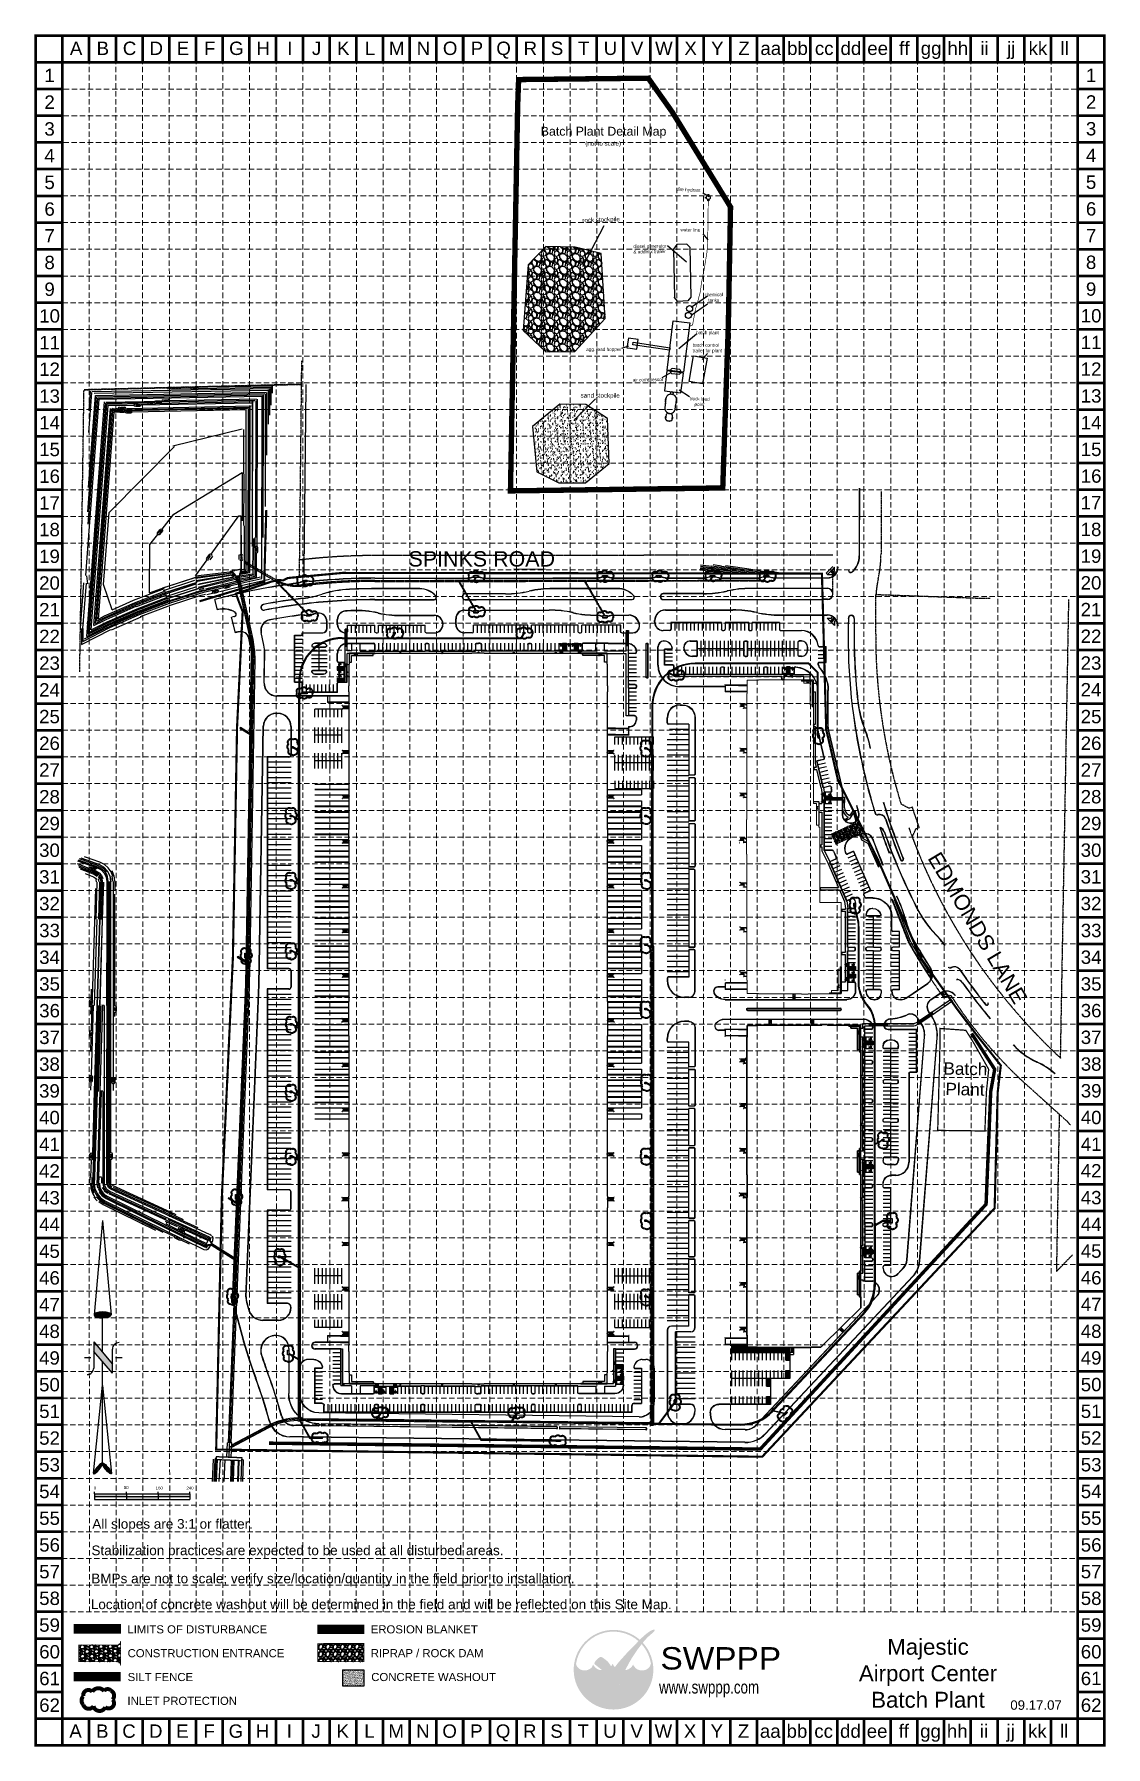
# Model space of a CAD drawing. Header units: inches. Extents: x 2412594 to 2415086, y 7034205 to 7038188.
import ezdxf
from ezdxf.enums import TextEntityAlignment as Align

# ---------------------------------------------------------------- set-up
doc = ezdxf.new("R2010")
doc.units = ezdxf.units.IN
doc.header["$MEASUREMENT"] = 0
for name, pattern in [('2752-06.112 Base Storm$0$CNTRLN', [1.125, 0.75, -0.125, 0.125, -0.125]), ('2752-06.112 Base Storm$0$DITCH', [1.45, 1.1, -0.05, 0.05, -0.05, 0.05, -0.05, 0.05, -0.05]), ('ACAD_ISO02W100', [15, 12, -3]), ('ESMT', [0.32, 0.24, -0.08]), ('HIDDEN', [0.375, 0.25, -0.125]), ('HIDDEN2', [0.1875, 0.125, -0.0625]), ('PL', [1.25, 0.625, -0.125, 0.125, -0.125, 0.125, -0.125])]:
    doc.linetypes.add(name, pattern=pattern)
for name, color, linetype in [('2752-06.112 Base Storm$0$P-STORM', 11, 'Continuous'), ('BASE', 7, 'Continuous'), ('E-ROW', 5, 'Continuous'), ('E-UTIL', 1, 'Continuous'), ('GRID', 254, 'HIDDEN'), ('LEGEND', 7, 'Continuous'), ('LIMITS OF DISTURBANCE', 1, 'HIDDEN'), ('LOGO', 7, 'Continuous'), ('NARROW', 7, 'Continuous'), ('P-BLDG', 7, 'Continuous'), ('P-CNTR-1', 1, 'Continuous'), ('P-CNTR-5', 2, 'Continuous'), ('P-ESMT', 3, 'ESMT'), ('P-PVMT', 3, 'Continuous'), ('P-STRIPE', 10, 'Continuous'), ('P-UTIL-T', 3, 'Continuous'), ('PL-OFF', 3, 'PL'), ('SILT FENCE', 200, 'Continuous'), ('STORM', 5, '2752-06.112 Base Storm$0$CNTRLN')]:
    doc.layers.add(name, color=color, linetype=linetype)
doc.styles.add("L200'", font='ARIAL.TTF', dxfattribs={"height": 0.001969})
doc.styles.add('L60', font='simplex', dxfattribs={"height": 2.4})
doc.styles.add('LOGO1', font='ROCKEB.TTF', dxfattribs={"height": 25})
doc.styles.get("Standard").update_dxf_attribs({"font": 'ARIAL.TTF'})
pattern_1 = [(45, (-11869.0322, -12555.78), (-1.767766953, 1.767766953), [])]

msp = doc.modelspace()

# ---------------------------------------------------------------- texts
for s, insert, char_height, width, attachment_point in [('Batch Plant Detail Map', (2413772.2, 7037973), 20.571, 302.183, 1), ('(not to scale)', (2413875.9, 7037939.6), 10.286, 120.294, 1), ('agg. load hopper', (2413878, 7037459.3), 7.714, 90.221, 1), ('Majestic Airport Center Batch Plant', (2414673, 7034455.7), 36.96, 346.405, 2)]:
    msp.add_mtext(s, dxfattribs=dict(insert=insert, char_height=char_height, width=width, attachment_point=attachment_point))
for s, insert, char_height, width, attachment_point, rotation in [('fire hydrant', (2414090.4, 7037831.7), 7.714, 78.106, 1, 357.0459), ('rock stockpile', (2413868.9, 7037760.9), 10.286, 120.294, 1, 1.7232), ('water line', (2414097.2, 7037737.4), 7.71, 78.106, 1, 359.2836), ('diesel generator & addmix trailer', (2413987.6, 7037698.8), 7.714, 82.657, 1, 0.7905), ('chemical \\Ptanks', (2414174.6, 7037586.6), 7.71, 38.825, 2, 0.4585), ('batch plant ', (2414133.5, 7037498.3), 7.714, 54.247, 1, 359.6964), ('batch control trailer for plant', (2414125.4, 7037469), 7.714, 82.657, 1, 0.092), ('air compressor', (2413986, 7037388.1), 7.714, 77.045, 1, 1.0382), ('sand stockpile', (2413865, 7037353.6), 10.286, 120.294, 1, 359.6349), ('truck load point', (2414142.1, 7037344.1), 7.714, 57.523, 2, 358.2845)]:
    msp.add_mtext(s, dxfattribs=dict(insert=insert, char_height=char_height, width=width, attachment_point=attachment_point, rotation=rotation))
at = {"color": 7, "insert": (2414760.3, 7035796.1), "char_height": 28.56, "width": 243.142, "attachment_point": 2, "rotation": 358.894}
msp.add_mtext('Batch \\PPlant', dxfattribs=at)
at = {"layer": 'BASE'}
for s, height, p in [('A', 31.1, (2412691.5, 7038155.6)), ('B', 31.1, (2412753.6, 7038155.6)), ('C', 31.1, (2412815.8, 7038155.6)), ('D', 31.1, (2412877.9, 7038155.6)), ('E', 31.1, (2412940, 7038155.6)), ('F', 31.1, (2413002.2, 7038155.6)), ('G', 31.1, (2413064.3, 7038155.6)), ('H', 31.1, (2413126.5, 7038155.6)), ('I', 31.1, (2413188.6, 7038155.6)), ('J', 31.1, (2413250.8, 7038155.6)), ('K', 31.1, (2413312.9, 7038155.6)), ('L', 31.1, (2413375.1, 7038155.6)), ('M', 31.1, (2413437.2, 7038155.6)), ('N', 31.1, (2413499.4, 7038155.6)), ('O', 31.1, (2413561.5, 7038155.6)), ('P', 31.1, (2413623.7, 7038155.6)), ('Q', 31.1, (2413685.8, 7038155.6)), ('R', 31.1, (2413748, 7038155.6)), ('S', 31.1, (2413810.1, 7038155.6)), ('T', 31.1, (2413872.2, 7038155.6)), ('U', 31.1, (2413934.4, 7038155.6)), ('V', 31.1, (2413996.5, 7038155.6)), ('W', 31.1, (2414058.7, 7038155.6)), ('X', 31.1, (2414120.8, 7038155.6)), ('Y', 31.1, (2414183, 7038155.6)), ('Z', 31.1, (2414245.1, 7038155.6)), ('aa', 31.07, (2414307.3, 7038155.6)), ('bb', 31.07, (2414369.4, 7038155.6)), ('cc', 31.07, (2414431.6, 7038155.6)), ('dd', 31.07, (2414493.7, 7038155.6)), ('ee', 31.07, (2414555.9, 7038155.6)), ('ff', 31.07, (2414618, 7038155.6)), ('gg', 31.07, (2414680.2, 7038155.6)), ('hh', 31.07, (2414742.3, 7038155.6)), ('ii', 31.07, (2414804.4, 7038155.6)), ('jj', 31.07, (2414866.6, 7038155.6)), ('kk', 31.07, (2414928.7, 7038155.6)), ('ll', 31.07, (2414990.9, 7038155.6)), ('1', 31.1, (2412629.7, 7038092.7)), ('1', 31.1, (2412629.8, 7038092.4)), ('1', 31.1, (2415052.4, 7038092.8)), ('2', 31.1, (2412629.8, 7038030.3)), ('2', 31.1, (2415052.4, 7038030.7)), ('3', 31.1, (2412629.8, 7037968.1)), ('3', 31.1, (2415052.4, 7037968.5)), ('4', 31.1, (2412629.8, 7037906)), ('4', 31.1, (2415052.4, 7037906.4)), ('5', 31.1, (2412629.8, 7037843.8)), ('5', 31.1, (2415052.4, 7037844.2)), ('6', 31.1, (2412629.8, 7037781.7)), ('6', 31.1, (2415052.4, 7037782.1)), ('7', 31.1, (2412629.8, 7037719.5)), ('7', 31.1, (2415052.4, 7037719.9)), ('8', 31.1, (2412629.8, 7037657.4)), ('8', 31.1, (2415052.4, 7037657.8)), ('9', 31.1, (2412629.8, 7037595.2)), ('9', 31.1, (2415052.4, 7037595.6)), ('10', 31.07, (2412629.8, 7037533.1)), ('10', 31.07, (2415052.4, 7037533.5)), ('11', 31.07, (2412629.8, 7037471)), ('11', 31.07, (2415052.4, 7037471.3)), ('12', 31.07, (2412629.7, 7037409.1)), ('12', 31.07, (2415052.3, 7037409.4)), ('13', 31.07, (2412629.8, 7037346.7)), ('13', 31.07, (2415052.4, 7037347)), ('14', 31.07, (2412629.8, 7037284.5)), ('14', 31.07, (2415052.4, 7037284.9)), ('15', 31.07, (2412629.8, 7037222.4)), ('15', 31.07, (2415052.4, 7037222.7)), ('16', 31.07, (2412629.8, 7037160.2)), ('16', 31.07, (2415052.4, 7037160.6)), ('17', 31.07, (2412629.6, 7037098.2)), ('17', 31.07, (2415052.2, 7037098.6)), ('18', 31.07, (2412629.6, 7037036.1)), ('18', 31.07, (2415052.2, 7037036.5)), ('19', 31.07, (2412629.6, 7036974)), ('19', 31.07, (2415052.2, 7036974.3)), ('20', 31.07, (2412629.6, 7036911.8)), ('20', 31.07, (2415052.2, 7036912.2)), ('21', 31.07, (2412629.6, 7036849.7)), ('21', 31.07, (2415052.2, 7036850)), ('22', 31.07, (2412629.6, 7036787.5)), ('22', 31.07, (2415052.2, 7036787.9)), ('23', 31.07, (2412629.6, 7036725.4)), ('23', 31.07, (2415052.2, 7036725.7)), ('24', 31.07, (2412629.6, 7036663.2)), ('24', 31.07, (2415052.2, 7036663.6)), ('25', 31.07, (2412629.6, 7036601.1)), ('25', 31.07, (2415052.3, 7036601.1)), ('26', 31.07, (2412629.6, 7036538.9)), ('26', 31.07, (2415052.3, 7036539)), ('27', 31.07, (2412629.6, 7036476.8)), ('27', 31.07, (2415052.3, 7036476.8)), ('28', 31.07, (2412629.6, 7036414.6)), ('28', 31.07, (2415052.3, 7036414.7)), ('29', 31.07, (2412629.6, 7036352.5)), ('29', 31.07, (2415052.3, 7036352.5)), ('30', 31.07, (2412629.6, 7036290.3)), ('30', 31.07, (2415052.3, 7036290.4)), ('31', 31.07, (2412629.6, 7036228.2)), ('31', 31.07, (2415052.3, 7036228.3)), ('32', 31.07, (2412629.6, 7036166)), ('32', 31.07, (2415052.3, 7036166.1)), ('33', 31.07, (2412629.8, 7036103.5)), ('33', 31.07, (2415052.5, 7036103.5)), ('34', 31.07, (2412629.8, 7036041.3)), ('34', 31.07, (2415052.5, 7036041.4)), ('35', 31.07, (2412629.8, 7035979.2)), ('35', 31.07, (2415052.5, 7035979.2)), ('36', 31.07, (2412629.8, 7035917)), ('36', 31.07, (2415052.5, 7035917.1)), ('37', 31.07, (2412629.8, 7035854.9)), ('37', 31.07, (2415052.5, 7035855)), ('38', 31.07, (2412629.5, 7035792.6)), ('38', 31.07, (2415052.5, 7035792.8)), ('39', 31.07, (2412629.5, 7035730.4)), ('39', 31.07, (2415052.5, 7035730.7)), ('40', 31.07, (2412629.5, 7035668.3)), ('40', 31.07, (2415052.5, 7035668.5)), ('41', 31.07, (2412629.5, 7035606.1)), ('41', 31.07, (2415052.5, 7035606.4)), ('42', 31.07, (2412629.4, 7035544.2)), ('42', 31.07, (2415052.4, 7035544.5)), ('43', 31.07, (2412629.5, 7035481.8)), ('43', 31.07, (2415052.5, 7035482.1)), ('44', 31.07, (2412629.5, 7035419.7)), ('44', 31.07, (2415052.5, 7035419.9)), ('45', 31.07, (2412629.5, 7035357.5)), ('45', 31.07, (2415052.5, 7035357.8)), ('46', 31.07, (2412629.5, 7035295.4)), ('46', 31.07, (2415052.5, 7035295.6)), ('47', 31.07, (2412629.5, 7035233.2)), ('47', 31.07, (2415052.5, 7035233.5)), ('48', 31.07, (2412629.5, 7035171.1)), ('48', 31.07, (2415052.5, 7035171.3)), ('49', 31.07, (2412629.5, 7035109.1)), ('49', 31.07, (2415052.5, 7035109.3)), ('50', 31.07, (2412629.5, 7035047)), ('50', 31.07, (2415052.5, 7035047.2)), ('51', 31.07, (2412629.8, 7034985)), ('51', 31.07, (2415052.5, 7034985.1)), ('52', 31.07, (2412629.8, 7034922.8)), ('52', 31.07, (2415052.5, 7034922.9)), ('53', 31.07, (2412629.8, 7034860.7)), ('53', 31.07, (2415052.5, 7034860.8)), ('54', 31.07, (2412629.8, 7034798.6)), ('54', 31.07, (2415052.5, 7034798.6)), ('55', 31.07, (2412629.8, 7034736.4)), ('55', 31.07, (2415052.5, 7034736.5)), ('56', 31.07, (2412629.8, 7034674.3)), ('56', 31.07, (2415052.5, 7034674.3)), ('57', 31.07, (2412629.8, 7034612.1)), ('57', 31.07, (2415052.5, 7034612.2)), ('58', 31.07, (2412629.8, 7034550)), ('58', 31.07, (2415052.5, 7034550)), ('59', 31.07, (2412629.8, 7034487.8)), ('59', 31.07, (2415052.5, 7034487.9)), ('60', 31.07, (2412629.8, 7034425.7)), ('60', 31.07, (2415052.5, 7034425.7)), ('61', 31.07, (2412629.8, 7034363.5)), ('61', 31.07, (2415052.5, 7034363.6)), ('62', 31.07, (2412629.8, 7034301.4)), ('62', 31.07, (2415052.5, 7034301.4)), ('A', 31.1, (2412690.2, 7034241.1)), ('B', 31.1, (2412752.4, 7034241.1)), ('C', 31.1, (2412814.5, 7034241.1)), ('D', 31.1, (2412876.7, 7034241.1)), ('E', 31.1, (2412938.8, 7034241.1)), ('F', 31.1, (2413001, 7034241.1)), ('G', 31.1, (2413063.1, 7034241.1)), ('H', 31.1, (2413125.3, 7034241.1)), ('I', 31.1, (2413187.4, 7034241.1)), ('J', 31.1, (2413249.6, 7034241.1)), ('K', 31.1, (2413311.7, 7034241.1)), ('L', 31.1, (2413373.9, 7034241.1)), ('M', 31.1, (2413436, 7034241.1)), ('N', 31.1, (2413498.1, 7034241.1)), ('O', 31.1, (2413560.3, 7034241.1)), ('P', 31.1, (2413622.4, 7034241.1)), ('Q', 31.1, (2413684.6, 7034241.1)), ('R', 31.1, (2413746.7, 7034241.1)), ('S', 31.1, (2413808.9, 7034241.1)), ('T', 31.1, (2413871, 7034241.1)), ('U', 31.1, (2413933.2, 7034241.1)), ('V', 31.1, (2413995.3, 7034241.1)), ('W', 31.1, (2414057.5, 7034241.1)), ('X', 31.1, (2414119.6, 7034241.1)), ('Y', 31.1, (2414181.8, 7034241.1)), ('Z', 31.1, (2414243.9, 7034241.1)), ('aa', 31.07, (2414306.1, 7034241.1)), ('bb', 31.07, (2414368.2, 7034241.1)), ('cc', 31.07, (2414430.3, 7034241.1)), ('dd', 31.07, (2414492.5, 7034241.1)), ('ee', 31.07, (2414554.6, 7034241.1)), ('ff', 31.07, (2414616.8, 7034241.1)), ('gg', 31.07, (2414678.9, 7034241.1)), ('hh', 31.07, (2414741.1, 7034241.1)), ('ii', 31.07, (2414803.2, 7034241.1)), ('jj', 31.07, (2414865.4, 7034241.1)), ('kk', 31.07, (2414927.5, 7034241.1)), ('ll', 31.07, (2414989.7, 7034241.1))]:
    msp.add_text(s, height=height, dxfattribs=at).set_placement(p, align=Align.MIDDLE_CENTER)
at = {"layer": 'BASE', "color": 7, "style": "L200'"}
for s, p in [('All slopes are 3:1 or flatter.', (2412729.1, 7034711.9)), ('Stabilization practices are expected to be used at all disturbed areas.', (2412727.2, 7034650.3)), ('BMPs are not to scale; verify size/location/quantity in the field prior to installation.', (2412726.9, 7034584.9)), ('Location of concrete washout will be determined in the field and will be reflected on this Site Map.', (2412725.7, 7034524.8))]:
    msp.add_text(s, height=22.483, dxfattribs=at).set_placement(p)
at = {"layer": 'BASE'}
msp.add_text('09.17.07', height=22.03, dxfattribs=at).set_placement((2414924.4, 7034290.7), align=Align.CENTER)
at = {"layer": 'E-ROW', "color": 7}
msp.add_text('EDMONDS LANE', height=35.7, rotation=300.693, dxfattribs=at).set_placement((2414772.9, 7036100.3, 1.1), align=Align.CENTER)
at = {"layer": 'E-UTIL', "color": 1, "style": 'L60'}
msp.add_text('FH', height=3.2, dxfattribs=at).set_placement((2414671.3, 7036004.6))
at = {"layer": 'LEGEND', "style": "L200'"}
for s, height, p in [('LIMITS OF DISTURBANCE', 18.864, (2412810.9, 7034468.4)), ('EROSION BLANKET', 18.864, (2413376.9, 7034468.4)), ('CONSTRUCTION ENTRANCE', 18.864, (2412811.3, 7034412.9)), ('RIPRAP / ROCK DAM', 18.864, (2413376.9, 7034413.1)), ('SILT FENCE', 18.86, (2412811.4, 7034357.5)), ('CONCRETE WASHOUT', 18.864, (2413378, 7034357.5)), ('INLET PROTECTION', 18.864, (2412810.9, 7034302.1))]:
    msp.add_text(s, height=height, dxfattribs=at).set_placement(p)
at = {"layer": 'P-CNTR-1', "color": 35, "linetype": 'ByBlock', "char_height": 4, "attachment_point": 1}
for s, insert, width, rotation in [('\\Fsimplex.shx;\\W1.0000000000;\\T1.0000000000;\\o\\l489', (2412894.6, 7037337.9, 489), 15.048, 1.066), ('\\Fsimplex.shx;\\W1.0000000000;\\T1.0000000000;\\o\\l483', (2412777.5, 7037317.2, 483), 15.048, 1.1633), ('\\Fsimplex.shx;\\W1.0000000000;\\T1.0000000000;\\o\\l482', (2412790.6, 7037314.4, 482), 15.048, 1.1633), ('\\Fsimplex.shx;\\W1.0000000000;\\T1.0000000000;\\o\\l484', (2412792.9, 7037320.5, 484), 15.048, 1.1633), ('\\Fsimplex.shx;\\W1.0000000000;\\T1.0000000000;\\o\\l481', (2412809.2, 7037311.8, 481), 14.286, 1.1633), ('\\Fsimplex.shx;\\W1.0000000000;\\T1.0000000000;\\o\\l486', (2412829.6, 7037327.7, 486), 15.048, 1.0637), ('\\Fsimplex.shx;\\W1.0000000000;\\T1.0000000000;\\o\\l487', (2412861.9, 7037331.3, 487), 15.048, 1.0644), ('\\Fsimplex.shx;\\W1.0000000000;\\T1.0000000000;\\o\\l488', (2412877.1, 7037334.6, 488), 15.048, 1.0652), ('\\Fsimplex.shx;\\W1.0000000000;\\T1.0000000000;\\o\\l478', (2412881.9, 7037027.9, 478), 15.048, 51.7258), ('\\Fsimplex.shx;\\W1.0000000000;\\T1.0000000000;\\o\\l489', (2413108.8, 7036984.4, 489), 15.048, 89.9238), ('\\Fsimplex.shx;\\W1.0000000000;\\T1.0000000000;\\o\\l477', (2412996.4, 7036969.3, 477), 15.048, 54.115), ('\\Fsimplex.shx;\\W1.0000000000;\\T1.0000000000;\\o\\l477', (2413077.6, 7036976.3, 477), 15.048, 270.425), ('\\Fsimplex.shx;\\W1.0000000000;\\T1.0000000000;\\o\\l491', (2413037.6, 7036904.2, 491), 14.286, 13.6256), ('\\Fsimplex.shx;\\W1.0000000000;\\T1.0000000000;\\o\\l491', (2413011.1, 7036892.6, 491), 14.286, 13.6256)]:
    msp.add_mtext(s, dxfattribs=dict(at, insert=insert, width=width, rotation=rotation))
at = {"layer": 'P-CNTR-1', "color": 35, "char_height": 4, "attachment_point": 1}
for s, insert, width, rotation in [('\\Fsimplex.shx;\\W1.0000000000;\\T1.0000000000;\\o\\l498', (2412961.7, 7037366.2, 498), 15.048, 1.0517), ('\\Fsimplex.shx;\\W1.0000000000;\\T1.0000000000;\\o\\l481', (2412725.3, 7036249, 481), 14.286, 338.7401), ('\\Fsimplex.shx;\\W1.0000000000;\\T1.0000000000;\\o\\l481', (2412729.7, 7036254.7, 481), 14.286, 340.459), ('\\Fsimplex.shx;\\W1.0000000000;\\T1.0000000000;\\o\\l488', (2412723.3, 7035928.8, 488), 15.048, 88.267), ('\\Fsimplex.shx;\\W1.0000000000;\\T1.0000000000;\\o\\l487', (2412779.3, 7035915.7, 487), 15.048, 89.9858), ('\\Fsimplex.shx;\\W1.0000000000;\\T1.0000000000;\\o\\l487', (2412724.2, 7035858, 487), 15.048, 88.267), ('\\Fsimplex.shx;\\W1.0000000000;\\T1.0000000000;\\o\\l486', (2412724, 7035753.7, 486), 15.048, 88.2669), ('\\Fsimplex.shx;\\W1.0000000000;\\T1.0000000000;\\o\\l486', (2412776.3, 7035749.5, 486), 15.048, 89.9858), ('\\Fsimplex.shx;\\W1.0000000000;\\T1.0000000000;\\o\\l484', (2412724.5, 7035572.5, 484), 15.048, 88.2669), ('\\Fsimplex.shx;\\W1.0000000000;\\T1.0000000000;\\o\\l484', (2412770.2, 7035573.4, 484), 15.048, 89.9858), ('\\Fsimplex.shx;\\W1.0000000000;\\T1.0000000000;\\o\\l482', (2412924, 7035391.9, 482), 15.048, 333.8793), ('\\Fsimplex.shx;\\W1.0000000000;\\T1.0000000000;\\o\\l476', (2412934.4, 7035413.4, 476), 15.048, 335.3647)]:
    msp.add_mtext(s, dxfattribs=dict(at, insert=insert, width=width, rotation=rotation))
at = {"layer": 'P-CNTR-1', "color": 35, "linetype": 'Continuous', "insert": (2412932.1, 7035408, 476), "char_height": 4, "width": 15.048, "attachment_point": 1, "rotation": 333.8793}
msp.add_mtext('\\Fsimplex.shx;\\W1.0000000000;\\T1.0000000000;\\o\\l476', dxfattribs=at)
at = {"layer": 'P-UTIL-T', "color": 7, "insert": (2413628.1, 7036985.8), "char_height": 35.7, "width": 407.904, "attachment_point": 2}
msp.add_mtext(' SPINKS ROAD', dxfattribs=at)

# ---------------------------------------------------------------- blocks, each defined once
blk = doc.blocks.new('A$C76F40FB2')
at = {"layer": 'LEGEND'}
h = blk.add_hatch(dxfattribs=at)
h.set_pattern_fill('GRAVEL', color=4, scale=15.338034, angle=-43.9343, style=0)
h.set_pattern_definition([(184.078545, (-21438.1791, -9250.0563), (-184.14204792, -14.273114525), [2.063518, -204.288625]), (141.0354448, (-21440.23743, -9250.2031), (143.187668565, -116.658947367), [3.541061, -350.564955]), (88.576145, (-21442.9907, -9247.9763), (-6.607716284, -227.920507382), [2.496848, -247.188247]), (223.339445, (-21449.959, -9246.5873), (223.885964537, 210.267557612), [3.224638, -319.23906]), (248.899445, (-21452.30426, -9248.8004), (72.476784883, 185.755920935), [3.162012, -313.039657]), (313.339445, (-21453.4426, -9251.7504), (-210.267557612, 223.885964537), [3.224638, -319.23906]), (353.7599448, (-21451.2295, -9254.0957), (-250.011443218, 27.891758455), [4.264418, -422.17707]), (28.3210448, (-21446.9903, -9254.5592), (311.442998522, 168.50615111), [4.02605, -398.579075]), (77.495345, (-21443.4462, -9252.6492), (49.98238437, 228.727444148), [3.235558, -320.320622]), (131.302145, (-21442.7456, -9249.4904), (110.85832026, -128.10768412), [3.693889, -181.000504]), (178.4631448, (-21445.1837, -9246.7154), (-249.608010626, 6.204236648), [4.777, -472.923354]), (94.879845, (-21439.1304, -9257.2334), (-13.46624104, 140.76704817), [1.630448, -161.415077]), (127.534945, (-21439.2691, -9255.6088), (122.307043988, -160.437366459), [3.101918, -307.090616]), (181.065745, (-21441.159, -9253.149), (-10.6420297, -11.0454803), [2.16912, -19.522127]), (159.264345, (-21440.655, -9251.0786), (76.51144857, -31.11916077), [1.168114, -115.642871]), (247.867145, (-21441.7475, -9250.665), (20.88060624, 43.77845925), [1.651952, -80.945892]), (347.029545, (-21442.37, -9252.1953), (54.4204882, -9.83507695), [2.683067, -86.752273]), (117.630845, (-21439.7553, -9252.7975), (11.4489492, -32.3295168), [1.940123, -46.563004]), (332.455245, (-21448.1539, -9244.4927), (142.38079517, -73.28393739), [2.7179, -269.072753]), (26.411945, (-21445.744, -9245.7496), (-161.244168567, -78.93221459), [2.280167, -225.736104]), (249.264345, (-21437.6269, -9250.5884), (31.11916077, 76.51144857), [2.336213, -114.474773]), (299.676245, (-21438.454, -9252.7733), (-78.528791794, 139.556637864), [2.7179, -269.072753]), (295.509745, (-21454.752, -9251.3409), (-33.94339473, 75.30106136), [2.620963, -128.427261]), (250.840845, (-21453.6232, -9253.7063), (61.835028745, 174.71033291), [2.196069, -217.411156]), (22.867145, (-21448.1584, -9261.7403), (75.30109773, 33.94331467), [2.336213, -114.474773]), (333.419745, (-21446.0058, -9260.8325), (-186.159269446, 94.164518035), [2.57113, -254.541177]), (25.509745, (-21453.5707, -9256.5257), (-75.30106136, -33.94339473), [1.310482, -129.737742]), (57.375645, (-21448.8212, -9261.1018), (31.52266293, 54.8239172), [0.782086, -77.42684]), (122.029545, (-21448.3995, -9260.443), (22.49443104, -42.97154054), [3.162012, -60.078312]), (142.074745, (-21450.0765, -9257.7624), (121.096785607, -95.3747922), [2.930331, -290.102394]), (259.755845, (-21443.3277, -9253.1894), (10.2385565, 32.7329896), [2.212082, -53.089982]), (309.2229448, (-21443.72106, -9255.3662), (166.488962669, -203.005484623), [3.862025, -382.339809]), (17.011145, (-21441.279, -9258.358), (-118.676097035, -34.7502367), [1.579143, -156.33558]), (46.065745, (-21439.769, -9257.896), (-0.40345, 21.687503), [0.920282, -14.417752]), (76.322145, (-21449.9782, -9257.2182), (-30.312359896, -119.886416843), [2.130821, -210.951957]), (4.078545, (-21449.4743, -9255.1478), (184.14204792, 14.273114525), [4.127035, -202.225107]), (316.065745, (-21445.358, -9254.854), (21.687503, 0.40345), [3.987889, -11.350145]), (281.370545, (-21442.4859, -9257.6212), (-35.9604292, 183.738636672), [2.425158, -240.090449]), (210.120345, (-21442.0078, -9259.9988), (-53.61358274, -33.53988383), [2.233248, -109.429326]), (163.7117448, (-21443.93946, -9261.11944), (-316.284361482, 91.743603027), [3.636111, -359.97559]), (131.4918448, (-21447.42963, -9260.0996), (-132.949235028, 149.39176894), [3.846764, -380.829181])])
edge = h.paths.add_edge_path()
edge.add_line((98.2, 0), (98.2, 57.5))
edge.add_arc((88.6, 57.5), 9.59, 270.0391, 360, ccw=False)
edge.add_line((88.6, 47.9), (0.8, 47.9))
edge.add_line((0.8, 47.9), (0.8, 9.6))
edge.add_line((0.8, 9.6), (88.6, 9.6))
edge.add_arc((88.6, 0), 9.59, 0, 90.0391, ccw=False)
at = {"layer": 'LEGEND', "color": 4, "const_width": 1.53}
blk.add_lwpolyline([(98.2, 0), (98.2, 57.5, -0.414014), (88.6, 47.9), (0.8, 47.9), (0.8, 9.6), (88.6, 9.6, -0.414413)], format="xyb", close=True, dxfattribs=at)
blk = doc.blocks.new('North Arrow')
at = {"layer": 'NARROW'}
for p, q in [((32.43, 3.06), (32.43, 4.63)), ((0, 0), (22.36, 2)), ((0, 0), (22.33, -2.02)), ((28.77, -2.09), (34.02, 2.32)), ((36.18, 2.33), (30.46, 2.33)), ((36.16, 2.32), (31.04, -2.09)), ((39.1, 0.01), (59.96, 2.11)), ((31.2, -0.05), (21.66, -0.05)), ((21.66, -0.05), (21.66, -0.05)), ((28.77, -2.09), (34.95, -2.09)), ((32.43, -4.26), (32.43, -2.8)), ((57.45, -0.05), (33.41, -0.05)), ((59.83, -2.14), (39.04, -0.01)), ((57.69, -0.03), (57.77, -0.01)), ((57.77, -0.05), (57.69, -0.03))]:
    blk.add_line(p, q, dxfattribs=at)
blk.add_lwpolyline([(22.36, -2.03), (22.59, -1.93, 0.091577), (22.87, -1.44, 0.048306), (23.03, -0.75), (23.07, -0.01), (23.01, 0.82, 0.048306), (22.87, 1.42, 0.091577), (22.59, 1.91), (22.36, 2.01), (22.14, 1.91, 0.091577), (21.86, 1.42, 0.048306), (21.72, 0.82), (21.66, -0.01), (21.72, -0.83, 0.048306), (21.86, -1.44, 0.091577), (22.14, -1.93)], format="xyb", close=True, dxfattribs=at)
for points in [[(57.46, -0.03), (57.44, 0.08, -0.066818), (57.67, 0.47, -0.03073), (58.01, 0.84), (58.52, 1.29), (59.07, 1.7, -0.03073), (59.5, 1.95, -0.066818), (59.93, 2.1), (60.04, 2.06)], [(60.04, 2.06), (60.05, 1.95, -0.066818), (59.82, 1.56, -0.03073), (59.43, 1.14), (58.97, 0.74), (58.42, 0.33, -0.03073), (57.99, 0.08, -0.036692), (57.76, -0.02)], [(57.46, -0.04), (57.44, -0.15, 0.066818), (57.67, -0.54, 0.03073), (58.01, -0.9), (58.52, -1.36), (59.07, -1.77, 0.03073), (59.5, -2.02, 0.066818), (59.93, -2.17), (60.04, -2.13)], [(60.04, -2.13), (60.05, -2.01, 0.066818), (59.82, -1.63, 0.03073), (59.43, -1.2), (58.97, -0.8), (58.42, -0.4, 0.03073), (57.99, -0.15, 0.036692), (57.76, -0.05)]]:
    blk.add_lwpolyline(points, format="xyb", dxfattribs=at)
for centre, start, end in [((30.46, 3.86), 178.8769, 270), ((34.95, -3.62), 358.8769, 90)]:
    blk.add_arc(centre, 1.53, start, end, dxfattribs=at)
for points in [[(23.03, -0.76), (21.67, -0.05), (23.07, -0.05), (21.72, 0.82)], [(23.07, -0.05), (21.72, 0.82), (23.02, 0.75), (21.85, 1.42)], [(23.02, 0.75), (21.85, 1.42), (22.87, 1.44), (22.14, 1.91)], [(22.87, 1.44), (22.14, 1.91), (22.59, 1.91), (22.36, 2)], [(31.05, -2.09), (36.15, 2.36), (28.75, -2.06), (34.01, 2.36)], [(57.44, 0.08), (57.7, -0.01), (57.5, 0.21), (57.77, -0.01)], [(57.45, -0.04), (57.69, -0.02), (57.44, 0.08), (57.7, -0.01)], [(57.5, 0.21), (57.77, -0.01), (57.6, 0.39), (57.94, 0.06)], [(57.6, 0.39), (57.94, 0.06), (57.68, 0.5), (58.07, 0.13)], [(57.68, 0.5), (58.07, 0.13), (57.84, 0.66), (58.29, 0.26)], [(57.84, 0.66), (58.29, 0.26), (58.03, 0.86), (58.52, 0.41)], [(58.03, 0.86), (58.52, 0.41), (58.26, 1.07), (58.73, 0.57)], [(58.26, 1.07), (58.73, 0.57), (58.52, 1.3), (59.05, 0.81)], [(58.52, 1.3), (59.05, 0.81), (58.7, 1.42), (59.26, 0.99)], [(59.26, 1), (58.69, 1.42), (59.45, 1.15), (59, 1.65)], [(59.45, 1.15), (59, 1.65), (59.62, 1.34), (59.28, 1.82)], [(59.62, 1.34), (59.28, 1.82), (59.81, 1.55), (59.49, 1.95)], [(59.81, 1.55), (59.49, 1.95), (59.93, 1.73), (59.69, 2.04)], [(59.93, 1.73), (59.69, 2.04), (60.05, 1.94), (59.93, 2.1)], [(60.05, 1.94), (59.93, 2.1), (60.04, 2.06)], [(22.87, -1.44), (21.72, -0.87), (23.03, -0.76), (21.67, -0.05)], [(22.58, -1.93), (21.86, -1.45), (22.87, -1.44), (21.72, -0.87)], [(22.36, -2.01), (22.14, -1.93), (22.58, -1.93), (21.86, -1.45)], [(57.44, -0.14), (57.69, -0.02), (57.45, -0.04), (57.69, -0.02)], [(57.46, -0.19), (57.7, -0.03), (57.44, -0.14), (57.69, -0.02)], [(57.53, -0.33), (57.76, -0.05), (57.46, -0.19), (57.7, -0.03)], [(57.63, -0.48), (57.9, -0.1), (57.53, -0.33), (57.76, -0.05)], [(57.78, -0.66), (58.09, -0.2), (57.63, -0.48), (57.9, -0.1)], [(57.97, -0.87), (58.34, -0.35), (57.78, -0.66), (58.09, -0.2)], [(58.24, -1.11), (58.61, -0.54), (57.97, -0.87), (58.34, -0.35)], [(58.61, -1.43), (58.93, -0.77), (58.24, -1.11), (58.61, -0.54)], [(58.91, -1.64), (59.2, -1), (58.61, -1.43), (58.93, -0.77)], [(59.12, -1.79), (59.57, -1.36), (58.92, -1.65), (59.2, -1.01)], [(59.35, -1.93), (59.81, -1.62), (59.12, -1.79), (59.57, -1.36)], [(59.54, -1.32), (59.41, -1.18), (59.21, -1.01)], [(59.58, -2.05), (59.93, -1.79), (59.35, -1.93), (59.81, -1.62)], [(59.78, -2.13), (60.05, -2.01), (59.58, -2.05), (59.93, -1.79)], [(59.92, -2.17), (60.04, -2.13), (59.78, -2.13), (60.05, -2.01)]]:
    blk.add_solid(points, dxfattribs=at)
blk = doc.blocks.new('new logo')
at = {"layer": 'LOGO'}
h = blk.add_hatch(color=170, dxfattribs=at)
h.paths.add_polyline_path([(67.4, 44.1), (66.8, 44.7), (66.3, 45.2), (66, 45.8), (65.5, 46.4), (65.1, 47.2), (64.7, 47.9), (64.4, 48.5), (64.2, 49), (63.9, 49.6), (63.7, 50.1), (63.3, 51), (62.9, 52), (62.6, 52.8), (62.4, 53.3), (62.2, 53.7), (62.1, 54.2), (61.9, 54.7), (61.7, 55.2), (61.5, 55.7), (61.3, 56.3), (61, 56.8), (60.8, 57.4), (60.5, 57.9), (60.2, 58.5), (60, 59.1), (59.7, 59.6), (59.3, 60.2), (59, 60.8), (58.7, 61.3), (58.3, 61.9), (58, 62.4), (57.6, 62.9), (57.3, 63.4), (56.9, 63.9), (56.6, 64.3), (56.3, 64.7), (55.9, 65.1), (55.6, 65.5), (55.2, 65.9), (54.9, 66.2), (54, 66.2), (52.9, 66.3), (52, 66.5), (51.5, 66.6), (50.9, 66.8), (50.3, 67), (49.4, 67.4), (48.3, 67.9), (47.3, 68.6), (46.5, 69.3), (45.7, 70), (45, 70.8), (44.4, 71.5), (44, 72.2), (43.6, 72.7), (43.4, 72.9), (43.2, 73.2), (43.1, 73.4), (43, 73.5), (42.8, 73.7), (42.7, 73.7), (42.7, 73.8), (42.6, 73.8), (42.5, 73.7), (42.5, 73.6), (42.4, 73.5), (42.4, 73.4), (42.3, 73.2), (42.2, 72.8), (42, 72.1), (41.7, 71.5), (41.4, 70.9), (41, 70.3), (40.5, 69.8), (40, 69.2), (39.4, 68.7), (38.8, 68.2), (38.1, 67.7), (37.3, 67.3), (36.5, 66.9), (35.7, 66.6), (34.9, 66.3), (34, 66.1), (33, 66), (31.9, 65.9), (30.8, 65.9), (29.6, 65.9), (28.6, 66), (27.6, 66.1), (26.7, 66.4), (25.8, 66.7), (25, 67.1), (24.1, 67.6), (23.2, 68.2), (22.4, 68.9), (21.8, 69.5), (21.4, 69.9), (21, 70.4), (20.6, 70.9), (20.2, 71.5), (19.9, 72.1), (19.5, 72.9), (19.2, 73.8), (18.9, 74.8, -0.595729), (106.3, 106.8), (107, 107.5), (107.5, 108), (108.1, 108.6, 37.93689), (112.3, 104.5), (112.1, 104.2), (111.6, 103.7), (111.1, 103.1), (110.6, 102.5, -0.146449), (123.6, 75), (123.3, 74.5), (123.1, 74), (122.9, 73.5), (122.8, 73.1), (122.5, 72.4), (122.2, 71.7), (121.9, 71.1), (121.5, 70.5), (121.1, 70), (120.7, 69.5), (120.2, 69), (119.6, 68.6), (119, 68.1), (118.4, 67.7), (117.8, 67.4), (117.1, 67), (116.5, 66.7), (115.8, 66.5), (115, 66.3), (114.3, 66.1), (113.5, 66), (112.7, 65.9), (111.9, 65.8), (111.1, 65.8), (110.3, 65.8), (109.4, 65.9), (108.6, 66), (107.7, 66.2), (106.8, 66.4), (105.9, 66.7), (105.1, 67.1), (104.3, 67.5), (103.5, 68), (102.8, 68.6), (102.1, 69.3), (101.4, 70), (100.8, 70.7), (100.2, 71.4), (99.8, 72), (99.5, 72.5), (99.4, 72.8), (99.3, 73), (99.1, 73.2), (99, 73.4), (98.9, 73.5), (98.8, 73.6), (98.7, 73.6), (98.6, 73.6), (98.5, 73.5), (98.4, 73.4), (98.4, 73.3), (98.3, 73.2), (98.2, 73), (98.1, 72.8), (97.8, 72.4), (97.4, 71.8), (96.9, 71.1), (96.4, 70.5), (95.9, 70.1), (95.4, 69.6), (94.8, 69.1), (94.2, 68.6), (93.5, 68.2), (92.8, 67.7), (91.9, 67.3), (91, 66.9), (90.1, 66.6), (89.4, 66.4), (88.6, 66.2), (87.8, 66.1), (87.6, 65.6), (87.4, 65.1), (87.1, 64.4), (86.9, 63.8), (86.6, 63), (86.3, 62.2), (85.9, 61.3), (85.6, 60.4), (85.3, 59.5), (84.9, 58.6), (84.6, 57.7), (84.2, 56.7), (83.9, 55.8), (83.5, 54.9), (83.2, 54), (82.9, 53.2), (82.6, 52.4), (82.3, 51.6), (82.1, 51), (81.9, 50.3), (81.6, 49.8), (81.3, 48.9), (80.9, 48.1), (80.5, 47.3), (80.1, 46.6), (79.6, 45.9), (79.1, 45.4), (78.6, 44.8), (78.1, 44.3), (77.6, 43.9), (77, 43.5), (76.5, 43.1), (75.9, 42.8), (75.3, 42.6), (74.6, 42.3), (73.7, 42.1), (73, 41.9), (72.2, 41.9), (71.6, 42), (70.9, 42.2), (70.1, 42.5), (69.4, 42.8), (68.7, 43.1), (68, 43.5)])
h.paths.add_polyline_path([(71.8, 72), (70.7, 73.9), (70.1, 75.2), (69.7, 74.3), (68.7, 72.6), (67.9, 71.7), (67.9, 71.5), (68.1, 71.2), (68.3, 71), (68.4, 70.8), (68.5, 70.6), (68.7, 70.4), (68.8, 70.2), (68.9, 70.1), (69, 70), (69.1, 69.8), (69.3, 69.7), (69.4, 69.7), (69.5, 69.6), (69.6, 69.5), (69.7, 69.5), (69.8, 69.4), (69.9, 69.4), (70.1, 69.3), (70.2, 69.3), (70.3, 69.2), (70.4, 69.2), (70.5, 69.2), (70.6, 69.2), (70.8, 69.2), (70.9, 69.2), (71, 69.2), (71.1, 69.2), (71.2, 69.2), (71.3, 69.2), (71.4, 69.2), (71.5, 69.2), (71.6, 69.2), (71.7, 69.3), (71.8, 69.3), (71.9, 69.3), (72, 69.4), (72.1, 69.5), (72.2, 69.5), (72.3, 69.6), (72.5, 69.6), (72.6, 69.7), (72.7, 69.8), (72.8, 69.9), (72.9, 70), (73, 70.1), (73.1, 70.2), (73.2, 70.3), (73.3, 70.4), (72.5, 71.1)], flags=17)
blk.add_hatch(color=240, dxfattribs=at).paths.add_polyline_path([(117.7, 117.3), (118.9, 118.2), (119.8, 118.9), (120.6, 119.5), (121.3, 119.9), (121.9, 120.3), (122.4, 120.6), (122.8, 120.9), (123.1, 121.1), (123.4, 121.3), (123.7, 121.4), (124, 121.6), (124.2, 121.7), (124.4, 121.8), (124.6, 121.9), (124.8, 121.9), (125, 122), (125.2, 122.1), (125.4, 122.2), (125.6, 122.2), (125.8, 122.3), (125.9, 122.4), (126.1, 122.4), (126.3, 122.5), (126.4, 122.5), (126.6, 122.6), (126.7, 122.6), (126.8, 122.7), (126.9, 122.7), (127.1, 122.7), (127.2, 122.8), (127.3, 122.8), (127.4, 122.8), (127.5, 122.8), (127.6, 122.8), (127.7, 122.8), (127.8, 122.8), (127.9, 122.8), (128, 122.8), (128.1, 122.8), (128.1, 122.8), (128.2, 122.8), (128.3, 122.8), (128.4, 122.8), (128.4, 122.7), (128.5, 122.7), (128.5, 122.7), (128.6, 122.7), (128.6, 122.6), (128.7, 122.6), (128.7, 122.6), (128.7, 122.5), (128.7, 122.5), (128.8, 122.4), (128.8, 122.4), (128.8, 122.3), (128.8, 122.3), (128.8, 122.2), (128.8, 122.1), (128.8, 122.1), (128.8, 122), (128.8, 121.9), (128.8, 121.8), (128.8, 121.8), (128.8, 121.7), (128.8, 121.6), (128.7, 121.5), (128.7, 121.4), (128.7, 121.3), (128.6, 121.3), (128.6, 121.2), (128.5, 121.1), (128.4, 121), (128.4, 120.8), (128.3, 120.7), (128.2, 120.6), (128.1, 120.4), (128, 120.3), (127.8, 120.1), (127.7, 120), (127.6, 119.8), (127.4, 119.6), (127.3, 119.4), (127.1, 119.2), (126.8, 119), (126.6, 118.8), (126.3, 118.5), (125.9, 118.2), (125.5, 117.9), (125.1, 117.5), (124.6, 117), (124, 116.6), (123.5, 116.1), (122.9, 115.6), (122.3, 115.1), (121.7, 114.5), (121.1, 114), (120.6, 113.5), (120, 113), (119.5, 112.5), (119, 112), (118.5, 111.5), (118, 111), (117.5, 110.5), (117, 109.9), (116.5, 109.4), (116, 108.8), (115.5, 108.3), (115, 107.7), (114.5, 107.1), (114, 106.6), (113.5, 106), (113, 105.4), (112.5, 104.8), (112.1, 104.2), (111.6, 103.7), (111.1, 103.1), (110.6, 102.4), (110.1, 101.8), (109.6, 101.1), (109, 100.4), (108.5, 99.7), (107.9, 98.9), (107.3, 98.1), (106.7, 97.3), (106, 96.4), (105.4, 95.6), (104.8, 94.7), (104.2, 93.9), (103.6, 93.1), (103.1, 92.3), (102.5, 91.5), (102, 90.6), (101.4, 89.8), (100.9, 89), (100.3, 88.2), (99.8, 87.3), (99.2, 86.5), (98.6, 85.6), (98.1, 84.7), (97.5, 83.8), (96.9, 82.9), (96.4, 82), (95.9, 81.1), (95.4, 80.3), (94.9, 79.5), (94.5, 78.7), (94, 78), (93.6, 77.2), (93.2, 76.5), (92.8, 75.8), (92.4, 75), (92, 74.3), (91.6, 73.5), (91.2, 72.8), (90.8, 72), (90.4, 71.3), (90, 70.6), (89.6, 69.9), (89.3, 69.3), (89, 68.7), (88.8, 68.2), (88.5, 67.7), (88.3, 67.3), (88.1, 66.9), (88, 66.5), (87.8, 66.1), (87.6, 65.6), (87.4, 65.1), (87.1, 64.4), (86.9, 63.8), (86.6, 63), (86.3, 62.2), (85.9, 61.3), (85.6, 60.4), (85.3, 59.5), (84.9, 58.6), (84.6, 57.7), (84.2, 56.7), (83.9, 55.8), (83.5, 54.9), (83.2, 54), (82.9, 53.2), (82.6, 52.4), (82.3, 51.6), (82.1, 51), (81.9, 50.3), (81.6, 49.8), (81.4, 49.2), (81.2, 48.7), (81, 48.3), (80.8, 47.9), (80.6, 47.5), (80.4, 47.1), (80.2, 46.7), (80, 46.4), (79.7, 46.1), (79.5, 45.8), (79.2, 45.5), (79, 45.2), (78.7, 44.9), (78.5, 44.7), (78.2, 44.4), (78, 44.2), (77.7, 44), (77.4, 43.8), (77.2, 43.6), (76.9, 43.4), (76.6, 43.2), (76.3, 43), (76, 42.9), (75.7, 42.7), (75.5, 42.6), (75.2, 42.5), (74.9, 42.4), (74.6, 42.3), (74.3, 42.2), (74, 42.1), (73.8, 42.1), (73.5, 42), (73.2, 42), (73, 41.9), (72.7, 41.9), (72.5, 41.9), (72.2, 41.9), (72, 42), (71.8, 42), (71.5, 42.1), (71.3, 42.1), (71.1, 42.2), (70.8, 42.2), (70.6, 42.3), (70.4, 42.4), (70.1, 42.5), (69.9, 42.6), (69.6, 42.7), (69.4, 42.8), (69.2, 42.9), (68.9, 43), (68.7, 43.1), (68.5, 43.2), (68.2, 43.4), (68, 43.6), (67.8, 43.7), (67.6, 43.9), (67.4, 44.1), (67.2, 44.3), (67, 44.5), (66.8, 44.7), (66.6, 44.9), (66.5, 45.1), (66.3, 45.4), (66.1, 45.6), (65.9, 45.9), (65.7, 46.2), (65.4, 46.6), (65.2, 47), (65, 47.4), (64.7, 47.9), (64.4, 48.5), (64.2, 49), (63.9, 49.6), (63.7, 50.1), (63.4, 50.7), (63.2, 51.3), (63, 51.8), (62.8, 52.3), (62.6, 52.8), (62.4, 53.3), (62.2, 53.7), (62.1, 54.2), (61.9, 54.7), (61.7, 55.2), (61.5, 55.7), (61.3, 56.3), (61, 56.8), (60.8, 57.4), (60.5, 57.9), (60.2, 58.5), (60, 59.1), (59.7, 59.6), (59.3, 60.2), (59, 60.8), (58.7, 61.3), (58.3, 61.9), (58, 62.4), (57.6, 62.9), (57.3, 63.4), (56.9, 63.9), (56.6, 64.3), (56.3, 64.7), (55.9, 65.1), (55.6, 65.5), (55.2, 65.9), (54.9, 66.3), (54.5, 66.6), (54.1, 67), (53.7, 67.4), (53.3, 67.8), (52.8, 68.1), (52.4, 68.5), (51.9, 68.9), (51.4, 69.3), (50.9, 69.7), (50.5, 70), (50, 70.4), (49.5, 70.8), (49.1, 71.1), (48.7, 71.5), (48.2, 71.8), (47.8, 72.1), (47.5, 72.4), (47.1, 72.7), (46.8, 72.9), (46.6, 73.1), (46.3, 73.3), (46.1, 73.5), (45.9, 73.6), (45.7, 73.8), (45.6, 73.9), (45.5, 74), (45.3, 74.2), (45.2, 74.3), (45.1, 74.4), (45, 74.6), (45, 74.7), (44.9, 74.8), (44.8, 75), (44.8, 75.1), (44.8, 75.2), (44.7, 75.4), (44.7, 75.5), (44.7, 75.7), (44.7, 75.8), (44.7, 76), (44.7, 76.1), (44.7, 76.3), (44.8, 76.4), (44.8, 76.6), (44.9, 76.7), (44.9, 76.9), (45, 77.1), (45.1, 77.2), (45.2, 77.4), (45.3, 77.6), (45.4, 77.8), (45.6, 78), (45.7, 78.2), (45.9, 78.5), (46.1, 78.7), (46.3, 79), (46.6, 79.3), (46.8, 79.5), (47.1, 79.8), (47.3, 80.1), (47.6, 80.4), (47.9, 80.7), (48.2, 81), (48.5, 81.3), (48.8, 81.6), (49.2, 81.9), (49.5, 82.2), (49.8, 82.5), (50.1, 82.7), (50.4, 83), (50.7, 83.2), (51, 83.4), (51.2, 83.6), (51.5, 83.8), (51.7, 83.9), (51.9, 84.1), (52.1, 84.2), (52.2, 84.3), (52.4, 84.4), (52.5, 84.5), (52.7, 84.5), (52.8, 84.6), (53, 84.6), (53.1, 84.6), (53.2, 84.7), (53.3, 84.7), (53.5, 84.7), (53.6, 84.7), (53.7, 84.7), (53.8, 84.7), (54, 84.7), (54.1, 84.6), (54.2, 84.6), (54.3, 84.5), (54.5, 84.5), (54.6, 84.4), (54.7, 84.4), (54.9, 84.3), (55, 84.2), (55.2, 84.1), (55.3, 84.1), (55.5, 84), (55.7, 83.9), (55.9, 83.7), (56.1, 83.6), (56.4, 83.4), (56.7, 83.2), (57, 83), (57.3, 82.8), (57.7, 82.5), (58, 82.3), (58.4, 82), (58.8, 81.7), (59.2, 81.4), (59.6, 81.1), (60, 80.8), (60.4, 80.5), (60.8, 80.2), (61.2, 79.9), (61.5, 79.6), (61.9, 79.3), (62.3, 78.9), (62.6, 78.6), (63, 78.3), (63.3, 77.9), (63.7, 77.5), (64, 77.2), (64.3, 76.8), (64.6, 76.4), (64.9, 76), (65.2, 75.6), (65.5, 75.2), (65.8, 74.8), (66.1, 74.4), (66.4, 74), (66.7, 73.6), (66.9, 73.2), (67.2, 72.8), (67.4, 72.5), (67.6, 72.1), (67.8, 71.8), (67.9, 71.5), (68.1, 71.2), (68.3, 71), (68.4, 70.8), (68.5, 70.6), (68.7, 70.4), (68.8, 70.2), (68.9, 70.1), (69, 70), (69.1, 69.8), (69.3, 69.7), (69.4, 69.7), (69.5, 69.6), (69.6, 69.5), (69.7, 69.5), (69.8, 69.4), (69.9, 69.4), (70.1, 69.3), (70.2, 69.3), (70.3, 69.2), (70.4, 69.2), (70.5, 69.2), (70.6, 69.2), (70.8, 69.2), (70.9, 69.2), (71, 69.2), (71.1, 69.2), (71.2, 69.2), (71.3, 69.2), (71.4, 69.2), (71.5, 69.2), (71.6, 69.2), (71.7, 69.3), (71.8, 69.3), (71.9, 69.3), (72, 69.4), (72.1, 69.5), (72.2, 69.5), (72.3, 69.6), (72.5, 69.6), (72.6, 69.7), (72.7, 69.8), (72.8, 69.9), (72.9, 70), (73, 70.1), (73.1, 70.2), (73.2, 70.3), (73.3, 70.5), (73.5, 70.6), (73.6, 70.8), (73.7, 70.9), (73.9, 71.1), (74, 71.3), (74.2, 71.5), (74.3, 71.8), (74.5, 72), (74.7, 72.3), (74.9, 72.6), (75.1, 72.8), (75.3, 73.1), (75.6, 73.5), (75.8, 73.8), (76.1, 74.1), (76.4, 74.5), (76.7, 74.9), (77, 75.3), (77.3, 75.7), (77.7, 76.1), (78, 76.5), (78.4, 77), (78.8, 77.4), (79.2, 77.9), (79.6, 78.4), (80, 78.9), (80.5, 79.5), (81, 80), (81.5, 80.6), (82, 81.1), (82.5, 81.7), (83, 82.3), (83.6, 82.9), (84.1, 83.5), (84.7, 84.1), (85.2, 84.7), (85.7, 85.3), (86.2, 85.8), (86.7, 86.4), (87.2, 86.9), (87.7, 87.4), (88.1, 87.9), (88.6, 88.5), (89.1, 89), (89.5, 89.5), (90, 90.1), (90.5, 90.6), (91, 91.2), (91.5, 91.7), (92.1, 92.3), (92.6, 92.9), (93.2, 93.5), (93.8, 94.1), (94.4, 94.8), (95, 95.4), (95.6, 96), (96.3, 96.7), (96.9, 97.3), (97.6, 98), (98.2, 98.6), (98.8, 99.2), (99.4, 99.8), (100, 100.3), (100.5, 100.9), (101.1, 101.4), (101.6, 102), (102.1, 102.5), (102.7, 103.1), (103.2, 103.6), (103.7, 104.1), (104.2, 104.7), (104.8, 105.2), (105.3, 105.8), (105.9, 106.3), (106.4, 106.9), (107, 107.5), (107.5, 108), (108.1, 108.6), (108.7, 109.2), (109.3, 109.8), (109.9, 110.3), (110.4, 110.9), (111, 111.5), (111.6, 112), (112.2, 112.6), (112.8, 113.1), (113.4, 113.6), (114, 114.2), (114.6, 114.7), (115.3, 115.3), (116, 115.9), (116.8, 116.6)])
at = {"layer": 'LOGO', "style": 'LOGO1'}
for s, height, width, p in [('SWPPP', 31.32, 1.115, (137, 67)), ('www.swppp.com', 18.112, 0.77, (135, 33.4))]:
    blk.add_text(s, height=height, dxfattribs=dict(at, width=width)).set_placement(p)
blk = doc.blocks.new('A$C0CA6349E')
h = blk.add_hatch(color=7)
h.paths.add_polyline_path([(82.2, 7.2), (82.2, 14.4), (2.2, 14.4), (2.2, 7.2)])
h.paths.add_polyline_path([(82.2, 7.2), (82.2, 0), (162.2, 0), (162.2, 7.2)])
h.paths.add_polyline_path([(162.2, 14.4), (162.2, 7.2), (242.2, 7.2), (242.2, 14.4)])
at = {"color": 7}
for p, q in [((2.2, 14.4), (2.2, 19.2)), ((2.2, 14.4), (82.2, 14.4)), ((2.2, 14.4), (2.2, 0)), ((2.2, 7.2), (242.2, 7.2)), ((82.2, 14.4), (82.2, 19.2)), ((82.2, 14.4), (242.2, 14.4)), ((82.2, 14.4), (82.2, 0)), ((162.2, 14.4), (162.2, 19.2)), ((162.2, 14.4), (162.2, 0)), ((242.2, 14.4), (242.2, 19.2)), ((242.2, 14.4), (242.2, 0)), ((2.2, 0), (82.2, 0)), ((82.2, 0), (242.2, 0))]:
    blk.add_line(p, q, dxfattribs=at)
for s, p in [('0', (0.1, 24.9)), ('80', (75.9, 26.1)), ('160', (156, 24.9)), ('240', (233.4, 24.9))]:
    blk.add_text(s, height=7.68, dxfattribs=at).set_placement(p)
blk = doc.blocks.new('A$C1E8A7981')
for points in [[(1.71, 1.78), (0.88, 1.78, 0.36878), (0.04, 1.16, 0.488105), (0.81, 0), (1.71, 0)], [(1.53, 0), (2.35, 0, 0.290418), (3.18, 0.61, 0.496309), (2.42, 1.78), (1.53, 1.78)]]:
    blk.add_lwpolyline(points, format="xyb")
blk = doc.blocks.new('A$C0A39146E')
for centre in [(0.13, -0.07), (0.4, -0.07)]:
    blk.add_arc(centre, 0.149, 26.3201, 153.6799)
blk = doc.blocks.new('A$C6CF03394')
at = {"color": 7}
for p, q in [((0.1, 7), (0, 1.2)), ((3.8, 1.1), (3.8, 6.9))]:
    blk.add_line(p, q, dxfattribs=at)
for centre, radius, start, end in [((1.9, 2.1), 2.14, 206.7873, 330.6939), ((1.9, 6), 2.13, 27.9707, 150.7283)]:
    blk.add_arc(centre, radius, start, end, dxfattribs=at)

# ---------------------------------------------------------------- hatches: boundary and pattern name
h = msp.add_hatch()
h.set_pattern_fill('GRAVEL', color=252, scale=30, angle=-90, style=0)
h.set_pattern_definition([(138.0128, (2413388.7893, 7038105.9159), (-270.00004, 239.999947), [4.0361, -399.57264]), (94.9697, (2413385.7893, 7038108.6159), (29.9997392, -360.0000315), [6.92604, -685.67775]), (42.5104, (2413385.1893, 7038115.5159), (-330.0002602, -299.9997216), [4.88364, -483.48096]), (177.2737, (2413377.6893, 7038127.2159), (600.0000088, -29.9998805), [6.30714, -624.40674]), (202.8337, (2413371.3893, 7038127.5159), (359.9998924, 150.0002972), [6.18465, -612.2812]), (267.2737, (2413365.6893, 7038125.1159), (29.9998805, 600.0000088), [6.30714, -624.40674]), (307.6942, (2413365.3893, 7038118.8159), (-299.9997122, 390.0002204), [8.34087, -825.74547]), (342.2553, (2413370.4893, 7038112.2159), (659.999887, -210.0003229), [7.87464, -779.58963]), (31.4296, (2413377.9893, 7038109.8159), (389.999851, 240.000247), [6.3285, -626.5222]), (85.2364, (2413383.3893, 7038113.1159), (-29.999746, -330.0000284), [7.22496, -354.0229]), (132.3974, (2413383.9893, 7038120.3159), (-329.9997625, 360.0002205), [9.34344, -925.00125]), (48.8141, (2413377.3893, 7038097.5159), (179.999919, 210.000088), [3.189, -315.7153]), (81.4692, (2413379.4893, 7038099.9159), (-60.0002373, -389.9999485), [6.0671, -600.6453]), (135, (2413380.39, 7038105.916), (-30, 9e-15), [4.2426, -38.1838]), (113.1986, (2413383.9893, 7038108.016), (60.00004, -149.999992), [2.2847, -226.18845]), (201.8014, (2413383.089, 7038110.116), (90.00001, 29.999997), [3.2311, -158.3239]), (300.9638, (2413380.0893, 7038108.916), (60.000075, -89.99994), [5.2479, -169.6807]), (71.5651, (2413382.789, 7038104.416), (-29.99995, -60.00001), [3.7947, -91.0736]), (286.3895, (2413383.0893, 7038127.5159), (89.9997813, -300.000066), [5.316, -526.28535]), (340.3462, (2413384.5893, 7038122.4159), (-330.000064, 119.9998574), [4.4598, -441.52224]), (203.1986, (2413388.7893, 7038104.416), (149.999992, 60.00004), [4.56945, -223.9037]), (253.6105, (2413384.5893, 7038102.6159), (89.9997813, 300.000066), [5.316, -526.28535]), (249.444, (2413364.4893, 7038127.516), (59.99988, 150.000055), [5.1264, -251.1937]), (204.7751, (2413362.6893, 7038122.7159), (330.0001027, 149.9997657), [4.29534, -425.2393]), (336.8014, (2413358.7893, 7038104.116), (149.999992, -60.00004), [4.56945, -223.9037]), (287.354, (2413362.9893, 7038102.3159), (-119.999835, 390.0000606), [5.0289, -497.8627]), (339.444, (2413358.7893, 7038118.816), (-150.000055, 59.99988), [2.5632, -253.7569]), (11.3099, (2413358.789, 7038105.916), (120.000023, 29.99993), [1.5297, -151.4409]), (75.9638, (2413360.289, 7038106.216), (-29.99994, -90.000016), [6.18465, -117.5085]), (96.009, (2413361.7893, 7038112.2159), (29.9999795, -299.9999925), [5.7315, -567.4177]), (213.6901, (2413377.389, 7038108.916), (59.99999, 30.00004), [4.3267, -103.8399]), (263.1572, (2413373.7893, 7038106.5159), (-60.00024, -509.999981), [7.5538, -747.8269]), (330.9454, (2413372.8893, 7038099.0159), (-210.000012, 120.000001), [3.0887, -305.7802]), (360, (2413375.59, 7038097.516), (30, 30), [1.8, -28.2]), (30.2564, (2413362.6893, 7038112.8159), (-210.0000737, -119.9998466), [4.1677, -412.6056]), (318.0128, (2413366.2893, 7038114.9159), (270.00004, -239.999947), [8.07216, -395.53656]), (270, (2413372.29, 7038109.516), (30, -30), [7.8, -22.2]), (235.3048, (2413372.2893, 7038101.7159), (210.0002583, 299.9998278), [4.7434, -469.5982]), (164.0546, (2413369.5893, 7038097.816), (-120.000004, 29.999997), [4.3681, -214.0352]), (117.646, (2413365.3893, 7038099.0159), (-300.0002314, 569.9998742), [7.11195, -704.0842]), (85.4261, (2413362.0893, 7038105.3159), (29.999844, 390.0000167), [7.52397, -744.8722])])
h.paths.add_polyline_path([(2413912.8, 7037678.4), (2413852.1, 7037693), (2413783.8, 7037694.7), (2413742.8, 7037652), (2413731.7, 7037499.4), (2413784, 7037449.6), (2413851.3, 7037450.6), (2413922.4, 7037527.3)])
h = msp.add_hatch()
h.set_pattern_fill('AR-SAND', color=35, scale=6, angle=-90, style=0)
h.set_pattern_definition([(307.5, (2413254.737, 7037822.16), (11.56094, 0.37796), [0, -9.12, 0, -10.2, 0, -9.75]), (277.5, (2413254.737, 7037822.16), (16.93288, -10.61866), [0, -4.92, 0, -8.22, 0, -3.15]), (237.5, (2413254.737, 7037829.54), (0.03395, -18.68485), [0, -3, 0, -10.8, 0, -14.1]), (227.5, (2413254.737, 7037829.54), (5.26605, -18.03676), [0, -1.5, 0, -7.08, 0, -8.1])])
h.paths.add_polyline_path([(2413927.6, 7037294.8), (2413877, 7037327.2), (2413816.9, 7037327.7), (2413753, 7037276.2), (2413763.4, 7037170.3), (2413814.6, 7037145), (2413876.3, 7037145), (2413931.5, 7037190)])
at = {"layer": 'BASE'}
h = msp.add_hatch(dxfattribs=at)
h.set_pattern_fill('AR-SAND', color=30, scale=1.29438, style=0)
h.set_pattern_definition([(37.5, (2414545.9113, 7034237.3004), (-0.091912, 2.8113788), [0, -2.2177927, 0, -2.480426, 0, -2.3709955]), (7.5, (2414545.9113, 7034237.3004), (2.582235, 4.11772), [0, -1.196441, 0, -1.9989316, 0, -0.766014]), (327.5, (2414544.1167, 7034237.3004), (4.543764, 0.008257), [0, -0.729537, 0, -2.6263335, 0, -3.4288243]), (317.5, (2414544.1167, 7034237.3004), (4.386162, 1.280594), [0, -0.3647685, 0, -1.7217075, 0, -1.96975])])
h.paths.add_polyline_path([(2413361.2, 7034346.7), (2413361.2, 7034383.2), (2413311.2, 7034383.2), (2413311.2, 7034346.7)])
at = {"layer": 'LEGEND'}
h = msp.add_hatch(dxfattribs=at)
h.set_pattern_fill('GRAVEL', color=4, scale=15.338034, angle=-43.9343, style=0)
h.set_pattern_definition([(184.078545, (2391258.7151, 7025143.0787), (-184.14204792, -14.273114525), [2.063518, -204.288625]), (141.0354448, (2391256.65685, 7025142.93194), (143.187668565, -116.658947367), [3.541061, -350.564955]), (88.576145, (2391253.90355, 7025145.1587), (-6.607716284, -227.920507382), [2.496848, -247.188247]), (223.339445, (2391246.9353, 7025146.5477), (223.885964537, 210.267557612), [3.224638, -319.23906]), (248.899445, (2391244.59, 7025144.3346), (72.476784883, 185.755920935), [3.162012, -313.039657]), (313.339445, (2391243.4517, 7025141.3846), (-210.267557612, 223.885964537), [3.224638, -319.23906]), (353.7599448, (2391245.6648, 7025139.0393), (-250.011443218, 27.891758455), [4.264418, -422.17707]), (28.3210448, (2391249.90396, 7025138.5758), (311.442998522, 168.50615111), [4.02605, -398.579075]), (77.495345, (2391253.4481, 7025140.4858), (49.98238437, 228.727444148), [3.235558, -320.320622]), (131.302145, (2391254.1487, 7025143.6446), (110.85832026, -128.10768412), [3.693889, -181.000504]), (178.4631448, (2391251.7106, 7025146.4196), (-249.608010626, 6.204236648), [4.777, -472.923354]), (94.879845, (2391257.7639, 7025135.9017), (-13.46624104, 140.76704817), [1.630448, -161.415077]), (127.534945, (2391257.6252, 7025137.5262), (122.307043988, -160.437366459), [3.101918, -307.090616]), (181.065745, (2391255.735, 7025139.986), (-10.6420297, -11.0454803), [2.16912, -19.522127]), (159.264345, (2391256.2392, 7025142.0564), (76.51144857, -31.11916077), [1.168114, -115.642871]), (247.867145, (2391255.1468, 7025142.47), (20.88060624, 43.77845925), [1.651952, -80.945892]), (347.029545, (2391254.5244, 7025140.9397), (54.4204882, -9.83507695), [2.683067, -86.752273]), (117.630845, (2391257.139, 7025140.3375), (11.4489492, -32.3295168), [1.940123, -46.563004]), (332.455245, (2391248.7404, 7025148.6423), (142.38079517, -73.28393739), [2.7179, -269.072753]), (26.411945, (2391251.1502, 7025147.3855), (-161.244168567, -78.93221459), [2.280167, -225.736104]), (249.264345, (2391259.2674, 7025142.5466), (31.11916077, 76.51144857), [2.336213, -114.474773]), (299.676245, (2391258.4403, 7025140.3617), (-78.528791794, 139.556637864), [2.7179, -269.072753]), (295.509745, (2391242.1424, 7025141.7941), (-33.94339473, 75.30106136), [2.620963, -128.427261]), (250.840845, (2391243.2711, 7025139.4287), (61.835028745, 174.71033291), [2.196069, -217.411156]), (22.867145, (2391248.7358, 7025131.3947), (75.30109773, 33.94331467), [2.336213, -114.474773]), (333.419745, (2391250.8885, 7025132.3026), (-186.159269446, 94.164518035), [2.57113, -254.541177]), (25.509745, (2391243.3236, 7025136.6093), (-75.30106136, -33.94339473), [1.310482, -129.737742]), (57.375645, (2391248.073, 7025132.0332), (31.52266293, 54.8239172), [0.782086, -77.42684]), (122.029545, (2391248.4948, 7025132.692), (22.49443104, -42.97154054), [3.162012, -60.078312]), (142.074745, (2391246.8178, 7025135.3726), (121.096785607, -95.3747922), [2.930331, -290.102394]), (259.755845, (2391253.5666, 7025139.9456), (10.2385565, 32.7329896), [2.212082, -53.089982]), (309.2229448, (2391253.1732, 7025137.7688), (166.488962669, -203.005484623), [3.862025, -382.339809]), (17.011145, (2391255.6153, 7025134.777), (-118.676097035, -34.7502367), [1.579143, -156.33558]), (46.065745, (2391257.125, 7025135.239), (-0.40345, 21.687503), [0.920282, -14.417752]), (76.322145, (2391246.9161, 7025135.9168), (-30.312359896, -119.886416843), [2.130821, -210.951957]), (4.078545, (2391247.42, 7025137.9872), (184.14204792, 14.273114525), [4.127035, -202.225107]), (316.065745, (2391251.537, 7025138.28), (21.687503, 0.40345), [3.987889, -11.350145]), (281.370545, (2391254.4084, 7025135.5138), (-35.9604292, 183.738636672), [2.425158, -240.090449]), (210.120345, (2391254.8865, 7025133.1363), (-53.61358274, -33.53988383), [2.233248, -109.429326]), (163.7117448, (2391252.9548, 7025132.0156), (-316.284361482, 91.743603027), [3.636111, -359.97559]), (131.4918448, (2391249.46465, 7025133.0354), (-132.949235028, 149.39176894), [3.846764, -380.829181])])
edge = h.paths.add_edge_path()
edge.add_line((2412795.1, 7034393.1), (2412795.1, 7034450.7))
edge.add_arc((2412785.5, 7034450.7), 9.59, 270.0391, 360, ccw=False)
edge.add_line((2412785.5, 7034441.1), (2412697.7, 7034441.1))
edge.add_line((2412697.7, 7034441.1), (2412697.7, 7034402.7))
edge.add_line((2412697.7, 7034402.7), (2412785.5, 7034402.7))
edge.add_arc((2412785.5, 7034393.1), 9.59, 0, 90.0391, ccw=False)
at = {"layer": 'LEGEND', "linetype": 'ACAD_ISO02W100'}
h = msp.add_hatch(dxfattribs=at)
h.set_pattern_fill('GRAVEL', color=240, scale=16.857712, style=0)
h.set_pattern_definition([(228.0128, (2412053.9678, 7033551.4244), (-134.8616694, -151.7194343), [2.26797, -224.52935]), (184.9697, (2412052.4506, 7033549.73866), (202.29256658, 16.85756586), [3.8919, -385.29861]), (132.5104, (2412048.5733, 7033549.4015), (168.5769676, -185.4349827), [2.74423, -271.67943]), (267.2737, (2412041.9988, 7033545.1871), (16.85764527, 337.15425306), [3.54413, -350.86897]), (292.8337, (2412041.83025, 7033541.64696), (-84.288729, 202.29248836), [3.4753, -344.05534]), (357.2737, (2412043.1789, 7033538.444), (-337.15425306, 16.85764527), [3.54413, -350.86897]), (37.6942, (2412046.719, 7033538.2754), (-219.15038508, -168.5769623), [4.68693, -464.00599]), (72.2553, (2412050.4277, 7033541.1412), (118.00416826, 370.86960936), [4.42495, -438.06993]), (121.4296, (2412051.7763, 7033545.35566), (-134.86183804, 219.1501776), [3.55613, -352.0577]), (175.2364, (2412049.922, 7033548.39), (185.4348524, -16.8575697), [4.05988, -198.93387]), (222.3974, (2412045.8761, 7033548.7272), (-202.29267277, -185.43470297), [5.2503, -519.78017]), (138.8141, (2412058.688, 7033545.0185), (-118.0040365, 101.1462291), [1.79199, -177.40794]), (171.4692, (2412057.3393, 7033546.1985), (219.15023234, -33.71555815), [3.40925, -337.51687]), (225, (2412053.968, 7033546.704), (-2e-15, -16.85772), [2.38403, -21.45636]), (203.1986, (2412052.7878, 7033548.7272), (84.2885575, 33.715447), [1.28385, -127.10066]), (291.8014, (2412051.6077, 7033548.2215), (-16.857711, 50.573142), [1.81563, -88.96594]), (30.9638, (2412052.282, 7033546.5357), (50.573104, 33.7154667), [2.9489, -95.34761]), (161.5651, (2412054.8107, 7033548.053), (33.715432, -16.857685), [2.13235, -51.17642]), (16.3895, (2412041.8302, 7033548.2215), (168.5771611, 50.5730143), [2.98719, -295.73224]), (70.3462, (2412044.6961, 7033549.0644), (-67.4307695, -185.43487245), [2.50608, -248.10183]), (293.1986, (2412054.8107, 7033551.4244), (-33.715447, 84.2885575), [2.56768, -125.81683]), (343.6105, (2412055.8221, 7033549.06435), (-168.5771611, 50.5730143), [2.98719, -295.73224]), (339.444, (2412041.8302, 7033537.7697), (-84.288593, 33.7153573), [2.88065, -141.15172]), (294.7751, (2412044.5275, 7033536.7582), (-84.28843035, 185.4348941), [2.41365, -238.95206]), (66.8014, (2412054.9793, 7033534.5667), (33.715447, 84.2885575), [2.56768, -125.81683]), (17.354, (2412055.9907, 7033536.9268), (-219.1502953, -67.43075694), [2.82588, -279.76089]), (69.444, (2412046.719, 7033534.5667), (-33.7153573, -84.288593), [1.44032, -142.59204]), (101.3099, (2412053.9678, 7033534.5667), (-16.8576725, 67.430862), [0.85957, -85.09822]), (165.9638, (2412053.7992, 7033535.4096), (50.573146, -16.85768), [3.4753, -66.03082]), (186.009, (2412050.4277, 7033536.2525), (168.57711984, 16.8577009), [3.22067, -318.84547]), (303.6901, (2412052.282, 7033545.0185), (-16.857735, 33.715417), [2.43125, -58.35009]), (353.1572, (2412053.63064, 7033542.9956), (286.58110017, -33.71555963), [4.24467, -420.22169]), (60.9454, (2412057.845, 7033542.4898), (-67.43085, -118.0039933), [1.7356, -171.82517]), (90, (2412058.688, 7033544.007), (-16.85771, 16.85771), [1.01146, -15.84625]), (120.2564, (2412050.0905, 7033536.7582), (67.4307634, -118.0040282), [2.34194, -231.85288]), (48.0128, (2412048.9105, 7033538.7811), (134.8616694, 151.7194343), [4.53594, -222.26139]), (0, (2412051.945, 7033542.153), (16.85771, 16.85771), [4.383, -12.4747]), (325.3048, (2412056.3279, 7033542.1527), (-168.57702726, 118.004132), [2.66544, -263.87839]), (254.0546, (2412058.5194, 7033540.6355), (-16.8577105, -67.4308518), [2.45452, -120.27148]), (207.646, (2412057.8451, 7033538.2754), (-320.296465, -168.57725407), [3.99637, -395.64164]), (175.4261, (2412054.30495, 7033536.4211), (-219.15027067, 16.85762476), [4.2279, -418.56139])])
h.paths.add_polyline_path([(2413253.4, 7034402.8), (2413360.7, 7034402.6), (2413360.7, 7034444.7), (2413253.4, 7034444.6)])
at = {"layer": 'P-STRIPE'}
h = msp.add_hatch(dxfattribs=at)
h.set_pattern_fill('ANSI31', color=252, scale=20, style=0)
h.set_pattern_definition([(45, (2413317.564, 7036744.6094), (-1.76777, 1.76777), [])])
h.paths.add_polyline_path([(2413322.1, 7036796.4, -0.184474), (2413320.1, 7036795.6), (2413319.1, 7036795.6, -0.018796), (2413317.6, 7036795.7), (2413317.6, 7036771, -0.047421), (2413322.1, 7036771.6)])
h = msp.add_hatch(dxfattribs=at)
h.set_pattern_fill('ANSI31', color=252, scale=20, style=0)
h.set_pattern_definition([(45, (2413971.18, 7036771.6093), (-1.76777, 1.76777), [])])
h.paths.add_polyline_path([(2413976.2, 7036795.6), (2413971.2, 7036795.6), (2413971.2, 7036771.6), (2413974.7, 7036771.6, -0.01877), (2413976.2, 7036771.6)])
h = msp.add_hatch(color=252, dxfattribs=at)
h.paths.add_polyline_path([(2413822, 7036770.8), (2413822, 7036764.3), (2413815.5, 7036764.3), (2413815.5, 7036770.8)], flags=16)
h.paths.add_polyline_path([(2413822.2, 7036771), (2413815.2, 7036771), (2413815.2, 7036764), (2413822.2, 7036764)])
h = msp.add_hatch(color=252, dxfattribs=at)
edge = h.paths.add_edge_path()
edge.add_spline(control_points=[(2413819.9, 7036768), (2413820, 7036766.5), (2413820.1, 7036765.1), (2413820.1, 7036765.1), (2413820.1, 7036765.1), (2413820.2, 7036764.5), (2413819.6, 7036764.5), (2413819, 7036764.5), (2413819, 7036765.1), (2413819.1, 7036765.6), (2413819.6, 7036765.6), (2413819.6, 7036766.2), (2413819.5, 7036766.8), (2413818.8, 7036766.8), (2413818.1, 7036766.8), (2413818.1, 7036767), (2413818.1, 7036767.2), (2413818.8, 7036767.2), (2413819.5, 7036767.2), (2413819.5, 7036767.4), (2413819.5, 7036767.5), (2413818.6, 7036767.5), (2413817.6, 7036767.5), (2413817.3, 7036768.5), (2413816.9, 7036769.5), (2413816.6, 7036769.4), (2413816.3, 7036769.2), (2413816.2, 7036769.4), (2413816.1, 7036769.6), (2413816.6, 7036769.8), (2413817.1, 7036770), (2413817.5, 7036769), (2413817.9, 7036768), (2413818.9, 7036768), (2413819.9, 7036768)], knot_values=[0, 0, 0, 0.066667, 0.066667, 0.133333, 0.133333, 0.155556, 0.155556, 0.177778, 0.177778, 0.2, 0.2, 0.266667, 0.266667, 0.333333, 0.333333, 0.4, 0.4, 0.466667, 0.466667, 0.533333, 0.533333, 0.6, 0.6, 0.666667, 0.666667, 0.733333, 0.733333, 0.8, 0.8, 0.866667, 0.866667, 0.933333, 0.933333, 1, 1, 1], weights=[1, 1, 1, 1, 1, 0.682014, 1, 0.682014, 1, 0.682014, 1, 1, 1, 1, 1, 1, 1, 1, 1, 1, 1, 1, 1, 1, 1, 1, 1, 1, 1, 1, 1, 1, 1, 1, 1], degree=2, periodic=0)
h = msp.add_hatch(color=252, dxfattribs=at)
edge = h.paths.add_edge_path()
edge.add_spline(control_points=[(2413817.6, 7036769.5), (2413818.9, 7036771.8), (2413820.8, 7036769.9), (2413822.7, 7036768), (2413820.2, 7036766.8), (2413820.2, 7036767), (2413820.2, 7036767.2), (2413822.1, 7036768.5), (2413820.3, 7036769.8), (2413818.4, 7036771.1), (2413817.9, 7036768.9), (2413817.8, 7036769.2), (2413817.6, 7036769.5)], knot_values=[0, 0, 0, 0.125, 0.125, 0.25, 0.25, 0.5, 0.5, 0.625, 0.625, 0.75, 0.75, 1, 1, 1], weights=[1, 0.588082, 1, 0.588082, 1, 1, 1, 0.555567, 1, 0.555567, 1, 1, 1], degree=2, periodic=0)
h = msp.add_hatch(color=252, dxfattribs=at)
h.paths.add_polyline_path([(2413840, 7036770.8), (2413840, 7036764.3), (2413833.5, 7036764.3), (2413833.5, 7036770.8)], flags=16)
h.paths.add_polyline_path([(2413840.2, 7036771.1), (2413833.2, 7036771.1), (2413833.2, 7036764.1), (2413840.2, 7036764.1)])
h = msp.add_hatch(color=252, dxfattribs=at)
edge = h.paths.add_edge_path()
edge.add_spline(control_points=[(2413837.9, 7036768), (2413838, 7036766.5), (2413838.1, 7036765.1), (2413838.1, 7036765.1), (2413838.1, 7036765.1), (2413838.2, 7036764.5), (2413837.6, 7036764.5), (2413837, 7036764.5), (2413837, 7036765.1), (2413837.1, 7036765.6), (2413837.6, 7036765.6), (2413837.6, 7036766.2), (2413837.5, 7036766.8), (2413836.8, 7036766.8), (2413836.1, 7036766.8), (2413836.1, 7036767), (2413836.1, 7036767.2), (2413836.8, 7036767.2), (2413837.5, 7036767.2), (2413837.5, 7036767.4), (2413837.5, 7036767.6), (2413836.6, 7036767.6), (2413835.6, 7036767.6), (2413835.3, 7036768.5), (2413834.9, 7036769.5), (2413834.6, 7036769.4), (2413834.3, 7036769.3), (2413834.2, 7036769.5), (2413834.1, 7036769.7), (2413834.6, 7036769.8), (2413835.1, 7036770), (2413835.5, 7036769), (2413835.9, 7036768), (2413836.9, 7036768), (2413837.9, 7036768)], knot_values=[0, 0, 0, 0.066667, 0.066667, 0.133333, 0.133333, 0.155556, 0.155556, 0.177778, 0.177778, 0.2, 0.2, 0.266667, 0.266667, 0.333333, 0.333333, 0.4, 0.4, 0.466667, 0.466667, 0.533333, 0.533333, 0.6, 0.6, 0.666667, 0.666667, 0.733333, 0.733333, 0.8, 0.8, 0.866667, 0.866667, 0.933333, 0.933333, 1, 1, 1], weights=[1, 1, 1, 1, 1, 0.682014, 1, 0.682014, 1, 0.682014, 1, 1, 1, 1, 1, 1, 1, 1, 1, 1, 1, 1, 1, 1, 1, 1, 1, 1, 1, 1, 1, 1, 1, 1, 1], degree=2, periodic=0)
h = msp.add_hatch(color=252, dxfattribs=at)
edge = h.paths.add_edge_path()
edge.add_spline(control_points=[(2413835.6, 7036769.5), (2413836.9, 7036771.9), (2413838.8, 7036769.9), (2413840.7, 7036768), (2413838.2, 7036766.8), (2413838.2, 7036767), (2413838.2, 7036767.3), (2413840.1, 7036768.5), (2413838.3, 7036769.8), (2413836.4, 7036771.1), (2413835.9, 7036768.9), (2413835.8, 7036769.2), (2413835.6, 7036769.5)], knot_values=[0, 0, 0, 0.125, 0.125, 0.25, 0.25, 0.5, 0.5, 0.625, 0.625, 0.75, 0.75, 1, 1, 1], weights=[1, 0.588082, 1, 0.588082, 1, 1, 1, 0.555567, 1, 0.555567, 1, 1, 1], degree=2, periodic=0)
h = msp.add_hatch(color=252, dxfattribs=at)
h.paths.add_polyline_path([(2413849, 7036770.8), (2413849, 7036764.3), (2413842.5, 7036764.3), (2413842.5, 7036770.8)], flags=16)
h.paths.add_polyline_path([(2413849.2, 7036771), (2413842.2, 7036771), (2413842.2, 7036764), (2413849.2, 7036764)])
h = msp.add_hatch(color=252, dxfattribs=at)
edge = h.paths.add_edge_path()
edge.add_spline(control_points=[(2413846.9, 7036768), (2413847, 7036766.5), (2413847.1, 7036765.1), (2413847.1, 7036765.1), (2413847.1, 7036765.1), (2413847.2, 7036764.5), (2413846.6, 7036764.5), (2413846, 7036764.5), (2413846, 7036765.1), (2413846.1, 7036765.6), (2413846.6, 7036765.6), (2413846.6, 7036766.2), (2413846.5, 7036766.8), (2413845.8, 7036766.8), (2413845.1, 7036766.8), (2413845.1, 7036767), (2413845.1, 7036767.2), (2413845.8, 7036767.2), (2413846.5, 7036767.2), (2413846.5, 7036767.4), (2413846.5, 7036767.5), (2413845.6, 7036767.5), (2413844.6, 7036767.5), (2413844.3, 7036768.5), (2413843.9, 7036769.5), (2413843.6, 7036769.4), (2413843.3, 7036769.2), (2413843.2, 7036769.4), (2413843.1, 7036769.6), (2413843.6, 7036769.8), (2413844.1, 7036770), (2413844.5, 7036769), (2413844.9, 7036768), (2413845.9, 7036768), (2413846.9, 7036768)], knot_values=[0, 0, 0, 0.066667, 0.066667, 0.133333, 0.133333, 0.155556, 0.155556, 0.177778, 0.177778, 0.2, 0.2, 0.266667, 0.266667, 0.333333, 0.333333, 0.4, 0.4, 0.466667, 0.466667, 0.533333, 0.533333, 0.6, 0.6, 0.666667, 0.666667, 0.733333, 0.733333, 0.8, 0.8, 0.866667, 0.866667, 0.933333, 0.933333, 1, 1, 1], weights=[1, 1, 1, 1, 1, 0.682014, 1, 0.682014, 1, 0.682014, 1, 1, 1, 1, 1, 1, 1, 1, 1, 1, 1, 1, 1, 1, 1, 1, 1, 1, 1, 1, 1, 1, 1, 1, 1], degree=2, periodic=0)
h = msp.add_hatch(color=252, dxfattribs=at)
edge = h.paths.add_edge_path()
edge.add_spline(control_points=[(2413844.6, 7036769.5), (2413845.9, 7036771.8), (2413847.8, 7036769.9), (2413849.7, 7036768), (2413847.2, 7036766.8), (2413847.2, 7036767), (2413847.2, 7036767.2), (2413849.1, 7036768.5), (2413847.3, 7036769.8), (2413845.4, 7036771.1), (2413844.9, 7036768.9), (2413844.8, 7036769.2), (2413844.6, 7036769.5)], knot_values=[0, 0, 0, 0.125, 0.125, 0.25, 0.25, 0.5, 0.5, 0.625, 0.625, 0.75, 0.75, 1, 1, 1], weights=[1, 0.588082, 1, 0.588082, 1, 1, 1, 0.555567, 1, 0.555567, 1, 1, 1], degree=2, periodic=0)
h = msp.add_hatch(dxfattribs=at)
h.set_pattern_fill('ANSI31', color=252, scale=20, style=0)
h.set_pattern_definition([(45, (2413850.0533, 7036753.6093), (-1.76777, 1.76777), [])])
h.paths.add_polyline_path([(2413859.1, 7036771.6), (2413850.1, 7036771.6), (2413850.1, 7036753.6), (2413859.1, 7036753.6)])
h = msp.add_hatch(color=252, dxfattribs=at)
h.paths.add_polyline_path([(2413866.9, 7036770.8), (2413866.9, 7036764.3), (2413860.4, 7036764.3), (2413860.4, 7036770.8)], flags=16)
h.paths.add_polyline_path([(2413867.2, 7036771), (2413860.2, 7036771), (2413860.2, 7036764), (2413867.2, 7036764)])
h = msp.add_hatch(color=252, dxfattribs=at)
edge = h.paths.add_edge_path()
edge.add_spline(control_points=[(2413864.8, 7036768), (2413864.9, 7036766.5), (2413865.1, 7036765.1), (2413865.1, 7036765.1), (2413865.1, 7036765.1), (2413865.1, 7036764.5), (2413864.6, 7036764.5), (2413864, 7036764.5), (2413864, 7036765.1), (2413864, 7036765.6), (2413864.6, 7036765.6), (2413864.6, 7036766.2), (2413864.5, 7036766.8), (2413863.8, 7036766.8), (2413863.1, 7036766.8), (2413863.1, 7036767), (2413863.1, 7036767.2), (2413863.8, 7036767.2), (2413864.5, 7036767.2), (2413864.5, 7036767.4), (2413864.4, 7036767.5), (2413863.5, 7036767.5), (2413862.6, 7036767.5), (2413862.2, 7036768.5), (2413861.8, 7036769.5), (2413861.5, 7036769.4), (2413861.3, 7036769.2), (2413861.2, 7036769.4), (2413861.1, 7036769.6), (2413861.6, 7036769.8), (2413862.1, 7036770), (2413862.5, 7036769), (2413862.9, 7036768), (2413863.9, 7036768), (2413864.8, 7036768)], knot_values=[0, 0, 0, 0.066667, 0.066667, 0.133333, 0.133333, 0.155556, 0.155556, 0.177778, 0.177778, 0.2, 0.2, 0.266667, 0.266667, 0.333333, 0.333333, 0.4, 0.4, 0.466667, 0.466667, 0.533333, 0.533333, 0.6, 0.6, 0.666667, 0.666667, 0.733333, 0.733333, 0.8, 0.8, 0.866667, 0.866667, 0.933333, 0.933333, 1, 1, 1], weights=[1, 1, 1, 1, 1, 0.682014, 1, 0.682014, 1, 0.682014, 1, 1, 1, 1, 1, 1, 1, 1, 1, 1, 1, 1, 1, 1, 1, 1, 1, 1, 1, 1, 1, 1, 1, 1, 1], degree=2, periodic=0)
h = msp.add_hatch(color=252, dxfattribs=at)
edge = h.paths.add_edge_path()
edge.add_spline(control_points=[(2413862.6, 7036769.5), (2413863.9, 7036771.8), (2413865.7, 7036769.9), (2413867.6, 7036768), (2413865.2, 7036766.8), (2413865.2, 7036767), (2413865.2, 7036767.2), (2413867.1, 7036768.5), (2413865.2, 7036769.8), (2413863.3, 7036771.1), (2413862.8, 7036768.9), (2413862.7, 7036769.2), (2413862.6, 7036769.5)], knot_values=[0, 0, 0, 0.125, 0.125, 0.25, 0.25, 0.5, 0.5, 0.625, 0.625, 0.75, 0.75, 1, 1, 1], weights=[1, 0.588082, 1, 0.588082, 1, 1, 1, 0.555567, 1, 0.555567, 1, 1, 1], degree=2, periodic=0)
h = msp.add_hatch(dxfattribs=at)
h.set_pattern_fill('ANSI31', color=252, scale=20, style=0)
h.set_pattern_definition([(45, (2413299.0647, 7036708.76), (-1.76777, 1.76777), [])])
h.paths.add_polyline_path([(2413317.1, 7036717.8), (2413299.1, 7036717.8), (2413299.1, 7036708.8), (2413317.1, 7036708.8)])
h = msp.add_hatch(color=252, dxfattribs=at)
edge = h.paths.add_edge_path()
edge.add_spline(control_points=[(2413303, 7036721), (2413300.6, 7036722.3), (2413302.5, 7036724.1), (2413304.5, 7036726), (2413305.7, 7036723.6), (2413305.4, 7036723.6), (2413305.2, 7036723.5), (2413304, 7036725.5), (2413302.7, 7036723.6), (2413301.3, 7036721.7), (2413303.6, 7036721.2), (2413303.3, 7036721.1), (2413303, 7036721)], knot_values=[0, 0, 0, 0.125, 0.125, 0.25, 0.25, 0.5, 0.5, 0.625, 0.625, 0.75, 0.75, 1, 1, 1], weights=[1, 0.588082, 1, 0.588082, 1, 1, 1, 0.555567, 1, 0.555567, 1, 1, 1], degree=2, periodic=0)
h = msp.add_hatch(color=252, dxfattribs=at)
edge = h.paths.add_edge_path()
edge.add_spline(control_points=[(2413303, 7036703), (2413300.6, 7036704.3), (2413302.5, 7036706.2), (2413304.5, 7036708), (2413305.7, 7036705.6), (2413305.4, 7036705.6), (2413305.2, 7036705.6), (2413304, 7036707.5), (2413302.7, 7036705.6), (2413301.3, 7036703.8), (2413303.6, 7036703.3), (2413303.3, 7036703.1), (2413303, 7036703)], knot_values=[0, 0, 0, 0.125, 0.125, 0.25, 0.25, 0.5, 0.5, 0.625, 0.625, 0.75, 0.75, 1, 1, 1], weights=[1, 0.588082, 1, 0.588082, 1, 1, 1, 0.555567, 1, 0.555567, 1, 1, 1], degree=2, periodic=0)
h = msp.add_hatch(color=252, dxfattribs=at)
edge = h.paths.add_edge_path()
edge.add_spline(control_points=[(2413303, 7036694), (2413300.6, 7036695.3), (2413302.5, 7036697.2), (2413304.5, 7036699), (2413305.7, 7036696.6), (2413305.4, 7036696.6), (2413305.2, 7036696.6), (2413304, 7036698.5), (2413302.7, 7036696.6), (2413301.3, 7036694.8), (2413303.6, 7036694.3), (2413303.3, 7036694.1), (2413303, 7036694)], knot_values=[0, 0, 0, 0.125, 0.125, 0.25, 0.25, 0.5, 0.5, 0.625, 0.625, 0.75, 0.75, 1, 1, 1], weights=[1, 0.588082, 1, 0.588082, 1, 1, 1, 0.555567, 1, 0.555567, 1, 1, 1], degree=2, periodic=0)
h = msp.add_hatch(color=252, dxfattribs=at)
h.paths.add_polyline_path([(2413301.6, 7036725.3), (2413308.2, 7036725.3), (2413308.2, 7036718.8), (2413301.6, 7036718.8)], flags=16)
h.paths.add_polyline_path([(2413301.4, 7036725.6), (2413301.4, 7036718.6), (2413308.4, 7036718.6), (2413308.4, 7036725.6)])
h = msp.add_hatch(color=252, dxfattribs=at)
h.paths.add_polyline_path([(2413301.6, 7036707.4), (2413308.2, 7036707.4), (2413308.2, 7036700.8), (2413301.6, 7036700.8)], flags=16)
h.paths.add_polyline_path([(2413301.4, 7036707.6), (2413301.4, 7036700.6), (2413308.4, 7036700.6), (2413308.4, 7036707.6)])
h = msp.add_hatch(color=252, dxfattribs=at)
edge = h.paths.add_edge_path()
edge.add_spline(control_points=[(2413304.5, 7036723.2), (2413305.9, 7036723.3), (2413307.4, 7036723.5), (2413307.4, 7036723.5), (2413307.4, 7036723.5), (2413307.9, 7036723.5), (2413308, 7036722.9), (2413308, 7036722.4), (2413307.4, 7036722.4), (2413306.8, 7036722.4), (2413306.9, 7036723), (2413306.3, 7036722.9), (2413305.7, 7036722.9), (2413305.7, 7036722.2), (2413305.7, 7036721.5), (2413305.5, 7036721.5), (2413305.3, 7036721.5), (2413305.3, 7036722.2), (2413305.3, 7036722.9), (2413305.1, 7036722.8), (2413304.9, 7036722.8), (2413304.9, 7036721.9), (2413304.9, 7036721), (2413303.9, 7036720.6), (2413303, 7036720.2), (2413303.1, 7036719.9), (2413303.2, 7036719.6), (2413303, 7036719.6), (2413302.8, 7036719.5), (2413302.6, 7036720), (2413302.4, 7036720.5), (2413303.5, 7036720.9), (2413304.5, 7036721.3), (2413304.5, 7036722.2), (2413304.5, 7036723.2)], knot_values=[0, 0, 0, 0.066667, 0.066667, 0.133333, 0.133333, 0.155556, 0.155556, 0.177778, 0.177778, 0.2, 0.2, 0.266667, 0.266667, 0.333333, 0.333333, 0.4, 0.4, 0.466667, 0.466667, 0.533333, 0.533333, 0.6, 0.6, 0.666667, 0.666667, 0.733333, 0.733333, 0.8, 0.8, 0.866667, 0.866667, 0.933333, 0.933333, 1, 1, 1], weights=[1, 1, 1, 1, 1, 0.682014, 1, 0.682014, 1, 0.682014, 1, 1, 1, 1, 1, 1, 1, 1, 1, 1, 1, 1, 1, 1, 1, 1, 1, 1, 1, 1, 1, 1, 1, 1, 1], degree=2, periodic=0)
h = msp.add_hatch(color=252, dxfattribs=at)
edge = h.paths.add_edge_path()
edge.add_spline(control_points=[(2413304.5, 7036705.2), (2413305.9, 7036705.4), (2413307.4, 7036705.5), (2413307.4, 7036705.5), (2413307.4, 7036705.5), (2413307.9, 7036705.5), (2413308, 7036705), (2413308, 7036704.4), (2413307.4, 7036704.4), (2413306.8, 7036704.5), (2413306.9, 7036705), (2413306.3, 7036705), (2413305.7, 7036704.9), (2413305.7, 7036704.2), (2413305.7, 7036703.5), (2413305.5, 7036703.5), (2413305.3, 7036703.5), (2413305.3, 7036704.2), (2413305.3, 7036704.9), (2413305.1, 7036704.9), (2413304.9, 7036704.9), (2413304.9, 7036703.9), (2413304.9, 7036703), (2413303.9, 7036702.6), (2413303, 7036702.3), (2413303.1, 7036702), (2413303.2, 7036701.7), (2413303, 7036701.6), (2413302.8, 7036701.5), (2413302.6, 7036702), (2413302.4, 7036702.5), (2413303.5, 7036702.9), (2413304.5, 7036703.3), (2413304.5, 7036704.3), (2413304.5, 7036705.2)], knot_values=[0, 0, 0, 0.066667, 0.066667, 0.133333, 0.133333, 0.155556, 0.155556, 0.177778, 0.177778, 0.2, 0.2, 0.266667, 0.266667, 0.333333, 0.333333, 0.4, 0.4, 0.466667, 0.466667, 0.533333, 0.533333, 0.6, 0.6, 0.666667, 0.666667, 0.733333, 0.733333, 0.8, 0.8, 0.866667, 0.866667, 0.933333, 0.933333, 1, 1, 1], weights=[1, 1, 1, 1, 1, 0.682014, 1, 0.682014, 1, 0.682014, 1, 1, 1, 1, 1, 1, 1, 1, 1, 1, 1, 1, 1, 1, 1, 1, 1, 1, 1, 1, 1, 1, 1, 1, 1], degree=2, periodic=0)
h = msp.add_hatch(color=252, dxfattribs=at)
h.paths.add_polyline_path([(2414342.1, 7036715.4), (2414342.1, 7036708.9), (2414335.6, 7036708.9), (2414335.6, 7036715.4)], flags=16)
h.paths.add_polyline_path([(2414342.3, 7036715.6), (2414335.3, 7036715.6), (2414335.3, 7036708.6), (2414342.3, 7036708.6)])
h = msp.add_hatch(color=252, dxfattribs=at)
edge = h.paths.add_edge_path()
edge.add_spline(control_points=[(2414340, 7036712.6), (2414340.1, 7036711.1), (2414340.2, 7036709.7), (2414340.2, 7036709.7), (2414340.2, 7036709.7), (2414340.3, 7036709.1), (2414339.7, 7036709.1), (2414339.1, 7036709.1), (2414339.2, 7036709.6), (2414339.2, 7036710.2), (2414339.8, 7036710.1), (2414339.7, 7036710.8), (2414339.6, 7036711.4), (2414338.9, 7036711.4), (2414338.2, 7036711.4), (2414338.2, 7036711.6), (2414338.2, 7036711.8), (2414338.9, 7036711.8), (2414339.6, 7036711.8), (2414339.6, 7036712), (2414339.6, 7036712.1), (2414338.7, 7036712.1), (2414337.8, 7036712.1), (2414337.4, 7036713.1), (2414337, 7036714.1), (2414336.7, 7036714), (2414336.4, 7036713.8), (2414336.3, 7036714), (2414336.2, 7036714.2), (2414336.7, 7036714.4), (2414337.2, 7036714.6), (2414337.6, 7036713.6), (2414338, 7036712.6), (2414339, 7036712.6), (2414340, 7036712.6)], knot_values=[0, 0, 0, 0.066667, 0.066667, 0.133333, 0.133333, 0.155556, 0.155556, 0.177778, 0.177778, 0.2, 0.2, 0.266667, 0.266667, 0.333333, 0.333333, 0.4, 0.4, 0.466667, 0.466667, 0.533333, 0.533333, 0.6, 0.6, 0.666667, 0.666667, 0.733333, 0.733333, 0.8, 0.8, 0.866667, 0.866667, 0.933333, 0.933333, 1, 1, 1], weights=[1, 1, 1, 1, 1, 0.682014, 1, 0.682014, 1, 0.682014, 1, 1, 1, 1, 1, 1, 1, 1, 1, 1, 1, 1, 1, 1, 1, 1, 1, 1, 1, 1, 1, 1, 1, 1, 1], degree=2, periodic=0)
h = msp.add_hatch(color=252, dxfattribs=at)
edge = h.paths.add_edge_path()
edge.add_spline(control_points=[(2414337.8, 7036714), (2414339, 7036716.4), (2414340.9, 7036714.5), (2414342.8, 7036712.6), (2414340.3, 7036711.4), (2414340.3, 7036711.6), (2414340.3, 7036711.8), (2414342.2, 7036713.1), (2414340.4, 7036714.4), (2414338.5, 7036715.7), (2414338, 7036713.5), (2414337.9, 7036713.8), (2414337.8, 7036714)], knot_values=[0, 0, 0, 0.125, 0.125, 0.25, 0.25, 0.5, 0.5, 0.625, 0.625, 0.75, 0.75, 1, 1, 1], weights=[1, 0.588082, 1, 0.588082, 1, 1, 1, 0.555567, 1, 0.555567, 1, 1, 1], degree=2, periodic=0)
h = msp.add_hatch(dxfattribs=at)
h.set_pattern_fill('ANSI31', color=252, scale=20, style=0)
h.set_pattern_definition([(45, (2414343.671, 7036699.0763), (-1.76777, 1.76777), [])])
h.paths.add_polyline_path([(2414352.7, 7036717.1), (2414343.7, 7036717.1), (2414343.7, 7036699.1), (2414352.7, 7036699.1)])
h = msp.add_hatch(color=252, dxfattribs=at)
h.paths.add_polyline_path([(2414360.1, 7036715.4), (2414360.1, 7036708.9), (2414353.6, 7036708.9), (2414353.6, 7036715.4)], flags=16)
h.paths.add_polyline_path([(2414360.3, 7036715.6), (2414353.3, 7036715.6), (2414353.3, 7036708.6), (2414360.3, 7036708.6)])
h = msp.add_hatch(color=252, dxfattribs=at)
edge = h.paths.add_edge_path()
edge.add_spline(control_points=[(2414358, 7036712.6), (2414358.1, 7036711.1), (2414358.2, 7036709.7), (2414358.2, 7036709.7), (2414358.2, 7036709.7), (2414358.3, 7036709.1), (2414357.7, 7036709.1), (2414357.1, 7036709.1), (2414357.2, 7036709.6), (2414357.2, 7036710.2), (2414357.8, 7036710.1), (2414357.7, 7036710.8), (2414357.7, 7036711.4), (2414356.9, 7036711.4), (2414356.2, 7036711.4), (2414356.2, 7036711.6), (2414356.2, 7036711.8), (2414356.9, 7036711.8), (2414357.6, 7036711.8), (2414357.6, 7036712), (2414357.6, 7036712.1), (2414356.7, 7036712.1), (2414355.8, 7036712.1), (2414355.4, 7036713.1), (2414355, 7036714.1), (2414354.7, 7036714), (2414354.4, 7036713.8), (2414354.3, 7036714), (2414354.2, 7036714.2), (2414354.7, 7036714.4), (2414355.2, 7036714.6), (2414355.6, 7036713.6), (2414356, 7036712.6), (2414357, 7036712.6), (2414358, 7036712.6)], knot_values=[0, 0, 0, 0.066667, 0.066667, 0.133333, 0.133333, 0.155556, 0.155556, 0.177778, 0.177778, 0.2, 0.2, 0.266667, 0.266667, 0.333333, 0.333333, 0.4, 0.4, 0.466667, 0.466667, 0.533333, 0.533333, 0.6, 0.6, 0.666667, 0.666667, 0.733333, 0.733333, 0.8, 0.8, 0.866667, 0.866667, 0.933333, 0.933333, 1, 1, 1], weights=[1, 1, 1, 1, 1, 0.682014, 1, 0.682014, 1, 0.682014, 1, 1, 1, 1, 1, 1, 1, 1, 1, 1, 1, 1, 1, 1, 1, 1, 1, 1, 1, 1, 1, 1, 1, 1, 1], degree=2, periodic=0)
h = msp.add_hatch(color=252, dxfattribs=at)
edge = h.paths.add_edge_path()
edge.add_spline(control_points=[(2414355.8, 7036714), (2414357, 7036716.4), (2414358.9, 7036714.5), (2414360.8, 7036712.6), (2414358.3, 7036711.4), (2414358.3, 7036711.6), (2414358.3, 7036711.8), (2414360.3, 7036713.1), (2414358.4, 7036714.4), (2414356.5, 7036715.7), (2414356, 7036713.5), (2414355.9, 7036713.8), (2414355.8, 7036714)], knot_values=[0, 0, 0, 0.125, 0.125, 0.25, 0.25, 0.5, 0.5, 0.625, 0.625, 0.75, 0.75, 1, 1, 1], weights=[1, 0.588082, 1, 0.588082, 1, 1, 1, 0.555567, 1, 0.555567, 1, 1, 1], degree=2, periodic=0)
h = msp.add_hatch(color=252, dxfattribs=at)
h.paths.add_polyline_path([(2413301.6, 7036698.4), (2413308.2, 7036698.4), (2413308.2, 7036691.8), (2413301.6, 7036691.8)], flags=16)
h.paths.add_polyline_path([(2413301.4, 7036698.6), (2413301.4, 7036691.6), (2413308.4, 7036691.6), (2413308.4, 7036698.6)])
h = msp.add_hatch(color=252, dxfattribs=at)
edge = h.paths.add_edge_path()
edge.add_spline(control_points=[(2413304.5, 7036696.2), (2413305.9, 7036696.4), (2413307.4, 7036696.5), (2413307.4, 7036696.5), (2413307.4, 7036696.5), (2413307.9, 7036696.5), (2413308, 7036696), (2413308, 7036695.4), (2413307.4, 7036695.4), (2413306.8, 7036695.5), (2413306.9, 7036696), (2413306.3, 7036696), (2413305.7, 7036695.9), (2413305.7, 7036695.2), (2413305.7, 7036694.5), (2413305.5, 7036694.5), (2413305.3, 7036694.5), (2413305.3, 7036695.2), (2413305.3, 7036695.9), (2413305.1, 7036695.9), (2413304.9, 7036695.9), (2413304.9, 7036694.9), (2413304.9, 7036694), (2413303.9, 7036693.6), (2413303, 7036693.3), (2413303.1, 7036693), (2413303.2, 7036692.7), (2413303, 7036692.6), (2413302.8, 7036692.5), (2413302.6, 7036693), (2413302.4, 7036693.5), (2413303.5, 7036693.9), (2413304.5, 7036694.3), (2413304.5, 7036695.3), (2413304.5, 7036696.2)], knot_values=[0, 0, 0, 0.066667, 0.066667, 0.133333, 0.133333, 0.155556, 0.155556, 0.177778, 0.177778, 0.2, 0.2, 0.266667, 0.266667, 0.333333, 0.333333, 0.4, 0.4, 0.466667, 0.466667, 0.533333, 0.533333, 0.6, 0.6, 0.666667, 0.666667, 0.733333, 0.733333, 0.8, 0.8, 0.866667, 0.866667, 0.933333, 0.933333, 1, 1, 1], weights=[1, 1, 1, 1, 1, 0.682014, 1, 0.682014, 1, 0.682014, 1, 1, 1, 1, 1, 1, 1, 1, 1, 1, 1, 1, 1, 1, 1, 1, 1, 1, 1, 1, 1, 1, 1, 1, 1], degree=2, periodic=0)
h = msp.add_hatch(color=252, dxfattribs=at)
h.paths.add_polyline_path([(2414448, 7036417), (2414441.5, 7036417), (2414441.5, 7036423.5), (2414448, 7036423.5)], flags=16)
h.paths.add_polyline_path([(2414448.3, 7036416.7), (2414448.3, 7036423.7), (2414441.3, 7036423.7), (2414441.3, 7036416.7)])
h = msp.add_hatch(color=252, dxfattribs=at)
edge = h.paths.add_edge_path()
edge.add_spline(control_points=[(2414445.2, 7036419.1), (2414443.7, 7036418.9), (2414442.3, 7036418.8), (2414442.3, 7036418.8), (2414442.3, 7036418.8), (2414441.7, 7036418.8), (2414441.7, 7036419.3), (2414441.7, 7036419.9), (2414442.3, 7036419.9), (2414442.9, 7036419.9), (2414442.8, 7036419.3), (2414443.4, 7036419.3), (2414444, 7036419.4), (2414444, 7036420.1), (2414444, 7036420.8), (2414444.2, 7036420.8), (2414444.4, 7036420.8), (2414444.4, 7036420.1), (2414444.4, 7036419.4), (2414444.6, 7036419.4), (2414444.8, 7036419.5), (2414444.8, 7036420.4), (2414444.8, 7036421.3), (2414445.7, 7036421.7), (2414446.7, 7036422.1), (2414446.6, 7036422.3), (2414446.5, 7036422.6), (2414446.7, 7036422.7), (2414446.9, 7036422.8), (2414447.1, 7036422.3), (2414447.3, 7036421.8), (2414446.2, 7036421.4), (2414445.2, 7036421), (2414445.2, 7036420), (2414445.2, 7036419.1)], knot_values=[0, 0, 0, 0.066667, 0.066667, 0.133333, 0.133333, 0.155556, 0.155556, 0.177778, 0.177778, 0.2, 0.2, 0.266667, 0.266667, 0.333333, 0.333333, 0.4, 0.4, 0.466667, 0.466667, 0.533333, 0.533333, 0.6, 0.6, 0.666667, 0.666667, 0.733333, 0.733333, 0.8, 0.8, 0.866667, 0.866667, 0.933333, 0.933333, 1, 1, 1], weights=[1, 1, 1, 1, 1, 0.682014, 1, 0.682014, 1, 0.682014, 1, 1, 1, 1, 1, 1, 1, 1, 1, 1, 1, 1, 1, 1, 1, 1, 1, 1, 1, 1, 1, 1, 1, 1, 1], degree=2, periodic=0)
h = msp.add_hatch(color=252, dxfattribs=at)
edge = h.paths.add_edge_path()
edge.add_spline(control_points=[(2414446.7, 7036421.3), (2414449.1, 7036420), (2414447.1, 7036418.2), (2414445.2, 7036416.3), (2414444, 7036418.7), (2414444.2, 7036418.7), (2414444.5, 7036418.7), (2414445.7, 7036416.8), (2414447, 7036418.7), (2414448.3, 7036420.6), (2414446.1, 7036421.1), (2414446.4, 7036421.2), (2414446.7, 7036421.3)], knot_values=[0, 0, 0, 0.125, 0.125, 0.25, 0.25, 0.5, 0.5, 0.625, 0.625, 0.75, 0.75, 1, 1, 1], weights=[1, 0.588082, 1, 0.588082, 1, 1, 1, 0.555567, 1, 0.555567, 1, 1, 1], degree=2, periodic=0)
h = msp.add_hatch(dxfattribs=at)
h.set_pattern_fill('ANSI31', color=252, scale=20, style=0)
h.set_pattern_definition([(45, (2414431.4174, 7036406.983), (-1.76777, 1.76777), [])])
h.paths.add_polyline_path([(2414449.4, 7036416), (2414431.4, 7036416), (2414431.4, 7036407), (2414449.4, 7036407)])
h = msp.add_hatch(color=252, dxfattribs=at)
h.paths.add_polyline_path([(2414448, 7036399.3), (2414441.5, 7036399.3), (2414441.5, 7036405.8), (2414448, 7036405.8)], flags=16)
h.paths.add_polyline_path([(2414448.3, 7036399.1), (2414448.3, 7036406.1), (2414441.3, 7036406.1), (2414441.3, 7036399.1)])
h = msp.add_hatch(color=252, dxfattribs=at)
edge = h.paths.add_edge_path()
edge.add_spline(control_points=[(2414445.2, 7036401.4), (2414443.7, 7036401.3), (2414442.3, 7036401.2), (2414442.3, 7036401.2), (2414442.3, 7036401.2), (2414441.7, 7036401.1), (2414441.7, 7036401.7), (2414441.7, 7036402.3), (2414442.3, 7036402.3), (2414442.9, 7036402.2), (2414442.8, 7036401.7), (2414443.4, 7036401.7), (2414444, 7036401.8), (2414444, 7036402.5), (2414444, 7036403.2), (2414444.2, 7036403.2), (2414444.4, 7036403.2), (2414444.4, 7036402.5), (2414444.4, 7036401.8), (2414444.6, 7036401.8), (2414444.8, 7036401.8), (2414444.8, 7036402.7), (2414444.8, 7036403.7), (2414445.7, 7036404), (2414446.7, 7036404.4), (2414446.6, 7036404.7), (2414446.5, 7036405), (2414446.7, 7036405.1), (2414446.9, 7036405.2), (2414447.1, 7036404.7), (2414447.3, 7036404.2), (2414446.2, 7036403.8), (2414445.2, 7036403.4), (2414445.2, 7036402.4), (2414445.2, 7036401.4)], knot_values=[0, 0, 0, 0.066667, 0.066667, 0.133333, 0.133333, 0.155556, 0.155556, 0.177778, 0.177778, 0.2, 0.2, 0.266667, 0.266667, 0.333333, 0.333333, 0.4, 0.4, 0.466667, 0.466667, 0.533333, 0.533333, 0.6, 0.6, 0.666667, 0.666667, 0.733333, 0.733333, 0.8, 0.8, 0.866667, 0.866667, 0.933333, 0.933333, 1, 1, 1], weights=[1, 1, 1, 1, 1, 0.682014, 1, 0.682014, 1, 0.682014, 1, 1, 1, 1, 1, 1, 1, 1, 1, 1, 1, 1, 1, 1, 1, 1, 1, 1, 1, 1, 1, 1, 1, 1, 1], degree=2, periodic=0)
h = msp.add_hatch(color=252, dxfattribs=at)
edge = h.paths.add_edge_path()
edge.add_spline(control_points=[(2414446.7, 7036403.7), (2414449.1, 7036402.4), (2414447.1, 7036400.5), (2414445.2, 7036398.6), (2414444, 7036401.1), (2414444.2, 7036401.1), (2414444.5, 7036401.1), (2414445.7, 7036399.2), (2414447, 7036401), (2414448.3, 7036402.9), (2414446.1, 7036403.4), (2414446.4, 7036403.5), (2414446.7, 7036403.7)], knot_values=[0, 0, 0, 0.125, 0.125, 0.25, 0.25, 0.5, 0.5, 0.625, 0.625, 0.75, 0.75, 1, 1, 1], weights=[1, 0.588082, 1, 0.588082, 1, 1, 1, 0.555567, 1, 0.555567, 1, 1, 1], degree=2, periodic=0)
h = msp.add_hatch(dxfattribs=at)
h.set_pattern_fill('ANSI31', color=252, scale=20, style=0)
h.set_pattern_definition([(45, (2414449.4166, 7036406.983), (-1.76777, 1.76777), [])])
h.paths.add_polyline_path([(2414463.7, 7036412), (2414449.4, 7036412), (2414449.4, 7036407), (2414465, 7036407, -0.000877)])
h.paths.add_polyline_path([(2414473.4, 7036412), (2414463.7, 7036412, 0.000877), (2414465, 7036407), (2414473.4, 7036407)])
h = msp.add_hatch(color=252, dxfattribs=at)
h.paths.add_polyline_path([(2414502, 7036021.3), (2414495.5, 7036021.3), (2414495.5, 7036027.8), (2414502, 7036027.8)], flags=16)
h.paths.add_polyline_path([(2414502.3, 7036021.1), (2414502.3, 7036028.1), (2414495.3, 7036028.1), (2414495.3, 7036021.1)])
h = msp.add_hatch(color=252, dxfattribs=at)
edge = h.paths.add_edge_path()
edge.add_spline(control_points=[(2414499.2, 7036023.4), (2414497.7, 7036023.3), (2414496.3, 7036023.2), (2414496.3, 7036023.2), (2414496.3, 7036023.2), (2414495.7, 7036023.1), (2414495.7, 7036023.7), (2414495.7, 7036024.3), (2414496.3, 7036024.2), (2414496.8, 7036024.2), (2414496.8, 7036023.6), (2414497.4, 7036023.7), (2414498, 7036023.8), (2414498, 7036024.5), (2414498, 7036025.2), (2414498.2, 7036025.2), (2414498.4, 7036025.2), (2414498.4, 7036024.5), (2414498.4, 7036023.8), (2414498.6, 7036023.8), (2414498.8, 7036023.8), (2414498.8, 7036024.7), (2414498.8, 7036025.6), (2414499.7, 7036026), (2414500.7, 7036026.4), (2414500.6, 7036026.7), (2414500.5, 7036027), (2414500.7, 7036027.1), (2414500.9, 7036027.2), (2414501, 7036026.7), (2414501.2, 7036026.2), (2414500.2, 7036025.8), (2414499.2, 7036025.4), (2414499.2, 7036024.4), (2414499.2, 7036023.4)], knot_values=[0, 0, 0, 0.066667, 0.066667, 0.133333, 0.133333, 0.155556, 0.155556, 0.177778, 0.177778, 0.2, 0.2, 0.266667, 0.266667, 0.333333, 0.333333, 0.4, 0.4, 0.466667, 0.466667, 0.533333, 0.533333, 0.6, 0.6, 0.666667, 0.666667, 0.733333, 0.733333, 0.8, 0.8, 0.866667, 0.866667, 0.933333, 0.933333, 1, 1, 1], weights=[1, 1, 1, 1, 1, 0.682014, 1, 0.682014, 1, 0.682014, 1, 1, 1, 1, 1, 1, 1, 1, 1, 1, 1, 1, 1, 1, 1, 1, 1, 1, 1, 1, 1, 1, 1, 1, 1], degree=2, periodic=0)
h = msp.add_hatch(color=252, dxfattribs=at)
edge = h.paths.add_edge_path()
edge.add_spline(control_points=[(2414500.7, 7036025.7), (2414503.1, 7036024.4), (2414501.1, 7036022.5), (2414499.2, 7036020.6), (2414498, 7036023.1), (2414498.2, 7036023.1), (2414498.5, 7036023.1), (2414499.7, 7036021.2), (2414501, 7036023), (2414502.3, 7036024.9), (2414500.1, 7036025.4), (2414500.4, 7036025.5), (2414500.7, 7036025.7)], knot_values=[0, 0, 0, 0.125, 0.125, 0.25, 0.25, 0.5, 0.5, 0.625, 0.625, 0.75, 0.75, 1, 1, 1], weights=[1, 0.588082, 1, 0.588082, 1, 1, 1, 0.555567, 1, 0.555567, 1, 1, 1], degree=2, periodic=0)
h = msp.add_hatch(dxfattribs=at)
h.set_pattern_fill('ANSI31', color=252, scale=20, style=0)
h.set_pattern_definition([(45, (2414486.415, 7036010.955), (-1.76777, 1.76777), [])])
h.paths.add_polyline_path([(2414504.4, 7036020), (2414486.4, 7036020), (2414486.4, 7036011), (2414504.4, 7036011)])
h = msp.add_hatch(dxfattribs=at)
h.set_pattern_fill('ANSI31', color=252, scale=20, style=0)
h.set_pattern_definition([(45, (2414486.415, 7035992.9558), (-1.76777, 1.76777), [])])
h.paths.add_polyline_path([(2414504.4, 7036002), (2414486.4, 7036002), (2414486.4, 7035993), (2414504.4, 7035993)])
h = msp.add_hatch(color=252, dxfattribs=at)
h.paths.add_polyline_path([(2414502, 7036003.4), (2414495.5, 7036003.4), (2414495.5, 7036009.9), (2414502, 7036009.9)], flags=16)
h.paths.add_polyline_path([(2414502.3, 7036003.2), (2414502.3, 7036010.2), (2414495.3, 7036010.2), (2414495.3, 7036003.2)])
h = msp.add_hatch(color=252, dxfattribs=at)
h.paths.add_polyline_path([(2414502, 7035985.1), (2414495.5, 7035985.1), (2414495.5, 7035991.7), (2414502, 7035991.7)], flags=16)
h.paths.add_polyline_path([(2414502.3, 7035984.9), (2414502.3, 7035991.9), (2414495.3, 7035991.9), (2414495.3, 7035984.9)])
h = msp.add_hatch(color=252, dxfattribs=at)
edge = h.paths.add_edge_path()
edge.add_spline(control_points=[(2414499.2, 7036005.5), (2414497.7, 7036005.4), (2414496.3, 7036005.3), (2414496.3, 7036005.3), (2414496.3, 7036005.3), (2414495.7, 7036005.2), (2414495.7, 7036005.8), (2414495.7, 7036006.4), (2414496.3, 7036006.4), (2414496.8, 7036006.3), (2414496.8, 7036005.8), (2414497.4, 7036005.8), (2414498, 7036005.9), (2414498, 7036006.6), (2414498, 7036007.3), (2414498.2, 7036007.3), (2414498.4, 7036007.3), (2414498.4, 7036006.6), (2414498.4, 7036005.9), (2414498.6, 7036005.9), (2414498.8, 7036005.9), (2414498.8, 7036006.8), (2414498.8, 7036007.8), (2414499.7, 7036008.1), (2414500.7, 7036008.5), (2414500.6, 7036008.8), (2414500.5, 7036009.1), (2414500.7, 7036009.2), (2414500.9, 7036009.3), (2414501, 7036008.8), (2414501.2, 7036008.3), (2414500.2, 7036007.9), (2414499.2, 7036007.5), (2414499.2, 7036006.5), (2414499.2, 7036005.5)], knot_values=[0, 0, 0, 0.066667, 0.066667, 0.133333, 0.133333, 0.155556, 0.155556, 0.177778, 0.177778, 0.2, 0.2, 0.266667, 0.266667, 0.333333, 0.333333, 0.4, 0.4, 0.466667, 0.466667, 0.533333, 0.533333, 0.6, 0.6, 0.666667, 0.666667, 0.733333, 0.733333, 0.8, 0.8, 0.866667, 0.866667, 0.933333, 0.933333, 1, 1, 1], weights=[1, 1, 1, 1, 1, 0.682014, 1, 0.682014, 1, 0.682014, 1, 1, 1, 1, 1, 1, 1, 1, 1, 1, 1, 1, 1, 1, 1, 1, 1, 1, 1, 1, 1, 1, 1, 1, 1], degree=2, periodic=0)
h = msp.add_hatch(color=252, dxfattribs=at)
edge = h.paths.add_edge_path()
edge.add_spline(control_points=[(2414499.2, 7035987.3), (2414497.7, 7035987.1), (2414496.3, 7035987), (2414496.3, 7035987), (2414496.3, 7035987), (2414495.7, 7035987), (2414495.7, 7035987.5), (2414495.7, 7035988.1), (2414496.3, 7035988.1), (2414496.8, 7035988), (2414496.8, 7035987.5), (2414497.4, 7035987.5), (2414498, 7035987.6), (2414498, 7035988.3), (2414498, 7035989), (2414498.2, 7035989), (2414498.4, 7035989), (2414498.4, 7035988.3), (2414498.4, 7035987.6), (2414498.6, 7035987.6), (2414498.8, 7035987.6), (2414498.8, 7035988.6), (2414498.8, 7035989.5), (2414499.7, 7035989.9), (2414500.7, 7035990.2), (2414500.6, 7035990.5), (2414500.5, 7035990.8), (2414500.7, 7035990.9), (2414500.9, 7035991), (2414501, 7035990.5), (2414501.2, 7035990), (2414500.2, 7035989.6), (2414499.2, 7035989.2), (2414499.2, 7035988.2), (2414499.2, 7035987.3)], knot_values=[0, 0, 0, 0.066667, 0.066667, 0.133333, 0.133333, 0.155556, 0.155556, 0.177778, 0.177778, 0.2, 0.2, 0.266667, 0.266667, 0.333333, 0.333333, 0.4, 0.4, 0.466667, 0.466667, 0.533333, 0.533333, 0.6, 0.6, 0.666667, 0.666667, 0.733333, 0.733333, 0.8, 0.8, 0.866667, 0.866667, 0.933333, 0.933333, 1, 1, 1], weights=[1, 1, 1, 1, 1, 0.682014, 1, 0.682014, 1, 0.682014, 1, 1, 1, 1, 1, 1, 1, 1, 1, 1, 1, 1, 1, 1, 1, 1, 1, 1, 1, 1, 1, 1, 1, 1, 1], degree=2, periodic=0)
h = msp.add_hatch(color=252, dxfattribs=at)
edge = h.paths.add_edge_path()
edge.add_spline(control_points=[(2414500.7, 7036007.8), (2414503.1, 7036006.5), (2414501.1, 7036004.6), (2414499.2, 7036002.7), (2414498, 7036005.2), (2414498.2, 7036005.2), (2414498.5, 7036005.2), (2414499.7, 7036003.3), (2414501, 7036005.1), (2414502.3, 7036007), (2414500.1, 7036007.5), (2414500.4, 7036007.6), (2414500.7, 7036007.8)], knot_values=[0, 0, 0, 0.125, 0.125, 0.25, 0.25, 0.5, 0.5, 0.625, 0.625, 0.75, 0.75, 1, 1, 1], weights=[1, 0.588082, 1, 0.588082, 1, 1, 1, 0.555567, 1, 0.555567, 1, 1, 1], degree=2, periodic=0)
h = msp.add_hatch(color=252, dxfattribs=at)
edge = h.paths.add_edge_path()
edge.add_spline(control_points=[(2414500.7, 7035989.5), (2414503.1, 7035988.2), (2414501.1, 7035986.3), (2414499.2, 7035984.5), (2414498, 7035986.9), (2414498.2, 7035986.9), (2414498.5, 7035986.9), (2414499.7, 7035985), (2414501, 7035986.9), (2414502.3, 7035988.7), (2414500.1, 7035989.2), (2414500.4, 7035989.4), (2414500.7, 7035989.5)], knot_values=[0, 0, 0, 0.125, 0.125, 0.25, 0.25, 0.5, 0.5, 0.625, 0.625, 0.75, 0.75, 1, 1, 1], weights=[1, 0.588082, 1, 0.588082, 1, 1, 1, 0.555567, 1, 0.555567, 1, 1, 1], degree=2, periodic=0)
h = msp.add_hatch(dxfattribs=at)
h.set_pattern_fill('ANSI31', color=252, scale=20, angle=30, style=0)
h.set_pattern_definition([(75, (2414343.671, 7036699.0763), (-2.4148146, 0.6470476), [])])
h.paths.add_polyline_path([(2414680, 7035906.1), (2414677.2, 7035910.3), (2414653.2, 7035893.9), (2414656, 7035889.8)])
h = msp.add_hatch(dxfattribs=at)
h.set_pattern_fill('ANSI31', color=252, scale=20, style=0)
h.set_pattern_definition([(45, (2414542.108, 7035881.839), (-1.76777, 1.76777), [])])
h.paths.add_polyline_path([(2414548.6, 7035886.8), (2414542.1, 7035886.8, -0.066866), (2414543.9, 7035881.8), (2414548.6, 7035881.8)])
h.paths.add_polyline_path([(2414563.6, 7035886.8), (2414548.6, 7035886.8), (2414548.6, 7035881.8), (2414563.6, 7035881.8)])
h.paths.add_polyline_path([(2414570.7, 7035886.8), (2414563.6, 7035886.8), (2414563.6, 7035881.8), (2414569.1, 7035881.8, -0.069899), (2414569.4, 7035883.8, -0.04186)])
h = msp.add_hatch(dxfattribs=at)
h.set_pattern_fill('ANSI31', color=252, scale=20, style=0)
h.set_pattern_definition([(45, (2414526.4135, 7035837.4), (-1.76777, 1.76777), [])])
h.paths.add_polyline_path([(2414544.4, 7035846.4), (2414526.4, 7035846.4), (2414526.4, 7035837.4), (2414544.4, 7035837.4)])
h = msp.add_hatch(color=252, dxfattribs=at)
h.paths.add_polyline_path([(2414542, 7035847.9), (2414535.5, 7035847.9), (2414535.5, 7035854.4), (2414542, 7035854.4)], flags=16)
h.paths.add_polyline_path([(2414542.3, 7035847.6), (2414542.3, 7035854.6), (2414535.3, 7035854.6), (2414535.3, 7035847.6)])
h = msp.add_hatch(color=252, dxfattribs=at)
h.paths.add_polyline_path([(2414542, 7035829.6), (2414535.5, 7035829.6), (2414535.5, 7035836.1), (2414542, 7035836.1)], flags=16)
h.paths.add_polyline_path([(2414542.3, 7035829.3), (2414542.3, 7035836.3), (2414535.3, 7035836.3), (2414535.3, 7035829.3)])
h = msp.add_hatch(color=252, dxfattribs=at)
edge = h.paths.add_edge_path()
edge.add_spline(control_points=[(2414539.2, 7035850), (2414537.7, 7035849.9), (2414536.3, 7035849.7), (2414536.3, 7035849.7), (2414536.3, 7035849.7), (2414535.7, 7035849.7), (2414535.7, 7035850.2), (2414535.7, 7035850.8), (2414536.3, 7035850.8), (2414536.8, 7035850.8), (2414536.8, 7035850.2), (2414537.4, 7035850.2), (2414538, 7035850.3), (2414538, 7035851), (2414538, 7035851.7), (2414538.2, 7035851.7), (2414538.4, 7035851.7), (2414538.4, 7035851), (2414538.4, 7035850.3), (2414538.6, 7035850.3), (2414538.8, 7035850.4), (2414538.8, 7035851.3), (2414538.8, 7035852.2), (2414539.7, 7035852.6), (2414540.7, 7035853), (2414540.6, 7035853.3), (2414540.5, 7035853.5), (2414540.7, 7035853.6), (2414540.9, 7035853.7), (2414541, 7035853.2), (2414541.2, 7035852.7), (2414540.2, 7035852.3), (2414539.2, 7035851.9), (2414539.2, 7035850.9), (2414539.2, 7035850)], knot_values=[0, 0, 0, 0.066667, 0.066667, 0.133333, 0.133333, 0.155556, 0.155556, 0.177778, 0.177778, 0.2, 0.2, 0.266667, 0.266667, 0.333333, 0.333333, 0.4, 0.4, 0.466667, 0.466667, 0.533333, 0.533333, 0.6, 0.6, 0.666667, 0.666667, 0.733333, 0.733333, 0.8, 0.8, 0.866667, 0.866667, 0.933333, 0.933333, 1, 1, 1], weights=[1, 1, 1, 1, 1, 0.682014, 1, 0.682014, 1, 0.682014, 1, 1, 1, 1, 1, 1, 1, 1, 1, 1, 1, 1, 1, 1, 1, 1, 1, 1, 1, 1, 1, 1, 1, 1, 1], degree=2, periodic=0)
h = msp.add_hatch(color=252, dxfattribs=at)
edge = h.paths.add_edge_path()
edge.add_spline(control_points=[(2414539.2, 7035831.7), (2414537.7, 7035831.6), (2414536.3, 7035831.4), (2414536.3, 7035831.4), (2414536.3, 7035831.4), (2414535.7, 7035831.4), (2414535.7, 7035832), (2414535.7, 7035832.5), (2414536.3, 7035832.5), (2414536.8, 7035832.5), (2414536.8, 7035831.9), (2414537.4, 7035832), (2414538, 7035832), (2414538, 7035832.7), (2414538, 7035833.4), (2414538.2, 7035833.4), (2414538.4, 7035833.4), (2414538.4, 7035832.7), (2414538.4, 7035832), (2414538.6, 7035832.1), (2414538.8, 7035832.1), (2414538.8, 7035833), (2414538.8, 7035833.9), (2414539.7, 7035834.3), (2414540.7, 7035834.7), (2414540.6, 7035835), (2414540.5, 7035835.3), (2414540.7, 7035835.3), (2414540.9, 7035835.4), (2414541, 7035834.9), (2414541.2, 7035834.4), (2414540.2, 7035834), (2414539.2, 7035833.6), (2414539.2, 7035832.7), (2414539.2, 7035831.7)], knot_values=[0, 0, 0, 0.066667, 0.066667, 0.133333, 0.133333, 0.155556, 0.155556, 0.177778, 0.177778, 0.2, 0.2, 0.266667, 0.266667, 0.333333, 0.333333, 0.4, 0.4, 0.466667, 0.466667, 0.533333, 0.533333, 0.6, 0.6, 0.666667, 0.666667, 0.733333, 0.733333, 0.8, 0.8, 0.866667, 0.866667, 0.933333, 0.933333, 1, 1, 1], weights=[1, 1, 1, 1, 1, 0.682014, 1, 0.682014, 1, 0.682014, 1, 1, 1, 1, 1, 1, 1, 1, 1, 1, 1, 1, 1, 1, 1, 1, 1, 1, 1, 1, 1, 1, 1, 1, 1], degree=2, periodic=0)
h = msp.add_hatch(color=252, dxfattribs=at)
edge = h.paths.add_edge_path()
edge.add_spline(control_points=[(2414540.7, 7035852.2), (2414543.1, 7035850.9), (2414541.1, 7035849.1), (2414539.2, 7035847.2), (2414538, 7035849.6), (2414538.2, 7035849.6), (2414538.5, 7035849.6), (2414539.7, 7035847.7), (2414541, 7035849.6), (2414542.3, 7035851.5), (2414540.1, 7035852), (2414540.4, 7035852.1), (2414540.7, 7035852.2)], knot_values=[0, 0, 0, 0.125, 0.125, 0.25, 0.25, 0.5, 0.5, 0.625, 0.625, 0.75, 0.75, 1, 1, 1], weights=[1, 0.588082, 1, 0.588082, 1, 1, 1, 0.555567, 1, 0.555567, 1, 1, 1], degree=2, periodic=0)
h = msp.add_hatch(color=252, dxfattribs=at)
edge = h.paths.add_edge_path()
edge.add_spline(control_points=[(2414540.7, 7035833.9), (2414543.1, 7035832.6), (2414541.1, 7035830.8), (2414539.2, 7035828.9), (2414538, 7035831.3), (2414538.2, 7035831.3), (2414538.5, 7035831.4), (2414539.7, 7035829.4), (2414541, 7035831.3), (2414542.3, 7035833.2), (2414540.1, 7035833.7), (2414540.4, 7035833.8), (2414540.7, 7035833.9)], knot_values=[0, 0, 0, 0.125, 0.125, 0.25, 0.25, 0.5, 0.5, 0.625, 0.625, 0.75, 0.75, 1, 1, 1], weights=[1, 0.588082, 1, 0.588082, 1, 1, 1, 0.555567, 1, 0.555567, 1, 1, 1], degree=2, periodic=0)
h = msp.add_hatch(dxfattribs=at)
h.set_pattern_fill('ANSI31', color=252, scale=20, style=0)
h.set_pattern_definition([(45, (2414526.4135, 7035549.4114), (-1.76777, 1.76777), [])])
h.paths.add_polyline_path([(2414544.4, 7035558.4), (2414526.4, 7035558.4), (2414526.4, 7035549.4), (2414544.4, 7035549.4)])
h = msp.add_hatch(color=252, dxfattribs=at)
h.paths.add_polyline_path([(2414542, 7035559.9), (2414535.5, 7035559.9), (2414535.5, 7035566.4), (2414542, 7035566.4)], flags=16)
h.paths.add_polyline_path([(2414542.3, 7035559.6), (2414542.3, 7035566.6), (2414535.3, 7035566.6), (2414535.3, 7035559.6)])
h = msp.add_hatch(color=252, dxfattribs=at)
h.paths.add_polyline_path([(2414542, 7035541.6), (2414535.5, 7035541.6), (2414535.5, 7035548.1), (2414542, 7035548.1)], flags=16)
h.paths.add_polyline_path([(2414542.3, 7035541.3), (2414542.3, 7035548.3), (2414535.3, 7035548.3), (2414535.3, 7035541.3)])
h = msp.add_hatch(color=252, dxfattribs=at)
edge = h.paths.add_edge_path()
edge.add_spline(control_points=[(2414539.2, 7035562), (2414537.7, 7035561.9), (2414536.3, 7035561.7), (2414536.3, 7035561.7), (2414536.3, 7035561.7), (2414535.7, 7035561.7), (2414535.7, 7035562.3), (2414535.7, 7035562.8), (2414536.3, 7035562.8), (2414536.8, 7035562.8), (2414536.8, 7035562.2), (2414537.4, 7035562.3), (2414538, 7035562.3), (2414538, 7035563), (2414538, 7035563.7), (2414538.2, 7035563.7), (2414538.4, 7035563.7), (2414538.4, 7035563), (2414538.4, 7035562.3), (2414538.6, 7035562.4), (2414538.8, 7035562.4), (2414538.8, 7035563.3), (2414538.8, 7035564.2), (2414539.7, 7035564.6), (2414540.7, 7035565), (2414540.6, 7035565.3), (2414540.5, 7035565.6), (2414540.7, 7035565.6), (2414540.9, 7035565.7), (2414541, 7035565.2), (2414541.2, 7035564.7), (2414540.2, 7035564.3), (2414539.2, 7035563.9), (2414539.2, 7035563), (2414539.2, 7035562)], knot_values=[0, 0, 0, 0.066667, 0.066667, 0.133333, 0.133333, 0.155556, 0.155556, 0.177778, 0.177778, 0.2, 0.2, 0.266667, 0.266667, 0.333333, 0.333333, 0.4, 0.4, 0.466667, 0.466667, 0.533333, 0.533333, 0.6, 0.6, 0.666667, 0.666667, 0.733333, 0.733333, 0.8, 0.8, 0.866667, 0.866667, 0.933333, 0.933333, 1, 1, 1], weights=[1, 1, 1, 1, 1, 0.682014, 1, 0.682014, 1, 0.682014, 1, 1, 1, 1, 1, 1, 1, 1, 1, 1, 1, 1, 1, 1, 1, 1, 1, 1, 1, 1, 1, 1, 1, 1, 1], degree=2, periodic=0)
h = msp.add_hatch(color=252, dxfattribs=at)
edge = h.paths.add_edge_path()
edge.add_spline(control_points=[(2414539.2, 7035543.7), (2414537.7, 7035543.6), (2414536.3, 7035543.5), (2414536.3, 7035543.5), (2414536.3, 7035543.5), (2414535.7, 7035543.4), (2414535.7, 7035544), (2414535.7, 7035544.5), (2414536.3, 7035544.5), (2414536.8, 7035544.5), (2414536.8, 7035543.9), (2414537.4, 7035544), (2414538, 7035544), (2414538, 7035544.7), (2414538, 7035545.4), (2414538.2, 7035545.4), (2414538.4, 7035545.4), (2414538.4, 7035544.8), (2414538.4, 7035544.1), (2414538.6, 7035544.1), (2414538.8, 7035544.1), (2414538.8, 7035545), (2414538.8, 7035545.9), (2414539.7, 7035546.3), (2414540.7, 7035546.7), (2414540.6, 7035547), (2414540.5, 7035547.3), (2414540.7, 7035547.4), (2414540.9, 7035547.4), (2414541, 7035546.9), (2414541.2, 7035546.4), (2414540.2, 7035546), (2414539.2, 7035545.6), (2414539.2, 7035544.7), (2414539.2, 7035543.7)], knot_values=[0, 0, 0, 0.066667, 0.066667, 0.133333, 0.133333, 0.155556, 0.155556, 0.177778, 0.177778, 0.2, 0.2, 0.266667, 0.266667, 0.333333, 0.333333, 0.4, 0.4, 0.466667, 0.466667, 0.533333, 0.533333, 0.6, 0.6, 0.666667, 0.666667, 0.733333, 0.733333, 0.8, 0.8, 0.866667, 0.866667, 0.933333, 0.933333, 1, 1, 1], weights=[1, 1, 1, 1, 1, 0.682014, 1, 0.682014, 1, 0.682014, 1, 1, 1, 1, 1, 1, 1, 1, 1, 1, 1, 1, 1, 1, 1, 1, 1, 1, 1, 1, 1, 1, 1, 1, 1], degree=2, periodic=0)
h = msp.add_hatch(color=252, dxfattribs=at)
edge = h.paths.add_edge_path()
edge.add_spline(control_points=[(2414540.7, 7035564.2), (2414543.1, 7035562.9), (2414541.1, 7035561.1), (2414539.2, 7035559.2), (2414538, 7035561.6), (2414538.2, 7035561.6), (2414538.5, 7035561.6), (2414539.7, 7035559.7), (2414541, 7035561.6), (2414542.3, 7035563.5), (2414540.1, 7035564), (2414540.4, 7035564.1), (2414540.7, 7035564.2)], knot_values=[0, 0, 0, 0.125, 0.125, 0.25, 0.25, 0.5, 0.5, 0.625, 0.625, 0.75, 0.75, 1, 1, 1], weights=[1, 0.588082, 1, 0.588082, 1, 1, 1, 0.555567, 1, 0.555567, 1, 1, 1], degree=2, periodic=0)
h = msp.add_hatch(color=252, dxfattribs=at)
edge = h.paths.add_edge_path()
edge.add_spline(control_points=[(2414540.7, 7035545.9), (2414543.1, 7035544.7), (2414541.1, 7035542.8), (2414539.2, 7035540.9), (2414538, 7035543.3), (2414538.2, 7035543.3), (2414538.5, 7035543.4), (2414539.7, 7035541.4), (2414541, 7035543.3), (2414542.3, 7035545.2), (2414540.1, 7035545.7), (2414540.4, 7035545.8), (2414540.7, 7035545.9)], knot_values=[0, 0, 0, 0.125, 0.125, 0.25, 0.25, 0.5, 0.5, 0.625, 0.625, 0.75, 0.75, 1, 1, 1], weights=[1, 0.588082, 1, 0.588082, 1, 1, 1, 0.555567, 1, 0.555567, 1, 1, 1], degree=2, periodic=0)
h = msp.add_hatch(color=252, dxfattribs=at)
h.paths.add_polyline_path([(2414542, 7035361.6), (2414535.5, 7035361.6), (2414535.5, 7035368.1), (2414542, 7035368.1)], flags=16)
h.paths.add_polyline_path([(2414542.3, 7035361.4), (2414542.3, 7035368.4), (2414535.3, 7035368.4), (2414535.3, 7035361.4)])
h = msp.add_hatch(color=252, dxfattribs=at)
h.paths.add_polyline_path([(2414542, 7035343.6), (2414535.5, 7035343.6), (2414535.5, 7035350.1), (2414542, 7035350.1)], flags=16)
h.paths.add_polyline_path([(2414542.3, 7035343.4), (2414542.3, 7035350.4), (2414535.3, 7035350.4), (2414535.3, 7035343.4)])
h = msp.add_hatch(color=252, dxfattribs=at)
edge = h.paths.add_edge_path()
edge.add_spline(control_points=[(2414539.2, 7035363.7), (2414537.7, 7035363.6), (2414536.3, 7035363.5), (2414536.3, 7035363.5), (2414536.3, 7035363.5), (2414535.7, 7035363.4), (2414535.7, 7035364), (2414535.7, 7035364.6), (2414536.3, 7035364.5), (2414536.8, 7035364.5), (2414536.8, 7035363.9), (2414537.4, 7035364), (2414538, 7035364.1), (2414538, 7035364.8), (2414538, 7035365.5), (2414538.2, 7035365.5), (2414538.4, 7035365.5), (2414538.4, 7035364.8), (2414538.4, 7035364.1), (2414538.6, 7035364.1), (2414538.7, 7035364.1), (2414538.7, 7035365), (2414538.7, 7035365.9), (2414539.7, 7035366.3), (2414540.7, 7035366.7), (2414540.6, 7035367), (2414540.4, 7035367.3), (2414540.6, 7035367.4), (2414540.8, 7035367.5), (2414541, 7035367), (2414541.2, 7035366.5), (2414540.2, 7035366.1), (2414539.2, 7035365.7), (2414539.2, 7035364.7), (2414539.2, 7035363.7)], knot_values=[0, 0, 0, 0.066667, 0.066667, 0.133333, 0.133333, 0.155556, 0.155556, 0.177778, 0.177778, 0.2, 0.2, 0.266667, 0.266667, 0.333333, 0.333333, 0.4, 0.4, 0.466667, 0.466667, 0.533333, 0.533333, 0.6, 0.6, 0.666667, 0.666667, 0.733333, 0.733333, 0.8, 0.8, 0.866667, 0.866667, 0.933333, 0.933333, 1, 1, 1], weights=[1, 1, 1, 1, 1, 0.682014, 1, 0.682014, 1, 0.682014, 1, 1, 1, 1, 1, 1, 1, 1, 1, 1, 1, 1, 1, 1, 1, 1, 1, 1, 1, 1, 1, 1, 1, 1, 1], degree=2, periodic=0)
h = msp.add_hatch(color=252, dxfattribs=at)
edge = h.paths.add_edge_path()
edge.add_spline(control_points=[(2414539.2, 7035345.7), (2414537.7, 7035345.6), (2414536.3, 7035345.5), (2414536.3, 7035345.5), (2414536.3, 7035345.5), (2414535.7, 7035345.4), (2414535.7, 7035346), (2414535.7, 7035346.6), (2414536.3, 7035346.5), (2414536.8, 7035346.5), (2414536.8, 7035345.9), (2414537.4, 7035346), (2414538, 7035346.1), (2414538, 7035346.8), (2414538, 7035347.5), (2414538.2, 7035347.5), (2414538.4, 7035347.5), (2414538.4, 7035346.8), (2414538.4, 7035346.1), (2414538.6, 7035346.1), (2414538.7, 7035346.1), (2414538.7, 7035347), (2414538.7, 7035347.9), (2414539.7, 7035348.3), (2414540.7, 7035348.7), (2414540.6, 7035349), (2414540.4, 7035349.3), (2414540.6, 7035349.4), (2414540.8, 7035349.5), (2414541, 7035349), (2414541.2, 7035348.5), (2414540.2, 7035348.1), (2414539.2, 7035347.7), (2414539.2, 7035346.7), (2414539.2, 7035345.7)], knot_values=[0, 0, 0, 0.066667, 0.066667, 0.133333, 0.133333, 0.155556, 0.155556, 0.177778, 0.177778, 0.2, 0.2, 0.266667, 0.266667, 0.333333, 0.333333, 0.4, 0.4, 0.466667, 0.466667, 0.533333, 0.533333, 0.6, 0.6, 0.666667, 0.666667, 0.733333, 0.733333, 0.8, 0.8, 0.866667, 0.866667, 0.933333, 0.933333, 1, 1, 1], weights=[1, 1, 1, 1, 1, 0.682014, 1, 0.682014, 1, 0.682014, 1, 1, 1, 1, 1, 1, 1, 1, 1, 1, 1, 1, 1, 1, 1, 1, 1, 1, 1, 1, 1, 1, 1, 1, 1], degree=2, periodic=0)
h = msp.add_hatch(color=252, dxfattribs=at)
edge = h.paths.add_edge_path()
edge.add_spline(control_points=[(2414540.7, 7035366), (2414543, 7035364.7), (2414541.1, 7035362.8), (2414539.2, 7035360.9), (2414538, 7035363.4), (2414538.2, 7035363.4), (2414538.4, 7035363.4), (2414539.7, 7035361.5), (2414541, 7035363.3), (2414542.3, 7035365.2), (2414540.1, 7035365.7), (2414540.4, 7035365.8), (2414540.7, 7035366)], knot_values=[0, 0, 0, 0.125, 0.125, 0.25, 0.25, 0.5, 0.5, 0.625, 0.625, 0.75, 0.75, 1, 1, 1], weights=[1, 0.588082, 1, 0.588082, 1, 1, 1, 0.555567, 1, 0.555567, 1, 1, 1], degree=2, periodic=0)
h = msp.add_hatch(color=252, dxfattribs=at)
edge = h.paths.add_edge_path()
edge.add_spline(control_points=[(2414540.7, 7035348), (2414543, 7035346.7), (2414541.1, 7035344.8), (2414539.2, 7035342.9), (2414538, 7035345.4), (2414538.2, 7035345.4), (2414538.4, 7035345.4), (2414539.7, 7035343.5), (2414541, 7035345.3), (2414542.3, 7035347.2), (2414540.1, 7035347.7), (2414540.4, 7035347.8), (2414540.7, 7035348)], knot_values=[0, 0, 0, 0.125, 0.125, 0.25, 0.25, 0.5, 0.5, 0.625, 0.625, 0.75, 0.75, 1, 1, 1], weights=[1, 0.588082, 1, 0.588082, 1, 1, 1, 0.555567, 1, 0.555567, 1, 1, 1], degree=2, periodic=0)
h = msp.add_hatch(dxfattribs=at)
h.set_pattern_fill('ANSI31', color=252, scale=20, style=0)
h.set_pattern_definition([(45, (2413946.4371, 7035057.6783), (-1.76777, 1.76777), [])])
h.paths.add_polyline_path([(2413964.4, 7035066.7), (2413946.4, 7035066.7), (2413946.4, 7035057.7), (2413964.3, 7035057.7), (2413964.4, 7035057.8)])
h = msp.add_hatch(color=252, dxfattribs=at)
h.paths.add_polyline_path([(2413963.3, 7035077), (2413956.8, 7035077), (2413956.8, 7035083.5), (2413963.3, 7035083.5)], flags=16)
h.paths.add_polyline_path([(2413963.6, 7035076.8), (2413963.6, 7035083.8), (2413956.6, 7035083.8), (2413956.6, 7035076.8)])
h = msp.add_hatch(color=252, dxfattribs=at)
h.paths.add_polyline_path([(2413963.4, 7035068), (2413956.8, 7035068), (2413956.8, 7035074.5), (2413963.4, 7035074.5)], flags=16)
h.paths.add_polyline_path([(2413963.6, 7035067.8), (2413963.6, 7035074.8), (2413956.6, 7035074.8), (2413956.6, 7035067.8)])
h = msp.add_hatch(color=252, dxfattribs=at)
edge = h.paths.add_edge_path()
edge.add_spline(control_points=[(2413960.5, 7035079.1), (2413959.1, 7035079), (2413957.6, 7035078.9), (2413957.6, 7035078.9), (2413957.6, 7035078.9), (2413957, 7035078.8), (2413957, 7035079.4), (2413957, 7035080), (2413957.6, 7035079.9), (2413958.2, 7035079.9), (2413958.1, 7035079.3), (2413958.7, 7035079.4), (2413959.3, 7035079.4), (2413959.3, 7035080.2), (2413959.3, 7035080.9), (2413959.5, 7035080.9), (2413959.7, 7035080.9), (2413959.7, 7035080.2), (2413959.7, 7035079.5), (2413959.9, 7035079.5), (2413960.1, 7035079.5), (2413960.1, 7035080.4), (2413960.1, 7035081.3), (2413961, 7035081.7), (2413962, 7035082.1), (2413961.9, 7035082.4), (2413961.8, 7035082.7), (2413962, 7035082.8), (2413962.2, 7035082.8), (2413962.4, 7035082.4), (2413962.6, 7035081.9), (2413961.5, 7035081.5), (2413960.5, 7035081), (2413960.5, 7035080.1), (2413960.5, 7035079.1)], knot_values=[0, 0, 0, 0.066667, 0.066667, 0.133333, 0.133333, 0.155556, 0.155556, 0.177778, 0.177778, 0.2, 0.2, 0.266667, 0.266667, 0.333333, 0.333333, 0.4, 0.4, 0.466667, 0.466667, 0.533333, 0.533333, 0.6, 0.6, 0.666667, 0.666667, 0.733333, 0.733333, 0.8, 0.8, 0.866667, 0.866667, 0.933333, 0.933333, 1, 1, 1], weights=[1, 1, 1, 1, 1, 0.682014, 1, 0.682014, 1, 0.682014, 1, 1, 1, 1, 1, 1, 1, 1, 1, 1, 1, 1, 1, 1, 1, 1, 1, 1, 1, 1, 1, 1, 1, 1, 1], degree=2, periodic=0)
h = msp.add_hatch(color=252, dxfattribs=at)
edge = h.paths.add_edge_path()
edge.add_spline(control_points=[(2413960.5, 7035070.1), (2413959.1, 7035070), (2413957.6, 7035069.9), (2413957.6, 7035069.9), (2413957.6, 7035069.9), (2413957.1, 7035069.8), (2413957, 7035070.4), (2413957, 7035071), (2413957.6, 7035070.9), (2413958.2, 7035070.9), (2413958.1, 7035070.3), (2413958.7, 7035070.4), (2413959.3, 7035070.4), (2413959.3, 7035071.2), (2413959.3, 7035071.9), (2413959.5, 7035071.9), (2413959.7, 7035071.9), (2413959.7, 7035071.2), (2413959.7, 7035070.5), (2413959.9, 7035070.5), (2413960.1, 7035070.5), (2413960.1, 7035071.4), (2413960.1, 7035072.3), (2413961.1, 7035072.7), (2413962, 7035073.1), (2413961.9, 7035073.4), (2413961.8, 7035073.7), (2413962, 7035073.8), (2413962.2, 7035073.8), (2413962.4, 7035073.4), (2413962.6, 7035072.9), (2413961.5, 7035072.5), (2413960.5, 7035072), (2413960.5, 7035071.1), (2413960.5, 7035070.1)], knot_values=[0, 0, 0, 0.066667, 0.066667, 0.133333, 0.133333, 0.155556, 0.155556, 0.177778, 0.177778, 0.2, 0.2, 0.266667, 0.266667, 0.333333, 0.333333, 0.4, 0.4, 0.466667, 0.466667, 0.533333, 0.533333, 0.6, 0.6, 0.666667, 0.666667, 0.733333, 0.733333, 0.8, 0.8, 0.866667, 0.866667, 0.933333, 0.933333, 1, 1, 1], weights=[1, 1, 1, 1, 1, 0.682014, 1, 0.682014, 1, 0.682014, 1, 1, 1, 1, 1, 1, 1, 1, 1, 1, 1, 1, 1, 1, 1, 1, 1, 1, 1, 1, 1, 1, 1, 1, 1], degree=2, periodic=0)
h = msp.add_hatch(color=252, dxfattribs=at)
edge = h.paths.add_edge_path()
edge.add_spline(control_points=[(2413962, 7035081.3), (2413964.4, 7035080.1), (2413962.4, 7035078.2), (2413960.5, 7035076.3), (2413959.3, 7035078.7), (2413959.5, 7035078.8), (2413959.8, 7035078.8), (2413961, 7035076.8), (2413962.3, 7035078.7), (2413963.7, 7035080.6), (2413961.4, 7035081.1), (2413961.7, 7035081.2), (2413962, 7035081.3)], knot_values=[0, 0, 0, 0.125, 0.125, 0.25, 0.25, 0.5, 0.5, 0.625, 0.625, 0.75, 0.75, 1, 1, 1], weights=[1, 0.588082, 1, 0.588082, 1, 1, 1, 0.555567, 1, 0.555567, 1, 1, 1], degree=2, periodic=0)
h = msp.add_hatch(color=252, dxfattribs=at)
edge = h.paths.add_edge_path()
edge.add_spline(control_points=[(2413962, 7035072.3), (2413964.4, 7035071.1), (2413962.5, 7035069.2), (2413960.5, 7035067.3), (2413959.3, 7035069.7), (2413959.6, 7035069.8), (2413959.8, 7035069.8), (2413961, 7035067.8), (2413962.3, 7035069.7), (2413963.7, 7035071.6), (2413961.4, 7035072.1), (2413961.7, 7035072.2), (2413962, 7035072.3)], knot_values=[0, 0, 0, 0.125, 0.125, 0.25, 0.25, 0.5, 0.5, 0.625, 0.625, 0.75, 0.75, 1, 1, 1], weights=[1, 0.588082, 1, 0.588082, 1, 1, 1, 0.555567, 1, 0.555567, 1, 1, 1], degree=2, periodic=0)
h = msp.add_hatch(dxfattribs=at)
h.set_pattern_fill('ANSI31', color=252, scale=20, style=0)
h.set_pattern_definition(pattern_1)
h.paths.add_polyline_path([(2414342.4, 7035079.7), (2414351.4, 7035079.7), (2414351.4, 7035061.7), (2414342.4, 7035061.7)])
h = msp.add_hatch(color=252, dxfattribs=at)
edge = h.paths.add_edge_path()
edge.add_spline(control_points=[(2413391.1, 7035028.7), (2413389.8, 7035026.4), (2413387.9, 7035028.3), (2413386.1, 7035030.2), (2413388.5, 7035031.4), (2413388.5, 7035031.2), (2413388.5, 7035031), (2413386.6, 7035029.7), (2413388.5, 7035028.4), (2413390.4, 7035027.1), (2413390.9, 7035029.3), (2413391, 7035029), (2413391.1, 7035028.7)], knot_values=[0, 0, 0, 0.125, 0.125, 0.25, 0.25, 0.5, 0.5, 0.625, 0.625, 0.75, 0.75, 1, 1, 1], weights=[1, 0.588082, 1, 0.588082, 1, 1, 1, 0.555567, 1, 0.555567, 1, 1, 1], degree=2, periodic=0)
h = msp.add_hatch(color=252, dxfattribs=at)
h.paths.add_polyline_path([(2413386.7, 7035027.4), (2413386.7, 7035033.9), (2413393.3, 7035033.9), (2413393.3, 7035027.4)], flags=16)
h.paths.add_polyline_path([(2413386.5, 7035027.2), (2413393.5, 7035027.2), (2413393.5, 7035034.1), (2413386.5, 7035034.1)])
h = msp.add_hatch(color=252, dxfattribs=at)
edge = h.paths.add_edge_path()
edge.add_spline(control_points=[(2413388.9, 7035030.2), (2413388.7, 7035031.7), (2413388.6, 7035033.1), (2413388.6, 7035033.1), (2413388.6, 7035033.1), (2413388.6, 7035033.7), (2413389.1, 7035033.7), (2413389.7, 7035033.7), (2413389.7, 7035033.1), (2413389.6, 7035032.6), (2413389.1, 7035032.6), (2413389.1, 7035032), (2413389.2, 7035031.4), (2413389.9, 7035031.4), (2413390.6, 7035031.4), (2413390.6, 7035031.2), (2413390.6, 7035031), (2413389.9, 7035031), (2413389.2, 7035031), (2413389.2, 7035030.8), (2413389.3, 7035030.7), (2413390.2, 7035030.7), (2413391.1, 7035030.7), (2413391.5, 7035029.7), (2413391.8, 7035028.7), (2413392.1, 7035028.8), (2413392.4, 7035029), (2413392.5, 7035028.8), (2413392.6, 7035028.6), (2413392.1, 7035028.4), (2413391.6, 7035028.2), (2413391.2, 7035029.2), (2413390.8, 7035030.2), (2413389.8, 7035030.2), (2413388.9, 7035030.2)], knot_values=[0, 0, 0, 0.066667, 0.066667, 0.133333, 0.133333, 0.155556, 0.155556, 0.177778, 0.177778, 0.2, 0.2, 0.266667, 0.266667, 0.333333, 0.333333, 0.4, 0.4, 0.466667, 0.466667, 0.533333, 0.533333, 0.6, 0.6, 0.666667, 0.666667, 0.733333, 0.733333, 0.8, 0.8, 0.866667, 0.866667, 0.933333, 0.933333, 1, 1, 1], weights=[1, 1, 1, 1, 1, 0.682014, 1, 0.682014, 1, 0.682014, 1, 1, 1, 1, 1, 1, 1, 1, 1, 1, 1, 1, 1, 1, 1, 1, 1, 1, 1, 1, 1, 1, 1, 1, 1], degree=2, periodic=0)
h = msp.add_hatch(dxfattribs=at)
h.set_pattern_fill('ANSI31', color=252, scale=20, style=0)
h.set_pattern_definition([(45, (2413394.4592, 7035025.6572), (-1.76777, 1.76777), [])])
h.paths.add_polyline_path([(2413403.5, 7035043.7), (2413394.5, 7035043.7), (2413394.5, 7035043.6), (2413394.5, 7035043.6), (2413394.5, 7035025.7), (2413403.5, 7035025.7)])
h = msp.add_hatch(color=252, dxfattribs=at)
edge = h.paths.add_edge_path()
edge.add_spline(control_points=[(2413409.1, 7035028.7), (2413407.8, 7035026.4), (2413405.9, 7035028.3), (2413404.1, 7035030.2), (2413406.5, 7035031.4), (2413406.5, 7035031.2), (2413406.5, 7035031), (2413404.6, 7035029.7), (2413406.5, 7035028.4), (2413408.3, 7035027.1), (2413408.8, 7035029.3), (2413409, 7035029), (2413409.1, 7035028.7)], knot_values=[0, 0, 0, 0.125, 0.125, 0.25, 0.25, 0.5, 0.5, 0.625, 0.625, 0.75, 0.75, 1, 1, 1], weights=[1, 0.588082, 1, 0.588082, 1, 1, 1, 0.555567, 1, 0.555567, 1, 1, 1], degree=2, periodic=0)
h = msp.add_hatch(color=252, dxfattribs=at)
h.paths.add_polyline_path([(2413404.7, 7035027.4), (2413404.7, 7035033.9), (2413411.3, 7035033.9), (2413411.3, 7035027.4)], flags=16)
h.paths.add_polyline_path([(2413404.5, 7035027.2), (2413411.5, 7035027.2), (2413411.5, 7035034.1), (2413404.5, 7035034.1)])
h = msp.add_hatch(color=252, dxfattribs=at)
edge = h.paths.add_edge_path()
edge.add_spline(control_points=[(2413406.9, 7035030.2), (2413406.7, 7035031.7), (2413406.6, 7035033.1), (2413406.6, 7035033.1), (2413406.6, 7035033.1), (2413406.6, 7035033.7), (2413407.1, 7035033.7), (2413407.7, 7035033.7), (2413407.7, 7035033.1), (2413407.6, 7035032.6), (2413407.1, 7035032.6), (2413407.1, 7035032), (2413407.2, 7035031.4), (2413407.9, 7035031.4), (2413408.6, 7035031.4), (2413408.6, 7035031.2), (2413408.6, 7035031), (2413407.9, 7035031), (2413407.2, 7035031), (2413407.2, 7035030.8), (2413407.3, 7035030.7), (2413408.2, 7035030.7), (2413409.1, 7035030.7), (2413409.5, 7035029.7), (2413409.8, 7035028.7), (2413410.1, 7035028.8), (2413410.4, 7035029), (2413410.5, 7035028.8), (2413410.6, 7035028.6), (2413410.1, 7035028.4), (2413409.6, 7035028.2), (2413409.2, 7035029.2), (2413408.8, 7035030.2), (2413407.8, 7035030.2), (2413406.9, 7035030.2)], knot_values=[0, 0, 0, 0.066667, 0.066667, 0.133333, 0.133333, 0.155556, 0.155556, 0.177778, 0.177778, 0.2, 0.2, 0.266667, 0.266667, 0.333333, 0.333333, 0.4, 0.4, 0.466667, 0.466667, 0.533333, 0.533333, 0.6, 0.6, 0.666667, 0.666667, 0.733333, 0.733333, 0.8, 0.8, 0.866667, 0.866667, 0.933333, 0.933333, 1, 1, 1], weights=[1, 1, 1, 1, 1, 0.682014, 1, 0.682014, 1, 0.682014, 1, 1, 1, 1, 1, 1, 1, 1, 1, 1, 1, 1, 1, 1, 1, 1, 1, 1, 1, 1, 1, 1, 1, 1, 1], degree=2, periodic=0)
h = msp.add_hatch(color=252, dxfattribs=at)
edge = h.paths.add_edge_path()
edge.add_spline(control_points=[(2413436.1, 7035028.7), (2413434.8, 7035026.4), (2413432.9, 7035028.3), (2413431.1, 7035030.2), (2413433.5, 7035031.4), (2413433.5, 7035031.2), (2413433.5, 7035031), (2413431.6, 7035029.7), (2413433.5, 7035028.4), (2413435.3, 7035027.1), (2413435.8, 7035029.3), (2413436, 7035029), (2413436.1, 7035028.7)], knot_values=[0, 0, 0, 0.125, 0.125, 0.25, 0.25, 0.5, 0.5, 0.625, 0.625, 0.75, 0.75, 1, 1, 1], weights=[1, 0.588082, 1, 0.588082, 1, 1, 1, 0.555567, 1, 0.555567, 1, 1, 1], degree=2, periodic=0)
h = msp.add_hatch(color=252, dxfattribs=at)
h.paths.add_polyline_path([(2413431.7, 7035027.4), (2413431.7, 7035033.9), (2413438.3, 7035033.9), (2413438.3, 7035027.4)], flags=16)
h.paths.add_polyline_path([(2413431.5, 7035027.2), (2413438.5, 7035027.2), (2413438.5, 7035034.1), (2413431.5, 7035034.1)])
h = msp.add_hatch(color=252, dxfattribs=at)
edge = h.paths.add_edge_path()
edge.add_spline(control_points=[(2413433.9, 7035030.2), (2413433.7, 7035031.7), (2413433.6, 7035033.1), (2413433.6, 7035033.1), (2413433.6, 7035033.1), (2413433.6, 7035033.7), (2413434.1, 7035033.7), (2413434.7, 7035033.7), (2413434.7, 7035033.1), (2413434.6, 7035032.6), (2413434.1, 7035032.6), (2413434.1, 7035032), (2413434.2, 7035031.4), (2413434.9, 7035031.4), (2413435.6, 7035031.4), (2413435.6, 7035031.2), (2413435.6, 7035031), (2413434.9, 7035031), (2413434.2, 7035031), (2413434.2, 7035030.8), (2413434.3, 7035030.7), (2413435.2, 7035030.7), (2413436.1, 7035030.7), (2413436.5, 7035029.7), (2413436.8, 7035028.7), (2413437.1, 7035028.8), (2413437.4, 7035029), (2413437.5, 7035028.8), (2413437.6, 7035028.6), (2413437.1, 7035028.4), (2413436.6, 7035028.2), (2413436.2, 7035029.2), (2413435.8, 7035030.2), (2413434.8, 7035030.2), (2413433.9, 7035030.2)], knot_values=[0, 0, 0, 0.066667, 0.066667, 0.133333, 0.133333, 0.155556, 0.155556, 0.177778, 0.177778, 0.2, 0.2, 0.266667, 0.266667, 0.333333, 0.333333, 0.4, 0.4, 0.466667, 0.466667, 0.533333, 0.533333, 0.6, 0.6, 0.666667, 0.666667, 0.733333, 0.733333, 0.8, 0.8, 0.866667, 0.866667, 0.933333, 0.933333, 1, 1, 1], weights=[1, 1, 1, 1, 1, 0.682014, 1, 0.682014, 1, 0.682014, 1, 1, 1, 1, 1, 1, 1, 1, 1, 1, 1, 1, 1, 1, 1, 1, 1, 1, 1, 1, 1, 1, 1, 1, 1], degree=2, periodic=0)
h = msp.add_hatch(color=252, dxfattribs=at)
h.paths.add_polyline_path([(2413963.4, 7035050), (2413956.8, 7035050), (2413956.8, 7035056.5), (2413963.4, 7035056.5)], flags=16)
h.paths.add_polyline_path([(2413963.6, 7035049.8), (2413963.6, 7035056.8), (2413956.6, 7035056.8), (2413956.6, 7035049.8)])
h = msp.add_hatch(color=252, dxfattribs=at)
edge = h.paths.add_edge_path()
edge.add_spline(control_points=[(2413960.5, 7035052.1), (2413959.1, 7035052), (2413957.6, 7035051.9), (2413957.6, 7035051.9), (2413957.6, 7035051.9), (2413957.1, 7035051.8), (2413957, 7035052.4), (2413957, 7035053), (2413957.6, 7035052.9), (2413958.2, 7035052.9), (2413958.1, 7035052.3), (2413958.7, 7035052.4), (2413959.3, 7035052.4), (2413959.3, 7035053.1), (2413959.3, 7035053.9), (2413959.5, 7035053.9), (2413959.7, 7035053.9), (2413959.7, 7035053.2), (2413959.7, 7035052.5), (2413959.9, 7035052.5), (2413960.1, 7035052.5), (2413960.1, 7035053.4), (2413960.1, 7035054.3), (2413961.1, 7035054.7), (2413962, 7035055.1), (2413961.9, 7035055.4), (2413961.8, 7035055.7), (2413962, 7035055.8), (2413962.2, 7035055.8), (2413962.4, 7035055.4), (2413962.6, 7035054.9), (2413961.5, 7035054.5), (2413960.5, 7035054), (2413960.5, 7035053.1), (2413960.5, 7035052.1)], knot_values=[0, 0, 0, 0.066667, 0.066667, 0.133333, 0.133333, 0.155556, 0.155556, 0.177778, 0.177778, 0.2, 0.2, 0.266667, 0.266667, 0.333333, 0.333333, 0.4, 0.4, 0.466667, 0.466667, 0.533333, 0.533333, 0.6, 0.6, 0.666667, 0.666667, 0.733333, 0.733333, 0.8, 0.8, 0.866667, 0.866667, 0.933333, 0.933333, 1, 1, 1], weights=[1, 1, 1, 1, 1, 0.682014, 1, 0.682014, 1, 0.682014, 1, 1, 1, 1, 1, 1, 1, 1, 1, 1, 1, 1, 1, 1, 1, 1, 1, 1, 1, 1, 1, 1, 1, 1, 1], degree=2, periodic=0)
h = msp.add_hatch(color=252, dxfattribs=at)
edge = h.paths.add_edge_path()
edge.add_spline(control_points=[(2413962, 7035054.3), (2413964.4, 7035053.1), (2413962.5, 7035051.2), (2413960.5, 7035049.3), (2413959.3, 7035051.7), (2413959.6, 7035051.8), (2413959.8, 7035051.8), (2413961, 7035049.8), (2413962.3, 7035051.7), (2413963.7, 7035053.6), (2413961.4, 7035054.1), (2413961.7, 7035054.2), (2413962, 7035054.3)], knot_values=[0, 0, 0, 0.125, 0.125, 0.25, 0.25, 0.5, 0.5, 0.625, 0.625, 0.75, 0.75, 1, 1, 1], weights=[1, 0.588082, 1, 0.588082, 1, 1, 1, 0.555567, 1, 0.555567, 1, 1, 1], degree=2, periodic=0)
h = msp.add_hatch(dxfattribs=at)
h.set_pattern_fill('ANSI31', color=252, scale=20, style=0)
h.set_pattern_definition(pattern_1)
h.paths.add_polyline_path([(2414297.4, 7035061.7), (2414306.4, 7035061.7), (2414306.4, 7035043.7), (2414297.4, 7035043.7)])
h.paths.add_polyline_path([(2414297.4, 7035019.7), (2414306.4, 7035019.7), (2414306.4, 7035001.7), (2414297.4, 7035001.7)])

# ---------------------------------------------------------------- linework, layer by layer
at = {"color": 7}
for p, q in [((2414149.6, 7037819.1), (2414163.7, 7037810.8)), ((2414149.5, 7037724), (2414160.7, 7037710)), ((2414160.1, 7037445.5), (2414147.5, 7037431.7))]:
    msp.add_line(p, q, dxfattribs=at)
for p, q in [((2413918.9, 7037742.3), (2413869.1, 7037647.4)), ((2414110.9, 7037658.5), (2414067.4, 7037696.1)), ((2414088.6, 7037699.3), (2414080.8, 7037688.7)), ((2414111.7, 7037699.8), (2414088.6, 7037699.3)), ((2414119.6, 7037692.3), (2414111.7, 7037699.8)), ((2414080.8, 7037688.7), (2414083.1, 7037576.3)), ((2414122, 7037576.6), (2414119.6, 7037692.3)), ((2414091.3, 7037567), (2414082.7, 7037577.1)), ((2414121.7, 7037576.4), (2414114.4, 7037568.3)), ((2414160.3, 7037579.3), (2414122.2, 7037553)), ((2414114.4, 7037568.3), (2414091.3, 7037567)), ((2414160.4, 7037560.1), (2414122.4, 7037533.9)), ((2413961.1, 7037457.7), (2413976.9, 7037463.7)), ((2414134.3, 7037490.6), (2414093.6, 7037456.7)), ((2414054.8, 7037389.8), (2414076, 7037402)), ((2413899.6, 7037340.1), (2413849.2, 7037290.2)), ((2414118.1, 7037344.6), (2414094.2, 7037360.6))]:
    msp.add_line(p, q)
for points, const_width in [([(2413720.8, 7038082.9), (2414022.3, 7038086.1), (2414078.7, 7038006.5), (2414213.7, 7037786.5), (2414208.6, 7037512.7), (2414195.6, 7037132.9), (2413701.8, 7037126.1), (2413718.5, 7038020.8)], 12.5), ([(2414701.2, 7035875.6), (2414760.9, 7035871.3), (2414777.1, 7035845.8), (2414814.2, 7035780.5), (2414808.8, 7035727.6), (2414805.4, 7035637.1), (2414695.6, 7035638.5), (2414701.2, 7035850)], 3)]:
    msp.add_lwpolyline(points, close=True, dxfattribs=dict(at, const_width=const_width))
for points in [[(2414163.1, 7037815.4), (2414163.1, 7037813.1), (2414161.2, 7037813.1), (2414161.2, 7037815.4)], [(2414157.3, 7037809.3), (2414157.3, 7037807), (2414155.4, 7037807), (2414155.4, 7037809.3)], [(2414163, 7037803.4), (2414163, 7037801.1), (2414161.1, 7037801.1), (2414161.1, 7037803.4)], [(2414159, 7037434.8), (2414148.7, 7037374.9), (2414117.2, 7037380.3), (2414127.5, 7037440.2)]]:
    msp.add_lwpolyline(points, close=True, dxfattribs=at)
at = {"color": 5, "const_width": 1.5}
msp.add_lwpolyline([(2414161.8, 7037800.2), (2414161.5, 7037766), (2414160.6, 7037711.9), (2414159.1, 7037682.9), (2414153.2, 7037645.9), (2414146.1, 7037609.8), (2414143.7, 7037590.6), (2414137.8, 7037567.8), (2414132.2, 7037548.8), (2414125.4, 7037512.1), (2414118.3, 7037508.9)], dxfattribs=at)
at = {"color": 252}
msp.add_lwpolyline([(2413912.8, 7037678.4), (2413852.1, 7037693), (2413783.8, 7037694.7), (2413742.8, 7037652), (2413731.7, 7037499.4), (2413784, 7037449.6), (2413851.3, 7037450.6), (2413922.4, 7037527.3)], close=True, dxfattribs=at)
for points in [[(2414118.8, 7037517.3), (2414104.5, 7037402.4), (2414066.2, 7037407.2), (2414080.5, 7037522), (2414118.8, 7037517.3)], [(2414072.9, 7037459.2), (2414072, 7037453.4), (2413986.7, 7037466), (2413987.5, 7037471.8), (2414072.9, 7037459.2)], [(2414104.2, 7037400.2), (2414065.9, 7037405), (2414060.2, 7037359.1), (2414098.4, 7037354.3), (2414104.2, 7037400.2)], [(2414079, 7037302.3), (2414076.5, 7037305.4), (2414066.9, 7037306.6), (2414063.8, 7037304.1), (2414062.5, 7037293.1), (2414064.9, 7037290), (2414074.5, 7037288.9), (2414077.6, 7037291.3), (2414079, 7037302.3)], [(2414073.2, 7037289), (2414071.6, 7037287.8), (2414067.5, 7037288.3), (2414066.3, 7037289.9)]]:
    msp.add_lwpolyline(points)
msp.add_lwpolyline([(2413980.3, 7037457.7), (2413995.6, 7037455.4), (2413999, 7037478.3), (2413976.1, 7037481.7), (2413972.7, 7037458.8)], close=True)
at = {"color": 35}
msp.add_lwpolyline([(2413927.6, 7037294.8), (2413877, 7037327.2), (2413816.9, 7037327.7), (2413753, 7037276.2), (2413763.4, 7037170.3), (2413814.6, 7037145), (2413876.3, 7037145), (2413931.5, 7037190)], close=True, dxfattribs=at)
at = {"color": 7}
for centre, radius in [((2414162.1, 7037808.3), 4.54), ((2414115.6, 7037534.2), 7.02), ((2414118.4, 7037550.2), 7.02)]:
    msp.add_circle(centre, radius, dxfattribs=at)
msp.add_circle((2414077.1, 7037353.7), 3.27)
for centre, radius, start, end in [((2414086.5, 7037337.1), 2.06, 289.5031, 56.8629), ((2414063.8, 7037296.7), 2.38, 103.423, 242.9431), ((2414077.3, 7037295.4), 2.38, 283.423, 62.9431), ((2414086, 7037333.4), 2.06, 289.5031, 56.8629)]:
    msp.add_arc(centre, radius, start, end)
at = {"layer": '2752-06.112 Base Storm$0$P-STORM', "color": 5}
for p, q in [((2413097.2, 7036779.3), (2413065, 7036927.1)), ((2413103.1, 7036780.5), (2413070.9, 7036928.3)), ((2413310.5, 7036784.6), (2413425.3, 7036784.6)), ((2413310.5, 7036782.6), (2413430.9, 7036782.6)), ((2413425.3, 7036784.6), (2413430.6, 7036793.7)), ((2413432.5, 7036793.6), (2413427.4, 7036784.6)), ((2413427.4, 7036784.6), (2413430.9, 7036784.6)), ((2413430.9, 7036784.6), (2413430.9, 7036782.6)), ((2413430.9, 7036784.4), (2413726.8, 7036784.4)), ((2413430.9, 7036782.9), (2413727.7, 7036782.9)), ((2413726.8, 7036784.4), (2413732.2, 7036793.6)), ((2413727.7, 7036782.9), (2413733.9, 7036793.6)), ((2413089.2, 7035995.5), (2413101.7, 7036733.9)), ((2413095.2, 7035995.4), (2413107.7, 7036733.8)), ((2414082.7, 7036696.1), (2414068.9, 7036701.6)), ((2414082.7, 7036697.7), (2414070.2, 7036702.7)), ((2414396.1, 7036725.3), (2414131.4, 7036725.3)), ((2414395.4, 7036723.8), (2414131.4, 7036723.8)), ((2414416.1, 7036703.1), (2414395.4, 7036723.8)), ((2414417.6, 7036703.8), (2414396.1, 7036725.3)), ((2414416.1, 7036561.5), (2414416.1, 7036703.1)), ((2414417.6, 7036561.8), (2414417.6, 7036703.8)), ((2413211.5, 7036656.6), (2413211.5, 7036683.6)), ((2413209, 7036656.6), (2413209, 7036523.1)), ((2413212, 7036656.6), (2413211.5, 7036656.6)), ((2413218.1, 7036656.9), (2413212, 7036653.4)), ((2413212, 7036365.2), (2413212, 7036656.6)), ((2413218.1, 7036655.1), (2413212, 7036651.6)), ((2414030.7, 7036624.6), (2414030.7, 7036525)), ((2414032.2, 7036624.6), (2414032.2, 7036525)), ((2413073.5, 7036575.6), (2413072.5, 7036573.9)), ((2413072.5, 7036573.9), (2413098.7, 7036558.1)), ((2413098.8, 7036560.4), (2413073.5, 7036575.6)), ((2413209, 7036523.1), (2413195.5, 7036530.9)), ((2413209, 7036520.8), (2413195.5, 7036528.6)), ((2413209, 7036365.2), (2413209, 7036520.8)), ((2414017.9, 7036528.7), (2414029.9, 7036521.7)), ((2414017.9, 7036526.9), (2414029.9, 7036520)), ((2414029.9, 7036525), (2414029.9, 7036521.7)), ((2414030.7, 7036525), (2414029.9, 7036525)), ((2414029.9, 7036520), (2414029.9, 7036367.5)), ((2414032.9, 7036525), (2414032.2, 7036525)), ((2414032.9, 7036525), (2414032.9, 7036367.5)), ((2413208.7, 7036362.1), (2413193, 7036371.2)), ((2413208.7, 7036360.3), (2413193, 7036369.4)), ((2413208.7, 7036362.1), (2413208.7, 7036365.2)), ((2413212.2, 7036365.2), (2413208.7, 7036365.2)), ((2413208.7, 7036212.1), (2413208.7, 7036360.3)), ((2413212.2, 7036365.2), (2413212.2, 7035323.8)), ((2414017.9, 7036371.2), (2414029.7, 7036364.4)), ((2414017.9, 7036369.4), (2414029.7, 7036362.7)), ((2414029.7, 7036367.5), (2414029.7, 7036364.4)), ((2414029.9, 7036367.5), (2414029.7, 7036367.5)), ((2414029.7, 7036362.7), (2414029.7, 7036214.4)), ((2414033.2, 7036367.5), (2414032.9, 7036367.5)), ((2414033.2, 7036367.5), (2414033.2, 7036066.8)), ((2413208.7, 7036212.1), (2413193, 7036221.2)), ((2414017.9, 7036221.2), (2414029.7, 7036214.4)), ((2413208.7, 7036210.3), (2413193, 7036219.4)), ((2413208.7, 7036048.1), (2413208.7, 7036210.3)), ((2414017.9, 7036219.4), (2414029.7, 7036212.7)), ((2414029.7, 7036212.7), (2414029.7, 7036066.8)), ((2414017.9, 7036071.5), (2414027.4, 7036066)), ((2414017.9, 7036069.8), (2414027.4, 7036064.3)), ((2413067.5, 7036042.9), (2413066.4, 7036041.1)), ((2413066.4, 7036041.1), (2413089.7, 7036027.2)), ((2413084.6, 7036032.6), (2413067.5, 7036042.9)), ((2413084.8, 7036040.1), (2413084.6, 7036032.6)), ((2413086.3, 7036040.1), (2413086.1, 7036031.7)), ((2413089.7, 7036029.5), (2413086.1, 7036031.7)), ((2413208.7, 7036048.1), (2413193, 7036057.2)), ((2413208.7, 7036046.3), (2413193, 7036055.4)), ((2413208.7, 7035877.2), (2413208.7, 7036046.3)), ((2414028.4, 7036058.8), (2414028.4, 7034956.6)), ((2414034.4, 7036058.8), (2414034.4, 7034956.6)), ((2413051.8, 7034911.7), (2413094.5, 7035971.9)), ((2413068.2, 7035467.8), (2413088.5, 7035972.2)), ((2414017.9, 7035921.8), (2414028.4, 7035915.8)), ((2414017.9, 7035920.1), (2414028.4, 7035914)), ((2413208.7, 7035877.2), (2413193, 7035886.3)), ((2413208.7, 7035875.5), (2413193, 7035884.6)), ((2413208.7, 7035720.2), (2413208.7, 7035875.5)), ((2414017.9, 7035750.2), (2414028.4, 7035744.1)), ((2414017.9, 7035748.4), (2414028.4, 7035742.4)), ((2413208.7, 7035720.2), (2413193, 7035729.3)), ((2413208.7, 7035718.5), (2413193, 7035727.6)), ((2413208.7, 7035570.2), (2413208.7, 7035718.5)), ((2414548.7, 7035610.6), (2414548.4, 7035610.6)), ((2414550.4, 7035610.6), (2414550.2, 7035610.6)), ((2414566.9, 7035614.8), (2414550.4, 7035605.3)), ((2413208.7, 7035570.2), (2413193, 7035579.3)), ((2413208.7, 7035568.5), (2413193, 7035577.6)), ((2413208.7, 7035323.8), (2413208.7, 7035568.5)), ((2414017.9, 7035579.7), (2414028.4, 7035573.6)), ((2414017.9, 7035577.9), (2414028.4, 7035571.9)), ((2413063, 7035478.9), (2413062.6, 7035471.3)), ((2413063, 7035340.2), (2413068.1, 7035465.5)), ((2413064.5, 7035478.8), (2413064.1, 7035470.4)), ((2414017.9, 7035430), (2414028.4, 7035423.9)), ((2414017.9, 7035428.3), (2414028.4, 7035422.2)), ((2414568.3, 7035429.2), (2414550.7, 7035419)), ((2414586.9, 7035429.2), (2414568.3, 7035429.2)), ((2414548.2, 7035279.7), (2414548.2, 7035422.4)), ((2414548.2, 7035422.4), (2414548.4, 7035422.4)), ((2414550.7, 7035422.4), (2414550.4, 7035422.4)), ((2414550.7, 7035419), (2414550.7, 7035422.4)), ((2413005.4, 7035372), (2413062.9, 7035335.6)), ((2413007.1, 7035375.7), (2413063, 7035340.2)), ((2413166, 7035345.9), (2413208.5, 7035321.3)), ((2413058.9, 7035236.7), (2413062.9, 7035335.6)), ((2413208.5, 7035318.5), (2413166, 7035343)), ((2413208.5, 7035323.8), (2413212.5, 7035323.8)), ((2413208.5, 7035106.5), (2413208.5, 7035323.8)), ((2413212.5, 7035323.8), (2413212.5, 7034970.1)), ((2413045.8, 7034911.9), (2413058.8, 7035234.9)), ((2413053.3, 7035247.9), (2413053, 7035238.7)), ((2413053, 7035238.7), (2413058.8, 7035234.9)), ((2413054.8, 7035247.9), (2413054.5, 7035239.5)), ((2413054.5, 7035239.5), (2413058.9, 7035236.7)), ((2414017.9, 7035253.6), (2414028.4, 7035247.6)), ((2414017.9, 7035251.9), (2414028.4, 7035245.8)), ((2414314.4, 7034991.2), (2414521.5, 7035212.1)), ((2413208.5, 7035106.5), (2413186, 7035119.5)), ((2413208.5, 7035104.8), (2413186, 7035117.8)), ((2413208.5, 7034970.1), (2413208.5, 7035104.8)), ((2414047.6, 7034957.6), (2414083.5, 7035005.5)), ((2413053.6, 7034907.4), (2413137.6, 7034951.6)), ((2413214, 7034968.6), (2413390.2, 7034966.4)), ((2413214, 7034964.6), (2413609.7, 7034959.7)), ((2413390.2, 7034966.4), (2413398.4, 7034979.7)), ((2413400.2, 7034979.7), (2413391.9, 7034966.4)), ((2413391.9, 7034966.4), (2413704.8, 7034962.6)), ((2413609.7, 7034959.7), (2413633.1, 7034917.9)), ((2414027.9, 7034954.6), (2413611.4, 7034959.7)), ((2413611.4, 7034959.7), (2413634, 7034919.4)), ((2413704.8, 7034962.6), (2413715.6, 7034980.7)), ((2413717.3, 7034980.7), (2413706.6, 7034962.6)), ((2413706.6, 7034962.6), (2414027.9, 7034958.6)), ((2413042.4, 7034878), (2413043.8, 7034912)), ((2413045.8, 7034911.9), (2413043.8, 7034912)), ((2413053.8, 7034911.6), (2413051.8, 7034911.7)), ((2413052.4, 7034877.7), (2413053.8, 7034911.6)), ((2413633.1, 7034917.9), (2413807.3, 7034915.8)), ((2413634, 7034919.4), (2413807.4, 7034917.3))]:
    msp.add_line(p, q, dxfattribs=at)
for points in [[(2413209.5, 7036683.6), (2413209.5, 7036656.6), (2413209, 7036656.6)], [(2414548.4, 7035422.4), (2414548.4, 7035610.6)], [(2414566.9, 7035616.6), (2414550.4, 7035607)], [(2414550.4, 7035607), (2414550.4, 7035610.6)], [(2414550.4, 7035422.4), (2414550.4, 7035605.3)], [(2413046.3, 7035481.7), (2413045.2, 7035480)], [(2413068.1, 7035465.5), (2413045.2, 7035480)], [(2413062.1, 7035471.7), (2413046.3, 7035481.7)], [(2413062.6, 7035471.3), (2413062.1, 7035471.7)], [(2413068.2, 7035467.8), (2413064.1, 7035470.4)], [(2414049.4, 7034957.6), (2414083.5, 7035003.1)], [(2414313.9, 7034987), (2414316.3, 7034989.5)], [(2414313.9, 7034987), (2414340.2, 7034980.9)], [(2413211.6, 7034963.1), (2413234.5, 7034922.8), (2413253.2, 7034922.6)], [(2413213.3, 7034963.1), (2413235.4, 7034924.3), (2413253.3, 7034924.1)], [(2414034.9, 7034957.8), (2414047.6, 7034957.6)], [(2414312.7, 7034985.8), (2414339, 7034979.6)]]:
    msp.add_lwpolyline(points, dxfattribs=at)
for points in [[(2414548.7, 7035610.6), (2414548.7, 7035881.5, 0.16465), (2414533.4, 7035926.6), (2414526.7, 7035935.3, -0.16465), (2414511.2, 7035981.3), (2414511.2, 7036110.2, 0.065543), (2414507.8, 7036135.9), (2414501.8, 7036158.4)], [(2414550.2, 7035610.6), (2414550.2, 7035881.5, 0.16465), (2414534.6, 7035927.5), (2414527.9, 7035936.2, -0.16465), (2414512.7, 7035981.3), (2414512.7, 7036110.2, 0.065543), (2414509.2, 7036136.3), (2414503.3, 7036158.4)], [(2414316.3, 7034989.5), (2414523.3, 7035210.4, 0.19049), (2414550.7, 7035279.7), (2414550.7, 7035417.3), (2414568.7, 7035427.7), (2414586.9, 7035427.7)], [(2414049.4, 7034957.6), (2414236.8, 7034955.3, 0.210562), (2414310, 7034986.5), (2414314.4, 7034991.2)], [(2413053.4, 7034901.6), (2413139.9, 7034947.2, -0.118855), (2413207, 7034964.1, -0.118855)], [(2414034.9, 7034955.3), (2414236.7, 7034952.8, 0.210562), (2414311.9, 7034984.8), (2414312.7, 7034985.8)]]:
    msp.add_lwpolyline(points, format="xyb", dxfattribs=at)
for centre, radius, start, end in [((2412904.7, 7036737.3), 197, 359.0254, 12.3016), ((2412904.7, 7036737.3), 203, 359.0254, 12.3016), ((2413310.5, 7036683.6), 101, 90, 180), ((2413310.5, 7036683.6), 99, 90, 180), ((2414131.4, 7036624.6), 100.8, 90, 180), ((2414131.4, 7036624.6), 99.3, 130.0215, 180), ((2414131.4, 7036624.6), 99.2, 129.0671, 130.0215), ((2414131.4, 7036624.6), 99.2, 90, 128.0723), ((2412092.3, 7036012.3), 997, 357.6943, 359.0361), ((2412092.3, 7036012.3), 1003, 357.6943, 359.0361), ((2414449.4, 7035279.7), 98.7, 316.8596, 0), ((2413208.6, 7034816.7), 152.5, 90.6238, 117.7573)]:
    msp.add_arc(centre, radius, start, end, dxfattribs=at)
at = {"layer": 'BASE', "color": 9}
msp.add_line((2412659.6, 7038123.1), (2415021.2, 7038123.1), dxfattribs=at)
at = {"layer": 'BASE', "color": 30, "linetype": 'Continuous'}
for p, q in [((2413311.2, 7034383.2), (2413311.2, 7034346.7)), ((2413361.2, 7034383.2), (2413311.2, 7034383.2)), ((2413361.2, 7034346.7), (2413361.2, 7034383.2)), ((2413311.2, 7034346.7), (2413361.2, 7034346.7))]:
    msp.add_line(p, q, dxfattribs=at)
at = {"layer": 'BASE', "const_width": 6.21}
for points in [[(2412659.6, 7038185.2), (2412597.5, 7038185.2)], [(2412659.6, 7038185.2), (2412659.6, 7038123.1)], [(2412721.8, 7038185.2), (2412721.8, 7038123.1)], [(2412783.9, 7038185.2), (2412783.9, 7038123.1)], [(2412846.1, 7038185.2), (2412846.1, 7038123.1)], [(2412908.2, 7038185.2), (2412908.2, 7038123.1)], [(2412970.4, 7038185.2), (2412970.4, 7038123.1)], [(2413032.5, 7038185.2), (2413032.5, 7038123.1)], [(2413094.7, 7038185.2), (2413094.7, 7038123.1)], [(2413156.8, 7038185.2), (2413156.8, 7038123.1)], [(2413219, 7038185.2), (2413219, 7038123.1)], [(2413281.1, 7038185.2), (2413281.1, 7038123.1)], [(2413343.2, 7038185.2), (2413343.2, 7038123.1)], [(2413405.4, 7038185.2), (2413405.4, 7038123.1)], [(2413467.5, 7038185.2), (2413467.5, 7038123.1)], [(2413529.7, 7038185.2), (2413529.7, 7038123.1)], [(2413591.8, 7038185.2), (2413591.8, 7038123.1)], [(2413654, 7038185.2), (2413654, 7038123.1)], [(2413716.1, 7038185.2), (2413716.1, 7038123.1)], [(2413778.3, 7038185.2), (2413778.3, 7038123.1)], [(2413840.4, 7038185.2), (2413840.4, 7038123.1)], [(2413902.6, 7038185.2), (2413902.6, 7038123.1)], [(2413964.7, 7038185.2), (2413964.7, 7038123.1)], [(2414026.9, 7038185.2), (2414026.9, 7038123.1)], [(2414089, 7038185.2), (2414089, 7038123.1)], [(2414151.2, 7038185.2), (2414151.2, 7038123.1)], [(2414213.3, 7038185.2), (2414213.3, 7038123.1)], [(2414275.4, 7038185.2), (2414275.4, 7038123.1)], [(2414337.6, 7038185.2), (2414337.6, 7038123.1)], [(2414399.7, 7038185.2), (2414399.7, 7038123.1)], [(2414461.9, 7038185.2), (2414461.9, 7038123.1)], [(2414524, 7038185.2), (2414524, 7038123.1)], [(2414586.2, 7038185.2), (2414586.2, 7038123.1)], [(2414648.3, 7038185.2), (2414648.3, 7038123.1)], [(2414710.5, 7038185.2), (2414710.5, 7038123.1)], [(2414772.6, 7038185.2), (2414772.6, 7038123.1)], [(2414834.8, 7038185.2), (2414834.8, 7038123.1)], [(2414896.9, 7038185.2), (2414896.9, 7038123.1)], [(2414959.1, 7038185.2), (2414959.1, 7038123.1)], [(2415021.2, 7038185.2), (2415021.2, 7038123.1)], [(2412659.6, 7038123.1), (2412597.5, 7038123.1)], [(2415083.3, 7038123.1), (2415021.2, 7038123.1)], [(2412659.6, 7038060.9), (2412597.5, 7038060.9)], [(2415083.3, 7038060.9), (2415021.2, 7038060.9)], [(2412659.6, 7037998.8), (2412597.5, 7037998.8)], [(2415083.3, 7037998.8), (2415021.2, 7037998.8)], [(2412659.6, 7037936.6), (2412597.5, 7037936.6)], [(2415083.3, 7037936.6), (2415021.2, 7037936.6)], [(2412659.6, 7037874.5), (2412597.5, 7037874.5)], [(2415083.3, 7037874.5), (2415021.2, 7037874.5)], [(2412659.6, 7037812.3), (2412597.5, 7037812.3)], [(2415083.3, 7037812.3), (2415021.2, 7037812.3)], [(2412659.6, 7037750.2), (2412597.5, 7037750.2)], [(2415083.3, 7037750.2), (2415021.2, 7037750.2)], [(2412659.6, 7037688), (2412597.5, 7037688)], [(2415083.3, 7037688), (2415021.2, 7037688)], [(2412659.6, 7037625.9), (2412597.5, 7037625.9)], [(2415083.3, 7037625.9), (2415021.2, 7037625.9)], [(2412659.6, 7037563.7), (2412597.5, 7037563.7)], [(2415083.3, 7037563.7), (2415021.2, 7037563.7)], [(2412659.6, 7037501.6), (2412597.5, 7037501.6)], [(2415083.3, 7037501.6), (2415021.2, 7037501.6)], [(2412659.6, 7037439.4), (2412597.5, 7037439.4)], [(2415083.3, 7037439.4), (2415021.2, 7037439.4)], [(2412659.6, 7037377.3), (2412597.5, 7037377.3)], [(2415083.3, 7037377.3), (2415021.2, 7037377.3)], [(2412659.6, 7037315.1), (2412597.5, 7037315.1)], [(2415083.3, 7037315.1), (2415021.2, 7037315.1)], [(2412659.6, 7037253), (2412597.5, 7037253)], [(2415083.3, 7037253), (2415021.2, 7037253)], [(2412659.6, 7037190.9), (2412597.5, 7037190.9)], [(2415083.3, 7037190.9), (2415021.2, 7037190.9)], [(2412659.6, 7037128.7), (2412597.5, 7037128.7)], [(2415083.3, 7037128.7), (2415021.2, 7037128.7)], [(2412659.6, 7037066.6), (2412597.5, 7037066.6)], [(2415083.3, 7037066.6), (2415021.2, 7037066.6)], [(2412659.6, 7037004.4), (2412597.5, 7037004.4)], [(2415083.3, 7037004.4), (2415021.2, 7037004.4)], [(2412659.6, 7036942.3), (2412597.5, 7036942.3)], [(2415083.3, 7036942.3), (2415021.2, 7036942.3)], [(2412659.6, 7036880.1), (2412597.5, 7036880.1)], [(2415083.3, 7036880.1), (2415021.2, 7036880.1)], [(2412659.6, 7036818), (2412597.5, 7036818)], [(2415083.3, 7036818), (2415021.2, 7036818)], [(2412659.6, 7036755.8), (2412597.5, 7036755.8)], [(2415083.3, 7036755.8), (2415021.2, 7036755.8)], [(2412659.6, 7036693.7), (2412597.5, 7036693.7)], [(2415083.3, 7036693.7), (2415021.2, 7036693.7)], [(2412659.6, 7036631.5), (2412597.5, 7036631.5)], [(2415083.3, 7036631.5), (2415021.2, 7036631.5)], [(2412659.6, 7036569.4), (2412597.5, 7036569.4)], [(2415083.3, 7036569.4), (2415021.2, 7036569.4)], [(2412659.6, 7036507.2), (2412597.5, 7036507.2)], [(2415083.3, 7036507.2), (2415021.2, 7036507.2)], [(2412659.6, 7036445.1), (2412597.5, 7036445.1)], [(2415083.3, 7036445.1), (2415021.2, 7036445.1)], [(2412659.6, 7036382.9), (2412597.5, 7036382.9)], [(2415083.3, 7036382.9), (2415021.2, 7036382.9)], [(2412659.6, 7036320.8), (2412597.5, 7036320.8)], [(2415083.3, 7036320.8), (2415021.2, 7036320.8)], [(2412659.6, 7036258.7), (2412597.5, 7036258.7)], [(2415083.3, 7036258.7), (2415021.2, 7036258.7)], [(2412659.6, 7036196.5), (2412597.5, 7036196.5)], [(2415083.3, 7036196.5), (2415021.2, 7036196.5)], [(2412659.6, 7036134.4), (2412597.5, 7036134.4)], [(2415083.3, 7036134.4), (2415021.2, 7036134.4)], [(2412659.6, 7036072.2), (2412597.5, 7036072.2)], [(2415083.3, 7036072.2), (2415021.2, 7036072.2)], [(2412659.6, 7036010.1), (2412597.5, 7036010.1)], [(2415083.3, 7036010.1), (2415021.2, 7036010.1)], [(2412659.6, 7035947.9), (2412597.5, 7035947.9)], [(2415083.3, 7035947.9), (2415021.2, 7035947.9)], [(2412659.6, 7035885.8), (2412597.5, 7035885.8)], [(2415083.3, 7035885.8), (2415021.2, 7035885.8)], [(2412659.4, 7035823.4), (2412597.2, 7035823.4)], [(2415083.3, 7035823.6), (2415021.2, 7035823.6)], [(2412659.4, 7035761.3), (2412597.2, 7035761.3)], [(2415083.3, 7035761.5), (2415021.2, 7035761.5)], [(2412659.4, 7035699.2), (2412597.2, 7035699.2)], [(2415083.3, 7035699.3), (2415021.2, 7035699.3)], [(2412659.4, 7035637), (2412597.2, 7035637)], [(2415083.3, 7035637.2), (2415021.2, 7035637.2)], [(2412659.4, 7035574.9), (2412597.2, 7035574.9)], [(2415083.3, 7035575), (2415021.2, 7035575)], [(2412659.4, 7035512.7), (2412597.2, 7035512.7)], [(2415083.3, 7035512.9), (2415021.2, 7035512.9)], [(2412659.4, 7035450.6), (2412597.2, 7035450.6)], [(2415083.3, 7035450.8), (2415021.2, 7035450.8)], [(2412659.4, 7035388.4), (2412597.2, 7035388.4)], [(2415083.3, 7035388.6), (2415021.2, 7035388.6)], [(2412659.4, 7035326.3), (2412597.2, 7035326.3)], [(2415083.3, 7035326.5), (2415021.2, 7035326.5)], [(2412659.4, 7035264.1), (2412597.2, 7035264.1)], [(2415083.3, 7035264.3), (2415021.2, 7035264.3)], [(2412659.4, 7035202), (2412597.2, 7035202)], [(2415083.3, 7035202.2), (2415021.2, 7035202.2)], [(2412659.4, 7035139.8), (2412597.2, 7035139.8)], [(2415083.3, 7035140), (2415021.2, 7035140)], [(2412659.4, 7035077.7), (2412597.2, 7035077.7)], [(2415083.3, 7035077.9), (2415021.2, 7035077.9)], [(2412659.6, 7035015.7), (2412597.5, 7035015.7)], [(2415083.3, 7035015.7), (2415021.2, 7035015.7)], [(2412659.6, 7034953.6), (2412597.5, 7034953.6)], [(2415083.3, 7034953.6), (2415021.2, 7034953.6)], [(2412659.6, 7034891.4), (2412597.5, 7034891.4)], [(2415083.3, 7034891.4), (2415021.2, 7034891.4)], [(2412659.6, 7034829.3), (2412597.5, 7034829.3)], [(2415083.3, 7034829.3), (2415021.2, 7034829.3)], [(2412659.6, 7034767.1), (2412597.5, 7034767.1)], [(2415083.3, 7034767.1), (2415021.2, 7034767.1)], [(2412659.6, 7034705), (2412597.5, 7034705)], [(2415083.3, 7034705), (2415021.2, 7034705)], [(2412659.6, 7034642.8), (2412597.5, 7034642.8)], [(2415083.3, 7034642.8), (2415021.2, 7034642.8)], [(2412659.6, 7034580.7), (2412597.5, 7034580.7)], [(2415083.3, 7034580.7), (2415021.2, 7034580.7)], [(2412659.6, 7034518.6), (2412597.5, 7034518.6)], [(2415083.3, 7034518.6), (2415021.2, 7034518.6)], [(2412659.6, 7034456.4), (2412597.5, 7034456.4)], [(2415083.3, 7034456.4), (2415021.2, 7034456.4)], [(2412659.6, 7034394.3), (2412597.5, 7034394.3)], [(2415083.3, 7034394.3), (2415021.2, 7034394.3)], [(2412659.6, 7034332.1), (2412597.5, 7034332.1)], [(2415083.3, 7034332.1), (2415021.2, 7034332.1)], [(2412659.6, 7034270), (2412597.5, 7034270)], [(2412659.6, 7034270), (2412659.6, 7034207.8)], [(2412721.8, 7034270), (2412721.8, 7034207.8)], [(2412783.9, 7034270), (2412783.9, 7034207.8)], [(2412846.1, 7034270), (2412846.1, 7034207.8)], [(2412908.2, 7034270), (2412908.2, 7034207.8)], [(2412970.4, 7034270), (2412970.4, 7034207.8)], [(2413032.5, 7034270), (2413032.5, 7034207.8)], [(2413094.7, 7034270), (2413094.7, 7034207.8)], [(2413156.8, 7034270), (2413156.8, 7034207.8)], [(2413219, 7034270), (2413219, 7034207.8)], [(2413281.1, 7034270), (2413219, 7034270)], [(2413281.1, 7034270), (2413281.1, 7034207.8)], [(2413343.2, 7034270), (2413343.2, 7034207.8)], [(2413405.4, 7034270), (2413405.4, 7034207.8)], [(2413467.5, 7034270), (2413467.5, 7034207.8)], [(2413529.7, 7034270), (2413529.7, 7034207.8)], [(2413591.8, 7034270), (2413591.8, 7034207.8)], [(2413654, 7034270), (2413654, 7034207.8)], [(2413716.1, 7034270), (2413716.1, 7034207.8)], [(2413778.3, 7034270), (2413778.3, 7034207.8)], [(2413840.4, 7034270), (2413840.4, 7034207.8)], [(2413902.6, 7034270), (2413902.6, 7034207.8)], [(2413964.7, 7034270), (2413964.7, 7034207.8)], [(2414026.9, 7034270), (2414026.9, 7034207.8)], [(2414089, 7034270), (2414089, 7034207.8)], [(2414151.2, 7034270), (2414151.2, 7034207.8)], [(2414213.3, 7034270), (2414213.3, 7034207.8)], [(2414275.4, 7034270), (2414275.4, 7034207.8)], [(2414337.6, 7034270), (2414337.6, 7034207.8)], [(2414399.7, 7034270), (2414399.7, 7034207.8)], [(2414461.9, 7034270), (2414461.9, 7034207.8)], [(2414524, 7034270), (2414524, 7034207.8)], [(2414586.2, 7034270), (2414586.2, 7034207.8)], [(2414648.3, 7034270), (2414648.3, 7034207.8)], [(2414710.5, 7034270), (2414710.5, 7034207.8)], [(2414772.6, 7034270), (2414772.6, 7034207.8)], [(2414834.8, 7034270), (2414834.8, 7034207.8)], [(2414896.9, 7034270), (2414896.9, 7034207.8)], [(2414959.1, 7034270), (2414959.1, 7034207.8)], [(2415021.2, 7034270), (2415021.2, 7034207.8)], [(2415083.3, 7034270), (2415021.2, 7034270)]]:
    msp.add_lwpolyline(points, dxfattribs=at)
for points in [[(2415083.3, 7034207.8), (2415083.3, 7038185.2), (2412597.5, 7038185.2), (2412597.5, 7034207.8)], [(2415021.2, 7034270), (2415021.2, 7038123.1), (2412659.6, 7038123.1), (2412659.6, 7034270)]]:
    msp.add_lwpolyline(points, close=True, dxfattribs=at)
at = {"layer": 'E-UTIL', "color": 1}
for p, q in [((2414678, 7036004.7), (2414678, 7036004.5)), ((2414678, 7036004.7), (2414678.7, 7036004.7)), ((2414678, 7036004.5), (2414678.7, 7036004.5)), ((2414679.9, 7036006.7), (2414680.1, 7036006.7)), ((2414679.9, 7036006.7), (2414679.9, 7036006)), ((2414679.9, 7036002.6), (2414679.9, 7036003.2)), ((2414679.9, 7036002.6), (2414680.1, 7036002.6)), ((2414680.1, 7036006.7), (2414680.1, 7036006)), ((2414680.1, 7036002.6), (2414680.1, 7036003.2)), ((2414681.4, 7036004.7), (2414682.1, 7036004.7)), ((2414681.4, 7036004.5), (2414682.1, 7036004.5)), ((2414682.1, 7036004.7), (2414682.1, 7036004.5))]:
    msp.add_line(p, q, dxfattribs=at)
msp.add_circle((2414680, 7036004.6), 1.37, dxfattribs=at)
at = {"layer": 'GRID', "color": 252, "linetype": 'HIDDEN', "lineweight": 0, "ltscale": 50}
for p, q in [((2412722.3, 7034518.6), (2412722, 7038120.7)), ((2412784.8, 7034518.6), (2412784, 7038120.7)), ((2412846.7, 7034518.5), (2412846.1, 7038120.5)), ((2412909.2, 7034518.5), (2412908.2, 7038120.4)), ((2412970.8, 7034518.5), (2412970.5, 7038120.9)), ((2413032.5, 7034518.5), (2413032.7, 7038120.8)), ((2413095.2, 7034518.5), (2413094.8, 7038120.6)), ((2413157.5, 7034518.5), (2413156.9, 7038120.6)), ((2413219.2, 7034518.5), (2413219.2, 7038120.6)), ((2413281.5, 7034518.5), (2413281.4, 7038120.6)), ((2413343.3, 7034518.5), (2413343.4, 7038120.6)), ((2413405.4, 7034518.5), (2413405.8, 7038120.5)), ((2413467.5, 7034518.4), (2413467.5, 7038123.1)), ((2413529.7, 7034518.4), (2413529.7, 7038123.1)), ((2413591.8, 7034518.4), (2413591.8, 7038123.1)), ((2413654, 7034518.4), (2413654, 7038123.1)), ((2413716.1, 7034518.4), (2413716.1, 7038123.1)), ((2413778.3, 7034518.4), (2413778.3, 7038123.1)), ((2413840.4, 7034518.4), (2413840.4, 7038123.1)), ((2413902.6, 7034518.4), (2413902.6, 7038123.1)), ((2413964.7, 7034518.4), (2413964.7, 7038123.1)), ((2414026.9, 7034518.4), (2414026.9, 7038123.1)), ((2414089, 7034518.3), (2414089, 7038123.1)), ((2414151.2, 7034518.3), (2414151.2, 7038123.1)), ((2414213.3, 7034518.3), (2414213.3, 7038123.1)), ((2414275.4, 7034518.3), (2414275.4, 7038123.1)), ((2414337.6, 7034518.3), (2414337.6, 7038123.1)), ((2414400, 7034518.4), (2414399.7, 7038123.1)), ((2414462.1, 7034518.8), (2414461.9, 7038123.1)), ((2414524.2, 7034518), (2414524, 7038123.1)), ((2414586.9, 7034518.6), (2414586.5, 7038124.4)), ((2414648.7, 7034517.9), (2414648.6, 7038124.4)), ((2414710.9, 7034518.7), (2414710.7, 7038124.4)), ((2414773.2, 7034518.9), (2414772.9, 7038124.4)), ((2414835.2, 7034518.4), (2414835, 7038124.4)), ((2414897.5, 7034517.5), (2414897.2, 7038124.4)), ((2414959.7, 7034517.7), (2414959.3, 7038124.4)), ((2412662.5, 7038060.5), (2415020.2, 7038060.8)), ((2412662.4, 7037998.2), (2415020.2, 7037998.6)), ((2412662.1, 7037936.2), (2415021.2, 7037936.6)), ((2412662, 7037874.1), (2415021.2, 7037874.5)), ((2412659.6, 7037812.3), (2415021.2, 7037812.3)), ((2412659.6, 7037750.2), (2415021.2, 7037750.2)), ((2412659.6, 7037688), (2415021.2, 7037688)), ((2412659.6, 7037625.9), (2415021.2, 7037625.9)), ((2412659.6, 7037563.7), (2415021.2, 7037563.7)), ((2412659.6, 7037501.6), (2415021.2, 7037501.6)), ((2412659.6, 7037439.4), (2415021.2, 7037439.4)), ((2412659.6, 7037377.3), (2415021.2, 7037377.3)), ((2412659.6, 7037315.1), (2415021.2, 7037315.1)), ((2412659.6, 7037253), (2415021.2, 7037253)), ((2412659.6, 7037190.9), (2415021.2, 7037190.9)), ((2412659.6, 7037128.7), (2415021.2, 7037128.7)), ((2412659.6, 7037066.6), (2415021.2, 7037066.6)), ((2412659.6, 7037004.4), (2415021.2, 7037004.4)), ((2412659.6, 7036942.3), (2415021.2, 7036942.3)), ((2412659.6, 7036880.1), (2415021.2, 7036880.1)), ((2412659.6, 7036818), (2415021.2, 7036818)), ((2412659.6, 7036755.8), (2415021.2, 7036755.8)), ((2412659.6, 7036693.7), (2415021.2, 7036693.7)), ((2412659.6, 7036631.5), (2415021.2, 7036631.5)), ((2412659.6, 7036569.4), (2415021.2, 7036569.4)), ((2412659.6, 7036507.2), (2415021.2, 7036507.2)), ((2412659.6, 7036445.1), (2415021.2, 7036445.1)), ((2412659.6, 7036382.9), (2415021.2, 7036382.9)), ((2412659.6, 7036320.8), (2415021.2, 7036320.8)), ((2412659.6, 7036258.7), (2415021.2, 7036258.7)), ((2412659.6, 7036196.5), (2415021.2, 7036196.5)), ((2412659.6, 7036134.4), (2415021.2, 7036134.4)), ((2412659.6, 7036072.2), (2415021.2, 7036072.2)), ((2412659.6, 7036010.1), (2415021.2, 7036010.1)), ((2412659.6, 7035947.9), (2415021.2, 7035947.9)), ((2412659.6, 7035885.8), (2415021.2, 7035885.8)), ((2412659.6, 7035823.6), (2415021.2, 7035823.6)), ((2412659.6, 7035761.5), (2415021.2, 7035761.5)), ((2412659.6, 7035699.3), (2415021.2, 7035699.3)), ((2412659.6, 7035637.2), (2415021.2, 7035637.2)), ((2412659.6, 7035575), (2415021.2, 7035575)), ((2412659.6, 7035512.9), (2415021.2, 7035512.9)), ((2412659.6, 7035450.8), (2415021.2, 7035450.8)), ((2412659.6, 7035388.6), (2415021.2, 7035388.6)), ((2412659.6, 7035326.5), (2415021.2, 7035326.5)), ((2412659.6, 7035264.3), (2415021.2, 7035264.3)), ((2412659.6, 7035202.2), (2415021.2, 7035202.2)), ((2412659.6, 7035140), (2415021.2, 7035140)), ((2412659.6, 7035077.9), (2415021.2, 7035077.9)), ((2412659, 7035015.5), (2415020.6, 7035015.5)), ((2412659, 7034953.4), (2415020.6, 7034953.4)), ((2412659, 7034891.2), (2415020.6, 7034891.2)), ((2412659, 7034829.1), (2415020.6, 7034829.1)), ((2412659, 7034766.9), (2415020.6, 7034766.9)), ((2412658.7, 7034704.8), (2415018.6, 7034704.7)), ((2412658.3, 7034642.5), (2415018.6, 7034642.9)), ((2412658.5, 7034580.5), (2415018.9, 7034580.3)), ((2412658.5, 7034518.6), (2415018.8, 7034518.2))]:
    msp.add_line(p, q, dxfattribs=at)
at = {"layer": 'GRID', "color": 30, "linetype": 'Continuous', "const_width": 2}
msp.add_lwpolyline([(2413361.2, 7034383.2), (2413311.2, 7034383), (2413311.2, 7034346.7), (2413361.2, 7034346.8)], close=True, dxfattribs=at)
at = {"layer": 'LEGEND', "color": 170, "ltscale": 100}
for points, const_width in [([(2413629.6, 7036917.8, 0.520567), (2413629.6, 7036917.8, 0.765195), (2413640.1, 7036923.1, 0.417879), (2413640.2, 7036932.6, 0.6649), (2413628.1, 7036934.5, 0.744833), (2413614.5, 7036935.6, 0.975642), (2413606.1, 7036926.9, 0.520567), (2413608.2, 7036916.3, 0.520567), (2413615.9, 7036917, 0.540264), (2413629.6, 7036917.8)], 4.66), ([(2413929.1, 7036918.3, 0.520567), (2413929.1, 7036918.3, 0.765195), (2413939.6, 7036923.6, 0.417879), (2413939.7, 7036933.2, 0.6649), (2413927.6, 7036935, 0.744833), (2413914, 7036936.2, 0.975642), (2413905.6, 7036927.4, 0.520567), (2413907.7, 7036916.9, 0.520567), (2413915.4, 7036917.6, 0.540264), (2413929.1, 7036918.3)], 4.66), ([(2414057.1, 7036918.5, 0.520567), (2414057.1, 7036918.5, 0.765195), (2414067.6, 7036923.8, 0.417879), (2414067.7, 7036933.4, 0.6649), (2414055.7, 7036935.2, 0.744833), (2414042.1, 7036936.3, 0.975642), (2414033.6, 7036927.6, 0.520567), (2414035.7, 7036917.1, 0.520567), (2414043.4, 7036917.8, 0.540264), (2414057.1, 7036918.5)], 4.66), ([(2414180.3, 7036919.9, 0.520567), (2414180.3, 7036919.9, 0.765195), (2414190.9, 7036925.2, 0.417879), (2414190.9, 7036934.8, 0.6649), (2414178.9, 7036936.6, 0.744833), (2414165.3, 7036937.7, 0.975642), (2414156.8, 7036929, 0.520567), (2414158.9, 7036918.5, 0.520567), (2414166.7, 7036919.2, 0.540264), (2414180.3, 7036919.9)], 4.66), ([(2414306.4, 7036918.5, 0.520567), (2414306.4, 7036918.5, 0.765195), (2414316.9, 7036923.8, 0.417879), (2414317, 7036933.4, 0.6649), (2414304.9, 7036935.2, 0.744833), (2414291.3, 7036936.3, 0.975642), (2414282.9, 7036927.6, 0.520567), (2414285, 7036917.1, 0.520567), (2414292.7, 7036917.8, 0.540264), (2414306.4, 7036918.5)], 4.66), ([(2413231.1, 7036908, 0.520567), (2413231.1, 7036908, 0.765195), (2413241.6, 7036913.3, 0.417879), (2413241.7, 7036922.9, 0.6649), (2413229.7, 7036924.7, 0.744833), (2413216.1, 7036925.8, 0.975642), (2413207.6, 7036917.1, 0.520567), (2413209.7, 7036906.6, 0.520567), (2413217.4, 7036907.3, 0.540264), (2413231.1, 7036908)], 4.66), ([(2413630.2, 7036836, 0.520567), (2413630.2, 7036836, 0.765195), (2413640.7, 7036841.3, 0.417879), (2413640.8, 7036850.8, 0.6649), (2413628.7, 7036852.7, 0.744833), (2413615.1, 7036853.8, 0.975642), (2413606.7, 7036845.1, 0.520567), (2413608.8, 7036834.5, 0.520567), (2413616.5, 7036835.2, 0.540264), (2413630.2, 7036836)], 4.66), ([(2413241.3, 7036826.4, 0.520567), (2413241.3, 7036826.4, 0.765195), (2413251.9, 7036831.7, 0.417879), (2413251.9, 7036841.3, 0.6649), (2413239.9, 7036843.1, 0.744833), (2413226.3, 7036844.3, 0.975642), (2413217.8, 7036835.5, 0.520567), (2413219.9, 7036825, 0.520567), (2413227.7, 7036825.7, 0.540264), (2413241.3, 7036826.4)], 4.66), ([(2413928.9, 7036824.2, 0.520567), (2413928.9, 7036824.2, 0.765195), (2413939.4, 7036829.5, 0.417879), (2413939.5, 7036839, 0.6649), (2413927.5, 7036840.9, 0.744833), (2413913.9, 7036842, 0.975642), (2413905.4, 7036833.3, 0.520567), (2413907.5, 7036822.7, 0.520567), (2413915.2, 7036823.4, 0.540264), (2413928.9, 7036824.2)], 4.66), ([(2413440, 7036786.2, 0.520567), (2413440, 7036786.2, 0.765195), (2413450.6, 7036791.5, 0.417879), (2413450.7, 7036801.1, 0.6649), (2413438.6, 7036802.9, 0.744833), (2413425, 7036804.1, 0.975642), (2413416.5, 7036795.3, 0.520567), (2413418.7, 7036784.8, 0.520567), (2413426.4, 7036785.5, 0.540264), (2413440, 7036786.2)], 4.66), ([(2413741.1, 7036786.3, 0.520567), (2413741.1, 7036786.3, 0.765195), (2413751.6, 7036791.6, 0.417879), (2413751.7, 7036801.2, 0.6649), (2413739.6, 7036803, 0.744833), (2413726, 7036804.1, 0.975642), (2413717.6, 7036795.4, 0.520567), (2413719.7, 7036784.9, 0.520567), (2413727.4, 7036785.6, 0.540264), (2413741.1, 7036786.3)], 4.66), ([(2414094.2, 7036688.8, 0.520567), (2414094.2, 7036688.8, 0.765195), (2414104.7, 7036694.1, 0.417879), (2414104.8, 7036703.6, 0.6649), (2414092.7, 7036705.5, 0.744833), (2414079.1, 7036706.6, 0.975642), (2414070.7, 7036697.9, 0.520567), (2414072.8, 7036687.3, 0.520567), (2414080.5, 7036688, 0.540264), (2414094.2, 7036688.8)], 4.66), ([(2413229.5, 7036647.1, 0.520567), (2413229.5, 7036647.1, 0.765195), (2413240, 7036652.4, 0.417879), (2413240.1, 7036661.9, 0.6649), (2413228, 7036663.8, 0.744833), (2413214.4, 7036664.9, 0.975642), (2413206, 7036656.2, 0.520567), (2413208.1, 7036645.6, 0.520567), (2413215.8, 7036646.3, 0.540264), (2413229.5, 7036647.1)], 4.66), ([(2413186.8, 7036523.8, 0.520567), (2413186.8, 7036523.8, 0.765195), (2413192.1, 7036513.3, 0.417879), (2413201.7, 7036513.2, 0.6649), (2413203.5, 7036525.3, 0.744833), (2413204.7, 7036538.9, 0.975642), (2413195.9, 7036547.3, 0.520567), (2413185.4, 7036545.2, 0.520567), (2413186.1, 7036537.5, 0.540264), (2413186.8, 7036523.8)], 4.66), ([(2414008.1, 7036520.1, 0.520567), (2414008.1, 7036520.1, 0.765195), (2414013.5, 7036509.5, 0.417879), (2414023, 7036509.5, 0.6649), (2414024.8, 7036521.5, 0.744833), (2414026, 7036535.1, 0.975642), (2414017.2, 7036543.6, 0.520567), (2414006.7, 7036541.5, 0.520567), (2414007.4, 7036533.7, 0.540264), (2414008.1, 7036520.1)], 4.66), ([(2414409.2, 7036549.4, 0.520567), (2414409.2, 7036549.4, 0.765195), (2414414.6, 7036538.9, 0.417879), (2414424.1, 7036538.8, 0.6649), (2414425.9, 7036550.8, 0.744833), (2414427.1, 7036564.4, 0.975642), (2414418.3, 7036572.9, 0.520567), (2414407.8, 7036570.8, 0.520567), (2414408.5, 7036563.1, 0.540264), (2414409.2, 7036549.4)], 4.66), ([(2413182.3, 7036363.1, 0.520567), (2413182.3, 7036363.1, 0.765195), (2413187.6, 7036352.6, 0.417879), (2413197.2, 7036352.5, 0.6649), (2413199, 7036364.6, 0.744833), (2413200.2, 7036378.1, 0.975642), (2413191.4, 7036386.6, 0.520567), (2413180.9, 7036384.5, 0.520567), (2413181.6, 7036376.8, 0.540264), (2413182.3, 7036363.1)], 4.66), ([(2414008.1, 7036363.4, 0.520567), (2414008.1, 7036363.4, 0.765195), (2414013.5, 7036352.9, 0.417879), (2414023, 7036352.8, 0.6649), (2414024.8, 7036364.9, 0.744833), (2414026, 7036378.5, 0.975642), (2414017.2, 7036386.9, 0.520567), (2414006.7, 7036384.8, 0.520567), (2414007.4, 7036377.1, 0.540264), (2414008.1, 7036363.4)], 4.66), ([(2413182.3, 7036212.4, 0.520567), (2413182.3, 7036212.4, 0.765195), (2413187.6, 7036201.9, 0.417879), (2413197.2, 7036201.8, 0.6649), (2413199, 7036213.9, 0.744833), (2413200.2, 7036227.5, 0.975642), (2413191.4, 7036235.9, 0.520567), (2413180.9, 7036233.8, 0.520567), (2413181.6, 7036226.1, 0.540264), (2413182.3, 7036212.4)], 4.66), ([(2414009.2, 7036212.4, 0.520567), (2414009.2, 7036212.4, 0.765195), (2414014.5, 7036201.8, 0.417879), (2414024.1, 7036201.7, 0.6649), (2414025.9, 7036213.8, 0.744833), (2414027.1, 7036227.4, 0.975642), (2414018.3, 7036235.9, 0.520567), (2414007.8, 7036233.7, 0.520567), (2414008.5, 7036226, 0.540264), (2414009.2, 7036212.4)], 4.66), ([(2414494.7, 7036154.8, 0.520567), (2414494.7, 7036154.8, 0.765195), (2414500, 7036144.3, 0.417879), (2414509.5, 7036144.2, 0.6649), (2414511.4, 7036156.3, 0.744833), (2414512.5, 7036169.9, 0.975642), (2414503.8, 7036178.3, 0.520567), (2414493.2, 7036176.2, 0.520567), (2414493.9, 7036168.5, 0.540264), (2414494.7, 7036154.8)], 4.66), ([(2413078.1, 7036037.1, 0.520567), (2413078.1, 7036037.1, 0.765195), (2413083.4, 7036026.6, 0.417879), (2413092.9, 7036026.5, 0.6649), (2413094.8, 7036038.6, 0.744833), (2413095.9, 7036052.2, 0.975642), (2413087.2, 7036060.6, 0.520567), (2413076.6, 7036058.5, 0.520567), (2413077.3, 7036050.8, 0.540264), (2413078.1, 7036037.1)], 4.66), ([(2413182.8, 7036048.5, 0.520567), (2413182.8, 7036048.5, 0.765195), (2413188.1, 7036038, 0.417879), (2413197.6, 7036037.9, 0.6649), (2413199.5, 7036050, 0.744833), (2413200.6, 7036063.6, 0.975642), (2413191.9, 7036072, 0.520567), (2413181.3, 7036069.9, 0.520567), (2413182, 7036062.2, 0.540264), (2413182.8, 7036048.5)], 4.66), ([(2414007.7, 7036063.2, 0.520567), (2414007.7, 7036063.2, 0.765195), (2414013, 7036052.6, 0.417879), (2414022.5, 7036052.6, 0.6649), (2414024.4, 7036064.6, 0.744833), (2414025.5, 7036078.2, 0.975642), (2414016.7, 7036086.7, 0.520567), (2414006.2, 7036084.6, 0.520567), (2414006.9, 7036076.9, 0.540264), (2414007.7, 7036063.2)], 4.66), ([(2413183.1, 7035877.5, 0.520567), (2413183.1, 7035877.5, 0.765195), (2413188.4, 7035867, 0.417879), (2413198, 7035866.9, 0.6649), (2413199.8, 7035879, 0.744833), (2413201, 7035892.6, 0.975642), (2413192.2, 7035901, 0.520567), (2413181.7, 7035898.9, 0.520567), (2413182.4, 7035891.2, 0.540264), (2413183.1, 7035877.5)], 4.66), ([(2414007.7, 7035912.5, 0.520567), (2414007.7, 7035912.5, 0.765195), (2414013, 7035901.9, 0.417879), (2414022.5, 7035901.8, 0.6649), (2414024.4, 7035913.9, 0.744833), (2414025.5, 7035927.5, 0.975642), (2414016.7, 7035936, 0.520567), (2414006.2, 7035933.8, 0.520567), (2414006.9, 7035926.1, 0.540264), (2414007.7, 7035912.5)], 4.66), ([(2413182.7, 7035719.5, 0.520567), (2413182.7, 7035719.5, 0.765195), (2413188, 7035709, 0.417879), (2413197.6, 7035708.9, 0.6649), (2413199.4, 7035721, 0.744833), (2413200.5, 7035734.6, 0.975642), (2413191.8, 7035743, 0.520567), (2413181.3, 7035740.9, 0.520567), (2413182, 7035733.2, 0.540264), (2413182.7, 7035719.5)], 4.66), ([(2414009.2, 7035742.9, 0.520567), (2414009.2, 7035742.9, 0.765195), (2414014.5, 7035732.3, 0.417879), (2414024.1, 7035732.3, 0.6649), (2414025.9, 7035744.3, 0.744833), (2414027.1, 7035757.9, 0.975642), (2414018.3, 7035766.4, 0.520567), (2414007.8, 7035764.3, 0.520567), (2414008.5, 7035756.5, 0.540264), (2414009.2, 7035742.9)], 4.66), ([(2414559.8, 7035608.5, 0.520567), (2414559.8, 7035608.5, 0.765195), (2414565.1, 7035598, 0.417879), (2414574.6, 7035597.9, 0.6649), (2414576.5, 7035610, 0.744833), (2414577.6, 7035623.6, 0.975642), (2414568.9, 7035632, 0.520567), (2414558.3, 7035629.9, 0.520567), (2414559, 7035622.2, 0.540264), (2414559.8, 7035608.5)], 4.66), ([(2413182.7, 7035570.5, 0.520567), (2413182.7, 7035570.5, 0.765195), (2413188, 7035559.9, 0.417879), (2413197.6, 7035559.9, 0.6649), (2413199.4, 7035571.9, 0.744833), (2413200.5, 7035585.5, 0.975642), (2413191.8, 7035594, 0.520567), (2413181.3, 7035591.9, 0.520567), (2413182, 7035584.2, 0.540264), (2413182.7, 7035570.5)], 4.66), ([(2414008.4, 7035570.9, 0.520567), (2414008.4, 7035570.9, 0.765195), (2414013.7, 7035560.4, 0.417879), (2414023.3, 7035560.3, 0.6649), (2414025.1, 7035572.4, 0.744833), (2414026.3, 7035586, 0.975642), (2414017.5, 7035594.4, 0.520567), (2414007, 7035592.3, 0.520567), (2414007.7, 7035584.6, 0.540264), (2414008.4, 7035570.9)], 4.66), ([(2413056, 7035476, 0.520567), (2413056, 7035476, 0.765195), (2413061.3, 7035465.5, 0.417879), (2413070.8, 7035465.4, 0.6649), (2413072.7, 7035477.5, 0.744833), (2413073.8, 7035491.1, 0.975642), (2413065.1, 7035499.5, 0.520567), (2413054.5, 7035497.4, 0.520567), (2413055.2, 7035489.7, 0.540264), (2413056, 7035476)], 4.66), ([(2414009.1, 7035421.1, 0.520567), (2414009.1, 7035421.1, 0.765195), (2414014.4, 7035410.6, 0.417879), (2414024, 7035410.5, 0.6649), (2414025.8, 7035422.6, 0.744833), (2414027, 7035436.1, 0.975642), (2414018.2, 7035444.6, 0.520567), (2414007.7, 7035442.5, 0.520567), (2414008.4, 7035434.8, 0.540264), (2414009.1, 7035421.1)], 4.66), ([(2414580.6, 7035421.2, 0.520567), (2414580.6, 7035421.2, 0.765195), (2414585.9, 7035410.6, 0.417879), (2414595.5, 7035410.6, 0.6649), (2414597.3, 7035422.6, 0.744833), (2414598.5, 7035436.2, 0.975642), (2414589.7, 7035444.7, 0.520567), (2414579.2, 7035442.6, 0.520567), (2414579.9, 7035434.8, 0.540264), (2414580.6, 7035421.2)], 4.66), ([(2413156.3, 7035337.1, 0.520567), (2413156.3, 7035337.1, 0.765195), (2413161.6, 7035326.6, 0.417879), (2413171.2, 7035326.5, 0.6649), (2413173, 7035338.5, 0.744833), (2413174.1, 7035352.1, 0.975642), (2413165.4, 7035360.6, 0.520567), (2413154.9, 7035358.5, 0.520567), (2413155.6, 7035350.8, 0.540264), (2413156.3, 7035337.1)], 4.66), ([(2413046.2, 7035245.1, 0.520567), (2413046.2, 7035245.1, 0.765195), (2413051.5, 7035234.6, 0.417879), (2413061, 7035234.5, 0.6649), (2413062.9, 7035246.6, 0.744833), (2413064, 7035260.2, 0.975642), (2413055.2, 7035268.6, 0.520567), (2413044.7, 7035266.5, 0.520567), (2413045.4, 7035258.8, 0.540264), (2413046.2, 7035245.1)], 4.66), ([(2414008.3, 7035243.4, 0.520567), (2414008.3, 7035243.4, 0.765195), (2414013.6, 7035232.9, 0.417879), (2414023.1, 7035232.8, 0.6649), (2414025, 7035244.9, 0.744833), (2414026.1, 7035258.5, 0.975642), (2414017.4, 7035266.9, 0.520567), (2414006.8, 7035264.8, 0.520567), (2414007.5, 7035257.1, 0.540264), (2414008.3, 7035243.4)], 4.66), ([(2413176.2, 7035112.6, 0.520567), (2413176.2, 7035112.6, 0.765195), (2413181.5, 7035102, 0.417879), (2413191.1, 7035101.9, 0.6649), (2413192.9, 7035114, 0.744833), (2413194.1, 7035127.6, 0.975642), (2413185.3, 7035136.1, 0.520567), (2413174.8, 7035134, 0.520567), (2413175.5, 7035126.2, 0.540264), (2413176.2, 7035112.6)], 4.66), ([(2414076, 7034998.8, 0.520567), (2414076, 7034998.8, 0.765195), (2414081.3, 7034988.3, 0.417879), (2414090.9, 7034988.2, 0.6649), (2414092.7, 7035000.3, 0.744833), (2414093.9, 7035013.9, 0.975642), (2414085.1, 7035022.3, 0.520567), (2414074.6, 7035020.2, 0.520567), (2414075.3, 7035012.5, 0.540264), (2414076, 7034998.8)], 4.66), ([(2413392, 7034990.6, 0.520567), (2413392, 7034990.6, 0.765195), (2413381.4, 7034985.3, 0.417879), (2413381.4, 7034975.7, 0.6649), (2413393.4, 7034973.9, 0.744833), (2413407, 7034972.7, 0.975642), (2413415.5, 7034981.5, 0.520567), (2413413.4, 7034992, 0.520567), (2413405.7, 7034991.3, 0.540264), (2413392, 7034990.6)], 4.66), ([(2413709.4, 7034990.6, 0.520567), (2413709.4, 7034990.6, 0.765195), (2413698.9, 7034985.3, 0.417879), (2413698.8, 7034975.7, 0.6649), (2413710.9, 7034973.9, 0.744833), (2413724.5, 7034972.7, 0.975642), (2413732.9, 7034981.5, 0.520567), (2413730.8, 7034992, 0.520567), (2413723.1, 7034991.3, 0.540264), (2413709.4, 7034990.6)], 4.66), ([(2414329.1, 7034979.6, 0.520567), (2414329.1, 7034979.6, 0.765195), (2414326.5, 7034968.1, 0.417879), (2414333.8, 7034962, 0.6649), (2414342.9, 7034970.1, 0.744833), (2414352.4, 7034979.9, 0.975642), (2414351, 7034992, 0.520567), (2414341.5, 7034997, 0.520567), (2414337.2, 7034990.6, 0.540264), (2414329.1, 7034979.6)], 4.66), ([(2413251.5, 7034932, 0.520567), (2413251.5, 7034932, 0.765195), (2413240.9, 7034926.7, 0.417879), (2413240.8, 7034917.2, 0.6649), (2413252.9, 7034915.3, 0.744833), (2413266.5, 7034914.2, 0.975642), (2413275, 7034922.9, 0.520567), (2413272.8, 7034933.5, 0.520567), (2413265.1, 7034932.8, 0.540264), (2413251.5, 7034932)], 4.66), ([(2413805, 7034925, 0.520567), (2413805, 7034925, 0.765195), (2413794.5, 7034919.7, 0.417879), (2413794.4, 7034910.1, 0.6649), (2413806.5, 7034908.3, 0.744833), (2413820.1, 7034907.1, 0.975642), (2413828.5, 7034915.9, 0.520567), (2413826.4, 7034926.4, 0.520567), (2413818.7, 7034925.7, 0.540264), (2413805, 7034925)], 4.66), ([(2412729.2, 7034332.7, 0.520567), (2412729.2, 7034332.7, 0.765195), (2412708.2, 7034322, 0.417879), (2412708, 7034302.9, 0.6649), (2412732.1, 7034299.3, 0.744833), (2412759.3, 7034297, 0.975642), (2412776.2, 7034314.5, 0.520567), (2412772, 7034335.5, 0.520567), (2412756.6, 7034334.1, 0.540264), (2412729.2, 7034332.7)], 9.32)]:
    msp.add_lwpolyline(points, format="xyb", close=True, dxfattribs=dict(at, const_width=const_width))
at = {"layer": 'LEGEND', "color": 1, "linetype": 'HIDDEN', "ltscale": 105, "const_width": 21.9}
msp.add_lwpolyline([(2412685.8, 7034479), (2412795.7, 7034479)], dxfattribs=at)
at = {"layer": 'LEGEND', "color": 84, "const_width": 21.9}
msp.add_lwpolyline([(2413252.9, 7034477.9), (2413361.8, 7034477.9)], dxfattribs=at)
at = {"layer": 'LEGEND', "color": 4, "const_width": 1.53}
msp.add_lwpolyline([(2412795.1, 7034393.1), (2412795.1, 7034450.7, -0.414014), (2412785.5, 7034441.1), (2412697.7, 7034441.1), (2412697.7, 7034402.7), (2412785.5, 7034402.7, -0.414413)], format="xyb", close=True, dxfattribs=at)
at = {"layer": 'LEGEND', "color": 240, "linetype": 'Continuous', "const_width": 2.11}
msp.add_lwpolyline([(2413253.4, 7034402.8), (2413360.7, 7034402.6), (2413360.7, 7034444.7), (2413253.4, 7034444.6)], close=True, dxfattribs=at)
at = {"layer": 'LEGEND', "color": 200, "const_width": 21.9}
msp.add_lwpolyline([(2412685.6, 7034367.5), (2412795.5, 7034367.5)], dxfattribs=at)
at = {"layer": 'LIMITS OF DISTURBANCE', "ltscale": 60, "const_width": 5}
msp.add_lwpolyline([(2414786.6, 7035859.9), (2414739.6, 7035922.3), (2414654.8, 7036041.9), (2414554.9, 7036272), (2414463.5, 7036453.6), (2414436.2, 7036571.2), (2414426.3, 7036933.7), (2413311.3, 7036935.3), (2413183.8, 7036923.4), (2413173.1, 7036917.9), (2413161.8, 7036918.8), (2413145.9, 7036915.1), (2413063.5, 7036887), (2413070, 7036868.3), (2413078.9, 7036845.7), (2413065.9, 7036577.3), (2413056.2, 7036041), (2413030.3, 7035479.1), (2413017.3, 7034896), (2414287.4, 7034879.3), (2414828, 7035457.4), (2414835.1, 7035727.4), (2414842.4, 7035789.6)], close=True, dxfattribs=at)
at = {"layer": 'P-BLDG', "color": 7}
for p, q in [((2413332.3, 7036834.5), (2413332.3, 7036834.5)), ((2413332.3, 7036742.8), (2413382.4, 7036742.8)), ((2413332.3, 7036727.7), (2413332.3, 7036742.8)), ((2413382.4, 7036742.8), (2413382.4, 7036747.8)), ((2413612.3, 7036748.6), (2413612.3, 7036749.5)), ((2413612.3, 7036749.5), (2413640.6, 7036749.5)), ((2413640.6, 7036749.5), (2413640.6, 7036748.6)), ((2413870.5, 7036742.8), (2413870.5, 7036747.8)), ((2413920.6, 7036742.8), (2413870.5, 7036742.8)), ((2413920.6, 7036727.7), (2413920.6, 7036742.8)), ((2413327.3, 7036727.7), (2413332.3, 7036727.7)), ((2413925.6, 7036727.7), (2413920.6, 7036727.7)), ((2413327.3, 7035069.5), (2413332.3, 7035069.5)), ((2413332.3, 7035069.5), (2413332.3, 7035054.5)), ((2413925.6, 7035069.5), (2413920.6, 7035069.5)), ((2413920.6, 7035069.5), (2413920.6, 7035054.5)), ((2413311.5, 7035049.5), (2413311.5, 7035044.2)), ((2413312.4, 7035049.5), (2413312.4, 7035044.2)), ((2413313.3, 7035049.5), (2413313.3, 7035044.2)), ((2413314.2, 7035049.5), (2413314.2, 7035044.2)), ((2413332.3, 7035054.5), (2413382.4, 7035054.5)), ((2413382.4, 7035054.5), (2413382.4, 7035049.5)), ((2413612.3, 7035047.8), (2413612.3, 7035048.6)), ((2413640.6, 7035047.8), (2413612.3, 7035047.8)), ((2413640.6, 7035048.6), (2413640.6, 7035047.8)), ((2413870.5, 7035054.5), (2413870.5, 7035049.5)), ((2413920.6, 7035054.5), (2413870.5, 7035054.5))]:
    msp.add_line(p, q, dxfattribs=at)
at = {"layer": 'P-BLDG', "color": 7, "linetype": 'HIDDEN2'}
for p, q in [((2413387.3, 7036748.6), (2413326.5, 7036748.6)), ((2413326.5, 7036748.6), (2413326.5, 7036722.8)), ((2413926.4, 7036748.6), (2413865.6, 7036748.6)), ((2413926.4, 7036722.8), (2413926.4, 7036748.6)), ((2413326.4, 7035074.5), (2413326.4, 7035048.6)), ((2413926.4, 7035048.6), (2413926.4, 7035074.5)), ((2413326.4, 7035048.6), (2413387.3, 7035048.6)), ((2413865.6, 7035048.6), (2413926.4, 7035048.6))]:
    msp.add_line(p, q, dxfattribs=at)
at = {"layer": 'P-BLDG', "color": 9, "linetype": 'HIDDEN2'}
for p, q in [((2414378.9, 7036686.3), (2414406.4, 7036686.3)), ((2414406.4, 7036623.8), (2414406.4, 7036686.3)), ((2414471.4, 7036018.8), (2414471.4, 7035956.3)), ((2414471.4, 7035956.3), (2414443.9, 7035956.3)), ((2414516.4, 7035883.6), (2414488.9, 7035883.6)), ((2414516.4, 7035821.1), (2414516.4, 7035883.6))]:
    msp.add_line(p, q, dxfattribs=at)
at = {"layer": 'P-BLDG', "color": 9, "linetype": 'Continuous', "lineweight": 13}
for p, q in [((2414383.9, 7036683.8), (2414383.9, 7036678.8)), ((2414383.9, 7036678.8), (2414398.9, 7036678.8)), ((2414391.1, 7036681.6), (2414390.9, 7036681.6)), ((2414390.9, 7036681.6), (2414390.9, 7036678.6)), ((2414390.9, 7036678.6), (2414391.1, 7036678.6)), ((2414391.1, 7036678.6), (2414391.1, 7036681.6)), ((2414398.9, 7036678.8), (2414398.9, 7036628.7)), ((2414398.9, 7036628.7), (2414403.9, 7036628.7)), ((2414406.4, 7036398.9), (2414406.4, 7036403.8)), ((2414406.4, 7036398.9), (2414413.9, 7036398.9)), ((2414413.9, 7036398.9), (2414413.9, 7036348.7)), ((2414413.9, 7036348.7), (2414418.9, 7036348.7)), ((2414463.9, 7036013.9), (2414468.9, 7036013.9)), ((2414463.9, 7035963.8), (2414463.9, 7036013.9)), ((2414448.9, 7035958.8), (2414448.9, 7035963.8)), ((2414448.9, 7035963.8), (2414463.9, 7035963.8))]:
    msp.add_line(p, q, dxfattribs=at)
at = {"layer": 'P-BLDG', "color": 9, "linetype": 'Continuous', "lineweight": 13, "extrusion": (0, 0, -1)}
for p, q in [((2414396.8, 7036678.6), (2414396.8, 7036681.6)), ((2414396.8, 7036681.6), (2414396.9, 7036681.6)), ((2414396.9, 7036678.6), (2414396.8, 7036678.6)), ((2414396.9, 7036681.6), (2414396.9, 7036678.6))]:
    msp.add_line(p, q, dxfattribs=at)
at = {"layer": 'P-BLDG', "color": 7, "linetype": 'Continuous', "lineweight": 30, "extrusion": (0, 0, -1)}
for p, q in [((2413311.8, 7036625), (2413320.4, 7036625)), ((2413311.8, 7036625), (2413311.8, 7036624.9)), ((2413311.8, 7036624.9), (2413320.4, 7036624.9)), ((2413311.8, 7036620), (2413320.4, 7036620)), ((2413311.8, 7036619.9), (2413311.8, 7036620)), ((2413311.8, 7036619.9), (2413320.4, 7036619.9)), ((2413312.8, 7036625.1), (2413312.8, 7036625.3)), ((2413312.8, 7036625.3), (2413326.4, 7036625.3)), ((2413312.8, 7036625.1), (2413326.4, 7036625.1)), ((2413312.8, 7036619.8), (2413326.4, 7036619.8)), ((2413312.8, 7036619.7), (2413312.8, 7036619.8)), ((2413312.8, 7036619.7), (2413326.4, 7036619.7)), ((2413313.7, 7036625), (2413313.7, 7036625.1)), ((2413313.7, 7036620), (2413313.7, 7036624.9)), ((2413313.7, 7036619.8), (2413313.7, 7036619.9)), ((2413314.6, 7036625), (2413314.6, 7036625.1)), ((2413314.6, 7036620), (2413314.6, 7036624.9)), ((2413314.6, 7036619.8), (2413314.6, 7036619.9)), ((2413315.5, 7036625), (2413315.5, 7036625.1)), ((2413315.5, 7036620), (2413315.5, 7036624.9)), ((2413315.5, 7036619.8), (2413315.5, 7036619.9)), ((2413316.4, 7036625), (2413316.4, 7036625.1)), ((2413316.4, 7036620), (2413316.4, 7036624.9)), ((2413316.4, 7036619.8), (2413316.4, 7036619.9)), ((2413317.3, 7036625), (2413317.3, 7036625.1)), ((2413317.3, 7036620), (2413317.3, 7036624.9)), ((2413317.3, 7036619.8), (2413317.3, 7036619.9)), ((2413318.3, 7036625), (2413318.3, 7036625.1)), ((2413318.3, 7036620), (2413318.3, 7036624.9)), ((2413318.3, 7036619.8), (2413318.3, 7036619.9)), ((2413319.2, 7036625), (2413319.2, 7036625.1)), ((2413319.2, 7036620), (2413319.2, 7036624.9)), ((2413319.2, 7036619.8), (2413319.2, 7036619.9)), ((2413320.1, 7036625), (2413320.1, 7036625.1)), ((2413320.1, 7036620), (2413320.1, 7036624.9)), ((2413320.1, 7036619.8), (2413320.1, 7036619.9)), ((2413320.4, 7036625), (2413320.4, 7036624.9)), ((2413320.4, 7036619.9), (2413320.4, 7036620)), ((2413311.8, 7036521), (2413320.4, 7036521)), ((2413311.8, 7036521), (2413311.8, 7036520.9)), ((2413311.8, 7036520.9), (2413320.4, 7036520.9)), ((2413311.8, 7036516), (2413320.4, 7036516)), ((2413311.8, 7036515.9), (2413311.8, 7036516)), ((2413311.8, 7036515.9), (2413320.4, 7036515.9)), ((2413312.8, 7036521.1), (2413312.8, 7036521.3)), ((2413312.8, 7036521.3), (2413326.4, 7036521.3)), ((2413312.8, 7036521.1), (2413326.4, 7036521.1)), ((2413312.8, 7036515.8), (2413326.4, 7036515.8)), ((2413312.8, 7036515.7), (2413312.8, 7036515.8)), ((2413312.8, 7036515.7), (2413326.4, 7036515.7)), ((2413313.7, 7036521), (2413313.7, 7036521.1)), ((2413313.7, 7036516), (2413313.7, 7036520.9)), ((2413313.7, 7036515.8), (2413313.7, 7036515.9)), ((2413314.6, 7036521), (2413314.6, 7036521.1)), ((2413314.6, 7036516), (2413314.6, 7036520.9)), ((2413314.6, 7036515.8), (2413314.6, 7036515.9)), ((2413315.5, 7036521), (2413315.5, 7036521.1)), ((2413315.5, 7036516), (2413315.5, 7036520.9)), ((2413315.5, 7036515.8), (2413315.5, 7036515.9)), ((2413316.4, 7036521), (2413316.4, 7036521.1)), ((2413316.4, 7036516), (2413316.4, 7036520.9)), ((2413316.4, 7036515.8), (2413316.4, 7036515.9)), ((2413317.3, 7036521), (2413317.3, 7036521.1)), ((2413317.3, 7036516), (2413317.3, 7036520.9)), ((2413317.3, 7036515.8), (2413317.3, 7036515.9)), ((2413318.3, 7036521), (2413318.3, 7036521.1)), ((2413318.3, 7036516), (2413318.3, 7036520.9)), ((2413318.3, 7036515.8), (2413318.3, 7036515.9)), ((2413319.2, 7036521), (2413319.2, 7036521.1)), ((2413319.2, 7036516), (2413319.2, 7036520.9)), ((2413319.2, 7036515.8), (2413319.2, 7036515.9)), ((2413320.1, 7036521), (2413320.1, 7036521.1)), ((2413320.1, 7036516), (2413320.1, 7036520.9)), ((2413320.1, 7036515.8), (2413320.1, 7036515.9)), ((2413320.4, 7036521), (2413320.4, 7036520.9)), ((2413320.4, 7036515.9), (2413320.4, 7036516)), ((2413311.8, 7036417), (2413320.4, 7036417)), ((2413311.8, 7036417), (2413311.8, 7036416.9)), ((2413311.8, 7036416.9), (2413320.4, 7036416.9)), ((2413311.8, 7036412), (2413320.4, 7036412)), ((2413311.8, 7036411.9), (2413311.8, 7036412)), ((2413311.8, 7036411.9), (2413320.4, 7036411.9)), ((2413312.8, 7036417.1), (2413312.8, 7036417.3)), ((2413312.8, 7036417.3), (2413326.4, 7036417.3)), ((2413312.8, 7036417.1), (2413326.4, 7036417.1)), ((2413312.8, 7036411.8), (2413326.4, 7036411.8)), ((2413312.8, 7036411.7), (2413312.8, 7036411.8)), ((2413312.8, 7036411.7), (2413326.4, 7036411.7)), ((2413313.7, 7036417), (2413313.7, 7036417.1)), ((2413313.7, 7036412), (2413313.7, 7036416.9)), ((2413313.7, 7036411.8), (2413313.7, 7036411.9)), ((2413314.6, 7036417), (2413314.6, 7036417.1)), ((2413314.6, 7036412), (2413314.6, 7036416.9)), ((2413314.6, 7036411.8), (2413314.6, 7036411.9)), ((2413315.5, 7036417), (2413315.5, 7036417.1)), ((2413315.5, 7036412), (2413315.5, 7036416.9)), ((2413315.5, 7036411.8), (2413315.5, 7036411.9)), ((2413316.4, 7036417), (2413316.4, 7036417.1)), ((2413316.4, 7036412), (2413316.4, 7036416.9)), ((2413316.4, 7036411.8), (2413316.4, 7036411.9)), ((2413317.3, 7036417), (2413317.3, 7036417.1)), ((2413317.3, 7036412), (2413317.3, 7036416.9)), ((2413317.3, 7036411.8), (2413317.3, 7036411.9)), ((2413318.3, 7036417), (2413318.3, 7036417.1)), ((2413318.3, 7036412), (2413318.3, 7036416.9)), ((2413318.3, 7036411.8), (2413318.3, 7036411.9)), ((2413319.2, 7036417), (2413319.2, 7036417.1)), ((2413319.2, 7036412), (2413319.2, 7036416.9)), ((2413319.2, 7036411.8), (2413319.2, 7036411.9)), ((2413320.1, 7036417), (2413320.1, 7036417.1)), ((2413320.1, 7036412), (2413320.1, 7036416.9)), ((2413320.1, 7036411.8), (2413320.1, 7036411.9)), ((2413320.4, 7036417), (2413320.4, 7036416.9)), ((2413320.4, 7036411.9), (2413320.4, 7036412)), ((2413311.8, 7036313), (2413320.4, 7036313)), ((2413311.8, 7036313), (2413311.8, 7036312.9)), ((2413311.8, 7036312.9), (2413320.4, 7036312.9)), ((2413311.8, 7036308), (2413320.4, 7036308)), ((2413311.8, 7036307.9), (2413311.8, 7036308)), ((2413311.8, 7036307.9), (2413320.4, 7036307.9)), ((2413312.8, 7036313.1), (2413312.8, 7036313.3)), ((2413312.8, 7036313.3), (2413325.6, 7036313.3)), ((2413312.8, 7036313.1), (2413325.6, 7036313.1)), ((2413312.8, 7036307.8), (2413326.4, 7036307.8)), ((2413312.8, 7036307.7), (2413312.8, 7036307.8)), ((2413312.8, 7036307.7), (2413326.4, 7036307.7)), ((2413313.7, 7036313), (2413313.7, 7036313.1)), ((2413313.7, 7036308), (2413313.7, 7036312.9)), ((2413313.7, 7036307.8), (2413313.7, 7036307.9)), ((2413314.6, 7036313), (2413314.6, 7036313.1)), ((2413314.6, 7036308), (2413314.6, 7036312.9)), ((2413314.6, 7036307.8), (2413314.6, 7036307.9)), ((2413315.5, 7036313), (2413315.5, 7036313.1)), ((2413315.5, 7036308), (2413315.5, 7036312.9)), ((2413315.5, 7036307.8), (2413315.5, 7036307.9)), ((2413316.4, 7036313), (2413316.4, 7036313.1)), ((2413316.4, 7036308), (2413316.4, 7036312.9)), ((2413316.4, 7036307.8), (2413316.4, 7036307.9)), ((2413317.3, 7036313), (2413317.3, 7036313.1)), ((2413317.3, 7036308), (2413317.3, 7036312.9)), ((2413317.3, 7036307.8), (2413317.3, 7036307.9)), ((2413318.3, 7036313), (2413318.3, 7036313.1)), ((2413318.3, 7036308), (2413318.3, 7036312.9)), ((2413318.3, 7036307.8), (2413318.3, 7036307.9)), ((2413319.2, 7036313), (2413319.2, 7036313.1)), ((2413319.2, 7036308), (2413319.2, 7036312.9)), ((2413319.2, 7036307.8), (2413319.2, 7036307.9)), ((2413320.1, 7036313), (2413320.1, 7036313.1)), ((2413320.1, 7036308), (2413320.1, 7036312.9)), ((2413320.1, 7036307.8), (2413320.1, 7036307.9)), ((2413320.4, 7036313), (2413320.4, 7036312.9)), ((2413320.4, 7036307.9), (2413320.4, 7036308)), ((2413311.8, 7036209), (2413320.4, 7036209)), ((2413311.8, 7036209), (2413311.8, 7036208.9)), ((2413311.8, 7036208.9), (2413320.4, 7036208.9)), ((2413311.8, 7036204), (2413320.4, 7036204)), ((2413311.8, 7036203.9), (2413311.8, 7036204)), ((2413311.8, 7036203.9), (2413320.4, 7036203.9)), ((2413312.8, 7036209.1), (2413312.8, 7036209.3)), ((2413312.8, 7036209.3), (2413326.4, 7036209.3)), ((2413312.8, 7036209.1), (2413326.4, 7036209.1)), ((2413312.8, 7036203.8), (2413326.4, 7036203.8)), ((2413312.8, 7036203.7), (2413312.8, 7036203.8)), ((2413312.8, 7036203.7), (2413326.4, 7036203.7)), ((2413313.7, 7036209), (2413313.7, 7036209.1)), ((2413313.7, 7036204), (2413313.7, 7036208.9)), ((2413313.7, 7036203.8), (2413313.7, 7036203.9)), ((2413314.6, 7036209), (2413314.6, 7036209.1)), ((2413314.6, 7036204), (2413314.6, 7036208.9)), ((2413314.6, 7036203.8), (2413314.6, 7036203.9)), ((2413315.5, 7036209), (2413315.5, 7036209.1)), ((2413315.5, 7036204), (2413315.5, 7036208.9)), ((2413315.5, 7036203.8), (2413315.5, 7036203.9)), ((2413316.4, 7036209), (2413316.4, 7036209.1)), ((2413316.4, 7036204), (2413316.4, 7036208.9)), ((2413316.4, 7036203.8), (2413316.4, 7036203.9)), ((2413317.3, 7036209), (2413317.3, 7036209.1)), ((2413317.3, 7036204), (2413317.3, 7036208.9)), ((2413317.3, 7036203.8), (2413317.3, 7036203.9)), ((2413318.3, 7036209), (2413318.3, 7036209.1)), ((2413318.3, 7036204), (2413318.3, 7036208.9)), ((2413318.3, 7036203.8), (2413318.3, 7036203.9)), ((2413319.2, 7036209), (2413319.2, 7036209.1)), ((2413319.2, 7036204), (2413319.2, 7036208.9)), ((2413319.2, 7036203.8), (2413319.2, 7036203.9)), ((2413320.1, 7036209), (2413320.1, 7036209.1)), ((2413320.1, 7036204), (2413320.1, 7036208.9)), ((2413320.1, 7036203.8), (2413320.1, 7036203.9)), ((2413320.4, 7036209), (2413320.4, 7036208.9)), ((2413320.4, 7036203.9), (2413320.4, 7036204)), ((2413311.8, 7036105), (2413320.4, 7036105)), ((2413311.8, 7036105), (2413311.8, 7036104.9)), ((2413311.8, 7036104.9), (2413320.4, 7036104.9)), ((2413312.8, 7036105.1), (2413312.8, 7036105.3)), ((2413312.8, 7036105.3), (2413326.4, 7036105.3)), ((2413312.8, 7036105.1), (2413326.4, 7036105.1)), ((2413313.7, 7036105), (2413313.7, 7036105.1)), ((2413313.7, 7036100), (2413313.7, 7036104.9)), ((2413314.6, 7036105), (2413314.6, 7036105.1)), ((2413314.6, 7036100), (2413314.6, 7036104.9)), ((2413315.5, 7036105), (2413315.5, 7036105.1)), ((2413315.5, 7036100), (2413315.5, 7036104.9)), ((2413316.4, 7036105), (2413316.4, 7036105.1)), ((2413316.4, 7036100), (2413316.4, 7036104.9)), ((2413317.3, 7036105), (2413317.3, 7036105.1)), ((2413317.3, 7036100), (2413317.3, 7036104.9)), ((2413318.3, 7036105), (2413318.3, 7036105.1)), ((2413318.3, 7036100), (2413318.3, 7036104.9)), ((2413319.2, 7036105), (2413319.2, 7036105.1)), ((2413319.2, 7036100), (2413319.2, 7036104.9)), ((2413320.1, 7036105), (2413320.1, 7036105.1)), ((2413320.1, 7036100), (2413320.1, 7036104.9)), ((2413320.4, 7036105), (2413320.4, 7036104.9)), ((2413311.8, 7036100), (2413320.4, 7036100)), ((2413311.8, 7036099.9), (2413311.8, 7036100)), ((2413311.8, 7036099.9), (2413320.4, 7036099.9)), ((2413312.8, 7036099.8), (2413326.4, 7036099.8)), ((2413312.8, 7036099.7), (2413312.8, 7036099.8)), ((2413312.8, 7036099.7), (2413326.4, 7036099.7)), ((2413313.7, 7036099.8), (2413313.7, 7036099.9)), ((2413314.6, 7036099.8), (2413314.6, 7036099.9)), ((2413315.5, 7036099.8), (2413315.5, 7036099.9)), ((2413316.4, 7036099.8), (2413316.4, 7036099.9)), ((2413317.3, 7036099.8), (2413317.3, 7036099.9)), ((2413318.3, 7036099.8), (2413318.3, 7036099.9)), ((2413319.2, 7036099.8), (2413319.2, 7036099.9)), ((2413320.1, 7036099.8), (2413320.1, 7036099.9)), ((2413320.4, 7036099.9), (2413320.4, 7036100)), ((2413311.8, 7036001), (2413320.4, 7036001)), ((2413311.8, 7036001), (2413311.8, 7036000.9)), ((2413311.8, 7036000.9), (2413320.4, 7036000.9)), ((2413311.8, 7035996), (2413320.4, 7035996)), ((2413311.8, 7035995.9), (2413311.8, 7035996)), ((2413311.8, 7035995.9), (2413320.4, 7035995.9)), ((2413312.8, 7036001.1), (2413312.8, 7036001.3)), ((2413312.8, 7036001.3), (2413326.4, 7036001.3)), ((2413312.8, 7036001.1), (2413326.4, 7036001.1)), ((2413312.8, 7035995.8), (2413326.4, 7035995.8)), ((2413312.8, 7035995.7), (2413312.8, 7035995.8)), ((2413312.8, 7035995.7), (2413326.4, 7035995.7)), ((2413313.7, 7036001), (2413313.7, 7036001.1)), ((2413313.7, 7035996), (2413313.7, 7036000.9)), ((2413313.7, 7035995.8), (2413313.7, 7035995.9)), ((2413314.6, 7036001), (2413314.6, 7036001.1)), ((2413314.6, 7035996), (2413314.6, 7036000.9)), ((2413314.6, 7035995.8), (2413314.6, 7035995.9)), ((2413315.5, 7036001), (2413315.5, 7036001.1)), ((2413315.5, 7035996), (2413315.5, 7036000.9)), ((2413315.5, 7035995.8), (2413315.5, 7035995.9)), ((2413316.4, 7036001), (2413316.4, 7036001.1)), ((2413316.4, 7035996), (2413316.4, 7036000.9)), ((2413316.4, 7035995.8), (2413316.4, 7035995.9)), ((2413317.3, 7036001), (2413317.3, 7036001.1)), ((2413317.3, 7035996), (2413317.3, 7036000.9)), ((2413317.3, 7035995.8), (2413317.3, 7035995.9)), ((2413318.3, 7036001), (2413318.3, 7036001.1)), ((2413318.3, 7035996), (2413318.3, 7036000.9)), ((2413318.3, 7035995.8), (2413318.3, 7035995.9)), ((2413319.2, 7036001), (2413319.2, 7036001.1)), ((2413319.2, 7035996), (2413319.2, 7036000.9)), ((2413319.2, 7035995.8), (2413319.2, 7035995.9)), ((2413320.1, 7036001), (2413320.1, 7036001.1)), ((2413320.1, 7035996), (2413320.1, 7036000.9)), ((2413320.1, 7035995.8), (2413320.1, 7035995.9)), ((2413320.4, 7036001), (2413320.4, 7036000.9)), ((2413320.4, 7035995.9), (2413320.4, 7035996)), ((2413310.9, 7035897), (2413319.6, 7035897)), ((2413310.9, 7035897), (2413310.9, 7035896.9)), ((2413310.9, 7035896.9), (2413319.6, 7035896.9)), ((2413310.9, 7035892), (2413319.6, 7035892)), ((2413310.9, 7035891.9), (2413310.9, 7035892)), ((2413310.9, 7035891.9), (2413319.6, 7035891.9)), ((2413311.9, 7035897.1), (2413311.9, 7035897.3)), ((2413311.9, 7035897.3), (2413325.6, 7035897.3)), ((2413311.9, 7035897.1), (2413325.6, 7035897.1)), ((2413311.9, 7035891.8), (2413325.6, 7035891.8)), ((2413311.9, 7035891.7), (2413311.9, 7035891.8)), ((2413311.9, 7035891.7), (2413325.6, 7035891.7)), ((2413312.8, 7035897), (2413312.8, 7035897.1)), ((2413312.8, 7035892), (2413312.8, 7035896.9)), ((2413312.8, 7035891.8), (2413312.8, 7035891.9)), ((2413313.8, 7035897), (2413313.8, 7035897.1)), ((2413313.8, 7035892), (2413313.8, 7035896.9)), ((2413313.8, 7035891.8), (2413313.8, 7035891.9)), ((2413314.7, 7035897), (2413314.7, 7035897.1)), ((2413314.7, 7035892), (2413314.7, 7035896.9)), ((2413314.7, 7035891.8), (2413314.7, 7035891.9)), ((2413315.6, 7035897), (2413315.6, 7035897.1)), ((2413315.6, 7035892), (2413315.6, 7035896.9)), ((2413315.6, 7035891.8), (2413315.6, 7035891.9)), ((2413316.5, 7035897), (2413316.5, 7035897.1)), ((2413316.5, 7035892), (2413316.5, 7035896.9)), ((2413316.5, 7035891.8), (2413316.5, 7035891.9)), ((2413317.4, 7035897), (2413317.4, 7035897.1)), ((2413317.4, 7035892), (2413317.4, 7035896.9)), ((2413317.4, 7035891.8), (2413317.4, 7035891.9)), ((2413318.3, 7035897), (2413318.3, 7035897.1)), ((2413318.3, 7035892), (2413318.3, 7035896.9)), ((2413318.3, 7035891.8), (2413318.3, 7035891.9)), ((2413319.3, 7035897), (2413319.3, 7035897.1)), ((2413319.3, 7035892), (2413319.3, 7035896.9)), ((2413319.3, 7035891.8), (2413319.3, 7035891.9)), ((2413319.6, 7035897), (2413319.6, 7035896.9)), ((2413319.6, 7035891.9), (2413319.6, 7035892)), ((2413311.8, 7035793), (2413320.4, 7035793)), ((2413311.8, 7035793), (2413311.8, 7035792.9)), ((2413311.8, 7035792.9), (2413320.4, 7035792.9)), ((2413311.8, 7035788), (2413320.4, 7035788)), ((2413311.8, 7035787.9), (2413311.8, 7035788)), ((2413311.8, 7035787.9), (2413320.4, 7035787.9)), ((2413312.8, 7035793.1), (2413312.8, 7035793.3)), ((2413312.8, 7035793.3), (2413326.4, 7035793.3)), ((2413312.8, 7035793.1), (2413326.4, 7035793.1)), ((2413312.8, 7035787.8), (2413326.4, 7035787.8)), ((2413312.8, 7035787.7), (2413312.8, 7035787.8)), ((2413312.8, 7035787.7), (2413326.4, 7035787.7)), ((2413313.7, 7035793), (2413313.7, 7035793.1)), ((2413313.7, 7035788), (2413313.7, 7035792.9)), ((2413313.7, 7035787.8), (2413313.7, 7035787.9)), ((2413314.6, 7035793), (2413314.6, 7035793.1)), ((2413314.6, 7035788), (2413314.6, 7035792.9)), ((2413314.6, 7035787.8), (2413314.6, 7035787.9)), ((2413315.5, 7035793), (2413315.5, 7035793.1)), ((2413315.5, 7035788), (2413315.5, 7035792.9)), ((2413315.5, 7035787.8), (2413315.5, 7035787.9)), ((2413316.4, 7035793), (2413316.4, 7035793.1)), ((2413316.4, 7035788), (2413316.4, 7035792.9)), ((2413316.4, 7035787.8), (2413316.4, 7035787.9)), ((2413317.3, 7035793), (2413317.3, 7035793.1)), ((2413317.3, 7035788), (2413317.3, 7035792.9)), ((2413317.3, 7035787.8), (2413317.3, 7035787.9)), ((2413318.3, 7035793), (2413318.3, 7035793.1)), ((2413318.3, 7035788), (2413318.3, 7035792.9)), ((2413318.3, 7035787.8), (2413318.3, 7035787.9)), ((2413319.2, 7035793), (2413319.2, 7035793.1)), ((2413319.2, 7035788), (2413319.2, 7035792.9)), ((2413319.2, 7035787.8), (2413319.2, 7035787.9)), ((2413320.1, 7035793), (2413320.1, 7035793.1)), ((2413320.1, 7035788), (2413320.1, 7035792.9)), ((2413320.1, 7035787.8), (2413320.1, 7035787.9)), ((2413320.4, 7035793), (2413320.4, 7035792.9)), ((2413320.4, 7035787.9), (2413320.4, 7035788)), ((2413311.8, 7035689), (2413320.4, 7035689)), ((2413311.8, 7035689), (2413311.8, 7035688.9)), ((2413311.8, 7035688.9), (2413320.4, 7035688.9)), ((2413311.8, 7035684), (2413320.4, 7035684)), ((2413311.8, 7035683.9), (2413311.8, 7035684)), ((2413311.8, 7035683.9), (2413320.4, 7035683.9)), ((2413312.8, 7035689.1), (2413312.8, 7035689.3)), ((2413312.8, 7035689.3), (2413326.4, 7035689.3)), ((2413312.8, 7035689.1), (2413326.4, 7035689.1)), ((2413312.8, 7035683.8), (2413326.4, 7035683.8)), ((2413312.8, 7035683.7), (2413312.8, 7035683.8)), ((2413312.8, 7035683.7), (2413326.4, 7035683.7)), ((2413313.7, 7035689), (2413313.7, 7035689.1)), ((2413313.7, 7035684), (2413313.7, 7035688.9)), ((2413313.7, 7035683.8), (2413313.7, 7035683.9)), ((2413314.6, 7035689), (2413314.6, 7035689.1)), ((2413314.6, 7035684), (2413314.6, 7035688.9)), ((2413314.6, 7035683.8), (2413314.6, 7035683.9)), ((2413315.5, 7035689), (2413315.5, 7035689.1)), ((2413315.5, 7035684), (2413315.5, 7035688.9)), ((2413315.5, 7035683.8), (2413315.5, 7035683.9)), ((2413316.4, 7035689), (2413316.4, 7035689.1)), ((2413316.4, 7035684), (2413316.4, 7035688.9)), ((2413316.4, 7035683.8), (2413316.4, 7035683.9)), ((2413317.3, 7035689), (2413317.3, 7035689.1)), ((2413317.3, 7035684), (2413317.3, 7035688.9)), ((2413317.3, 7035683.8), (2413317.3, 7035683.9)), ((2413318.3, 7035689), (2413318.3, 7035689.1)), ((2413318.3, 7035684), (2413318.3, 7035688.9)), ((2413318.3, 7035683.8), (2413318.3, 7035683.9)), ((2413319.2, 7035689), (2413319.2, 7035689.1)), ((2413319.2, 7035684), (2413319.2, 7035688.9)), ((2413319.2, 7035683.8), (2413319.2, 7035683.9)), ((2413320.1, 7035689), (2413320.1, 7035689.1)), ((2413320.1, 7035684), (2413320.1, 7035688.9)), ((2413320.1, 7035683.8), (2413320.1, 7035683.9)), ((2413320.4, 7035689), (2413320.4, 7035688.9)), ((2413320.4, 7035683.9), (2413320.4, 7035684)), ((2413311.8, 7035585), (2413320.4, 7035585)), ((2413311.8, 7035585), (2413311.8, 7035584.9)), ((2413311.8, 7035584.9), (2413320.4, 7035584.9)), ((2413312.8, 7035585.1), (2413312.8, 7035585.3)), ((2413312.8, 7035585.3), (2413326.4, 7035585.3)), ((2413312.8, 7035585.1), (2413326.4, 7035585.1)), ((2413313.7, 7035585), (2413313.7, 7035585.1)), ((2413313.7, 7035580), (2413313.7, 7035584.9)), ((2413314.6, 7035585), (2413314.6, 7035585.1)), ((2413314.6, 7035580), (2413314.6, 7035584.9)), ((2413315.5, 7035585), (2413315.5, 7035585.1)), ((2413315.5, 7035580), (2413315.5, 7035584.9)), ((2413316.4, 7035585), (2413316.4, 7035585.1)), ((2413316.4, 7035580), (2413316.4, 7035584.9)), ((2413317.3, 7035585), (2413317.3, 7035585.1)), ((2413317.3, 7035580), (2413317.3, 7035584.9)), ((2413318.3, 7035585), (2413318.3, 7035585.1)), ((2413318.3, 7035580), (2413318.3, 7035584.9)), ((2413319.2, 7035585), (2413319.2, 7035585.1)), ((2413319.2, 7035580), (2413319.2, 7035584.9)), ((2413320.1, 7035585), (2413320.1, 7035585.1)), ((2413320.1, 7035580), (2413320.1, 7035584.9)), ((2413320.4, 7035585), (2413320.4, 7035584.9)), ((2413311.8, 7035580), (2413320.4, 7035580)), ((2413311.8, 7035579.9), (2413311.8, 7035580)), ((2413311.8, 7035579.9), (2413320.4, 7035579.9)), ((2413312.8, 7035579.8), (2413326.4, 7035579.8)), ((2413312.8, 7035579.7), (2413312.8, 7035579.8)), ((2413312.8, 7035579.7), (2413326.4, 7035579.7)), ((2413313.7, 7035579.8), (2413313.7, 7035579.9)), ((2413314.6, 7035579.8), (2413314.6, 7035579.9)), ((2413315.5, 7035579.8), (2413315.5, 7035579.9)), ((2413316.4, 7035579.8), (2413316.4, 7035579.9)), ((2413317.3, 7035579.8), (2413317.3, 7035579.9)), ((2413318.3, 7035579.8), (2413318.3, 7035579.9)), ((2413319.2, 7035579.8), (2413319.2, 7035579.9)), ((2413320.1, 7035579.8), (2413320.1, 7035579.9)), ((2413320.4, 7035579.9), (2413320.4, 7035580)), ((2413310.9, 7035481), (2413319.6, 7035481)), ((2413310.9, 7035481), (2413310.9, 7035480.9)), ((2413310.9, 7035480.9), (2413319.6, 7035480.9)), ((2413310.9, 7035476), (2413319.6, 7035476)), ((2413310.9, 7035475.9), (2413310.9, 7035476)), ((2413310.9, 7035475.9), (2413319.6, 7035475.9)), ((2413311.9, 7035481.1), (2413311.9, 7035481.3)), ((2413311.9, 7035481.3), (2413325.6, 7035481.3)), ((2413311.9, 7035481.1), (2413325.6, 7035481.1)), ((2413311.9, 7035475.8), (2413325.6, 7035475.8)), ((2413311.9, 7035475.7), (2413311.9, 7035475.8)), ((2413311.9, 7035475.7), (2413325.6, 7035475.7)), ((2413312.8, 7035481), (2413312.8, 7035481.1)), ((2413312.8, 7035476), (2413312.8, 7035480.9)), ((2413312.8, 7035475.8), (2413312.8, 7035475.9)), ((2413313.8, 7035481), (2413313.8, 7035481.1)), ((2413313.8, 7035476), (2413313.8, 7035480.9)), ((2413313.8, 7035475.8), (2413313.8, 7035475.9)), ((2413314.7, 7035481), (2413314.7, 7035481.1)), ((2413314.7, 7035476), (2413314.7, 7035480.9)), ((2413314.7, 7035475.8), (2413314.7, 7035475.9)), ((2413315.6, 7035481), (2413315.6, 7035481.1)), ((2413315.6, 7035476), (2413315.6, 7035480.9)), ((2413315.6, 7035475.8), (2413315.6, 7035475.9)), ((2413316.5, 7035481), (2413316.5, 7035481.1)), ((2413316.5, 7035476), (2413316.5, 7035480.9)), ((2413316.5, 7035475.8), (2413316.5, 7035475.9)), ((2413317.4, 7035481), (2413317.4, 7035481.1)), ((2413317.4, 7035476), (2413317.4, 7035480.9)), ((2413317.4, 7035475.8), (2413317.4, 7035475.9)), ((2413318.3, 7035481), (2413318.3, 7035481.1)), ((2413318.3, 7035476), (2413318.3, 7035480.9)), ((2413318.3, 7035475.8), (2413318.3, 7035475.9)), ((2413319.3, 7035481), (2413319.3, 7035481.1)), ((2413319.3, 7035476), (2413319.3, 7035480.9)), ((2413319.3, 7035475.8), (2413319.3, 7035475.9)), ((2413319.6, 7035481), (2413319.6, 7035480.9)), ((2413319.6, 7035475.9), (2413319.6, 7035476)), ((2413311.8, 7035377), (2413320.4, 7035377)), ((2413311.8, 7035377), (2413311.8, 7035376.9)), ((2413311.8, 7035376.9), (2413320.4, 7035376.9)), ((2413311.8, 7035372), (2413320.4, 7035372)), ((2413311.8, 7035371.9), (2413311.8, 7035372)), ((2413311.8, 7035371.9), (2413320.4, 7035371.9)), ((2413312.8, 7035377.1), (2413312.8, 7035377.3)), ((2413312.8, 7035377.3), (2413326.4, 7035377.3)), ((2413312.8, 7035377.1), (2413326.4, 7035377.1)), ((2413312.8, 7035371.8), (2413326.4, 7035371.8)), ((2413312.8, 7035371.7), (2413312.8, 7035371.8)), ((2413312.8, 7035371.7), (2413326.4, 7035371.7)), ((2413313.7, 7035377), (2413313.7, 7035377.1)), ((2413313.7, 7035372), (2413313.7, 7035376.9)), ((2413313.7, 7035371.8), (2413313.7, 7035371.9)), ((2413314.6, 7035377), (2413314.6, 7035377.1)), ((2413314.6, 7035372), (2413314.6, 7035376.9)), ((2413314.6, 7035371.8), (2413314.6, 7035371.9)), ((2413315.5, 7035377), (2413315.5, 7035377.1)), ((2413315.5, 7035372), (2413315.5, 7035376.9)), ((2413315.5, 7035371.8), (2413315.5, 7035371.9)), ((2413316.4, 7035377), (2413316.4, 7035377.1)), ((2413316.4, 7035372), (2413316.4, 7035376.9)), ((2413316.4, 7035371.8), (2413316.4, 7035371.9)), ((2413317.3, 7035377), (2413317.3, 7035377.1)), ((2413317.3, 7035372), (2413317.3, 7035376.9)), ((2413317.3, 7035371.8), (2413317.3, 7035371.9)), ((2413318.3, 7035377), (2413318.3, 7035377.1)), ((2413318.3, 7035372), (2413318.3, 7035376.9)), ((2413318.3, 7035371.8), (2413318.3, 7035371.9)), ((2413319.2, 7035377), (2413319.2, 7035377.1)), ((2413319.2, 7035372), (2413319.2, 7035376.9)), ((2413319.2, 7035371.8), (2413319.2, 7035371.9)), ((2413320.1, 7035377), (2413320.1, 7035377.1)), ((2413320.1, 7035372), (2413320.1, 7035376.9)), ((2413320.1, 7035371.8), (2413320.1, 7035371.9)), ((2413320.4, 7035377), (2413320.4, 7035376.9)), ((2413320.4, 7035371.9), (2413320.4, 7035372)), ((2413311.8, 7035273), (2413320.4, 7035273)), ((2413311.8, 7035273), (2413311.8, 7035272.9)), ((2413311.8, 7035272.9), (2413320.4, 7035272.9)), ((2413311.8, 7035268), (2413320.4, 7035268)), ((2413311.8, 7035267.9), (2413311.8, 7035268)), ((2413311.8, 7035267.9), (2413320.4, 7035267.9)), ((2413312.8, 7035273.1), (2413312.8, 7035273.3)), ((2413312.8, 7035273.3), (2413326.4, 7035273.3)), ((2413312.8, 7035273.1), (2413326.4, 7035273.1)), ((2413312.8, 7035267.8), (2413326.4, 7035267.8)), ((2413312.8, 7035267.7), (2413312.8, 7035267.8)), ((2413312.8, 7035267.7), (2413326.4, 7035267.7)), ((2413313.7, 7035273), (2413313.7, 7035273.1)), ((2413313.7, 7035268), (2413313.7, 7035272.9)), ((2413313.7, 7035267.8), (2413313.7, 7035267.9)), ((2413314.6, 7035273), (2413314.6, 7035273.1)), ((2413314.6, 7035268), (2413314.6, 7035272.9)), ((2413314.6, 7035267.8), (2413314.6, 7035267.9)), ((2413315.5, 7035273), (2413315.5, 7035273.1)), ((2413315.5, 7035268), (2413315.5, 7035272.9)), ((2413315.5, 7035267.8), (2413315.5, 7035267.9)), ((2413316.4, 7035273), (2413316.4, 7035273.1)), ((2413316.4, 7035268), (2413316.4, 7035272.9)), ((2413316.4, 7035267.8), (2413316.4, 7035267.9)), ((2413317.3, 7035273), (2413317.3, 7035273.1)), ((2413317.3, 7035268), (2413317.3, 7035272.9)), ((2413317.3, 7035267.8), (2413317.3, 7035267.9)), ((2413318.3, 7035273), (2413318.3, 7035273.1)), ((2413318.3, 7035268), (2413318.3, 7035272.9)), ((2413318.3, 7035267.8), (2413318.3, 7035267.9)), ((2413319.2, 7035273), (2413319.2, 7035273.1)), ((2413319.2, 7035268), (2413319.2, 7035272.9)), ((2413319.2, 7035267.8), (2413319.2, 7035267.9)), ((2413320.1, 7035273), (2413320.1, 7035273.1)), ((2413320.1, 7035268), (2413320.1, 7035272.9)), ((2413320.1, 7035267.8), (2413320.1, 7035267.9)), ((2413320.4, 7035273), (2413320.4, 7035272.9)), ((2413320.4, 7035267.9), (2413320.4, 7035268)), ((2413311.8, 7035169), (2413320.4, 7035169)), ((2413311.8, 7035169), (2413311.8, 7035168.9)), ((2413311.8, 7035168.9), (2413320.4, 7035168.9)), ((2413311.8, 7035164), (2413320.4, 7035164)), ((2413311.8, 7035163.9), (2413311.8, 7035164)), ((2413311.8, 7035163.9), (2413320.4, 7035163.9)), ((2413312.8, 7035169.1), (2413312.8, 7035169.3)), ((2413312.8, 7035169.3), (2413326.4, 7035169.3)), ((2413312.8, 7035169.1), (2413326.4, 7035169.1)), ((2413312.8, 7035163.8), (2413326.4, 7035163.8)), ((2413312.8, 7035163.7), (2413312.8, 7035163.8)), ((2413312.8, 7035163.7), (2413326.4, 7035163.7)), ((2413313.7, 7035169), (2413313.7, 7035169.1)), ((2413313.7, 7035164), (2413313.7, 7035168.9)), ((2413313.7, 7035163.8), (2413313.7, 7035163.9)), ((2413314.6, 7035169), (2413314.6, 7035169.1)), ((2413314.6, 7035164), (2413314.6, 7035168.9)), ((2413314.6, 7035163.8), (2413314.6, 7035163.9)), ((2413315.5, 7035169), (2413315.5, 7035169.1)), ((2413315.5, 7035164), (2413315.5, 7035168.9)), ((2413315.5, 7035163.8), (2413315.5, 7035163.9)), ((2413316.4, 7035169), (2413316.4, 7035169.1)), ((2413316.4, 7035164), (2413316.4, 7035168.9)), ((2413316.4, 7035163.8), (2413316.4, 7035163.9)), ((2413317.3, 7035169), (2413317.3, 7035169.1)), ((2413317.3, 7035164), (2413317.3, 7035168.9)), ((2413317.3, 7035163.8), (2413317.3, 7035163.9)), ((2413318.3, 7035169), (2413318.3, 7035169.1)), ((2413318.3, 7035164), (2413318.3, 7035168.9)), ((2413318.3, 7035163.8), (2413318.3, 7035163.9)), ((2413319.2, 7035169), (2413319.2, 7035169.1)), ((2413319.2, 7035164), (2413319.2, 7035168.9)), ((2413319.2, 7035163.8), (2413319.2, 7035163.9)), ((2413320.1, 7035169), (2413320.1, 7035169.1)), ((2413320.1, 7035164), (2413320.1, 7035168.9)), ((2413320.1, 7035163.8), (2413320.1, 7035163.9)), ((2413320.4, 7035169), (2413320.4, 7035168.9)), ((2413320.4, 7035163.9), (2413320.4, 7035164))]:
    msp.add_line(p, q, dxfattribs=at)
at = {"layer": 'P-BLDG', "color": 9}
for p, q in [((2414236.8, 7036626), (2414245.4, 7036626)), ((2414236.8, 7036625.9), (2414236.8, 7036626)), ((2414236.8, 7036625.9), (2414245.4, 7036625.9)), ((2414237.8, 7036630.4), (2414237.8, 7036630.6)), ((2414237.8, 7036630.6), (2414251.4, 7036630.6)), ((2414237.8, 7036630.4), (2414251.4, 7036630.4)), ((2414237.8, 7036625.8), (2414245.4, 7036625.8)), ((2414237.8, 7036625.6), (2414237.8, 7036625.8)), ((2414237.8, 7036625.6), (2414245.3, 7036625.6)), ((2414238.7, 7036630.2), (2414238.7, 7036630.4)), ((2414238.7, 7036625.8), (2414238.7, 7036630.2)), ((2414239.6, 7036630.2), (2414239.6, 7036630.4)), ((2414239.6, 7036625.8), (2414239.6, 7036630.2)), ((2414240.5, 7036630.2), (2414240.5, 7036630.4)), ((2414240.5, 7036625.8), (2414240.5, 7036630.2)), ((2414241.4, 7036630.2), (2414241.4, 7036630.4)), ((2414241.4, 7036625.8), (2414241.4, 7036630.2)), ((2414242.3, 7036630.2), (2414242.3, 7036630.4)), ((2414242.3, 7036625.8), (2414242.3, 7036630.2)), ((2414243.3, 7036630.2), (2414243.3, 7036630.4)), ((2414243.3, 7036625.8), (2414243.3, 7036630.2)), ((2414244.2, 7036630.2), (2414244.2, 7036630.4)), ((2414244.2, 7036625.8), (2414244.2, 7036630.2)), ((2414245.1, 7036630.2), (2414245.1, 7036630.4)), ((2414245.1, 7036625.8), (2414245.1, 7036630.2)), ((2414245.3, 7036621.3), (2414245.3, 7036625.6)), ((2414245.3, 7036621.3), (2414251.4, 7036621.3)), ((2414245.4, 7036621.4), (2414245.4, 7036625.8)), ((2414245.4, 7036621.4), (2414251.4, 7036621.4)), ((2414245.6, 7036624.8), (2414245.6, 7036625.8)), ((2414245.6, 7036624.8), (2414245.7, 7036624.8)), ((2414245.7, 7036624.8), (2414245.7, 7036625.8)), ((2414236.8, 7036522), (2414245.4, 7036522)), ((2414236.8, 7036521.9), (2414236.8, 7036522)), ((2414236.8, 7036521.9), (2414245.4, 7036521.9)), ((2414237.8, 7036526.4), (2414237.8, 7036526.6)), ((2414237.8, 7036526.6), (2414251.4, 7036526.6)), ((2414237.8, 7036526.4), (2414251.4, 7036526.4)), ((2414237.8, 7036521.8), (2414245.4, 7036521.8)), ((2414237.8, 7036521.6), (2414237.8, 7036521.8)), ((2414237.8, 7036521.6), (2414245.3, 7036521.6)), ((2414238.7, 7036526.2), (2414238.7, 7036526.4)), ((2414238.7, 7036521.8), (2414238.7, 7036526.2)), ((2414239.6, 7036526.2), (2414239.6, 7036526.4)), ((2414239.6, 7036521.8), (2414239.6, 7036526.2)), ((2414240.5, 7036526.2), (2414240.5, 7036526.4)), ((2414240.5, 7036521.8), (2414240.5, 7036526.2)), ((2414241.4, 7036526.2), (2414241.4, 7036526.4)), ((2414241.4, 7036521.8), (2414241.4, 7036526.2)), ((2414242.3, 7036526.2), (2414242.3, 7036526.4)), ((2414242.3, 7036521.8), (2414242.3, 7036526.2)), ((2414243.3, 7036526.2), (2414243.3, 7036526.4)), ((2414243.3, 7036521.8), (2414243.3, 7036526.2)), ((2414244.2, 7036526.2), (2414244.2, 7036526.4)), ((2414244.2, 7036521.8), (2414244.2, 7036526.2)), ((2414245.1, 7036526.2), (2414245.1, 7036526.4)), ((2414245.1, 7036521.8), (2414245.1, 7036526.2)), ((2414245.3, 7036517.3), (2414245.3, 7036521.6)), ((2414245.3, 7036517.3), (2414251.4, 7036517.3)), ((2414245.4, 7036517.4), (2414245.4, 7036521.8)), ((2414245.4, 7036517.4), (2414251.4, 7036517.4)), ((2414245.6, 7036520.8), (2414245.6, 7036521.8)), ((2414245.6, 7036520.8), (2414245.7, 7036520.8)), ((2414245.7, 7036520.8), (2414245.7, 7036521.8)), ((2414237.8, 7036422.4), (2414237.8, 7036422.6)), ((2414237.8, 7036422.6), (2414251.4, 7036422.6)), ((2414237.8, 7036422.4), (2414251.4, 7036422.4)), ((2414238.7, 7036422.2), (2414238.7, 7036422.4)), ((2414238.7, 7036417.8), (2414238.7, 7036422.2)), ((2414239.6, 7036422.2), (2414239.6, 7036422.4)), ((2414239.6, 7036417.8), (2414239.6, 7036422.2)), ((2414240.5, 7036422.2), (2414240.5, 7036422.4)), ((2414240.5, 7036417.8), (2414240.5, 7036422.2)), ((2414241.4, 7036422.2), (2414241.4, 7036422.4)), ((2414241.4, 7036417.8), (2414241.4, 7036422.2)), ((2414242.4, 7036422.2), (2414242.4, 7036422.4)), ((2414242.4, 7036417.8), (2414242.4, 7036422.2)), ((2414243.3, 7036422.2), (2414243.3, 7036422.4)), ((2414243.3, 7036417.8), (2414243.3, 7036422.2)), ((2414244.2, 7036422.2), (2414244.2, 7036422.4)), ((2414244.2, 7036417.8), (2414244.2, 7036422.2)), ((2414245.1, 7036422.2), (2414245.1, 7036422.4)), ((2414245.1, 7036417.8), (2414245.1, 7036422.2)), ((2414236.8, 7036418), (2414245.4, 7036418)), ((2414236.8, 7036417.9), (2414236.8, 7036418)), ((2414236.8, 7036417.9), (2414245.4, 7036417.9)), ((2414237.8, 7036417.8), (2414245.4, 7036417.8)), ((2414237.8, 7036417.6), (2414237.8, 7036417.8)), ((2414237.8, 7036417.6), (2414245.3, 7036417.6)), ((2414245.3, 7036413.3), (2414245.3, 7036417.6)), ((2414245.3, 7036413.3), (2414251.4, 7036413.3)), ((2414245.4, 7036413.4), (2414245.4, 7036417.8)), ((2414245.4, 7036413.4), (2414251.4, 7036413.4)), ((2414245.6, 7036416.8), (2414245.6, 7036417.8)), ((2414245.6, 7036416.8), (2414245.7, 7036416.8)), ((2414245.7, 7036416.8), (2414245.7, 7036417.8)), ((2414235.9, 7036314), (2414244.6, 7036314)), ((2414235.9, 7036313.9), (2414235.9, 7036314)), ((2414235.9, 7036313.9), (2414244.6, 7036313.9)), ((2414236.9, 7036318.4), (2414236.9, 7036318.6)), ((2414236.9, 7036318.6), (2414250.6, 7036318.6)), ((2414236.9, 7036318.4), (2414250.6, 7036318.4)), ((2414236.9, 7036313.8), (2414244.6, 7036313.8)), ((2414236.9, 7036313.6), (2414236.9, 7036313.8)), ((2414236.9, 7036313.6), (2414244.5, 7036313.6)), ((2414237.8, 7036318.2), (2414237.8, 7036318.4)), ((2414237.8, 7036313.8), (2414237.8, 7036318.2)), ((2414238.8, 7036318.2), (2414238.8, 7036318.4)), ((2414238.8, 7036313.8), (2414238.8, 7036318.2)), ((2414239.7, 7036318.2), (2414239.7, 7036318.4)), ((2414239.7, 7036313.8), (2414239.7, 7036318.2)), ((2414240.6, 7036318.2), (2414240.6, 7036318.4)), ((2414240.6, 7036313.8), (2414240.6, 7036318.2)), ((2414241.5, 7036318.2), (2414241.5, 7036318.4)), ((2414241.5, 7036313.8), (2414241.5, 7036318.2)), ((2414242.4, 7036318.2), (2414242.4, 7036318.4)), ((2414242.4, 7036313.8), (2414242.4, 7036318.2)), ((2414243.3, 7036318.2), (2414243.3, 7036318.4)), ((2414243.3, 7036313.8), (2414243.3, 7036318.2)), ((2414244.3, 7036318.2), (2414244.3, 7036318.4)), ((2414244.3, 7036313.8), (2414244.3, 7036318.2)), ((2414244.5, 7036309.3), (2414244.5, 7036313.6)), ((2414244.5, 7036309.3), (2414250.6, 7036309.3)), ((2414244.6, 7036309.4), (2414244.6, 7036313.8)), ((2414244.6, 7036309.4), (2414250.6, 7036309.4)), ((2414244.7, 7036312.8), (2414244.7, 7036313.8)), ((2414244.7, 7036312.8), (2414244.8, 7036312.8)), ((2414244.8, 7036312.8), (2414244.8, 7036313.8)), ((2414236.8, 7036210), (2414245.5, 7036210)), ((2414236.8, 7036209.9), (2414236.8, 7036210)), ((2414236.8, 7036209.9), (2414245.5, 7036209.9)), ((2414237.8, 7036214.4), (2414237.8, 7036214.6)), ((2414237.8, 7036214.6), (2414251.5, 7036214.6)), ((2414237.8, 7036214.4), (2414251.5, 7036214.4)), ((2414237.8, 7036209.8), (2414245.5, 7036209.8)), ((2414237.8, 7036209.6), (2414237.8, 7036209.8)), ((2414237.8, 7036209.6), (2414245.4, 7036209.6)), ((2414238.8, 7036214.2), (2414238.8, 7036214.4)), ((2414238.8, 7036209.8), (2414238.8, 7036214.2)), ((2414239.7, 7036214.2), (2414239.7, 7036214.4)), ((2414239.7, 7036209.8), (2414239.7, 7036214.2)), ((2414240.6, 7036214.2), (2414240.6, 7036214.4)), ((2414240.6, 7036209.8), (2414240.6, 7036214.2)), ((2414241.5, 7036214.2), (2414241.5, 7036214.4)), ((2414241.5, 7036209.8), (2414241.5, 7036214.2)), ((2414242.4, 7036214.2), (2414242.4, 7036214.4)), ((2414242.4, 7036209.8), (2414242.4, 7036214.2)), ((2414243.3, 7036214.2), (2414243.3, 7036214.4)), ((2414243.3, 7036209.8), (2414243.3, 7036214.2)), ((2414244.3, 7036214.2), (2414244.3, 7036214.4)), ((2414244.3, 7036209.8), (2414244.3, 7036214.2)), ((2414245.2, 7036214.2), (2414245.2, 7036214.4)), ((2414245.2, 7036209.8), (2414245.2, 7036214.2)), ((2414245.4, 7036205.3), (2414245.4, 7036209.6)), ((2414245.4, 7036205.3), (2414251.5, 7036205.3)), ((2414245.5, 7036205.4), (2414245.5, 7036209.8)), ((2414245.5, 7036205.4), (2414251.5, 7036205.4)), ((2414245.6, 7036208.8), (2414245.6, 7036209.8)), ((2414245.6, 7036208.8), (2414245.8, 7036208.8)), ((2414245.8, 7036208.8), (2414245.8, 7036209.8)), ((2414236.8, 7036106), (2414245.5, 7036106)), ((2414236.8, 7036105.9), (2414236.8, 7036106)), ((2414236.8, 7036105.9), (2414245.5, 7036105.9)), ((2414237.8, 7036110.4), (2414237.8, 7036110.6)), ((2414237.8, 7036110.6), (2414251.5, 7036110.6)), ((2414237.8, 7036110.4), (2414251.5, 7036110.4)), ((2414237.8, 7036105.8), (2414245.5, 7036105.8)), ((2414237.8, 7036105.6), (2414237.8, 7036105.8)), ((2414237.8, 7036105.6), (2414245.3, 7036105.6)), ((2414238.7, 7036110.2), (2414238.7, 7036110.4)), ((2414238.7, 7036105.8), (2414238.7, 7036110.2)), ((2414239.6, 7036110.2), (2414239.6, 7036110.4)), ((2414239.6, 7036105.8), (2414239.6, 7036110.2)), ((2414240.5, 7036110.2), (2414240.5, 7036110.4)), ((2414240.5, 7036105.8), (2414240.5, 7036110.2)), ((2414241.5, 7036110.2), (2414241.5, 7036110.4)), ((2414241.5, 7036105.8), (2414241.5, 7036110.2)), ((2414242.4, 7036110.2), (2414242.4, 7036110.4)), ((2414242.4, 7036105.8), (2414242.4, 7036110.2)), ((2414243.3, 7036110.2), (2414243.3, 7036110.4)), ((2414243.3, 7036105.8), (2414243.3, 7036110.2)), ((2414244.2, 7036110.2), (2414244.2, 7036110.4)), ((2414244.2, 7036105.8), (2414244.2, 7036110.2)), ((2414245.1, 7036110.2), (2414245.1, 7036110.4)), ((2414245.1, 7036105.8), (2414245.1, 7036110.2)), ((2414245.3, 7036101.3), (2414245.3, 7036105.6)), ((2414245.5, 7036101.4), (2414245.5, 7036105.8)), ((2414245.5, 7036101.4), (2414251.5, 7036101.4)), ((2414245.6, 7036104.8), (2414245.6, 7036105.8)), ((2414245.6, 7036104.8), (2414245.7, 7036104.8)), ((2414245.7, 7036104.8), (2414245.7, 7036105.8)), ((2414245.3, 7036101.3), (2414251.5, 7036101.3)), ((2414236.8, 7036002), (2414245.4, 7036002)), ((2414236.8, 7036001.9), (2414236.8, 7036002)), ((2414236.8, 7036001.9), (2414245.4, 7036001.9)), ((2414237.8, 7036006.4), (2414237.8, 7036006.6)), ((2414237.8, 7036006.6), (2414251.4, 7036006.6)), ((2414237.8, 7036006.4), (2414251.4, 7036006.4)), ((2414237.8, 7036001.8), (2414245.4, 7036001.8)), ((2414237.8, 7036001.6), (2414237.8, 7036001.8)), ((2414237.8, 7036001.6), (2414245.3, 7036001.6)), ((2414238.7, 7036006.2), (2414238.7, 7036006.4)), ((2414238.7, 7036001.8), (2414238.7, 7036006.2)), ((2414239.6, 7036006.2), (2414239.6, 7036006.4)), ((2414239.6, 7036001.8), (2414239.6, 7036006.2)), ((2414240.5, 7036006.2), (2414240.5, 7036006.4)), ((2414240.5, 7036001.8), (2414240.5, 7036006.2)), ((2414241.4, 7036006.2), (2414241.4, 7036006.4)), ((2414241.4, 7036001.8), (2414241.4, 7036006.2)), ((2414242.3, 7036006.2), (2414242.3, 7036006.4)), ((2414242.3, 7036001.8), (2414242.3, 7036006.2)), ((2414243.3, 7036006.2), (2414243.3, 7036006.4)), ((2414243.3, 7036001.8), (2414243.3, 7036006.2)), ((2414244.2, 7036006.2), (2414244.2, 7036006.4)), ((2414244.2, 7036001.8), (2414244.2, 7036006.2)), ((2414245.1, 7036006.2), (2414245.1, 7036006.4)), ((2414245.1, 7036001.8), (2414245.1, 7036006.2)), ((2414245.3, 7035997.3), (2414245.3, 7036001.6)), ((2414245.3, 7035997.3), (2414251.4, 7035997.3)), ((2414245.4, 7035997.4), (2414245.4, 7036001.8)), ((2414245.4, 7035997.4), (2414251.4, 7035997.4)), ((2414245.6, 7036000.8), (2414245.6, 7036001.8)), ((2414245.6, 7036000.8), (2414245.7, 7036000.8)), ((2414245.7, 7036000.8), (2414245.7, 7036001.8))]:
    msp.add_line(p, q, dxfattribs=at)
at = {"layer": 'P-BLDG', "color": 7, "linetype": 'Continuous', "lineweight": 30}
for p, q in [((2413940.1, 7036521.3), (2413926.4, 7036521.3)), ((2413940.1, 7036521.1), (2413926.4, 7036521.1)), ((2413940.1, 7036515.8), (2413926.4, 7036515.8)), ((2413940.1, 7036515.7), (2413926.4, 7036515.7)), ((2413941.1, 7036521), (2413932.4, 7036521)), ((2413932.4, 7036521), (2413932.4, 7036520.9)), ((2413941.1, 7036520.9), (2413932.4, 7036520.9)), ((2413941.1, 7036516), (2413932.4, 7036516)), ((2413932.4, 7036515.9), (2413932.4, 7036516)), ((2413941.1, 7036515.9), (2413932.4, 7036515.9)), ((2413932.8, 7036521), (2413932.8, 7036521.1)), ((2413932.8, 7036516), (2413932.8, 7036520.9)), ((2413932.8, 7036515.8), (2413932.8, 7036515.9)), ((2413933.7, 7036521), (2413933.7, 7036521.1)), ((2413933.7, 7036516), (2413933.7, 7036520.9)), ((2413933.7, 7036515.8), (2413933.7, 7036515.9)), ((2413934.6, 7036521), (2413934.6, 7036521.1)), ((2413934.6, 7036516), (2413934.6, 7036520.9)), ((2413934.6, 7036515.8), (2413934.6, 7036515.9)), ((2413935.5, 7036521), (2413935.5, 7036521.1)), ((2413935.5, 7036516), (2413935.5, 7036520.9)), ((2413935.5, 7036515.8), (2413935.5, 7036515.9)), ((2413936.4, 7036521), (2413936.4, 7036521.1)), ((2413936.4, 7036516), (2413936.4, 7036520.9)), ((2413936.4, 7036515.8), (2413936.4, 7036515.9)), ((2413937.4, 7036521), (2413937.4, 7036521.1)), ((2413937.4, 7036516), (2413937.4, 7036520.9)), ((2413937.4, 7036515.8), (2413937.4, 7036515.9)), ((2413938.3, 7036521), (2413938.3, 7036521.1)), ((2413938.3, 7036516), (2413938.3, 7036520.9)), ((2413938.3, 7036515.8), (2413938.3, 7036515.9)), ((2413939.2, 7036521), (2413939.2, 7036521.1)), ((2413939.2, 7036516), (2413939.2, 7036520.9)), ((2413939.2, 7036515.8), (2413939.2, 7036515.9)), ((2413940.1, 7036521.1), (2413940.1, 7036521.3)), ((2413940.1, 7036515.7), (2413940.1, 7036515.8)), ((2413941.1, 7036521), (2413941.1, 7036520.9)), ((2413941.1, 7036515.9), (2413941.1, 7036516)), ((2413940.1, 7036417.3), (2413926.4, 7036417.3)), ((2413940.1, 7036417.1), (2413926.4, 7036417.1)), ((2413940.1, 7036411.8), (2413926.4, 7036411.8)), ((2413940.1, 7036411.7), (2413926.4, 7036411.7)), ((2413941.1, 7036417), (2413932.4, 7036417)), ((2413932.4, 7036417), (2413932.4, 7036416.9)), ((2413941.1, 7036416.9), (2413932.4, 7036416.9)), ((2413941.1, 7036412), (2413932.4, 7036412)), ((2413932.4, 7036411.9), (2413932.4, 7036412)), ((2413941.1, 7036411.9), (2413932.4, 7036411.9)), ((2413932.8, 7036417), (2413932.8, 7036417.1)), ((2413932.8, 7036412), (2413932.8, 7036416.9)), ((2413932.8, 7036411.8), (2413932.8, 7036411.9)), ((2413933.7, 7036417), (2413933.7, 7036417.1)), ((2413933.7, 7036412), (2413933.7, 7036416.9)), ((2413933.7, 7036411.8), (2413933.7, 7036411.9)), ((2413934.6, 7036417), (2413934.6, 7036417.1)), ((2413934.6, 7036412), (2413934.6, 7036416.9)), ((2413934.6, 7036411.8), (2413934.6, 7036411.9)), ((2413935.5, 7036417), (2413935.5, 7036417.1)), ((2413935.5, 7036412), (2413935.5, 7036416.9)), ((2413935.5, 7036411.8), (2413935.5, 7036411.9)), ((2413936.4, 7036417), (2413936.4, 7036417.1)), ((2413936.4, 7036412), (2413936.4, 7036416.9)), ((2413936.4, 7036411.8), (2413936.4, 7036411.9)), ((2413937.4, 7036417), (2413937.4, 7036417.1)), ((2413937.4, 7036412), (2413937.4, 7036416.9)), ((2413937.4, 7036411.8), (2413937.4, 7036411.9)), ((2413938.3, 7036417), (2413938.3, 7036417.1)), ((2413938.3, 7036412), (2413938.3, 7036416.9)), ((2413938.3, 7036411.8), (2413938.3, 7036411.9)), ((2413939.2, 7036417), (2413939.2, 7036417.1)), ((2413939.2, 7036412), (2413939.2, 7036416.9)), ((2413939.2, 7036411.8), (2413939.2, 7036411.9)), ((2413940.1, 7036417.1), (2413940.1, 7036417.3)), ((2413940.1, 7036411.7), (2413940.1, 7036411.8)), ((2413941.1, 7036417), (2413941.1, 7036416.9)), ((2413941.1, 7036411.9), (2413941.1, 7036412)), ((2413940.1, 7036307.8), (2413926.4, 7036307.8)), ((2413940.1, 7036307.7), (2413926.4, 7036307.7)), ((2413940.1, 7036313.3), (2413927.3, 7036313.3)), ((2413940.1, 7036313.1), (2413927.3, 7036313.1)), ((2413941.1, 7036313), (2413932.4, 7036313)), ((2413932.4, 7036313), (2413932.4, 7036312.9)), ((2413941.1, 7036312.9), (2413932.4, 7036312.9)), ((2413941.1, 7036308), (2413932.4, 7036308)), ((2413932.4, 7036307.9), (2413932.4, 7036308)), ((2413941.1, 7036307.9), (2413932.4, 7036307.9)), ((2413932.8, 7036313), (2413932.8, 7036313.1)), ((2413932.8, 7036308), (2413932.8, 7036312.9)), ((2413932.8, 7036307.8), (2413932.8, 7036307.9)), ((2413933.7, 7036313), (2413933.7, 7036313.1)), ((2413933.7, 7036308), (2413933.7, 7036312.9)), ((2413933.7, 7036307.8), (2413933.7, 7036307.9)), ((2413934.6, 7036313), (2413934.6, 7036313.1)), ((2413934.6, 7036308), (2413934.6, 7036312.9)), ((2413934.6, 7036307.8), (2413934.6, 7036307.9)), ((2413935.5, 7036313), (2413935.5, 7036313.1)), ((2413935.5, 7036308), (2413935.5, 7036312.9)), ((2413935.5, 7036307.8), (2413935.5, 7036307.9)), ((2413936.4, 7036313), (2413936.4, 7036313.1)), ((2413936.4, 7036308), (2413936.4, 7036312.9)), ((2413936.4, 7036307.8), (2413936.4, 7036307.9)), ((2413937.4, 7036313), (2413937.4, 7036313.1)), ((2413937.4, 7036308), (2413937.4, 7036312.9)), ((2413937.4, 7036307.8), (2413937.4, 7036307.9)), ((2413938.3, 7036313), (2413938.3, 7036313.1)), ((2413938.3, 7036308), (2413938.3, 7036312.9)), ((2413938.3, 7036307.8), (2413938.3, 7036307.9)), ((2413939.2, 7036313), (2413939.2, 7036313.1)), ((2413939.2, 7036308), (2413939.2, 7036312.9)), ((2413939.2, 7036307.8), (2413939.2, 7036307.9)), ((2413940.1, 7036313.1), (2413940.1, 7036313.3)), ((2413940.1, 7036307.7), (2413940.1, 7036307.8)), ((2413941.1, 7036313), (2413941.1, 7036312.9)), ((2413941.1, 7036307.9), (2413941.1, 7036308)), ((2413940.1, 7036209.3), (2413926.4, 7036209.3)), ((2413940.1, 7036209.1), (2413926.4, 7036209.1)), ((2413940.1, 7036203.8), (2413926.4, 7036203.8)), ((2413940.1, 7036203.7), (2413926.4, 7036203.7)), ((2413941.1, 7036209), (2413932.4, 7036209)), ((2413932.4, 7036209), (2413932.4, 7036208.9)), ((2413941.1, 7036208.9), (2413932.4, 7036208.9)), ((2413941.1, 7036204), (2413932.4, 7036204)), ((2413932.4, 7036203.9), (2413932.4, 7036204)), ((2413941.1, 7036203.9), (2413932.4, 7036203.9)), ((2413932.8, 7036209), (2413932.8, 7036209.1)), ((2413932.8, 7036204), (2413932.8, 7036208.9)), ((2413932.8, 7036203.8), (2413932.8, 7036203.9)), ((2413933.7, 7036209), (2413933.7, 7036209.1)), ((2413933.7, 7036204), (2413933.7, 7036208.9)), ((2413933.7, 7036203.8), (2413933.7, 7036203.9)), ((2413934.6, 7036209), (2413934.6, 7036209.1)), ((2413934.6, 7036204), (2413934.6, 7036208.9)), ((2413934.6, 7036203.8), (2413934.6, 7036203.9)), ((2413935.5, 7036209), (2413935.5, 7036209.1)), ((2413935.5, 7036204), (2413935.5, 7036208.9)), ((2413935.5, 7036203.8), (2413935.5, 7036203.9)), ((2413936.4, 7036209), (2413936.4, 7036209.1)), ((2413936.4, 7036204), (2413936.4, 7036208.9)), ((2413936.4, 7036203.8), (2413936.4, 7036203.9)), ((2413937.4, 7036209), (2413937.4, 7036209.1)), ((2413937.4, 7036204), (2413937.4, 7036208.9)), ((2413937.4, 7036203.8), (2413937.4, 7036203.9)), ((2413938.3, 7036209), (2413938.3, 7036209.1)), ((2413938.3, 7036204), (2413938.3, 7036208.9)), ((2413938.3, 7036203.8), (2413938.3, 7036203.9)), ((2413939.2, 7036209), (2413939.2, 7036209.1)), ((2413939.2, 7036204), (2413939.2, 7036208.9)), ((2413939.2, 7036203.8), (2413939.2, 7036203.9)), ((2413940.1, 7036209.1), (2413940.1, 7036209.3)), ((2413940.1, 7036203.7), (2413940.1, 7036203.8)), ((2413941.1, 7036209), (2413941.1, 7036208.9)), ((2413941.1, 7036203.9), (2413941.1, 7036204)), ((2413940.1, 7036105.3), (2413926.4, 7036105.3)), ((2413940.1, 7036105.1), (2413926.4, 7036105.1)), ((2413941.1, 7036105), (2413932.4, 7036105)), ((2413932.4, 7036105), (2413932.4, 7036104.9)), ((2413941.1, 7036104.9), (2413932.4, 7036104.9)), ((2413932.8, 7036105), (2413932.8, 7036105.1)), ((2413932.8, 7036100), (2413932.8, 7036104.9)), ((2413933.7, 7036105), (2413933.7, 7036105.1)), ((2413933.7, 7036100), (2413933.7, 7036104.9)), ((2413934.6, 7036105), (2413934.6, 7036105.1)), ((2413934.6, 7036100), (2413934.6, 7036104.9)), ((2413935.5, 7036105), (2413935.5, 7036105.1)), ((2413935.5, 7036100), (2413935.5, 7036104.9)), ((2413936.4, 7036105), (2413936.4, 7036105.1)), ((2413936.4, 7036100), (2413936.4, 7036104.9)), ((2413937.4, 7036105), (2413937.4, 7036105.1)), ((2413937.4, 7036100), (2413937.4, 7036104.9)), ((2413938.3, 7036105), (2413938.3, 7036105.1)), ((2413938.3, 7036100), (2413938.3, 7036104.9)), ((2413939.2, 7036105), (2413939.2, 7036105.1)), ((2413939.2, 7036100), (2413939.2, 7036104.9)), ((2413940.1, 7036105.1), (2413940.1, 7036105.3)), ((2413941.1, 7036105), (2413941.1, 7036104.9)), ((2413940.1, 7036099.8), (2413926.4, 7036099.8)), ((2413940.1, 7036099.7), (2413926.4, 7036099.7)), ((2413941.1, 7036100), (2413932.4, 7036100)), ((2413932.4, 7036099.9), (2413932.4, 7036100)), ((2413941.1, 7036099.9), (2413932.4, 7036099.9)), ((2413932.8, 7036099.8), (2413932.8, 7036099.9)), ((2413933.7, 7036099.8), (2413933.7, 7036099.9)), ((2413934.6, 7036099.8), (2413934.6, 7036099.9)), ((2413935.5, 7036099.8), (2413935.5, 7036099.9)), ((2413936.4, 7036099.8), (2413936.4, 7036099.9)), ((2413937.4, 7036099.8), (2413937.4, 7036099.9)), ((2413938.3, 7036099.8), (2413938.3, 7036099.9)), ((2413939.2, 7036099.8), (2413939.2, 7036099.9)), ((2413940.1, 7036099.7), (2413940.1, 7036099.8)), ((2413941.1, 7036099.9), (2413941.1, 7036100)), ((2413940.1, 7036001.3), (2413926.4, 7036001.3)), ((2413940.1, 7036001.1), (2413926.4, 7036001.1)), ((2413940.1, 7035995.8), (2413926.4, 7035995.8)), ((2413940.1, 7035995.7), (2413926.4, 7035995.7)), ((2413941.1, 7036001), (2413932.4, 7036001)), ((2413932.4, 7036001), (2413932.4, 7036000.9)), ((2413941.1, 7036000.9), (2413932.4, 7036000.9)), ((2413941.1, 7035996), (2413932.4, 7035996)), ((2413932.4, 7035995.9), (2413932.4, 7035996)), ((2413941.1, 7035995.9), (2413932.4, 7035995.9)), ((2413932.8, 7036001), (2413932.8, 7036001.1)), ((2413932.8, 7035996), (2413932.8, 7036000.9)), ((2413932.8, 7035995.8), (2413932.8, 7035995.9)), ((2413933.7, 7036001), (2413933.7, 7036001.1)), ((2413933.7, 7035996), (2413933.7, 7036000.9)), ((2413933.7, 7035995.8), (2413933.7, 7035995.9)), ((2413934.6, 7036001), (2413934.6, 7036001.1)), ((2413934.6, 7035996), (2413934.6, 7036000.9)), ((2413934.6, 7035995.8), (2413934.6, 7035995.9)), ((2413935.5, 7036001), (2413935.5, 7036001.1)), ((2413935.5, 7035996), (2413935.5, 7036000.9)), ((2413935.5, 7035995.8), (2413935.5, 7035995.9)), ((2413936.4, 7036001), (2413936.4, 7036001.1)), ((2413936.4, 7035996), (2413936.4, 7036000.9)), ((2413936.4, 7035995.8), (2413936.4, 7035995.9)), ((2413937.4, 7036001), (2413937.4, 7036001.1)), ((2413937.4, 7035996), (2413937.4, 7036000.9)), ((2413937.4, 7035995.8), (2413937.4, 7035995.9)), ((2413938.3, 7036001), (2413938.3, 7036001.1)), ((2413938.3, 7035996), (2413938.3, 7036000.9)), ((2413938.3, 7035995.8), (2413938.3, 7035995.9)), ((2413939.2, 7036001), (2413939.2, 7036001.1)), ((2413939.2, 7035996), (2413939.2, 7036000.9)), ((2413939.2, 7035995.8), (2413939.2, 7035995.9)), ((2413940.1, 7036001.1), (2413940.1, 7036001.3)), ((2413940.1, 7035995.7), (2413940.1, 7035995.8)), ((2413941.1, 7036001), (2413941.1, 7036000.9)), ((2413941.1, 7035995.9), (2413941.1, 7035996)), ((2413940.9, 7035897.3), (2413927.3, 7035897.3)), ((2413940.9, 7035897.1), (2413927.3, 7035897.1)), ((2413940.9, 7035891.8), (2413927.3, 7035891.8)), ((2413940.9, 7035891.7), (2413927.3, 7035891.7)), ((2413941.9, 7035897), (2413933.3, 7035897)), ((2413933.3, 7035897), (2413933.3, 7035896.9)), ((2413941.9, 7035896.9), (2413933.3, 7035896.9)), ((2413941.9, 7035892), (2413933.3, 7035892)), ((2413933.3, 7035891.9), (2413933.3, 7035892)), ((2413941.9, 7035891.9), (2413933.3, 7035891.9)), ((2413933.6, 7035897), (2413933.6, 7035897.1)), ((2413933.6, 7035892), (2413933.6, 7035896.9)), ((2413933.6, 7035891.8), (2413933.6, 7035891.9)), ((2413934.5, 7035897), (2413934.5, 7035897.1)), ((2413934.5, 7035892), (2413934.5, 7035896.9)), ((2413934.5, 7035891.8), (2413934.5, 7035891.9)), ((2413935.4, 7035897), (2413935.4, 7035897.1)), ((2413935.4, 7035892), (2413935.4, 7035896.9)), ((2413935.4, 7035891.8), (2413935.4, 7035891.9)), ((2413936.4, 7035897), (2413936.4, 7035897.1)), ((2413936.4, 7035892), (2413936.4, 7035896.9)), ((2413936.4, 7035891.8), (2413936.4, 7035891.9)), ((2413937.3, 7035897), (2413937.3, 7035897.1)), ((2413937.3, 7035892), (2413937.3, 7035896.9)), ((2413937.3, 7035891.8), (2413937.3, 7035891.9)), ((2413938.2, 7035897), (2413938.2, 7035897.1)), ((2413938.2, 7035892), (2413938.2, 7035896.9)), ((2413938.2, 7035891.8), (2413938.2, 7035891.9)), ((2413939.1, 7035897), (2413939.1, 7035897.1)), ((2413939.1, 7035892), (2413939.1, 7035896.9)), ((2413939.1, 7035891.8), (2413939.1, 7035891.9)), ((2413940, 7035897), (2413940, 7035897.1)), ((2413940, 7035892), (2413940, 7035896.9)), ((2413940, 7035891.8), (2413940, 7035891.9)), ((2413940.9, 7035897.1), (2413940.9, 7035897.3)), ((2413940.9, 7035891.7), (2413940.9, 7035891.8)), ((2413941.9, 7035897), (2413941.9, 7035896.9)), ((2413941.9, 7035891.9), (2413941.9, 7035892)), ((2413940.1, 7035793.3), (2413926.4, 7035793.3)), ((2413940.1, 7035793.1), (2413926.4, 7035793.1)), ((2413940.1, 7035787.8), (2413926.4, 7035787.8)), ((2413940.1, 7035787.7), (2413926.4, 7035787.7)), ((2413941.1, 7035793), (2413932.4, 7035793)), ((2413932.4, 7035793), (2413932.4, 7035792.9)), ((2413941.1, 7035792.9), (2413932.4, 7035792.9)), ((2413941.1, 7035788), (2413932.4, 7035788)), ((2413932.4, 7035787.9), (2413932.4, 7035788)), ((2413941.1, 7035787.9), (2413932.4, 7035787.9)), ((2413932.8, 7035793), (2413932.8, 7035793.1)), ((2413932.8, 7035788), (2413932.8, 7035792.9)), ((2413932.8, 7035787.8), (2413932.8, 7035787.9)), ((2413933.7, 7035793), (2413933.7, 7035793.1)), ((2413933.7, 7035788), (2413933.7, 7035792.9)), ((2413933.7, 7035787.8), (2413933.7, 7035787.9)), ((2413934.6, 7035793), (2413934.6, 7035793.1)), ((2413934.6, 7035788), (2413934.6, 7035792.9)), ((2413934.6, 7035787.8), (2413934.6, 7035787.9)), ((2413935.5, 7035793), (2413935.5, 7035793.1)), ((2413935.5, 7035788), (2413935.5, 7035792.9)), ((2413935.5, 7035787.8), (2413935.5, 7035787.9)), ((2413936.4, 7035793), (2413936.4, 7035793.1)), ((2413936.4, 7035788), (2413936.4, 7035792.9)), ((2413936.4, 7035787.8), (2413936.4, 7035787.9)), ((2413937.4, 7035793), (2413937.4, 7035793.1)), ((2413937.4, 7035788), (2413937.4, 7035792.9)), ((2413937.4, 7035787.8), (2413937.4, 7035787.9)), ((2413938.3, 7035793), (2413938.3, 7035793.1)), ((2413938.3, 7035788), (2413938.3, 7035792.9)), ((2413938.3, 7035787.8), (2413938.3, 7035787.9)), ((2413939.2, 7035793), (2413939.2, 7035793.1)), ((2413939.2, 7035788), (2413939.2, 7035792.9)), ((2413939.2, 7035787.8), (2413939.2, 7035787.9)), ((2413940.1, 7035793.1), (2413940.1, 7035793.3)), ((2413940.1, 7035787.7), (2413940.1, 7035787.8)), ((2413941.1, 7035793), (2413941.1, 7035792.9)), ((2413941.1, 7035787.9), (2413941.1, 7035788)), ((2413940.1, 7035689.3), (2413926.4, 7035689.3)), ((2413940.1, 7035689.1), (2413926.4, 7035689.1)), ((2413940.1, 7035683.8), (2413926.4, 7035683.8)), ((2413940.1, 7035683.7), (2413926.4, 7035683.7)), ((2413941.1, 7035689), (2413932.4, 7035689)), ((2413932.4, 7035689), (2413932.4, 7035688.9)), ((2413941.1, 7035688.9), (2413932.4, 7035688.9)), ((2413941.1, 7035684), (2413932.4, 7035684)), ((2413932.4, 7035683.9), (2413932.4, 7035684)), ((2413941.1, 7035683.9), (2413932.4, 7035683.9)), ((2413932.8, 7035689), (2413932.8, 7035689.1)), ((2413932.8, 7035684), (2413932.8, 7035688.9)), ((2413932.8, 7035683.8), (2413932.8, 7035683.9)), ((2413933.7, 7035689), (2413933.7, 7035689.1)), ((2413933.7, 7035684), (2413933.7, 7035688.9)), ((2413933.7, 7035683.8), (2413933.7, 7035683.9)), ((2413934.6, 7035689), (2413934.6, 7035689.1)), ((2413934.6, 7035684), (2413934.6, 7035688.9)), ((2413934.6, 7035683.8), (2413934.6, 7035683.9)), ((2413935.5, 7035689), (2413935.5, 7035689.1)), ((2413935.5, 7035684), (2413935.5, 7035688.9)), ((2413935.5, 7035683.8), (2413935.5, 7035683.9)), ((2413936.4, 7035689), (2413936.4, 7035689.1)), ((2413936.4, 7035684), (2413936.4, 7035688.9)), ((2413936.4, 7035683.8), (2413936.4, 7035683.9)), ((2413937.4, 7035689), (2413937.4, 7035689.1)), ((2413937.4, 7035684), (2413937.4, 7035688.9)), ((2413937.4, 7035683.8), (2413937.4, 7035683.9)), ((2413938.3, 7035689), (2413938.3, 7035689.1)), ((2413938.3, 7035684), (2413938.3, 7035688.9)), ((2413938.3, 7035683.8), (2413938.3, 7035683.9)), ((2413939.2, 7035689), (2413939.2, 7035689.1)), ((2413939.2, 7035684), (2413939.2, 7035688.9)), ((2413939.2, 7035683.8), (2413939.2, 7035683.9)), ((2413940.1, 7035689.1), (2413940.1, 7035689.3)), ((2413940.1, 7035683.7), (2413940.1, 7035683.8)), ((2413941.1, 7035689), (2413941.1, 7035688.9)), ((2413941.1, 7035683.9), (2413941.1, 7035684)), ((2413940.1, 7035585.3), (2413926.4, 7035585.3)), ((2413940.1, 7035585.1), (2413926.4, 7035585.1)), ((2413941.1, 7035585), (2413932.4, 7035585)), ((2413932.4, 7035585), (2413932.4, 7035584.9)), ((2413941.1, 7035584.9), (2413932.4, 7035584.9)), ((2413932.8, 7035585), (2413932.8, 7035585.1)), ((2413932.8, 7035580), (2413932.8, 7035584.9)), ((2413933.7, 7035585), (2413933.7, 7035585.1)), ((2413933.7, 7035580), (2413933.7, 7035584.9)), ((2413934.6, 7035585), (2413934.6, 7035585.1)), ((2413934.6, 7035580), (2413934.6, 7035584.9)), ((2413935.5, 7035585), (2413935.5, 7035585.1)), ((2413935.5, 7035580), (2413935.5, 7035584.9)), ((2413936.4, 7035585), (2413936.4, 7035585.1)), ((2413936.4, 7035580), (2413936.4, 7035584.9)), ((2413937.4, 7035585), (2413937.4, 7035585.1)), ((2413937.4, 7035580), (2413937.4, 7035584.9)), ((2413938.3, 7035585), (2413938.3, 7035585.1)), ((2413938.3, 7035580), (2413938.3, 7035584.9)), ((2413939.2, 7035585), (2413939.2, 7035585.1)), ((2413939.2, 7035580), (2413939.2, 7035584.9)), ((2413940.1, 7035585.1), (2413940.1, 7035585.3)), ((2413941.1, 7035585), (2413941.1, 7035584.9)), ((2413940.1, 7035579.8), (2413926.4, 7035579.8)), ((2413940.1, 7035579.7), (2413926.4, 7035579.7)), ((2413941.1, 7035580), (2413932.4, 7035580)), ((2413932.4, 7035579.9), (2413932.4, 7035580)), ((2413941.1, 7035579.9), (2413932.4, 7035579.9)), ((2413932.8, 7035579.8), (2413932.8, 7035579.9)), ((2413933.7, 7035579.8), (2413933.7, 7035579.9)), ((2413934.6, 7035579.8), (2413934.6, 7035579.9)), ((2413935.5, 7035579.8), (2413935.5, 7035579.9)), ((2413936.4, 7035579.8), (2413936.4, 7035579.9)), ((2413937.4, 7035579.8), (2413937.4, 7035579.9)), ((2413938.3, 7035579.8), (2413938.3, 7035579.9)), ((2413939.2, 7035579.8), (2413939.2, 7035579.9)), ((2413940.1, 7035579.7), (2413940.1, 7035579.8)), ((2413941.1, 7035579.9), (2413941.1, 7035580)), ((2413940.9, 7035481.3), (2413927.3, 7035481.3)), ((2413940.9, 7035481.1), (2413927.3, 7035481.1)), ((2413940.9, 7035475.8), (2413927.3, 7035475.8)), ((2413940.9, 7035475.7), (2413927.3, 7035475.7)), ((2413941.9, 7035481), (2413933.3, 7035481)), ((2413933.3, 7035481), (2413933.3, 7035480.9)), ((2413941.9, 7035480.9), (2413933.3, 7035480.9)), ((2413941.9, 7035476), (2413933.3, 7035476)), ((2413933.3, 7035475.9), (2413933.3, 7035476)), ((2413941.9, 7035475.9), (2413933.3, 7035475.9)), ((2413933.6, 7035481), (2413933.6, 7035481.1)), ((2413933.6, 7035476), (2413933.6, 7035480.9)), ((2413933.6, 7035475.8), (2413933.6, 7035475.9)), ((2413934.5, 7035481), (2413934.5, 7035481.1)), ((2413934.5, 7035476), (2413934.5, 7035480.9)), ((2413934.5, 7035475.8), (2413934.5, 7035475.9)), ((2413935.4, 7035481), (2413935.4, 7035481.1)), ((2413935.4, 7035476), (2413935.4, 7035480.9)), ((2413935.4, 7035475.8), (2413935.4, 7035475.9)), ((2413936.4, 7035481), (2413936.4, 7035481.1)), ((2413936.4, 7035476), (2413936.4, 7035480.9)), ((2413936.4, 7035475.8), (2413936.4, 7035475.9)), ((2413937.3, 7035481), (2413937.3, 7035481.1)), ((2413937.3, 7035476), (2413937.3, 7035480.9)), ((2413937.3, 7035475.8), (2413937.3, 7035475.9)), ((2413938.2, 7035481), (2413938.2, 7035481.1)), ((2413938.2, 7035476), (2413938.2, 7035480.9)), ((2413938.2, 7035475.8), (2413938.2, 7035475.9)), ((2413939.1, 7035481), (2413939.1, 7035481.1)), ((2413939.1, 7035476), (2413939.1, 7035480.9)), ((2413939.1, 7035475.8), (2413939.1, 7035475.9)), ((2413940, 7035481), (2413940, 7035481.1)), ((2413940, 7035476), (2413940, 7035480.9)), ((2413940, 7035475.8), (2413940, 7035475.9)), ((2413940.9, 7035481.1), (2413940.9, 7035481.3)), ((2413940.9, 7035475.7), (2413940.9, 7035475.8)), ((2413941.9, 7035481), (2413941.9, 7035480.9)), ((2413941.9, 7035475.9), (2413941.9, 7035476)), ((2413940.1, 7035377.3), (2413926.4, 7035377.3)), ((2413940.1, 7035377.1), (2413926.4, 7035377.1)), ((2413940.1, 7035371.8), (2413926.4, 7035371.8)), ((2413940.1, 7035371.7), (2413926.4, 7035371.7)), ((2413941.1, 7035377), (2413932.4, 7035377)), ((2413932.4, 7035377), (2413932.4, 7035376.9)), ((2413941.1, 7035376.9), (2413932.4, 7035376.9)), ((2413941.1, 7035372), (2413932.4, 7035372)), ((2413932.4, 7035371.9), (2413932.4, 7035372)), ((2413941.1, 7035371.9), (2413932.4, 7035371.9)), ((2413932.8, 7035377), (2413932.8, 7035377.1)), ((2413932.8, 7035372), (2413932.8, 7035376.9)), ((2413932.8, 7035371.8), (2413932.8, 7035371.9)), ((2413933.7, 7035377), (2413933.7, 7035377.1)), ((2413933.7, 7035372), (2413933.7, 7035376.9)), ((2413933.7, 7035371.8), (2413933.7, 7035371.9)), ((2413934.6, 7035377), (2413934.6, 7035377.1)), ((2413934.6, 7035372), (2413934.6, 7035376.9)), ((2413934.6, 7035371.8), (2413934.6, 7035371.9)), ((2413935.5, 7035377), (2413935.5, 7035377.1)), ((2413935.5, 7035372), (2413935.5, 7035376.9)), ((2413935.5, 7035371.8), (2413935.5, 7035371.9)), ((2413936.4, 7035377), (2413936.4, 7035377.1)), ((2413936.4, 7035372), (2413936.4, 7035376.9)), ((2413936.4, 7035371.8), (2413936.4, 7035371.9)), ((2413937.4, 7035377), (2413937.4, 7035377.1)), ((2413937.4, 7035372), (2413937.4, 7035376.9)), ((2413937.4, 7035371.8), (2413937.4, 7035371.9)), ((2413938.3, 7035377), (2413938.3, 7035377.1)), ((2413938.3, 7035372), (2413938.3, 7035376.9)), ((2413938.3, 7035371.8), (2413938.3, 7035371.9)), ((2413939.2, 7035377), (2413939.2, 7035377.1)), ((2413939.2, 7035372), (2413939.2, 7035376.9)), ((2413939.2, 7035371.8), (2413939.2, 7035371.9)), ((2413940.1, 7035377.1), (2413940.1, 7035377.3)), ((2413940.1, 7035371.7), (2413940.1, 7035371.8)), ((2413941.1, 7035377), (2413941.1, 7035376.9)), ((2413941.1, 7035371.9), (2413941.1, 7035372)), ((2413940.1, 7035273.3), (2413926.4, 7035273.3)), ((2413940.1, 7035273.1), (2413926.4, 7035273.1)), ((2413940.1, 7035267.8), (2413926.4, 7035267.8)), ((2413940.1, 7035267.7), (2413926.4, 7035267.7)), ((2413941.1, 7035273), (2413932.4, 7035273)), ((2413932.4, 7035273), (2413932.4, 7035272.9)), ((2413941.1, 7035272.9), (2413932.4, 7035272.9)), ((2413941.1, 7035268), (2413932.4, 7035268)), ((2413932.4, 7035267.9), (2413932.4, 7035268)), ((2413941.1, 7035267.9), (2413932.4, 7035267.9)), ((2413932.8, 7035273), (2413932.8, 7035273.1)), ((2413932.8, 7035268), (2413932.8, 7035272.9)), ((2413932.8, 7035267.8), (2413932.8, 7035267.9)), ((2413933.7, 7035273), (2413933.7, 7035273.1)), ((2413933.7, 7035268), (2413933.7, 7035272.9)), ((2413933.7, 7035267.8), (2413933.7, 7035267.9)), ((2413934.6, 7035273), (2413934.6, 7035273.1)), ((2413934.6, 7035268), (2413934.6, 7035272.9)), ((2413934.6, 7035267.8), (2413934.6, 7035267.9)), ((2413935.5, 7035273), (2413935.5, 7035273.1)), ((2413935.5, 7035268), (2413935.5, 7035272.9)), ((2413935.5, 7035267.8), (2413935.5, 7035267.9)), ((2413936.4, 7035273), (2413936.4, 7035273.1)), ((2413936.4, 7035268), (2413936.4, 7035272.9)), ((2413936.4, 7035267.8), (2413936.4, 7035267.9)), ((2413937.4, 7035273), (2413937.4, 7035273.1)), ((2413937.4, 7035268), (2413937.4, 7035272.9)), ((2413937.4, 7035267.8), (2413937.4, 7035267.9)), ((2413938.3, 7035273), (2413938.3, 7035273.1)), ((2413938.3, 7035268), (2413938.3, 7035272.9)), ((2413938.3, 7035267.8), (2413938.3, 7035267.9)), ((2413939.2, 7035273), (2413939.2, 7035273.1)), ((2413939.2, 7035268), (2413939.2, 7035272.9)), ((2413939.2, 7035267.8), (2413939.2, 7035267.9)), ((2413940.1, 7035273.1), (2413940.1, 7035273.3)), ((2413940.1, 7035267.7), (2413940.1, 7035267.8)), ((2413941.1, 7035273), (2413941.1, 7035272.9)), ((2413941.1, 7035267.9), (2413941.1, 7035268)), ((2413940.1, 7035169.3), (2413926.4, 7035169.3)), ((2413940.1, 7035169.1), (2413926.4, 7035169.1)), ((2413940.1, 7035163.8), (2413926.4, 7035163.8)), ((2413940.1, 7035163.7), (2413926.4, 7035163.7)), ((2413941.1, 7035169), (2413932.4, 7035169)), ((2413932.4, 7035169), (2413932.4, 7035168.9)), ((2413941.1, 7035168.9), (2413932.4, 7035168.9)), ((2413941.1, 7035164), (2413932.4, 7035164)), ((2413932.4, 7035163.9), (2413932.4, 7035164)), ((2413941.1, 7035163.9), (2413932.4, 7035163.9)), ((2413932.8, 7035169), (2413932.8, 7035169.1)), ((2413932.8, 7035164), (2413932.8, 7035168.9)), ((2413932.8, 7035163.8), (2413932.8, 7035163.9)), ((2413933.7, 7035169), (2413933.7, 7035169.1)), ((2413933.7, 7035164), (2413933.7, 7035168.9)), ((2413933.7, 7035163.8), (2413933.7, 7035163.9)), ((2413934.6, 7035169), (2413934.6, 7035169.1)), ((2413934.6, 7035164), (2413934.6, 7035168.9)), ((2413934.6, 7035163.8), (2413934.6, 7035163.9)), ((2413935.5, 7035169), (2413935.5, 7035169.1)), ((2413935.5, 7035164), (2413935.5, 7035168.9)), ((2413935.5, 7035163.8), (2413935.5, 7035163.9)), ((2413936.4, 7035169), (2413936.4, 7035169.1)), ((2413936.4, 7035164), (2413936.4, 7035168.9)), ((2413936.4, 7035163.8), (2413936.4, 7035163.9)), ((2413937.4, 7035169), (2413937.4, 7035169.1)), ((2413937.4, 7035164), (2413937.4, 7035168.9)), ((2413937.4, 7035163.8), (2413937.4, 7035163.9)), ((2413938.3, 7035169), (2413938.3, 7035169.1)), ((2413938.3, 7035164), (2413938.3, 7035168.9)), ((2413938.3, 7035163.8), (2413938.3, 7035163.9)), ((2413939.2, 7035169), (2413939.2, 7035169.1)), ((2413939.2, 7035164), (2413939.2, 7035168.9)), ((2413939.2, 7035163.8), (2413939.2, 7035163.9)), ((2413940.1, 7035169.1), (2413940.1, 7035169.3)), ((2413940.1, 7035163.7), (2413940.1, 7035163.8)), ((2413941.1, 7035169), (2413941.1, 7035168.9)), ((2413941.1, 7035163.9), (2413941.1, 7035164))]:
    msp.add_line(p, q, dxfattribs=at)
at = {"layer": 'P-BLDG', "color": 9, "linetype": 'Continuous', "lineweight": 30}
for p, q in [((2414493.9, 7035881.1), (2414493.9, 7035876.1)), ((2414493.9, 7035876.1), (2414508.9, 7035876.1)), ((2414508.9, 7035876.1), (2414508.9, 7035826.1)), ((2414508.9, 7035826.1), (2414513.9, 7035826.1)), ((2414236.8, 7035799.3), (2414245.4, 7035799.3)), ((2414236.8, 7035799.2), (2414236.8, 7035799.3)), ((2414236.8, 7035799.2), (2414245.4, 7035799.2)), ((2414237.8, 7035803.8), (2414237.8, 7035803.9)), ((2414237.8, 7035803.9), (2414251.4, 7035803.9)), ((2414237.8, 7035803.8), (2414251.4, 7035803.8)), ((2414237.8, 7035799.1), (2414245.4, 7035799.1)), ((2414237.8, 7035799), (2414237.8, 7035799.1)), ((2414237.8, 7035799), (2414245.3, 7035799)), ((2414238.7, 7035803.6), (2414238.7, 7035803.7)), ((2414238.7, 7035799.1), (2414238.7, 7035803.5)), ((2414239.6, 7035803.6), (2414239.6, 7035803.7)), ((2414239.6, 7035799.1), (2414239.6, 7035803.5)), ((2414240.5, 7035803.6), (2414240.5, 7035803.7)), ((2414240.5, 7035799.1), (2414240.5, 7035803.5)), ((2414241.4, 7035803.6), (2414241.4, 7035803.7)), ((2414241.4, 7035799.1), (2414241.4, 7035803.5)), ((2414242.3, 7035803.6), (2414242.3, 7035803.7)), ((2414242.3, 7035799.1), (2414242.3, 7035803.5)), ((2414243.3, 7035803.6), (2414243.3, 7035803.7)), ((2414243.3, 7035799.1), (2414243.3, 7035803.5)), ((2414244.2, 7035803.6), (2414244.2, 7035803.7)), ((2414244.2, 7035799.1), (2414244.2, 7035803.5)), ((2414245.1, 7035803.6), (2414245.1, 7035803.7)), ((2414245.1, 7035799.1), (2414245.1, 7035803.5)), ((2414245.3, 7035794.6), (2414245.3, 7035799)), ((2414245.3, 7035794.6), (2414251.4, 7035794.6)), ((2414245.4, 7035794.8), (2414245.4, 7035799.1)), ((2414245.4, 7035794.8), (2414251.4, 7035794.8)), ((2414245.6, 7035798.1), (2414245.6, 7035799.1)), ((2414245.6, 7035798.1), (2414245.7, 7035798.1)), ((2414245.7, 7035798.1), (2414245.7, 7035799.1)), ((2414236.8, 7035695.3), (2414245.4, 7035695.3)), ((2414236.8, 7035695.2), (2414236.8, 7035695.3)), ((2414236.8, 7035695.2), (2414245.4, 7035695.2)), ((2414237.8, 7035699.8), (2414237.8, 7035699.9)), ((2414237.8, 7035699.9), (2414251.4, 7035699.9)), ((2414237.8, 7035699.8), (2414251.4, 7035699.8)), ((2414237.8, 7035695.1), (2414245.4, 7035695.1)), ((2414237.8, 7035695), (2414237.8, 7035695.1)), ((2414237.8, 7035695), (2414245.3, 7035695)), ((2414238.7, 7035699.6), (2414238.7, 7035699.7)), ((2414238.7, 7035695.1), (2414238.7, 7035699.5)), ((2414239.6, 7035699.6), (2414239.6, 7035699.7)), ((2414239.6, 7035695.1), (2414239.6, 7035699.5)), ((2414240.5, 7035699.6), (2414240.5, 7035699.7)), ((2414240.5, 7035695.1), (2414240.5, 7035699.5)), ((2414241.4, 7035699.6), (2414241.4, 7035699.7)), ((2414241.4, 7035695.1), (2414241.4, 7035699.5)), ((2414242.3, 7035699.6), (2414242.3, 7035699.7)), ((2414242.3, 7035695.1), (2414242.3, 7035699.5)), ((2414243.3, 7035699.6), (2414243.3, 7035699.7)), ((2414243.3, 7035695.1), (2414243.3, 7035699.5)), ((2414244.2, 7035699.6), (2414244.2, 7035699.7)), ((2414244.2, 7035695.1), (2414244.2, 7035699.5)), ((2414245.1, 7035699.6), (2414245.1, 7035699.7)), ((2414245.1, 7035695.1), (2414245.1, 7035699.5)), ((2414245.3, 7035690.6), (2414245.3, 7035695)), ((2414245.3, 7035690.6), (2414251.4, 7035690.6)), ((2414245.4, 7035690.8), (2414245.4, 7035695.1)), ((2414245.4, 7035690.8), (2414251.4, 7035690.8)), ((2414245.6, 7035694.1), (2414245.6, 7035695.1)), ((2414245.6, 7035694.1), (2414245.7, 7035694.1)), ((2414245.7, 7035694.1), (2414245.7, 7035695.1)), ((2414236.8, 7035591.3), (2414245.4, 7035591.3)), ((2414236.8, 7035591.2), (2414236.8, 7035591.3)), ((2414236.8, 7035591.2), (2414245.4, 7035591.2)), ((2414237.8, 7035595.8), (2414237.8, 7035595.9)), ((2414237.8, 7035595.9), (2414251.4, 7035595.9)), ((2414237.8, 7035595.8), (2414251.4, 7035595.8)), ((2414237.8, 7035591.1), (2414245.4, 7035591.1)), ((2414237.8, 7035591), (2414237.8, 7035591.1)), ((2414237.8, 7035591), (2414245.3, 7035591)), ((2414238.7, 7035595.6), (2414238.7, 7035595.7)), ((2414238.7, 7035591.1), (2414238.7, 7035595.5)), ((2414239.6, 7035595.6), (2414239.6, 7035595.7)), ((2414239.6, 7035591.1), (2414239.6, 7035595.5)), ((2414240.5, 7035595.6), (2414240.5, 7035595.7)), ((2414240.5, 7035591.1), (2414240.5, 7035595.5)), ((2414241.4, 7035595.6), (2414241.4, 7035595.7)), ((2414241.4, 7035591.1), (2414241.4, 7035595.5)), ((2414242.3, 7035595.6), (2414242.3, 7035595.7)), ((2414242.3, 7035591.1), (2414242.3, 7035595.5)), ((2414243.3, 7035595.6), (2414243.3, 7035595.7)), ((2414243.3, 7035591.1), (2414243.3, 7035595.5)), ((2414244.2, 7035595.6), (2414244.2, 7035595.7)), ((2414244.2, 7035591.1), (2414244.2, 7035595.5)), ((2414245.1, 7035595.6), (2414245.1, 7035595.7)), ((2414245.1, 7035591.1), (2414245.1, 7035595.5)), ((2414245.3, 7035586.6), (2414245.3, 7035591)), ((2414245.3, 7035586.6), (2414251.4, 7035586.6)), ((2414245.4, 7035586.8), (2414245.4, 7035591.1)), ((2414245.4, 7035586.8), (2414251.4, 7035586.8)), ((2414245.6, 7035590.1), (2414245.6, 7035591.1)), ((2414245.6, 7035590.1), (2414245.7, 7035590.1)), ((2414245.7, 7035590.1), (2414245.7, 7035591.1)), ((2414508.9, 7035591.2), (2414513.9, 7035591.2)), ((2414508.9, 7035591.2), (2414508.9, 7035541.1)), ((2414508.9, 7035541.1), (2414513.9, 7035541.1)), ((2414235.8, 7035487.3), (2414244.4, 7035487.3)), ((2414235.8, 7035487.2), (2414235.8, 7035487.3)), ((2414235.8, 7035487.2), (2414244.4, 7035487.2)), ((2414236.8, 7035491.8), (2414236.8, 7035491.9)), ((2414236.8, 7035491.9), (2414250.4, 7035491.9)), ((2414236.8, 7035491.8), (2414250.4, 7035491.8)), ((2414236.8, 7035487.1), (2414244.4, 7035487.1)), ((2414236.8, 7035487), (2414236.8, 7035487.1)), ((2414236.8, 7035487), (2414244.3, 7035487)), ((2414237.7, 7035487.1), (2414237.7, 7035491.8)), ((2414238.6, 7035487.1), (2414238.6, 7035491.8)), ((2414239.5, 7035487.1), (2414239.5, 7035491.8)), ((2414240.4, 7035487.1), (2414240.4, 7035491.8)), ((2414241.3, 7035487.1), (2414241.3, 7035491.8)), ((2414242.3, 7035487.1), (2414242.3, 7035491.8)), ((2414243.2, 7035487.1), (2414243.2, 7035491.8)), ((2414244.1, 7035487.1), (2414244.1, 7035491.8)), ((2414244.3, 7035482.6), (2414244.3, 7035487)), ((2414244.3, 7035482.6), (2414250.4, 7035482.6)), ((2414244.4, 7035482.8), (2414244.4, 7035487.1)), ((2414244.4, 7035482.8), (2414250.4, 7035482.8)), ((2414244.6, 7035486.1), (2414244.6, 7035487.1)), ((2414244.6, 7035486.1), (2414244.7, 7035486.1)), ((2414244.7, 7035486.1), (2414244.7, 7035487.1)), ((2414237.8, 7035387.8), (2414237.8, 7035387.9)), ((2414237.8, 7035387.9), (2414251.4, 7035387.9)), ((2414237.8, 7035387.8), (2414251.4, 7035387.8)), ((2414238.7, 7035383.3), (2414238.7, 7035387.8)), ((2414239.6, 7035383.3), (2414239.6, 7035387.8)), ((2414240.5, 7035383.3), (2414240.5, 7035387.8)), ((2414241.4, 7035383.3), (2414241.4, 7035387.8)), ((2414242.3, 7035383.3), (2414242.3, 7035387.8)), ((2414243.3, 7035383.3), (2414243.3, 7035387.8)), ((2414244.2, 7035383.3), (2414244.2, 7035387.8)), ((2414245.1, 7035383.3), (2414245.1, 7035387.8)), ((2414236.8, 7035383.3), (2414245.4, 7035383.3)), ((2414236.8, 7035383.2), (2414236.8, 7035383.3)), ((2414236.8, 7035383.2), (2414245.4, 7035383.2)), ((2414237.8, 7035383.1), (2414245.4, 7035383.1)), ((2414237.8, 7035383), (2414237.8, 7035383.1)), ((2414237.8, 7035383), (2414245.3, 7035383)), ((2414245.3, 7035378.6), (2414245.3, 7035383)), ((2414245.3, 7035378.6), (2414251.4, 7035378.6)), ((2414245.4, 7035378.8), (2414245.4, 7035383.1)), ((2414245.4, 7035378.8), (2414251.4, 7035378.8)), ((2414245.6, 7035382.1), (2414245.6, 7035383.1)), ((2414245.6, 7035382.1), (2414245.7, 7035382.1)), ((2414245.7, 7035382.1), (2414245.7, 7035383.1)), ((2414508.9, 7035306.2), (2414513.9, 7035306.2)), ((2414508.9, 7035306.2), (2414508.9, 7035256.1)), ((2414236.8, 7035279.4), (2414245.4, 7035279.4)), ((2414236.8, 7035279.3), (2414236.8, 7035279.4)), ((2414236.8, 7035279.3), (2414245.4, 7035279.3)), ((2414237.8, 7035283.8), (2414237.8, 7035283.9)), ((2414237.8, 7035283.9), (2414251.4, 7035283.9)), ((2414237.8, 7035283.8), (2414251.4, 7035283.8)), ((2414237.8, 7035279.1), (2414245.4, 7035279.1)), ((2414237.8, 7035279), (2414237.8, 7035279.1)), ((2414237.8, 7035279), (2414245.3, 7035279)), ((2414238.7, 7035283.6), (2414238.7, 7035283.7)), ((2414238.7, 7035279.1), (2414238.7, 7035283.5)), ((2414239.6, 7035283.6), (2414239.6, 7035283.7)), ((2414239.6, 7035279.1), (2414239.6, 7035283.5)), ((2414240.5, 7035283.6), (2414240.5, 7035283.7)), ((2414240.5, 7035279.1), (2414240.5, 7035283.5)), ((2414241.4, 7035283.6), (2414241.4, 7035283.7)), ((2414241.4, 7035279.1), (2414241.4, 7035283.5)), ((2414242.3, 7035283.6), (2414242.3, 7035283.7)), ((2414242.3, 7035279.1), (2414242.3, 7035283.5)), ((2414243.3, 7035283.6), (2414243.3, 7035283.7)), ((2414243.3, 7035279.1), (2414243.3, 7035283.5)), ((2414244.2, 7035283.6), (2414244.2, 7035283.7)), ((2414244.2, 7035279.1), (2414244.2, 7035283.5)), ((2414245.1, 7035283.6), (2414245.1, 7035283.7)), ((2414245.1, 7035279.1), (2414245.1, 7035283.5)), ((2414245.3, 7035274.7), (2414245.3, 7035279)), ((2414245.3, 7035274.7), (2414251.4, 7035274.7)), ((2414245.4, 7035274.8), (2414245.4, 7035279.1)), ((2414245.4, 7035274.8), (2414251.4, 7035274.8)), ((2414245.6, 7035278.1), (2414245.6, 7035279.1)), ((2414245.6, 7035278.1), (2414245.7, 7035278.1)), ((2414245.7, 7035278.1), (2414245.7, 7035279.1)), ((2414508.9, 7035256.1), (2414513.9, 7035256.1)), ((2414236.8, 7035175.4), (2414245.4, 7035175.4)), ((2414236.8, 7035175.2), (2414236.8, 7035175.4)), ((2414236.8, 7035175.2), (2414245.4, 7035175.2)), ((2414237.8, 7035179.8), (2414237.8, 7035179.9)), ((2414237.8, 7035179.9), (2414251.4, 7035179.9)), ((2414237.8, 7035179.8), (2414251.4, 7035179.8)), ((2414237.8, 7035175.1), (2414245.4, 7035175.1)), ((2414237.8, 7035175), (2414237.8, 7035175.1)), ((2414237.8, 7035175), (2414245.3, 7035175)), ((2414238.7, 7035179.6), (2414238.7, 7035179.7)), ((2414238.7, 7035175.1), (2414238.7, 7035179.5)), ((2414239.6, 7035179.6), (2414239.6, 7035179.7)), ((2414239.6, 7035175.1), (2414239.6, 7035179.5)), ((2414240.5, 7035179.6), (2414240.5, 7035179.7)), ((2414240.5, 7035175.1), (2414240.5, 7035179.5)), ((2414241.4, 7035179.6), (2414241.4, 7035179.7)), ((2414241.4, 7035175.1), (2414241.4, 7035179.5)), ((2414242.3, 7035179.6), (2414242.3, 7035179.7)), ((2414242.3, 7035175.1), (2414242.3, 7035179.5)), ((2414243.3, 7035179.6), (2414243.3, 7035179.7)), ((2414243.3, 7035175.1), (2414243.3, 7035179.5)), ((2414244.2, 7035179.6), (2414244.2, 7035179.7)), ((2414244.2, 7035175.1), (2414244.2, 7035179.5)), ((2414245.1, 7035179.6), (2414245.1, 7035179.7)), ((2414245.1, 7035175.1), (2414245.1, 7035179.5)), ((2414245.3, 7035170.7), (2414245.3, 7035175)), ((2414245.3, 7035170.7), (2414251.4, 7035170.7)), ((2414245.4, 7035170.8), (2414245.4, 7035175.1)), ((2414245.4, 7035170.8), (2414251.4, 7035170.8)), ((2414245.6, 7035174.1), (2414245.6, 7035175.1)), ((2414245.6, 7035174.1), (2414245.7, 7035174.1)), ((2414245.7, 7035174.1), (2414245.7, 7035175.1))]:
    msp.add_line(p, q, dxfattribs=at)
at = {"layer": 'P-BLDG', "color": 7}
for points in [[(2413327.3, 7036747.8), (2413387.3, 7036747.8), (2413387.3, 7036748.6), (2413612.3, 7036748.6), (2413612.3, 7036749.5), (2413640.6, 7036749.5), (2413640.6, 7036748.6), (2413865.6, 7036748.6), (2413865.6, 7036747.8), (2413925.6, 7036747.8), (2413925.6, 7036722.8), (2413926.4, 7036722.8), (2413926.4, 7036672.8), (2413927.3, 7036672.8), (2413927.3, 7036658.6), (2413926.4, 7036658.6), (2413926.4, 7036338.6), (2413927.3, 7036338.6), (2413927.3, 7036312), (2413926.4, 7036312), (2413926.4, 7035938.6), (2413927.3, 7035938.6), (2413927.3, 7035858.6), (2413926.4, 7035858.6), (2413926.4, 7035485.3), (2413927.3, 7035485.3), (2413927.3, 7035458.6), (2413926.4, 7035458.6), (2413926.4, 7035138.6), (2413927.3, 7035138.6), (2413927.3, 7035124.5), (2413926.4, 7035124.5), (2413926.4, 7035074.5), (2413925.6, 7035074.5), (2413925.6, 7035049.5), (2413865.6, 7035049.5), (2413865.6, 7035048.6), (2413640.6, 7035048.6), (2413640.6, 7035047.8), (2413612.3, 7035047.8), (2413612.3, 7035048.6), (2413387.3, 7035048.6), (2413387.3, 7035049.5), (2413327.3, 7035049.5), (2413327.3, 7035074.5), (2413326.4, 7035074.5), (2413326.4, 7035124.5), (2413325.6, 7035124.5), (2413325.6, 7035138.6), (2413326.4, 7035138.6), (2413326.4, 7035458.6), (2413325.6, 7035458.6), (2413325.6, 7035485.3), (2413326.4, 7035485.3), (2413326.4, 7035858.6), (2413325.6, 7035858.6), (2413325.6, 7035938.6), (2413326.4, 7035938.6), (2413326.4, 7036312), (2413325.6, 7036312), (2413325.6, 7036338.6), (2413326.4, 7036338.6), (2413326.4, 7036658.6), (2413325.6, 7036658.6), (2413325.6, 7036672.8), (2413326.4, 7036672.8), (2413326.4, 7036722.8), (2413327.3, 7036722.8)], [(2413339.3, 7036742.6), (2413339.3, 7036745.6), (2413339.2, 7036745.6), (2413339.2, 7036742.6)], [(2413542.6, 7036748.1), (2413542.6, 7036751.1), (2413542.5, 7036751.1), (2413542.5, 7036748.1)], [(2413626.8, 7036749), (2413626.8, 7036752), (2413626.6, 7036752), (2413626.6, 7036749)], [(2413807.8, 7036748.1), (2413807.8, 7036751.1), (2413808, 7036751.1), (2413808, 7036748.1)], [(2413907.8, 7036742.6), (2413907.8, 7036745.6), (2413907.7, 7036745.6), (2413907.7, 7036742.6)], [(2413326.8, 7036624.3), (2413323.8, 7036624.3), (2413323.8, 7036624.5), (2413326.8, 7036624.5)], [(2413326.8, 7036520.3), (2413323.8, 7036520.3), (2413323.8, 7036520.5), (2413326.8, 7036520.5)], [(2413326.8, 7036416.3), (2413323.8, 7036416.3), (2413323.8, 7036416.5), (2413326.8, 7036416.5)], [(2413326.8, 7036312.3), (2413323.8, 7036312.3), (2413323.8, 7036312.5), (2413326.8, 7036312.5)], [(2413326.8, 7036208.3), (2413323.8, 7036208.3), (2413323.8, 7036208.5), (2413326.8, 7036208.5)], [(2413326.8, 7036104.3), (2413323.8, 7036104.3), (2413323.8, 7036104.5), (2413326.8, 7036104.5)], [(2413326.8, 7036000.3), (2413323.8, 7036000.3), (2413323.8, 7036000.5), (2413326.8, 7036000.5)], [(2413326, 7035896.3), (2413323, 7035896.3), (2413323, 7035896.5), (2413326, 7035896.5)], [(2413326.8, 7035792.3), (2413323.8, 7035792.3), (2413323.8, 7035792.5), (2413326.8, 7035792.5)], [(2413326.8, 7035688.3), (2413323.8, 7035688.3), (2413323.8, 7035688.5), (2413326.8, 7035688.5)], [(2413326.8, 7035584.3), (2413323.8, 7035584.3), (2413323.8, 7035584.5), (2413326.8, 7035584.5)], [(2413326, 7035480.3), (2413323, 7035480.3), (2413323, 7035480.5), (2413326, 7035480.5)], [(2413326.8, 7035376.3), (2413323.8, 7035376.3), (2413323.8, 7035376.5), (2413326.8, 7035376.5)], [(2413326.8, 7035272.3), (2413323.8, 7035272.3), (2413323.8, 7035272.5), (2413326.8, 7035272.5)], [(2413326.8, 7035168.3), (2413323.8, 7035168.3), (2413323.8, 7035168.5), (2413326.8, 7035168.5)], [(2413344.6, 7035054.7), (2413344.6, 7035051.7), (2413344.7, 7035051.7), (2413344.7, 7035054.7)], [(2413445, 7035049.1), (2413445, 7035046.1), (2413444.9, 7035046.1), (2413444.9, 7035049.1)], [(2413710.3, 7035049.1), (2413710.3, 7035046.1), (2413710.5, 7035046.1), (2413710.5, 7035049.1)], [(2413913.5, 7035054.7), (2413913.5, 7035051.7), (2413913.7, 7035051.7), (2413913.7, 7035054.7)]]:
    msp.add_lwpolyline(points, close=True, dxfattribs=at)
at = {"layer": 'P-BLDG', "color": 7, "extrusion": (0, 0, -1)}
for points in [[(-2413345, 7036742.6), (-2413345, 7036745.6), (-2413345.2, 7036745.6), (-2413345.2, 7036742.6)], [(-2413445, 7036748.1), (-2413445, 7036751.1), (-2413444.9, 7036751.1), (-2413444.9, 7036748.1)], [(-2413710.3, 7036748.1), (-2413710.3, 7036751.1), (-2413710.5, 7036751.1), (-2413710.5, 7036748.1)], [(-2413913.5, 7036742.6), (-2413913.5, 7036745.6), (-2413913.7, 7036745.6), (-2413913.7, 7036742.6)], [(-2413926, 7036520.3), (-2413929, 7036520.3), (-2413929, 7036520.5), (-2413926, 7036520.5)], [(-2413926, 7036416.3), (-2413929, 7036416.3), (-2413929, 7036416.5), (-2413926, 7036416.5)], [(-2413926, 7036312.3), (-2413929, 7036312.3), (-2413929, 7036312.5), (-2413926, 7036312.5)], [(-2413926, 7036208.3), (-2413929, 7036208.3), (-2413929, 7036208.5), (-2413926, 7036208.5)], [(-2413926, 7036104.3), (-2413929, 7036104.3), (-2413929, 7036104.5), (-2413926, 7036104.5)], [(-2413926, 7036000.3), (-2413929, 7036000.3), (-2413929, 7036000.5), (-2413926, 7036000.5)], [(-2413926.9, 7035896.3), (-2413929.9, 7035896.3), (-2413929.9, 7035896.5), (-2413926.9, 7035896.5)], [(-2413926, 7035792.3), (-2413929, 7035792.3), (-2413929, 7035792.5), (-2413926, 7035792.5)], [(-2413926, 7035688.3), (-2413929, 7035688.3), (-2413929, 7035688.5), (-2413926, 7035688.5)], [(-2413926, 7035584.3), (-2413929, 7035584.3), (-2413929, 7035584.5), (-2413926, 7035584.5)], [(-2413926.9, 7035480.3), (-2413929.9, 7035480.3), (-2413929.9, 7035480.5), (-2413926.9, 7035480.5)], [(-2413926, 7035376.3), (-2413929, 7035376.3), (-2413929, 7035376.5), (-2413926, 7035376.5)], [(-2413926, 7035272.3), (-2413929, 7035272.3), (-2413929, 7035272.5), (-2413926, 7035272.5)], [(-2413542.6, 7035049.1), (-2413542.6, 7035046.1), (-2413542.5, 7035046.1), (-2413542.5, 7035049.1)], [(-2413626.8, 7035048.2), (-2413626.8, 7035045.2), (-2413626.6, 7035045.2), (-2413626.6, 7035048.2)], [(-2413807.8, 7035049.1), (-2413807.8, 7035046.1), (-2413808, 7035046.1), (-2413808, 7035049.1)], [(-2413907.8, 7035054.7), (-2413907.8, 7035051.7), (-2413907.7, 7035051.7), (-2413907.7, 7035054.7)]]:
    msp.add_lwpolyline(points, close=True, dxfattribs=at)
at = {"layer": 'P-BLDG', "color": 9, "linetype": 'Continuous', "lineweight": 13}
for points in [[(2414252.3, 7036685.5), (2414278.9, 7036685.5), (2414278.9, 7036686.3), (2414378.9, 7036686.3), (2414378.9, 7036683.8), (2414403.9, 7036683.8), (2414403.9, 7036623.8), (2414406.4, 7036623.8), (2414406.4, 7036403.8), (2414418.9, 7036403.8), (2414418.9, 7036343.8), (2414421.4, 7036343.8), (2414421.4, 7036168.8), (2414471.4, 7036168.8), (2414471.4, 7036018.8), (2414468.9, 7036018.8), (2414468.9, 7035958.8), (2414443.9, 7035958.8), (2414443.9, 7035956.3), (2414393.9, 7035956.3), (2414393.9, 7035955.5), (2414378.9, 7035955.5), (2414378.9, 7035956.3), (2414278.9, 7035956.3), (2414278.9, 7035957.1), (2414252.3, 7035957.1), (2414252.3, 7035988), (2414251.4, 7035988), (2414251.4, 7036281.3), (2414250.6, 7036281.3), (2414250.6, 7036361.3), (2414251.4, 7036361.3), (2414251.4, 7036654.6), (2414252.3, 7036654.6)], [(2414251.8, 7036629.6), (2414248.8, 7036629.6), (2414248.8, 7036629.8), (2414251.8, 7036629.8)], [(2414405.9, 7036581.6), (2414408.9, 7036581.6), (2414408.9, 7036581.4), (2414405.9, 7036581.4)], [(2414251.8, 7036525.6), (2414248.8, 7036525.6), (2414248.8, 7036525.8), (2414251.8, 7036525.8)], [(2414406, 7036479.1), (2414409, 7036479.1), (2414409, 7036479), (2414406, 7036479)], [(2414251.8, 7036421.6), (2414248.8, 7036421.6), (2414248.8, 7036421.8), (2414251.8, 7036421.8)], [(2414413.7, 7036391.8), (2414416.7, 7036391.8), (2414416.7, 7036391.9), (2414413.7, 7036391.9)], [(2414251, 7036317.6), (2414248, 7036317.6), (2414248, 7036317.8), (2414251, 7036317.8)], [(2414420.7, 7036299.1), (2414423.7, 7036299.1), (2414423.7, 7036299), (2414420.7, 7036299)], [(2414251.9, 7036213.6), (2414248.9, 7036213.6), (2414248.9, 7036213.8), (2414251.9, 7036213.8)], [(2414421, 7036199.1), (2414424, 7036199.1), (2414424, 7036199), (2414421, 7036199)], [(2414471, 7036149.1), (2414474, 7036149.1), (2414474, 7036149), (2414471, 7036149)], [(2414251.9, 7036109.6), (2414248.9, 7036109.6), (2414248.9, 7036109.8), (2414251.9, 7036109.8)], [(2414470.7, 7036049.1), (2414473.7, 7036049.1), (2414473.7, 7036049), (2414470.7, 7036049)], [(2414251.8, 7036005.6), (2414248.8, 7036005.6), (2414248.8, 7036005.8), (2414251.8, 7036005.8)], [(2414359.2, 7035956.8), (2414359.2, 7035953.7), (2414359.1, 7035953.7), (2414359.1, 7035956.8)], [(2414463.7, 7035976.7), (2414466.7, 7035976.7), (2414466.7, 7035976.8), (2414463.7, 7035976.8)]]:
    msp.add_lwpolyline(points, close=True, dxfattribs=at)
at = {"layer": 'P-BLDG', "color": 9, "linetype": 'Continuous', "lineweight": 13, "extrusion": (0, 0, -1)}
for points in [[(-2414334.2, 7036685.6), (-2414334.2, 7036688.6), (-2414334.1, 7036688.6), (-2414334.1, 7036685.6)], [(-2414413.7, 7036386), (-2414416.7, 7036386), (-2414416.7, 7036385.9), (-2414413.7, 7036385.9)], [(-2414463.7, 7035971), (-2414466.7, 7035971), (-2414466.7, 7035970.8), (-2414463.7, 7035970.8)]]:
    msp.add_lwpolyline(points, close=True, dxfattribs=at)
at = {"layer": 'P-BLDG', "color": 7, "linetype": 'Continuous', "lineweight": 13, "extrusion": (0, 0, -1)}
msp.add_lwpolyline([(-2413926, 7036624.3), (-2413929, 7036624.3), (-2413929, 7036624.5), (-2413926, 7036624.5)], close=True, dxfattribs=at)
at = {"layer": 'P-BLDG', "color": 9, "linetype": 'Continuous', "lineweight": 13}
msp.add_lwpolyline([(2414403.9, 7036628.8), (2414403.9, 7036623.8), (2414406.4, 7036623.8), (2414406.4, 7036403.8)], dxfattribs=at)
at = {"layer": 'P-BLDG', "color": 9, "linetype": 'HIDDEN2'}
for points in [[(2414406.4, 7036403.8), (2414418.9, 7036403.8), (2414418.9, 7036348.8)], [(2414516.4, 7035536.1), (2414516.4, 7035596.1)], [(2414516.4, 7035251.1), (2414516.4, 7035311.2)]]:
    msp.add_lwpolyline(points, dxfattribs=at)
at = {"layer": 'P-BLDG', "color": 9, "linetype": 'Continuous', "lineweight": 30}
msp.add_lwpolyline([(2414252.3, 7035882.8), (2414273.9, 7035882.8), (2414273.9, 7035883.6), (2414426.4, 7035883.6), (2414426.4, 7035884.5), (2414438.9, 7035884.5), (2414438.9, 7035883.6), (2414488.9, 7035883.6), (2414488.9, 7035881.1), (2414513.9, 7035881.1), (2414513.9, 7035821.1), (2414516.4, 7035821.1), (2414516.4, 7035596.1), (2414513.9, 7035596.1), (2414513.9, 7035536.1), (2414516.4, 7035536.1), (2414516.4, 7035311.2), (2414513.9, 7035311.2), (2414513.9, 7035251.1), (2414516.4, 7035251.1), (2414516.4, 7035226.1), (2414428, 7035137.8), (2414427.5, 7035138.4), (2414423.6, 7035134.5), (2414401.4, 7035134.5), (2414401.4, 7035134.4), (2414401.4, 7035133.6), (2414276.4, 7035133.6), (2414276.4, 7035134.5), (2414252.3, 7035134.5), (2414252.3, 7035162), (2414251.4, 7035162), (2414251.4, 7035482), (2414252.3, 7035482), (2414252.3, 7035535.3), (2414251.4, 7035535.3), (2414251.4, 7035855.3), (2414252.3, 7035855.3), (2414252.3, 7035882.8)], dxfattribs=at)
at = {"layer": 'P-BLDG', "color": 9, "linetype": 'Continuous', "lineweight": 30, "extrusion": (0, 0, -1)}
for points in [[(-2414304.2, 7035883.2), (-2414304.2, 7035886.2), (-2414304.1, 7035886.2), (-2414304.1, 7035883.2)], [(-2414508.7, 7035869), (-2414511.7, 7035869), (-2414511.7, 7035869.1), (-2414508.7, 7035869.1)], [(-2414516, 7035765.8), (-2414519, 7035765.8), (-2414519, 7035766), (-2414516, 7035766)], [(-2414508.7, 7035584), (-2414511.7, 7035584), (-2414511.7, 7035584.1), (-2414508.7, 7035584.1)], [(-2414516, 7035480.8), (-2414519, 7035480.8), (-2414519, 7035481), (-2414516, 7035481)], [(-2414508.7, 7035299), (-2414511.7, 7035299), (-2414511.7, 7035299.1), (-2414508.7, 7035299.1)], [(-2414359.1, 7035134.1), (-2414359.1, 7035131.1), (-2414359.3, 7035131.1), (-2414359.3, 7035134.1)]]:
    msp.add_lwpolyline(points, close=True, dxfattribs=at)
at = {"layer": 'P-BLDG', "color": 9, "linetype": 'Continuous', "lineweight": 30}
for points in [[(2414406.6, 7035883.2), (2414406.6, 7035886.2), (2414406.8, 7035886.2), (2414406.8, 7035883.2)], [(2414508.7, 7035863.3), (2414511.7, 7035863.3), (2414511.7, 7035863.1), (2414508.7, 7035863.1)], [(2414251.8, 7035804.5), (2414248.8, 7035804.5), (2414248.8, 7035804.4), (2414251.8, 7035804.4)], [(2414251.8, 7035803), (2414248.8, 7035803), (2414248.8, 7035803.1), (2414251.8, 7035803.1)], [(2414251.8, 7035699), (2414248.8, 7035699), (2414248.8, 7035699.1), (2414251.8, 7035699.1)], [(2414516, 7035651.5), (2414519, 7035651.5), (2414519, 7035651.3), (2414516, 7035651.3)], [(2414251.8, 7035595), (2414248.8, 7035595), (2414248.8, 7035595.1), (2414251.8, 7035595.1)], [(2414508.7, 7035578.3), (2414511.7, 7035578.3), (2414511.7, 7035578.1), (2414508.7, 7035578.1)], [(2414250.8, 7035491), (2414247.8, 7035491), (2414247.8, 7035491.1), (2414250.8, 7035491.1)], [(2414251.8, 7035387), (2414248.8, 7035387), (2414248.8, 7035387.1), (2414251.8, 7035387.1)], [(2414515.7, 7035366.5), (2414518.7, 7035366.5), (2414518.7, 7035366.4), (2414515.7, 7035366.4)], [(2414251.8, 7035283), (2414248.8, 7035283), (2414248.8, 7035283.1), (2414251.8, 7035283.1)], [(2414508.7, 7035293.3), (2414511.7, 7035293.3), (2414511.7, 7035293.2), (2414508.7, 7035293.2)], [(2414251.8, 7035179), (2414248.8, 7035179), (2414248.8, 7035179.1), (2414251.8, 7035179.1)], [(2414466.9, 7035177.2), (2414469, 7035175.1), (2414468.9, 7035175), (2414466.8, 7035177.1)]]:
    msp.add_lwpolyline(points, close=True, dxfattribs=at)
at = {"layer": 'P-BLDG', "color": 7, "extrusion": (0, 0, -1), "flags": 128}
msp.add_lwpolyline([(-2413926, 7035168.3), (-2413929, 7035168.3), (-2413929, 7035168.5), (-2413926, 7035168.5)], close=True, dxfattribs=at)
at = {"layer": 'P-BLDG', "color": 7, "linetype": 'Continuous', "lineweight": 30, "extrusion": (0, 0, -1)}
for centre in [(-2413310.8, 7036626.3), (-2413310.8, 7036618.7), (-2413310.8, 7036522.3), (-2413310.8, 7036514.7), (-2413310.8, 7036418.3), (-2413310.8, 7036410.7), (-2413310.8, 7036314.3), (-2413310.8, 7036306.7), (-2413310.8, 7036210.3), (-2413310.8, 7036202.7), (-2413310.8, 7036106.3), (-2413310.8, 7036098.7), (-2413310.8, 7036002.3), (-2413310.8, 7035994.7), (-2413309.9, 7035898.3), (-2413309.9, 7035890.7), (-2413310.8, 7035794.3), (-2413310.8, 7035786.7), (-2413310.8, 7035690.3), (-2413310.8, 7035682.7), (-2413310.8, 7035586.3), (-2413310.8, 7035578.7), (-2413309.9, 7035482.3), (-2413309.9, 7035474.7), (-2413310.8, 7035378.3), (-2413310.8, 7035370.7), (-2413310.8, 7035274.3), (-2413310.8, 7035266.7), (-2413310.8, 7035170.3), (-2413310.8, 7035162.7)]:
    msp.add_circle(centre, 0.25, dxfattribs=at)
at = {"layer": 'P-BLDG', "color": 9}
for centre in [(2414235.8, 7036631.6), (2414235.8, 7036624.6), (2414244.3, 7036620.3), (2414235.8, 7036527.6), (2414235.8, 7036520.6), (2414244.3, 7036516.3), (2414235.8, 7036423.6), (2414235.8, 7036416.6), (2414244.3, 7036412.3), (2414234.9, 7036312.6), (2414234.9, 7036307.5), (2414243.5, 7036308.3), (2414235.8, 7036215.6), (2414235.8, 7036208.6), (2414244.4, 7036204.5), (2414235.8, 7036111.6), (2414235.8, 7036104.6), (2414244.3, 7036100.3), (2414235.8, 7036007.6), (2414235.8, 7036000.6), (2414244.3, 7035996.3)]:
    msp.add_circle(centre, 0.25, dxfattribs=at)
at = {"layer": 'P-BLDG', "color": 7, "linetype": 'Continuous', "lineweight": 30}
for centre in [(2413942.1, 7036522.3), (2413942.1, 7036514.7), (2413942.1, 7036418.3), (2413942.1, 7036410.7), (2413942.1, 7036314.3), (2413942.1, 7036306.7), (2413942.1, 7036210.3), (2413942.1, 7036202.7), (2413942.1, 7036106.3), (2413942.1, 7036098.7), (2413942.1, 7036002.3), (2413942.1, 7035994.7), (2413942.9, 7035898.3), (2413942.9, 7035890.7), (2413942.1, 7035794.3), (2413942.1, 7035786.7), (2413942.1, 7035690.3), (2413942.1, 7035682.7), (2413942.1, 7035586.3), (2413942.1, 7035578.7), (2413942.9, 7035482.3), (2413942.9, 7035474.7), (2413942.1, 7035378.3), (2413942.1, 7035370.7), (2413942.1, 7035274.3), (2413942.1, 7035266.7), (2413942.1, 7035170.3), (2413942.1, 7035162.7)]:
    msp.add_circle(centre, 0.25, dxfattribs=at)
at = {"layer": 'P-BLDG', "color": 9, "linetype": 'Continuous', "lineweight": 30}
for centre in [(2414235.8, 7035804.9), (2414235.8, 7035798), (2414244.3, 7035793.6), (2414235.8, 7035700.9), (2414235.8, 7035694), (2414244.3, 7035689.6), (2414235.8, 7035596.9), (2414235.8, 7035590), (2414244.3, 7035585.6), (2414234.8, 7035492.9), (2414234.8, 7035486), (2414243.3, 7035481.6), (2414235.8, 7035388.9), (2414235.8, 7035382), (2414244.3, 7035377.6), (2414235.8, 7035284.6), (2414235.8, 7035278), (2414244.3, 7035273.7), (2414235.8, 7035180.6), (2414235.8, 7035174), (2414244.3, 7035169.7)]:
    msp.add_circle(centre, 0.25, dxfattribs=at)
at = {"layer": 'P-BLDG', "color": 7}
for centre, start, end in [((2413339.2, 7036742.6), 359.9999, 87.2137), ((2413444.9, 7036748.1), 359.9999, 87.2137), ((2413542.5, 7036748.1), 359.9999, 87.2137), ((2413626.6, 7036749), 359.9999, 87.2137), ((2413907.7, 7036742.6), 359.9999, 87.2137), ((2413926, 7036520.5), 269.9999, 357.2137), ((2413926, 7036416.5), 269.9999, 357.2137), ((2413926, 7036312.5), 269.9999, 357.2137), ((2413926, 7036208.5), 269.9999, 357.2137), ((2413926, 7036104.5), 269.9999, 357.2137), ((2413926, 7036000.5), 269.9999, 357.2137), ((2413926.9, 7035896.5), 269.9999, 357.2137), ((2413926, 7035792.5), 269.9999, 357.2137), ((2413926, 7035688.5), 269.9999, 357.2137), ((2413926, 7035584.5), 269.9999, 357.2137), ((2413926.9, 7035480.5), 269.9999, 357.2137), ((2413926, 7035376.5), 269.9999, 357.2137), ((2413926, 7035272.5), 269.9999, 357.2137), ((2413926, 7035168.5), 269.9999, 357.2137), ((2413344.7, 7035054.7), 179.9999, 267.2137), ((2413710.5, 7035049.1), 179.9999, 267.2137), ((2413808, 7035049.1), 179.9999, 267.2137), ((2413913.7, 7035054.7), 179.9999, 267.2137)]:
    msp.add_arc(centre, 3, start, end, dxfattribs=at)
at = {"layer": 'P-BLDG', "color": 7, "extrusion": (0, 0, -1)}
for centre, start, end in [((-2413345.2, 7036742.6), 359.9999, 87.2137), ((-2413710.5, 7036748.1), 359.9999, 87.2137), ((-2413808, 7036748.1), 359.9999, 87.2137), ((-2413913.7, 7036742.6), 359.9999, 87.2137), ((-2413326.8, 7036624.5), 269.9999, 357.2137), ((-2413326.8, 7036520.5), 269.9999, 357.2137), ((-2413326.8, 7036416.5), 269.9999, 357.2137), ((-2413326.8, 7036312.5), 269.9999, 357.2137), ((-2413326.8, 7036208.5), 269.9999, 357.2137), ((-2413326.8, 7036104.5), 269.9999, 357.2137), ((-2413326.8, 7036000.5), 269.9999, 357.2137), ((-2413326, 7035896.5), 269.9999, 357.2137), ((-2413326.8, 7035792.5), 269.9999, 357.2137), ((-2413326.8, 7035688.5), 269.9999, 357.2137), ((-2413326.8, 7035584.5), 269.9999, 357.2137), ((-2413326, 7035480.5), 269.9999, 357.2137), ((-2413326.8, 7035376.5), 269.9999, 357.2137), ((-2413326.8, 7035272.5), 269.9999, 357.2137), ((-2413326.8, 7035168.5), 269.9999, 357.2137), ((-2413444.9, 7035049.1), 179.9999, 267.2137), ((-2413542.5, 7035049.1), 179.9999, 267.2137), ((-2413626.6, 7035048.2), 179.9999, 267.2137), ((-2413907.7, 7035054.7), 179.9999, 267.2137)]:
    msp.add_arc(centre, 3, start, end, dxfattribs=at)
at = {"layer": 'P-BLDG', "color": 9, "linetype": 'Continuous', "lineweight": 13}
for centre, start, end in [((2414334.1, 7036685.6), 359.9999, 87.2137), ((2414390.9, 7036678.6), 359.9999, 87.2137), ((2414413.7, 7036391.9), 269.9999, 357.2137), ((2414463.7, 7035976.8), 269.9999, 357.2137)]:
    msp.add_arc(centre, 3, start, end, dxfattribs=at)
at = {"layer": 'P-BLDG', "color": 9, "linetype": 'Continuous', "lineweight": 13, "extrusion": (0, 0, -1)}
for centre, start, end in [((-2414396.9, 7036678.6), 359.9999, 87.2137), ((-2414251.8, 7036629.8), 269.9999, 357.2137), ((-2414405.9, 7036581.4), 89.9999, 177.2137), ((-2414251.8, 7036525.8), 269.9999, 357.2137), ((-2414251.8, 7036421.8), 269.9999, 357.2137), ((-2414413.7, 7036385.9), 89.9999, 177.2137), ((-2414251, 7036317.8), 269.9999, 357.2137), ((-2414420.7, 7036299), 89.9999, 177.2137), ((-2414251.9, 7036213.8), 269.9999, 357.2137), ((-2414251.9, 7036109.8), 269.9999, 357.2137), ((-2414470.7, 7036049), 89.9999, 177.2137), ((-2414251.8, 7036005.8), 269.9999, 357.2137), ((-2414463.7, 7035970.8), 89.9999, 177.2137)]:
    msp.add_arc(centre, 3, start, end, dxfattribs=at)
at = {"layer": 'P-BLDG', "color": 7, "linetype": 'Continuous', "lineweight": 13}
msp.add_arc((2413926, 7036624.5), 3, 269.9999, 357.2137, dxfattribs=at)
at = {"layer": 'P-BLDG', "color": 9}
for centre, radius in [((2414245.4, 7036625.8), 0.25), ((2414245.4, 7036625.8), 0.125), ((2414245.4, 7036521.8), 0.25), ((2414245.4, 7036521.8), 0.125), ((2414245.4, 7036417.8), 0.25), ((2414245.4, 7036417.8), 0.125), ((2414244.6, 7036313.8), 0.25), ((2414244.6, 7036313.8), 0.125), ((2414245.5, 7036209.8), 0.25), ((2414245.5, 7036209.8), 0.125), ((2414245.5, 7036105.8), 0.25), ((2414245.5, 7036105.8), 0.125), ((2414245.4, 7036001.8), 0.25), ((2414245.4, 7036001.8), 0.125)]:
    msp.add_arc(centre, radius, 0, 90, dxfattribs=at)
at = {"layer": 'P-BLDG', "color": 9, "linetype": 'Continuous', "lineweight": 30}
for centre, radius, start, end in [((2414508.7, 7035869.1), 3, 269.9999, 357.2137), ((2414245.4, 7035799.1), 0.25, 0, 90), ((2414245.4, 7035799.1), 0.125, 0, 90), ((2414251.8, 7035804.4), 3, 89.9999, 177.2137), ((2414245.4, 7035695.1), 0.25, 0, 90), ((2414245.4, 7035695.1), 0.125, 0, 90), ((2414245.4, 7035591.1), 0.25, 0, 90), ((2414245.4, 7035591.1), 0.125, 0, 90), ((2414508.7, 7035584.1), 3, 269.9999, 357.2137), ((2414244.4, 7035487.1), 0.25, 0, 90), ((2414244.4, 7035487.1), 0.125, 0, 90), ((2414245.4, 7035383.1), 0.25, 0, 90), ((2414245.4, 7035383.1), 0.125, 0, 90), ((2414245.4, 7035279.1), 0.25, 0, 90), ((2414245.4, 7035279.1), 0.125, 0, 90), ((2414508.7, 7035299.1), 3, 269.9999, 357.2137), ((2414245.4, 7035175.1), 0.25, 0, 90), ((2414245.4, 7035175.1), 0.125, 0, 90)]:
    msp.add_arc(centre, radius, start, end, dxfattribs=at)
at = {"layer": 'P-BLDG', "color": 9, "linetype": 'Continuous', "lineweight": 30, "extrusion": (0, 0, -1)}
for centre, start, end in [((-2414508.7, 7035863.1), 89.9999, 177.2137), ((-2414251.8, 7035803.1), 269.9999, 357.2137), ((-2414251.8, 7035699.1), 269.9999, 357.2137), ((-2414251.8, 7035595.1), 269.9999, 357.2137), ((-2414508.7, 7035578.1), 89.9999, 177.2137), ((-2414250.8, 7035491.1), 269.9999, 357.2137), ((-2414251.8, 7035387.1), 269.9999, 357.2137), ((-2414515.7, 7035366.4), 90.1092, 177.323), ((-2414251.8, 7035283.1), 269.9999, 357.2137), ((-2414508.7, 7035293.2), 89.9999, 177.2137), ((-2414251.8, 7035179.1), 269.9999, 357.2137)]:
    msp.add_arc(centre, 3, start, end, dxfattribs=at)
at = {"layer": 'P-BLDG', "color": 9, "linetype": 'Continuous', "lineweight": 13, "extrusion": (0, 0, -1)}
for centre, major_axis in [((2414406, 7036479), (-3, 0)), ((2414421, 7036199), (-3, 0)), ((2414471, 7036149), (-3, 0)), ((2414359.1, 7035956.8), (0, 3))]:
    msp.add_ellipse(centre, major_axis=major_axis, ratio=0.883235, start_param=1.570795, end_param=3.092962, dxfattribs=at)
at = {"layer": 'P-BLDG', "color": 9, "linetype": 'Continuous', "lineweight": 30}
for centre, major_axis, ratio, start_param, end_param in [((2414304.1, 7035883.2), (0, 3), 0.883235, 4.712388, 6.234554), ((2414516, 7035766), (-3, 0), 0.883235, 1.570795, 3.092962), ((2414516, 7035481), (-3, 0), 0.883235, 1.570795, 3.092962), ((2414359.3, 7035134.1), (0.01, 3.01), 0.885638, 1.570795, 3.092962)]:
    msp.add_ellipse(centre, major_axis=major_axis, ratio=ratio, start_param=start_param, end_param=end_param, dxfattribs=at)
at = {"layer": 'P-BLDG', "color": 9, "linetype": 'Continuous', "lineweight": 30, "extrusion": (0, 0, -1)}
for centre, major_axis, ratio, start_param, end_param in [((2414406.7, 7035883.2), (0, 3), 0.883235, 4.712388, 6.234554), ((2414516, 7035651.3), (3, 0), 0.883235, 4.712388, 6.234554), ((2414466.8, 7035177.1), (-2.13, 2.13), 0.885638, 1.570795, 3.092962)]:
    msp.add_ellipse(centre, major_axis=major_axis, ratio=ratio, start_param=start_param, end_param=end_param, dxfattribs=at)
at = {"layer": 'P-CNTR-1', "color": 35, "linetype": 'ByBlock'}
for p, q in [((2413070.1, 7037067.9, 477), (2413074.9, 7037067.9, -1211)), ((2413070.1, 7037067.9, 477), (2413074.9, 7037067.9, -1211)), ((2413070.1, 7037067.9, 477), (2413074.9, 7037067.9, -1211)), ((2413070.1, 7037067.9, 477), (2413074.9, 7037067.9, -1211)), ((2413050.3, 7036938.5, 477), (2413050.3, 7036938.5, 477)), ((2413052.5, 7036939.3, 477), (2413054, 7036939.2, 477)), ((2412969.2, 7036928.4, 477), (2413048.6, 7036937.7, 477))]:
    msp.add_line(p, q, dxfattribs=at)
at = {"layer": 'P-CNTR-1', "color": 35}
for p, q in [((2413783.1, 7036942.9, 496), (2413709.8, 7036943.9, 496)), ((2414142.8, 7036942.2, 494), (2414167.8, 7036939.3, 494)), ((2414143.2, 7036945.2, 494), (2414168.1, 7036942.2, 494)), ((2414143.5, 7036948.2, 494), (2414168.5, 7036945.2, 494)), ((2414143.9, 7036951.2, 494), (2414168.8, 7036948.2, 494)), ((2414167.8, 7036939.3, 494), (2414190.9, 7036936.3, 494)), ((2414168.2, 7036942.2, 501), (2414191.3, 7036939.3, 501)), ((2414191.7, 7036942.3, 501), (2414168.5, 7036945.2, 501)), ((2414192, 7036945.2, 501), (2414168.9, 7036948.2, 501)), ((2414191.3, 7036939.3, 501), (2414212.3, 7036936.3, 501)), ((2414212.8, 7036939.3, 501), (2414191.7, 7036942.3, 501)), ((2414191.7, 7036942.3, 501), (2414212.8, 7036939.3, 501)), ((2414191.7, 7036942.3, 501), (2414212.8, 7036939.3, 501)), ((2414192.1, 7036945.2, 501), (2414213.2, 7036942.3, 501)), ((2414212.8, 7036939.3, 501), (2414232.1, 7036936.3, 501)), ((2414213.2, 7036942.3, 501), (2414251.9, 7036936.4, 501)), ((2413008.8, 7034821.6, 481), (2413011.3, 7034873.3, 481)), ((2413014.8, 7034821.6, 479), (2413017.3, 7034873, 479)), ((2413075.6, 7034821.6, 479), (2413077.1, 7034870.7, 479))]:
    msp.add_line(p, q, dxfattribs=at)
at = {"layer": 'P-CNTR-1', "color": 35, "linetype": 'Continuous', "lineweight": -3}
for p, q in [((2414192.8, 7036951.2, 501), (2414173.2, 7036953.7, 501)), ((2414192.9, 7036951.2, 501), (2414214, 7036948.2, 501)), ((2414202.2, 7036952.9, 501), (2414214.4, 7036951.2, 501)), ((2414214.1, 7036948.2, 501), (2414251.2, 7036942.5, 501)), ((2414214.6, 7036951.2, 501), (2414251.7, 7036945.5, 501)), ((2414251.3, 7036942.5, 501), (2414288.3, 7036936.4, 501)), ((2414251.7, 7036945.5, 501), (2414306.6, 7036936.4, 501)), ((2414311.4, 7036938.7, 501), (2414324.9, 7036936.4, 501))]:
    msp.add_line(p, q, dxfattribs=at)
at = {"layer": 'P-CNTR-1', "color": 35, "linetype": 'ByBlock'}
for points, elevation in [([(2412719.8, 7037048.3), (2412742.1, 7037342.1)], 492), ([(2412907.7, 7037336.2), (2413111.3, 7037340)], 489), ([(2412716.1, 7036787.4), (2412757.5, 7037333.4)], 489), ([(2412719.5, 7036792.5), (2412760.3, 7037330.4)], 488), ([(2412722.9, 7036797.6), (2412763.1, 7037327.5)], 487), ([(2412726.3, 7036802.6), (2412765.8, 7037324.5)], 486), ([(2412733, 7036812.8), (2412771.4, 7037318)], 484), ([(2412736.4, 7036817.8), (2412774.1, 7037315.1)], 483), ([(2412739.8, 7036822.9), (2412776.9, 7037312.2)], 482), ([(2412743.2, 7036828), (2412779.7, 7037309.2)], 481), ([(2412760.3, 7037330.4), (2412874.1, 7037332.6)], 488), ([(2412765.8, 7037324.5), (2412826.6, 7037325.7)], 486), ([(2412774.1, 7037315.1), (2412774.5, 7037315.1)], 483), ([(2412776.9, 7037312.2), (2412787.6, 7037312.4)], 482), ([(2412779.7, 7037309.2), (2412806.2, 7037309.8)], 481), ([(2412803.9, 7037312.7), (2413090.2, 7037318.5)], 482), ([(2412820.8, 7037310), (2413087.2, 7037315.5)], 481), ([(2413086.7, 7036941.2), (2413087.2, 7037315.5)], 481), ([(2413081.5, 7037148.3), (2413080.9, 7037045.4)], 479), ([(2412755.3, 7036908.2), (2412768, 7037075.8)], 479), ([(2412891.7, 7037037.1), (2412919.1, 7037071.9)], 478), ([(2413074.9, 7037067.9), (2413075.6, 7036979.3)], 477), ([(2412862.1, 7036888.8), (2412863.3, 7037001.1)], 478), ([(2413101.8, 7036996.4), (2413101.8, 7037012.1)], 486), ([(2413104.8, 7036993.5), (2413104.8, 7037015)], 487), ([(2412969.2, 7036928.4), (2412996.2, 7036965.7)], 477), ([(2413074.2, 7036933.9), (2413092.7, 7036938.1)], 483), ([(2413074.8, 7036935.9), (2413089.7, 7036939.7)], 482), ([(2413075.4, 7036937.8), (2413086.7, 7036941.2)], 481), ([(2413080.7, 7036943.6), (2413076.7, 7036941.6)], 479), ([(2413077.7, 7036943.7), (2413077.3, 7036943.5)], 478), ([(2412862.1, 7036888.8), (2412896.2, 7036901.7)], 478), ([(2412896.2, 7036901.7), (2412969.6, 7036925.4)], 478), ([(2412900.2, 7036890.4), (2412973, 7036913.9)], 482), ([(2412974.7, 7036908.2), (2413056.5, 7036925.7)], 484), ([(2412976.4, 7036902.4), (2412987.8, 7036905.5)], 486), ([(2412977.2, 7036899.5), (2412988.6, 7036902.6)], 487), ([(2412991.5, 7036890.9), (2413035.1, 7036901.5)], 491), ([(2413052.3, 7036930.2), (2413053.9, 7036930.9)], 481), ([(2413057.8, 7036926.5), (2413060.9, 7036929.3)], 484), ([(2413063.4, 7036917.6), (2413066.7, 7036919.9)], 488), ([(2413064.9, 7036914.9), (2413067.7, 7036916.6)], 489), ([(2413066.7, 7036919.9), (2413072.3, 7036921.7)], 488), ([(2413067.7, 7036916.6), (2413073, 7036918.3)], 489), ([(2413071.6, 7036925.1), (2413104.7, 7036930.5)], 487), ([(2413073.6, 7036932), (2413095.7, 7036936.5)], 484), ([(2413074.6, 7036911.1), (2413123.7, 7036922)], 491), ([(2413075.7, 7036906.2), (2413141.1, 7036920.7)], 491), ([(2412757.5, 7036835.1), (2412827.6, 7036866)], 481), ([(2412760, 7036829.7), (2412829.9, 7036860.4)], 483), ([(2412827.6, 7036866), (2412899.2, 7036893.3)], 481), ([(2412829.9, 7036860.4), (2412901.2, 7036887.6)], 483), ([(2412833.3, 7036852.1), (2412904.2, 7036879.1)], 486), ([(2412834.4, 7036849.3), (2412905.2, 7036876.3)], 487), ([(2412836.7, 7036843.8), (2412907.2, 7036870.6)], 489), ([(2412907.2, 7036870.6), (2412978.9, 7036893.8)], 489), ([(2412909.1, 7036864.9), (2412980.6, 7036888)], 491), ([(2412910.8, 7036860.2), (2412982, 7036883.2)], 491), ([(2412978.9, 7036893.8), (2412990.1, 7036896.8)], 489), ([(2412980.6, 7036888), (2412991.5, 7036890.9)], 491), ([(2412722.9, 7036797.6), (2412765.1, 7036818.8)], 487), ([(2412726.3, 7036802.6), (2412763.9, 7036821.5)], 486), ([(2412739.8, 7036822.9), (2412758.7, 7036832.4)], 482), ([(2412743.2, 7036828), (2412757.5, 7036835.1)], 481), ([(2412765.1, 7036818.8), (2412834.4, 7036849.3)], 487), ([(2412767.7, 7036813.4), (2412836.7, 7036843.8)], 489), ([(2412770.3, 7036808), (2412839, 7036838.2)], 491), ([(2412707, 7036776.1), (2412770.3, 7036808)], 491)]:
    msp.add_lwpolyline(points, dxfattribs=dict(at, elevation=elevation))
at = {"layer": 'P-CNTR-1', "color": 35, "extrusion": (0.997138, -0.075605, 0)}
for points, elevation in [([(7199533.6, 496), (7199627.3, 496)], 1873763.4), ([(7199584.7, 497), (7199630, 497)], 1873760.4), ([(7199078.7, 491), (7199184.4, 491)], 1873778.4)]:
    msp.add_lwpolyline(points, dxfattribs=dict(at, elevation=elevation))
at = {"layer": 'P-CNTR-1', "color": 35}
for points, elevation in [([(2412728.2, 7037357), (2413142.3, 7037364.6)], 497), ([(2412904.1, 7037363.2), (2412958.8, 7037364.2)], 498), ([(2413123.7, 7036922), (2413124.3, 7037346.2)], 491), ([(2413139.2, 7037281.1), (2413139.3, 7037361.5)], 496), ([(2413142.2, 7037302.3), (2413142.3, 7037364.6)], 497), ([(2413145.3, 7037325.8), (2413145.3, 7037367.6)], 498), ([(2413148.3, 7037353.2), (2413148.3, 7037370.7)], 499), ([(2412713.8, 7036929.6), (2412721.7, 7037032.8)], 491), ([(2413783.1, 7036942.9), (2413709.8, 7036943.9)], 496), ([(2413783.1, 7036942.9), (2413709.8, 7036943.9)], 496), ([(2413783.1, 7036942.9), (2413709.8, 7036943.9)], 496), ([(2414142.8, 7036942.2), (2414167.8, 7036939.3), (2414190.9, 7036936.3)], 494), ([(2414142.8, 7036942.2), (2414167.8, 7036939.3), (2414190.9, 7036936.3)], 494), ([(2414142.8, 7036942.2), (2414167.8, 7036939.3), (2414190.9, 7036936.3)], 494), ([(2414143.2, 7036945.2), (2414168.1, 7036942.2)], 494), ([(2414143.2, 7036945.2), (2414168.1, 7036942.2)], 494), ([(2414143.2, 7036945.2), (2414168.1, 7036942.2)], 494), ([(2414143.5, 7036948.2), (2414168.5, 7036945.2)], 494), ([(2414143.5, 7036948.2), (2414168.5, 7036945.2)], 494), ([(2414143.5, 7036948.2), (2414168.5, 7036945.2)], 494), ([(2414143.9, 7036951.2), (2414168.8, 7036948.2)], 494), ([(2414143.9, 7036951.2), (2414168.8, 7036948.2)], 494), ([(2414143.9, 7036951.2), (2414168.8, 7036948.2)], 494), ([(2414168.2, 7036942.2), (2414191.3, 7036939.3), (2414212.3, 7036936.3)], 501), ([(2414168.2, 7036942.2), (2414191.3, 7036939.3), (2414212.3, 7036936.3)], 501), ([(2414168.2, 7036942.2), (2414191.3, 7036939.3), (2414212.3, 7036936.3)], 501), ([(2414191.7, 7036942.3), (2414168.5, 7036945.2)], 501), ([(2414191.7, 7036942.3), (2414168.5, 7036945.2)], 501), ([(2414191.7, 7036942.3), (2414168.5, 7036945.2)], 501), ([(2414192, 7036945.2), (2414168.9, 7036948.2)], 501), ([(2414192, 7036945.2), (2414168.9, 7036948.2)], 501), ([(2414192, 7036945.2), (2414168.9, 7036948.2)], 501), ([(2414191.7, 7036942.3), (2414212.8, 7036939.3), (2414232.1, 7036936.3)], 501), ([(2414191.7, 7036942.3), (2414212.8, 7036939.3), (2414232.1, 7036936.3)], 501), ([(2414191.7, 7036942.3), (2414212.8, 7036939.3), (2414232.1, 7036936.3)], 501), ([(2414192.1, 7036945.2), (2414213.2, 7036942.3)], 501), ([(2414192.1, 7036945.2), (2414213.2, 7036942.3)], 501), ([(2414192.1, 7036945.2), (2414213.2, 7036942.3)], 501), ([(2414213.2, 7036942.3), (2414251.9, 7036936.4)], 501), ([(2414213.2, 7036942.3), (2414251.9, 7036936.4)], 501), ([(2414213.2, 7036942.3), (2414251.9, 7036936.4)], 501), ([(2412743.8, 7036254), (2412699.1, 7036269.8)], 483), ([(2412712.2, 7036235.9), (2412732, 7036228.2)], 486), ([(2412735.3, 7036243), (2412737.5, 7036242.2)], 481), ([(2412735.3, 7036236.6), (2412742.6, 7036231.8)], 483), ([(2412736.3, 7036225.4), (2412739.1, 7036221.2)], 486), ([(2412750.5, 7036243.6), (2412741.8, 7036248.3)], 481), ([(2412752.3, 7036246), (2412742.8, 7036251.1)], 482), ([(2412742.9, 7036235.6), (2412747.9, 7036230.1)], 482), ([(2412754.2, 7036248.4), (2412743.8, 7036254)], 483), ([(2412747.5, 7036224.5), (2412749, 7036215.9)], 483), ([(2412747.9, 7036230.1), (2412751.1, 7036223.2)], 482), ([(2412750.4, 7036231.7), (2412754, 7036224.1)], 481), ([(2412757.4, 7036236.4), (2412750.5, 7036243.6)], 481), ([(2412764.8, 7036241.6), (2412756, 7036250.8)], 484), ([(2412766, 7036249.6), (2412757.2, 7036257.2)], 486), ([(2412761.9, 7036227.5), (2412757.4, 7036236.4)], 481), ([(2412763.4, 7036217.7), (2412761.9, 7036227.5)], 481), ([(2412766.4, 7036217.7), (2412764.7, 7036228.4)], 482), ([(2412772.4, 7036217.7), (2412770.5, 7036230.2)], 484), ([(2412749, 7036215.9), (2412746.4, 7036129.5)], 483), ([(2412752, 7036215.8), (2412749.4, 7036129.4)], 482), ([(2412755, 7036215.7), (2412752.4, 7036129.3)], 481), ([(2412763.4, 7036129.1), (2412763.4, 7036217.7)], 481), ([(2412766.4, 7036129.1), (2412766.4, 7036217.7)], 482), ([(2412769.4, 7036129.1), (2412769.4, 7036217.7)], 483), ([(2412772.4, 7036129.1), (2412772.4, 7036217.7)], 484), ([(2412778.4, 7036129.1), (2412778.4, 7036217.7)], 486), ([(2412752.4, 7036129.3), (2412746.3, 7035929.4)], 481), ([(2412766.3, 7035929.1), (2412766.4, 7036129.1)], 482), ([(2412726.1, 7035854.9), (2412725.1, 7035822.3)], 487), ([(2412725.9, 7035750.7), (2412725.3, 7035731.8)], 486), ([(2412778.3, 7035730.9), (2412778.3, 7035746.5)], 486), ([(2412737.3, 7035729.6), (2412731.2, 7035529)], 482), ([(2412763.2, 7035528.4), (2412763.3, 7035729.1)], 481), ([(2412766.2, 7035528.4), (2412766.3, 7035729.1)], 482), ([(2412772.2, 7035586.8), (2412772.3, 7035729.1)], 484), ([(2412726.4, 7035569.4), (2412725.2, 7035529.1)], 484), ([(2412733.8, 7035515.7), (2412735.2, 7035503.1)], 481), ([(2412740.2, 7035528.7), (2412739.8, 7035515.5)], 479), ([(2412739.8, 7035515.5), (2412741.1, 7035504.6)], 479), ([(2412743.2, 7035528.6), (2412742.8, 7035515.4)], 478), ([(2412745.8, 7035515.4), (2412746.9, 7035506.2)], 477), ([(2412746.9, 7035506.2), (2412750.4, 7035497.6)], 477), ([(2412751.2, 7035515.8), (2412751.2, 7035529.2)], 477), ([(2412756, 7035506.7), (2412754.2, 7035515.8)], 478), ([(2412763.2, 7035500.9), (2412758.8, 7035507.8)], 479), ([(2412764.3, 7035510), (2412763.2, 7035515.8)], 481), ([(2412767.5, 7035505.1), (2412764.3, 7035510)], 481), ([(2412767.1, 7035511.1), (2412766.2, 7035515.8)], 482), ([(2412769.7, 7035507.1), (2412767.1, 7035511.1)], 482), ([(2412772.3, 7035501.7), (2412767.5, 7035505.1)], 481), ([(2412773.5, 7035504.4), (2412769.7, 7035507.1)], 482), ([(2412774.8, 7035507.1), (2412770.7, 7035510.6)], 483), ([(2412910.4, 7035442), (2412773.5, 7035504.4)], 482), ([(2412912.8, 7035447.5), (2412776, 7035509.9)], 484), ([(2412725.9, 7035503.8), (2412729.6, 7035492.2)], 484), ([(2412732.3, 7035502.4), (2412737.6, 7035489.9)], 482), ([(2412735.2, 7035503.1), (2412740.2, 7035491.4)], 481), ([(2412737.6, 7035489.9), (2412746.1, 7035479.4)], 482), ([(2412738.3, 7035483.6), (2412746.3, 7035475.3)], 483), ([(2412745.3, 7035494.5), (2412752.2, 7035486)], 479), ([(2412748.2, 7035481.6), (2412758.6, 7035474.5)], 481), ([(2412752.2, 7035486), (2412761.3, 7035479.9)], 479), ([(2412754.6, 7035466.4), (2412875.8, 7035406.6)], 484), ([(2412756.3, 7035490.5), (2412763.9, 7035485.2)], 477), ([(2412757.3, 7035471.8), (2412892.8, 7035405)], 482), ([(2412769.8, 7035496.2), (2412763.2, 7035500.9)], 479), ([(2412904.2, 7035428.4), (2412767.3, 7035490.8)], 477), ([(2412906.7, 7035433.8), (2412769.8, 7035496.2)], 479), ([(2413002.1, 7035390.1), (2412906.7, 7035433.8)], 479), ([(2412924, 7035442.4), (2412912.8, 7035447.5)], 484), ([(2412892.8, 7035405), (2412920.4, 7035391.4)], 482), ([(2412900.6, 7035421.2), (2412928.5, 7035407.5)], 476), ([(2412997.7, 7035382.2), (2412945.5, 7035406.1)], 476), ([(2413001.3, 7035386), (2413001.3, 7035386.8)], 478), ([(2413004.2, 7035387.8), (2413002.1, 7035390.1)], 479), ([(2413010.4, 7035387.4), (2413008.6, 7035392.2)], 481), ([(2413009.5, 7035382.3), (2413010.4, 7035387.4)], 481), ([(2412992.6, 7035369.4), (2412993.4, 7035369.4)], 478), ([(2412996.7, 7035368.6), (2412997.5, 7035370.5)], 479), ([(2412998.7, 7035362.1), (2413002.1, 7035366.1)], 481), ([(2413008.8, 7034821.6), (2413011.3, 7034873.3)], 481), ([(2413008.8, 7034821.6), (2413011.3, 7034873.3)], 481), ([(2413008.8, 7034821.6), (2413011.3, 7034873.3)], 481), ([(2413014.8, 7034821.6), (2413017.3, 7034873)], 479), ([(2413014.8, 7034821.6), (2413017.3, 7034873)], 479), ([(2413014.8, 7034821.6), (2413017.3, 7034873)], 479), ([(2413035.9, 7034821.6), (2413038.3, 7034872.2)], 472), ([(2413051.6, 7034821.6), (2413053.1, 7034871.6)], 471), ([(2413068.1, 7034871), (2413066.6, 7034821.6)], 476), ([(2413069.6, 7034821.6), (2413071.1, 7034870.9)], 477), ([(2413075.6, 7034821.6), (2413077.1, 7034870.7)], 479), ([(2413075.6, 7034821.6), (2413077.1, 7034870.7)], 479), ([(2413075.6, 7034821.6), (2413077.1, 7034870.7)], 479)]:
    msp.add_lwpolyline(points, dxfattribs=dict(at, elevation=elevation))
at = {"layer": 'P-CNTR-1', "color": 35, "extrusion": (0.018381, -0.999831, 0), "elevation": -6991815.7}
msp.add_lwpolyline([(2541679.6, 496), (2542088, 496)], dxfattribs=at)
at = {"layer": 'P-CNTR-1', "color": 35, "extrusion": (0.01858, -0.999827, 0), "elevation": -6991295.6}
msp.add_lwpolyline([(2543082, 491), (2543461.5, 491)], dxfattribs=at)
at = {"layer": 'P-CNTR-1', "color": 35, "linetype": 'ByBlock', "extrusion": (0.018591, -0.999827, 0), "elevation": -6991259}
msp.add_lwpolyline([(2543303.2, 488), (2543521.1, 488)], dxfattribs=at)
at = {"layer": 'P-CNTR-1', "color": 35, "linetype": 'Continuous', "extrusion": (0.018604, -0.999827, 0), "elevation": -6991230.3}
msp.add_lwpolyline([(2543403, 489), (2543413.1, 489)], dxfattribs=at)
at = {"layer": 'P-CNTR-1', "color": 35, "extrusion": (0.018355, -0.999832, 0), "elevation": -6991888.4}
msp.add_lwpolyline([(2541740.4, 498), (2541910.6, 498)], dxfattribs=at)
at = {"layer": 'P-CNTR-1', "color": 35, "linetype": 'ByBlock', "extrusion": (0.999999, -0.00133, 0)}
for points, elevation in [([(7040220.5, 488), (7040539.5, 488)], 2403748.4), ([(7040223.4, 489), (7040542.5, 489)], 2403751.4), ([(7040142.2, 482), (7040521, 482)], 2403730.4), ([(7040140.7, 483), (7040524.1, 483)], 2403733.4), ([(7040200.1, 489), (7040223.4, 489)], 2403751.4), ([(7040135.6, 486), (7040198.9, 486)], 2403742.4)]:
    msp.add_lwpolyline(points, dxfattribs=dict(at, elevation=elevation))
at = {"layer": 'P-CNTR-1', "color": 35, "extrusion": (0.999999, -0.00133, 0)}
for points, elevation in [([(7040293.3, 493), (7040554.9, 493)], 2403770.4), ([(7040412.7, 494), (7040558, 494)], 2403773.4)]:
    msp.add_lwpolyline(points, dxfattribs=dict(at, elevation=elevation))
at = {"layer": 'P-CNTR-1', "color": 35, "linetype": 'ByBlock', "extrusion": (0.018604, -0.999827, 0), "elevation": -6991227.3}
msp.add_lwpolyline([(2543265.8, 489), (2543400, 489)], dxfattribs=at)
at = {"layer": 'P-CNTR-1', "color": 35, "linetype": 'ByBlock', "extrusion": (0.018577, -0.999827, 0), "elevation": -6991291.3}
msp.add_lwpolyline([(2543078.8, 487), (2543174.7, 487)], dxfattribs=at)
at = {"layer": 'P-CNTR-1', "color": 35, "linetype": 'ByBlock', "extrusion": (0.020301, -0.999794, 0)}
for points, elevation in [([(2555141, 484), (2555159.6, 484)], -6986885.2), ([(2555160.4, 483), (2555462.9, 483)], -6986882.2), ([(2555176.1, 484), (2555466, 484)], -6986885.2)]:
    msp.add_lwpolyline(points, dxfattribs=dict(at, elevation=elevation))
at = {"layer": 'P-CNTR-1', "color": 35, "linetype": 'Continuous', "extrusion": (0.020301, -0.999794, 0)}
for points, elevation in [([(2555147.1, 483), (2555157.4, 483)], -6986885.2), ([(2555157.4, 483), (2555147.1, 483)], -6986879.2), ([(2555160.2, 482), (2555170.5, 482)], -6986882.2), ([(2555170.5, 482), (2555160.2, 482)], -6986876.2), ([(2555162.6, 484), (2555173.1, 484)], -6986888.2), ([(2555173.1, 484), (2555162.6, 484)], -6986882.2)]:
    msp.add_lwpolyline(points, dxfattribs=dict(at, elevation=elevation))
at = {"layer": 'P-CNTR-1', "color": 35, "linetype": 'Continuous'}
for points, elevation in [([(2412809.2, 7037312.8), (2412817.7, 7037313)], 481), ([(2412817.9, 7037307), (2412809.3, 7037306.8)], 481), ([(2412861.8, 7037332.3), (2412872.1, 7037332.5)], 487), ([(2412872.2, 7037326.5), (2412862, 7037326.3)], 487), ([(2412877.1, 7037335.6), (2412887.4, 7037335.8)], 488), ([(2412887.5, 7037329.8), (2412877.2, 7037329.6)], 488), ([(2412904.8, 7037333.1), (2412894.7, 7037332.9)], 489), ([(2413107.8, 7036984.4), (2413107.8, 7036994.5)], 489), ([(2413113.8, 7036994.5), (2413113.8, 7036984.4)], 489), ([(2413037.3, 7036905.1), (2413045.7, 7036907.1)], 491), ([(2413047.1, 7036901.3), (2413038.7, 7036899.3)], 491), ([(2413010.9, 7036893.6), (2413019.2, 7036895.6)], 491), ([(2413020.7, 7036889.8), (2413012.3, 7036887.7)], 491), ([(2412731.5, 7036241.3), (2412723.5, 7036244.4)], 481), ([(2412725.6, 7036250), (2412733.6, 7036246.9)], 481), ([(2412730, 7036255.7), (2412738.1, 7036252.8)], 481), ([(2412784.3, 7035925.9), (2412784.3, 7035915.7)], 487), ([(2412723, 7035753.7), (2412723.3, 7035763.8)], 486), ([(2412729.3, 7035763.7), (2412729, 7035753.6)], 486), ([(2412775.3, 7035749.5), (2412775.3, 7035759.6)], 486), ([(2412723.5, 7035572.5), (2412723.8, 7035583)], 484), ([(2412729.8, 7035582.8), (2412729.5, 7035572.3)], 484)]:
    msp.add_lwpolyline(points, dxfattribs=dict(at, elevation=elevation))
at = {"layer": 'P-CNTR-1', "color": 35, "linetype": 'Continuous', "extrusion": (0.018563, -0.999828, 0)}
for points, elevation in [([(2543048.8, 486), (2543058.9, 486)], -6991326.4), ([(2543058.9, 486), (2543048.8, 486)], -6991320.4)]:
    msp.add_lwpolyline(points, dxfattribs=dict(at, elevation=elevation))
at = {"layer": 'P-CNTR-1', "color": 35, "linetype": 'ByBlock', "extrusion": (0.999999, -0.001341, 0), "elevation": 2403662.7}
msp.add_lwpolyline([(7040245.8, 487), (7040564.6, 487)], dxfattribs=at)
at = {"layer": 'P-CNTR-1', "color": 35, "linetype": 'ByBlock', "extrusion": (0.240282, -0.970703, 0), "elevation": -6251281.2}
msp.add_lwpolyline([(4033145.7, 479), (4033311.5, 479)], dxfattribs=at)
at = {"layer": 'P-CNTR-1', "color": 35, "linetype": 'ByBlock', "extrusion": (0.999999, -0.001388, 0), "elevation": 2403304.8}
msp.add_lwpolyline([(7040400.4, 478), (7040287.4, 478)], dxfattribs=at)
at = {"layer": 'P-CNTR-1', "color": 35, "linetype": 'ByBlock', "extrusion": (0.999999, -0.001348, 0), "elevation": 2403594.5}
msp.add_lwpolyline([(7040291.3, 479), (7040189.5, 479)], dxfattribs=at)
at = {"layer": 'P-CNTR-1', "color": 35, "linetype": 'ByBlock', "extrusion": (0.999999, -0.001305, 0), "elevation": 2403917.7}
msp.add_lwpolyline([(7040074.2, 487), (7040137.2, 487)], dxfattribs=at)
at = {"layer": 'P-CNTR-1', "color": 35, "linetype": 'ByBlock', "elevation": 477}
msp.add_lwpolyline([(2412969.2, 7036928.4), (2413048.6, 7036937.7, 0.156591), (2413050.3, 7036938.5), (2413050.3, 7036938.5, -0.207251), (2413052.5, 7036939.3), (2413054, 7036939.2)], format="xyb", dxfattribs=at)
msp.add_lwpolyline([(2412969.2, 7036928.4), (2413048.6, 7036937.7, 0.156591), (2413050.3, 7036938.5), (2413050.3, 7036938.5, -0.207251), (2413052.5, 7036939.3), (2413054, 7036939.2)], format="xyb", dxfattribs=at)
msp.add_lwpolyline([(2412969.2, 7036928.4), (2413048.6, 7036937.7, 0.156591), (2413050.3, 7036938.5), (2413050.3, 7036938.5, -0.207251), (2413052.5, 7036939.3), (2413054, 7036939.2)], format="xyb", dxfattribs=at)
at = {"layer": 'P-CNTR-1', "color": 35, "linetype": 'Continuous', "extrusion": (0.810195, -0.586161, 0), "elevation": -2169791.4}
msp.add_lwpolyline([(7115730.4, 477), (7115720.1, 477)], dxfattribs=at)
at = {"layer": 'P-CNTR-1', "color": 35, "linetype": 'Continuous', "extrusion": (0.999972, 0.007418, 0)}
for points, elevation in [([(7018873, 477), (7018883.3, 477)], 2465204.4), ([(7018883.3, 477), (7018873, 477)], 2465210.4)]:
    msp.add_lwpolyline(points, dxfattribs=dict(at, elevation=elevation))
at = {"layer": 'P-CNTR-1', "color": 35, "linetype": 'Continuous', "lineweight": -3, "elevation": 501}
for points in [[(2414192.8, 7036951.2), (2414173.2, 7036953.7)], [(2414192.8, 7036951.2), (2414173.2, 7036953.7)], [(2414192.8, 7036951.2), (2414173.2, 7036953.7)], [(2414192.9, 7036951.2), (2414214, 7036948.2)], [(2414192.9, 7036951.2), (2414214, 7036948.2)], [(2414192.9, 7036951.2), (2414214, 7036948.2)], [(2414202.2, 7036952.9), (2414214.4, 7036951.2)], [(2414202.2, 7036952.9), (2414214.4, 7036951.2)], [(2414202.2, 7036952.9), (2414214.4, 7036951.2)], [(2414214.1, 7036948.2), (2414251.2, 7036942.5)], [(2414214.1, 7036948.2), (2414251.2, 7036942.5)], [(2414214.1, 7036948.2), (2414251.2, 7036942.5)], [(2414214.6, 7036951.2), (2414251.7, 7036945.5)], [(2414214.6, 7036951.2), (2414251.7, 7036945.5)], [(2414214.6, 7036951.2), (2414251.7, 7036945.5)], [(2414251.3, 7036942.5), (2414288.3, 7036936.4)], [(2414251.3, 7036942.5), (2414288.3, 7036936.4)], [(2414251.3, 7036942.5), (2414288.3, 7036936.4)], [(2414251.7, 7036945.5), (2414306.6, 7036936.4)], [(2414251.7, 7036945.5), (2414306.6, 7036936.4)], [(2414251.7, 7036945.5), (2414306.6, 7036936.4)], [(2414311.4, 7036938.7), (2414324.9, 7036936.4)], [(2414311.4, 7036938.7), (2414324.9, 7036936.4)], [(2414311.4, 7036938.7), (2414324.9, 7036936.4)]]:
    msp.add_lwpolyline(points, dxfattribs=at)
at = {"layer": 'P-CNTR-1', "color": 35, "elevation": 501}
msp.add_lwpolyline([(2414212.8, 7036939.3), (2414191.7, 7036942.3)], close=True, dxfattribs=at)
msp.add_lwpolyline([(2414212.8, 7036939.3), (2414191.7, 7036942.3)], close=True, dxfattribs=at)
msp.add_lwpolyline([(2414212.8, 7036939.3), (2414191.7, 7036942.3)], close=True, dxfattribs=at)
at = {"layer": 'P-CNTR-1', "color": 35, "extrusion": (0.996291, 0.086049, 0), "elevation": 3009288.4}
msp.add_lwpolyline([(6803197.5, 491), (6803216.1, 491)], dxfattribs=at)
at = {"layer": 'P-CNTR-1', "color": 35, "linetype": 'ByBlock', "extrusion": (0.94678, 0.321883, 0), "elevation": 4549407}
msp.add_lwpolyline([(5885714, 479), (5885776.1, 479)], dxfattribs=at)
at = {"layer": 'P-CNTR-1', "color": 35, "linetype": 'ByBlock', "extrusion": (0.307295, -0.951614, 0)}
for points, elevation in [([(4458548.4, 479), (4458625.3, 479)], -5954944.6), ([(4458548.6, 481), (4458625.2, 481)], -5954938.6), ([(4458548.7, 483), (4458625, 483)], -5954932.6), ([(4458548.9, 486), (4458624.8, 486)], -5954923.6), ([(4458549.1, 488), (4458624.6, 488)], -5954917.6)]:
    msp.add_lwpolyline(points, dxfattribs=dict(at, elevation=elevation))
at = {"layer": 'P-CNTR-1', "color": 35, "linetype": 'ByBlock', "extrusion": (-0.307295, 0.951614, 0), "elevation": 5954929.6}
msp.add_lwpolyline([(-4458548.8, 484), (-4458624.9, 484)], dxfattribs=at)
at = {"layer": 'P-CNTR-1', "color": 35, "linetype": 'ByBlock', "extrusion": (0.116718, -0.993165, 0), "elevation": -6707191.9}
msp.add_lwpolyline([(3217812.6, 478), (3217891.8, 478)], dxfattribs=at)
at = {"layer": 'P-CNTR-1', "color": 35, "linetype": 'ByBlock', "extrusion": (0.133067, -0.991107, 0), "elevation": -6653257.3}
msp.add_lwpolyline([(3327893.1, 479), (3327972.9, 479)], dxfattribs=at)
at = {"layer": 'P-CNTR-1', "color": 35, "linetype": 'ByBlock', "extrusion": (0.164839, -0.986321, 0), "elevation": -6542904.7}
msp.add_lwpolyline([(3539919.6, 481), (3540000.9, 481)], dxfattribs=at)
at = {"layer": 'P-CNTR-1', "color": 35, "linetype": 'ByBlock', "extrusion": (0.180255, -0.98362, 0), "elevation": -6486700}
msp.add_lwpolyline([(3641884, 482), (3641966.1, 482)], dxfattribs=at)
at = {"layer": 'P-CNTR-1', "color": 35, "linetype": 'ByBlock', "extrusion": (0.195354, -0.980733, 0), "elevation": -6429944}
msp.add_lwpolyline([(3741173.6, 483), (3741256.4, 483)], dxfattribs=at)
at = {"layer": 'P-CNTR-1', "color": 35, "linetype": 'ByBlock', "extrusion": (0.235576, -0.971856, 0)}
for points, elevation in [([(4002805.3, 488), (4002881.5, 488)], -6270408.6), ([(4002805.3, 489), (4002882.3, 489)], -6270405.6), ([(4002836.4, 491), (4002890.8, 491)], -6270394.6), ([(4002805.4, 491), (4002821.8, 491)], -6270394.6)]:
    msp.add_lwpolyline(points, dxfattribs=dict(at, elevation=elevation))
at = {"layer": 'P-CNTR-1', "color": 35, "linetype": 'ByBlock', "extrusion": (0.414728, -0.909946, 0), "elevation": -5402470}
msp.add_lwpolyline([(5114153.8, 478), (5114155.6, 478)], dxfattribs=at)
at = {"layer": 'P-CNTR-1', "color": 35, "linetype": 'ByBlock', "extrusion": (0.450621, -0.892716, 0), "elevation": -5194601.4}
msp.add_lwpolyline([(5325156.9, 483), (5325158.5, 483)], dxfattribs=at)
at = {"layer": 'P-CNTR-1', "color": 35, "linetype": 'ByBlock', "extrusion": (0.673033, -0.739612, 0)}
for points, elevation in [([(6520812.6, 482), (6520816.7, 482)], -3580532.7), ([(6520812.5, 486), (6520816.7, 486)], -3580524.7)]:
    msp.add_lwpolyline(points, dxfattribs=dict(at, elevation=elevation))
at = {"layer": 'P-CNTR-1', "color": 35, "linetype": 'ByBlock', "extrusion": (0.277855, -0.960623, 0), "elevation": -6089349.3}
msp.add_lwpolyline([(4273289.4, 487), (4273295.4, 487)], dxfattribs=at)
at = {"layer": 'P-CNTR-1', "color": 35, "linetype": 'ByBlock', "extrusion": (0.355648, -0.93462, 0)}
for points, elevation in [([(4757724.8, 482), (4757801.3, 482)], -5718674.8), ([(4757725, 484), (4757801.1, 484)], -5718668.8)]:
    msp.add_lwpolyline(points, dxfattribs=dict(at, elevation=elevation))
at = {"layer": 'P-CNTR-1', "color": 35, "linetype": 'ByBlock', "extrusion": (-0.355648, 0.93462, 0), "elevation": 5718656.8}
msp.add_lwpolyline([(-4757725.3, 488), (-4757800.8, 488)], dxfattribs=at)
at = {"layer": 'P-CNTR-1', "color": 35, "linetype": 'ByBlock', "extrusion": (0.403067, -0.91517, 0), "elevation": -5467363.6}
msp.add_lwpolyline([(5044403.7, 491), (5044478.5, 491)], dxfattribs=at)
at = {"layer": 'P-CNTR-1', "color": 35, "linetype": 'ByBlock', "extrusion": (1, 0, 0), "elevation": 2412775.3}
msp.add_lwpolyline([(7036849.4, 479), (7036849.4, 479)], dxfattribs=at)
msp.add_lwpolyline([(7036849.4, 479), (7036849.4, 479)], dxfattribs=at)
at = {"layer": 'P-CNTR-1', "color": 35, "extrusion": (-0.334481, -0.942403, 0)}
for points, elevation in [([(-79730.7, 481), (-79765.7, 481)], -7437994.3), ([(-79714.2, 484), (-79760.4, 484)], -7438003.3)]:
    msp.add_lwpolyline(points, dxfattribs=dict(at, elevation=elevation))
at = {"layer": 'P-CNTR-1', "color": 35, "extrusion": (-0.3626, -0.931945, 0)}
for points, elevation in [([(-302849.3, 481), (-302818.6, 481)], -7432248.4), ([(-302838.3, 484), (-302801.7, 484)], -7432239.4)]:
    msp.add_lwpolyline(points, dxfattribs=dict(at, elevation=elevation))
at = {"layer": 'P-CNTR-1', "color": 35, "linetype": 'Continuous', "extrusion": (-0.334481, -0.942403, 0), "elevation": -7437991.3}
msp.add_lwpolyline([(-79719.1, 481), (-79727.7, 481)], dxfattribs=at)
at = {"layer": 'P-CNTR-1', "color": 35, "extrusion": (-0.544719, -0.838618, 0), "elevation": -7214978.3}
msp.add_lwpolyline([(-1809408.8, 484), (-1809401.3, 484)], dxfattribs=at)
at = {"layer": 'P-CNTR-1', "color": 35, "extrusion": (-0.501044, -0.865422, 0), "elevation": -7298202}
msp.add_lwpolyline([(-1437431.4, 482), (-1437423.8, 482)], dxfattribs=at)
at = {"layer": 'P-CNTR-1', "color": 35, "extrusion": (0.98477, 0.173861, 0)}
for points, elevation in [([(6509580.3, 486), (6509575.3, 486)], 3599316.9), ([(6509581.6, 484), (6509574, 484)], 3599322.7)]:
    msp.add_lwpolyline(points, dxfattribs=dict(at, elevation=elevation))
at = {"layer": 'P-CNTR-1', "color": 35, "extrusion": (0.334481, 0.942403, 0), "elevation": 7437994.3}
msp.add_lwpolyline([(79714.2, 481), (79716.1, 481)], dxfattribs=at)
at = {"layer": 'P-CNTR-1', "color": 35, "extrusion": (0.833853, 0.551987, 0)}
for points, elevation in [([(4535377, 484), (4535369.5, 484)], 5895778.2), ([(4535377.6, 483), (4535368.8, 483)], 5895781.1)]:
    msp.add_lwpolyline(points, dxfattribs=dict(at, elevation=elevation))
at = {"layer": 'P-CNTR-1', "color": 35, "extrusion": (0.992384, 0.123186, 0)}
for points, elevation in [([(6685416.7, 482), (6685409.2, 482)], 3261136), ([(6685417.2, 481), (6685408.8, 481)], 3261139)]:
    msp.add_lwpolyline(points, dxfattribs=dict(at, elevation=elevation))
at = {"layer": 'P-CNTR-1', "color": 35, "extrusion": (0.895608, 0.444844, 0), "elevation": 5290916.3}
msp.add_lwpolyline([(5228400.8, 483), (5228412.6, 483)], dxfattribs=at)
at = {"layer": 'P-CNTR-1', "color": 35, "extrusion": (0.816919, 0.576753, 0), "elevation": 6029210.6}
msp.add_lwpolyline([(4356462.7, 486), (4356474.3, 486)], dxfattribs=at)
at = {"layer": 'P-CNTR-1', "color": 35, "extrusion": (0.988242, 0.1529, 0), "elevation": 3460240}
msp.add_lwpolyline([(6584569.4, 483), (6584581.2, 483)], dxfattribs=at)
at = {"layer": 'P-CNTR-1', "color": 35, "extrusion": (0.992475, 0.122445, 0), "elevation": 3256171.4}
msp.add_lwpolyline([(6687840.2, 486), (6687851.8, 486)], dxfattribs=at)
at = {"layer": 'P-CNTR-1', "color": 35, "extrusion": (0.991144, 0.132789, 0), "elevation": 3325746.8}
msp.add_lwpolyline([(6653529.9, 487), (6653516.5, 487)], dxfattribs=at)
at = {"layer": 'P-CNTR-1', "color": 35, "extrusion": (1, -0.000245958, 0), "elevation": 2411050.7}
for points in [[(7036810.9, 487), (7036788.8, 487)], [(7036722.3, 487), (7036781.5, 487)]]:
    msp.add_lwpolyline(points, dxfattribs=at)
at = {"layer": 'P-CNTR-1', "color": 35, "extrusion": (0.999543, -0.030244, 0)}
for points, elevation in [([(7105881.1, 486), (7105681.1, 486)], 2198835.5), ([(7105881.1, 484), (7105681.1, 484)], 2198841.5), ([(7105881.1, 482), (7105681.1, 482)], 2198847.5), ([(7105681.1, 484), (7105481.1, 484)], 2198841.5), ([(7105681.1, 483), (7105481.1, 483)], 2198844.5), ([(7105681.1, 482), (7105481.1, 482)], 2198847.5), ([(7105681.1, 481), (7105481.1, 481)], 2198850.5), ([(7105481.1, 484), (7105337.2, 484)], 2198841.6), ([(7105481.1, 483), (7105280.4, 483)], 2198844.6)]:
    msp.add_lwpolyline(points, dxfattribs=dict(at, elevation=elevation))
at = {"layer": 'P-CNTR-1', "color": 35, "extrusion": (0.999543, -0.030242, 0)}
for points, elevation in [([(7105714.2, 488), (7105689.3, 488)], 2198841.5), ([(7105673, 488), (7105655.9, 488)], 2198841.5), ([(7105677.4, 479), (7105477.4, 479)], 2198868.5), ([(7105477.4, 478), (7105276.7, 478)], 2198871.5)]:
    msp.add_lwpolyline(points, dxfattribs=dict(at, elevation=elevation))
at = {"layer": 'P-CNTR-1', "color": 35, "extrusion": (-0.015247, -0.999884, 0)}
for points, elevation in [([(2305199.3, 479), (2305194.3, 479)], -7071898.8), ([(2305199.3, 478), (2305194.3, 478)], -7071698.8), ([(2305199.3, 477), (2305194.3, 477)], -7071498.8)]:
    msp.add_lwpolyline(points, dxfattribs=dict(at, elevation=elevation))
at = {"layer": 'P-CNTR-1', "color": 35, "extrusion": (1, -0.000247129, 0)}
for points, elevation in [([(7036325.2, 481), (7036525.2, 481)], 2411024.5), ([(7036325.2, 482), (7036525.2, 482)], 2411027.5), ([(7036325.2, 483), (7036525.2, 483)], 2411030.5), ([(7036325.2, 484), (7036525.2, 484)], 2411033.5)]:
    msp.add_lwpolyline(points, dxfattribs=dict(at, elevation=elevation))
at = {"layer": 'P-CNTR-1', "color": 35, "extrusion": (1, -0.000247114, 0), "elevation": 2411039.6}
msp.add_lwpolyline([(7036358.6, 486), (7036525.1, 486)], dxfattribs=at)
at = {"layer": 'P-CNTR-1', "color": 35, "linetype": 'Continuous', "extrusion": (1, -0.00024732, 0), "elevation": 2411038.1}
msp.add_lwpolyline([(7036512.2, 487), (7036522.5, 487)], dxfattribs=at)
at = {"layer": 'P-CNTR-1', "color": 35, "extrusion": (1, -0.00024732, 0), "elevation": 2411041.1}
msp.add_lwpolyline([(7036500.1, 487), (7036509.2, 487)], dxfattribs=at)
at = {"layer": 'P-CNTR-1', "color": 35, "linetype": 'Continuous', "extrusion": (1, -0.000247114, 0), "elevation": 2411042.6}
msp.add_lwpolyline([(7036355.6, 486), (7036345.5, 486)], dxfattribs=at)
at = {"layer": 'P-CNTR-1', "color": 35, "extrusion": (1, -0.000247135, 0)}
for points, elevation in [([(7036124.5, 479), (7036325.2, 479)], 2411018.4), ([(7036124.5, 484), (7036166.4, 484)], 2411033.4)]:
    msp.add_lwpolyline(points, dxfattribs=dict(at, elevation=elevation))
at = {"layer": 'P-CNTR-1', "color": 35, "linetype": 'Continuous', "extrusion": (1, -0.000247135, 0)}
for points, elevation in [([(7036169.4, 484), (7036179.9, 484)], 2411030.4), ([(7036179.9, 484), (7036169.4, 484)], 2411036.4)]:
    msp.add_lwpolyline(points, dxfattribs=dict(at, elevation=elevation))
at = {"layer": 'P-CNTR-1', "color": 35, "extrusion": (0.999555, -0.029814, 0)}
for points, elevation in [([(7104335.3, 484), (7104322.1, 484)], 2201893.2), ([(7104336, 477), (7104322.1, 477)], 2201914.2)]:
    msp.add_lwpolyline(points, dxfattribs=dict(at, elevation=elevation))
at = {"layer": 'P-CNTR-1', "color": 35, "extrusion": (0.993622, 0.112759, 0)}
for points, elevation in [([(6718588.4, 482), (6718574.8, 482)], 3190661.8), ([(6718586.7, 478), (6718576.5, 478)], 3190673.7)]:
    msp.add_lwpolyline(points, dxfattribs=dict(at, elevation=elevation))
at = {"layer": 'P-CNTR-1', "color": 35, "extrusion": (0.921591, 0.388161, 0)}
for points, elevation in [([(5547327.4, 479), (5547316.4, 479)], 4954473.1), ([(5547327, 478), (5547316.9, 478)], 4954476.1)]:
    msp.add_lwpolyline(points, dxfattribs=dict(at, elevation=elevation))
at = {"layer": 'P-CNTR-1', "color": 35, "extrusion": (0.982016, 0.188797, 0), "elevation": 3697648.1}
msp.add_lwpolyline([(6453457.6, 477), (6453468, 477)], dxfattribs=at)
at = {"layer": 'P-CNTR-1', "color": 35, "extrusion": (1, -0.000676659, 0)}
for points, elevation in [([(7037146.8, 478), (7037159.4, 478)], 2407993), ([(7037146.8, 479), (7037159.4, 479)], 2407996), ([(7037146.8, 481), (7037159.4, 481)], 2408002), ([(7037146.8, 482), (7037159.4, 482)], 2408005), ([(7037146.8, 483), (7037159.4, 483)], 2408008), ([(7037146.8, 484), (7037159.4, 484)], 2408011)]:
    msp.add_lwpolyline(points, dxfattribs=dict(at, elevation=elevation))
at = {"layer": 'P-CNTR-1', "color": 35, "extrusion": (0.841271, 0.540613, 0), "elevation": 5833269.6}
msp.add_lwpolyline([(4614393.4, 478), (4614402.6, 478)], dxfattribs=at)
at = {"layer": 'P-CNTR-1', "color": 35, "extrusion": (-0.654642, -0.755939, 0), "elevation": -6897919.9}
msp.add_lwpolyline([(-2781831.9, 484), (-2781835.5, 484)], dxfattribs=at)
at = {"layer": 'P-CNTR-1', "color": 35, "extrusion": (-0.414858, -0.909886, 0), "elevation": -7402469.9}
msp.add_lwpolyline([(-723232.2, 483), (-723382.5, 483)], dxfattribs=at)
at = {"layer": 'P-CNTR-1', "color": 35, "extrusion": (0.85696, 0.515383, 0), "elevation": 5693586}
msp.add_lwpolyline([(4785658.1, 483), (4785646.6, 483)], dxfattribs=at)
at = {"layer": 'P-CNTR-1', "color": 35, "extrusion": (0.717936, 0.696109, 0), "elevation": 6629651}
msp.add_lwpolyline([(3371502.1, 484), (3371489.9, 484)], dxfattribs=at)
at = {"layer": 'P-CNTR-1', "color": 35, "extrusion": (0.774879, 0.632109, 0), "elevation": 6316790}
msp.add_lwpolyline([(3926540.6, 478), (3926530.5, 478)], dxfattribs=at)
at = {"layer": 'P-CNTR-1', "color": 35, "extrusion": (-0.565375, -0.824834, 0), "elevation": -7167220.7}
msp.add_lwpolyline([(-1987567.8, 478), (-1987557.7, 478)], dxfattribs=at)
at = {"layer": 'P-CNTR-1', "color": 35, "extrusion": (-0.579734, -0.814806, 0), "elevation": -7131321.6}
msp.add_lwpolyline([(-2112777.5, 477), (-2112787.9, 477)], dxfattribs=at)
at = {"layer": 'P-CNTR-1', "color": 35, "extrusion": (-0.414859, -0.909886, 0), "elevation": -7402453.5}
msp.add_lwpolyline([(-723246.6, 478), (-723397, 478)], dxfattribs=at)
at = {"layer": 'P-CNTR-1', "color": 35, "extrusion": (-0.41684, -0.90898, 0)}
for points, elevation in [([(-739338.9, 476), (-739369.7, 476)], -7400854.5), ([(-739264.6, 481), (-739369.6, 481)], -7400869.5), ([(-739294.9, 482), (-739369.6, 482)], -7400872.5), ([(-739333.3, 483), (-739369.7, 483)], -7400875.5)]:
    msp.add_lwpolyline(points, dxfattribs=dict(at, elevation=elevation))
at = {"layer": 'P-CNTR-1', "color": 35, "extrusion": (-0.440265, -0.897868, 0)}
for points, elevation in [([(-930984.2, 478), (-930878.9, 478)], -7379188.3), ([(-930983.8, 477), (-930879.4, 477)], -7379191.4)]:
    msp.add_lwpolyline(points, dxfattribs=dict(at, elevation=elevation))
at = {"layer": 'P-CNTR-1', "color": 35, "linetype": 'Continuous', "extrusion": (0.41684, 0.90898, 0)}
for points, elevation in [([(739325.8, 476), (739335.9, 476)], 7400851.5), ([(739335.9, 476), (739325.8, 476)], 7400857.5)]:
    msp.add_lwpolyline(points, dxfattribs=dict(at, elevation=elevation))
at = {"layer": 'P-CNTR-1', "color": 35, "extrusion": (-0.637898, -0.770121, 0), "elevation": -6957355.2}
msp.add_lwpolyline([(-2629555.6, 481), (-2629560.8, 481)], dxfattribs=at)
at = {"layer": 'P-CNTR-1', "color": 35, "extrusion": (-0.056681, -0.998392, 0), "elevation": -7160826.4}
msp.add_lwpolyline([(2010342.5, 479), (2010345.6, 479)], dxfattribs=at)
at = {"layer": 'P-CNTR-1', "color": 35, "linetype": 'ByBlock'}
for points in [[(2412719, 7037077, 493), (2412739.3, 7037345.1, 493)], [(2412720.3, 7037133.7, 494), (2412736.5, 7037348, 494)], [(2412842.7, 7037326, 486), (2413102.3, 7037330.8, 486)], [(2412875.2, 7037329.6, 487), (2413105.3, 7037333.9, 487)], [(2413095.7, 7036936.5, 484), (2413096.3, 7037324.6, 484)], [(2413101.8, 7037012.1, 486), (2413102.3, 7037330.8, 486)], [(2413081.2, 7037269.2, 479), (2413080.7, 7037182.8, 479)], [(2412768, 7037075.8, 479), (2412920.2, 7037229.3, 479)], [(2413080.7, 7037182.8, 479), (2413081.5, 7037148.3, 479)], [(2412919.1, 7037071.9, 478), (2413078, 7037168.9, 478)], [(2413078, 7037168.9, 478), (2413077.9, 7037056.7, 478)], [(2413005.8, 7036978.9, 477), (2413070.1, 7037067.9, 477)], [(2412863.3, 7037001.1, 478), (2412881.6, 7037024.3, 478)], [(2413107.7, 7036928, 488), (2413107.8, 7037018, 488)], [(2413110.7, 7036925.5, 489), (2413110.8, 7036981.4, 489)], [(2413049.9, 7036935.4, 478), (2413052.9, 7036938.2, 478)], [(2413075.7, 7036963, 477), (2413075.8, 7036943.9, 477)], [(2412707.4, 7036805.6, 491), (2412715.4, 7036911.1, 491)], [(2412825.3, 7036871.6, 479), (2412897.2, 7036898.9, 479)], [(2412905.2, 7036876.3, 487), (2412977.2, 7036899.5, 487)], [(2412978.1, 7036896.7, 488), (2412989.3, 7036899.7, 488)], [(2412987.8, 7036905.5, 486), (2413059.2, 7036922.8, 486)], [(2412988.6, 7036902.6, 487), (2413062, 7036920.4, 487)], [(2413049.3, 7036904.9, 491), (2413074.6, 7036911.1, 491)], [(2413049.6, 7036933.2, 479), (2413051.2, 7036933.9, 479)], [(2413051.2, 7036933.9, 479), (2413054.2, 7036936.7, 479)], [(2413053.7, 7036928.7, 482), (2413055.2, 7036929.5, 482)], [(2413053.9, 7036930.9, 481), (2413056.9, 7036933.7, 481)], [(2413056.5, 7036928, 483), (2413059.6, 7036930.8, 483)], [(2413056.5, 7036925.7, 484), (2413057.8, 7036926.5, 484)], [(2413059.2, 7036922.8, 486), (2413060.5, 7036923.5, 486)], [(2413062, 7036920.4, 487), (2413065.8, 7036923.4, 487)], [(2413072.3, 7036921.7, 488), (2413107.7, 7036928, 488)], [(2413072.4, 7036928.2, 486), (2413101.7, 7036933.1, 486)], [(2413073, 7036918.3, 489), (2413110.7, 7036925.5, 489)], [(2412758.7, 7036832.4, 482), (2412828.7, 7036863.2, 482)], [(2412775.3, 7036849.4, 479), (2412825.3, 7036871.6, 479)], [(2412839, 7036838.2, 491), (2412909.1, 7036864.9, 491)], [(2412840.9, 7036833.6, 491), (2412910.8, 7036860.2, 491)], [(2412982, 7036883.2, 491), (2412992.8, 7036886.1, 491)], [(2412733, 7036812.8, 484), (2412761.3, 7036827, 484)], [(2412736.4, 7036817.8, 483), (2412760, 7036829.7, 483)], [(2412761.3, 7036827, 484), (2412831, 7036857.7, 484)], [(2412763.9, 7036821.5, 486), (2412833.3, 7036852.1, 486)], [(2412766.4, 7036816.1, 488), (2412835.6, 7036846.6, 488)], [(2412703.9, 7036769, 491), (2412772.4, 7036803.4, 491)], [(2412707.4, 7036805.6, 490), (2412707, 7036776.1, 490)], [(2412716.1, 7036787.4, 489), (2412767.7, 7036813.4, 489)], [(2412719.5, 7036792.5, 488), (2412766.4, 7036816.1, 488)]]:
    msp.add_polyline3d(points, dxfattribs=at)
at = {"layer": 'P-CNTR-1', "color": 35}
for points in [[(2412721.7, 7037032.8, 491), (2412744.9, 7037339.2, 491)], [(2412736.5, 7037348, 494), (2413133.3, 7037355.4, 494)], [(2412739.3, 7037345.1, 493), (2413130.3, 7037352.3, 493)], [(2412742.1, 7037342.1, 492), (2413127.3, 7037349.3, 492)], [(2412947.6, 7037367, 499), (2413148.3, 7037370.7, 499)], [(2413126.8, 7037017.8, 492), (2413127.3, 7037349.3, 492)], [(2412704.4, 7036805.8, 491), (2412703.9, 7036769, 491)], [(2412742.8, 7036251.1, 482), (2412696.9, 7036267.4, 482)], [(2412746.8, 7036262.5, 486), (2412710.8, 7036275.2, 486)], [(2412757.2, 7036257.2, 486), (2412746.8, 7036262.5, 486)], [(2412696.2, 7036255, 482), (2412736.4, 7036239.4, 482)], [(2412698.1, 7036251.1, 483), (2412735.3, 7036236.6, 483)], [(2412732, 7036228.2, 486), (2412736.3, 7036225.4, 486)], [(2412737.5, 7036242.2, 481), (2412744.8, 7036237.9, 481)], [(2412756, 7036250.8, 484), (2412744.8, 7036256.8, 484)], [(2412744.8, 7036237.9, 481), (2412750.4, 7036231.7, 481)], [(2412759.9, 7036238.2, 482), (2412752.3, 7036246, 482)], [(2412762.4, 7036239.9, 483), (2412754.2, 7036248.4, 483)], [(2412764.7, 7036228.4, 482), (2412759.9, 7036238.2, 482)], [(2412770.5, 7036230.2, 484), (2412764.8, 7036241.6, 484)], [(2412777, 7036229.2, 486), (2412772.8, 7036240.1, 486)], [(2412774.4, 7036243.4, 487), (2412779.6, 7036231, 487)], [(2412736.5, 7036200.8, 487), (2412726.6, 7035871.2, 487)], [(2412740, 7036216.1, 486), (2412737.4, 7036129.7, 486)], [(2412746, 7036216, 484), (2412743.4, 7036129.5, 484)], [(2412746.4, 7036129.5, 483), (2412740.3, 7035929.6, 483)], [(2412763.3, 7035929.1, 481), (2412763.4, 7036129.1, 481)], [(2412769.3, 7035929.1, 483), (2412769.4, 7036129.1, 483)], [(2412772.3, 7035929.1, 484), (2412772.4, 7036129.1, 484)], [(2412778.3, 7035929.1, 486), (2412778.4, 7036129.1, 486)], [(2412781.3, 7035928.9, 487), (2412781.4, 7036129.1, 487)], [(2412731.3, 7035929.8, 486), (2412726.4, 7035766.7, 486)], [(2412757.3, 7035729.1, 479), (2412757.3, 7035929.2, 479)], [(2412740.3, 7035729.5, 481), (2412734.2, 7035528.9, 481)], [(2412746.3, 7035729.3, 479), (2412740.2, 7035528.7, 479)], [(2412754.2, 7035528.4, 478), (2412754.3, 7035729.2, 478)], [(2412769.2, 7035528.4, 483), (2412769.3, 7035729.1, 483)], [(2412724.8, 7035516, 484), (2412725.9, 7035503.8, 484)], [(2412728.2, 7035529, 483), (2412727.8, 7035515.9, 483)], [(2412727.8, 7035515.9, 483), (2412728.8, 7035504.4, 483)], [(2412728.8, 7035504.4, 483), (2412732.3, 7035493.5, 483)], [(2412731.2, 7035529, 482), (2412730.8, 7035515.8, 482)], [(2412734.2, 7035528.9, 481), (2412733.8, 7035515.7, 481)], [(2412758.8, 7035496.8, 477), (2412753.2, 7035505.6, 477)], [(2412758.8, 7035507.8, 479), (2412757.2, 7035515.8, 479)], [(2412770.7, 7035510.6, 483), (2412769.2, 7035515.8, 483)], [(2412773.3, 7035512.3, 484), (2412772.2, 7035515.8, 484)], [(2412729.6, 7035492.2, 484), (2412735.9, 7035481.8, 484)], [(2412740.2, 7035491.4, 481), (2412748.2, 7035481.6, 481)], [(2412744.4, 7035473, 484), (2412754.6, 7035466.4, 484)], [(2412746.1, 7035479.4, 482), (2412757.3, 7035471.8, 482)], [(2412746.3, 7035475.3, 483), (2412756, 7035469.1, 483)], [(2412750.4, 7035497.6, 477), (2412756.3, 7035490.5, 477)], [(2412756, 7035469.1, 483), (2412893, 7035401.5, 483)], [(2412758.6, 7035474.5, 481), (2412894.2, 7035407.6, 481)], [(2412768.6, 7035493.5, 478), (2412761, 7035498.9, 478)], [(2412761.3, 7035479.9, 479), (2412896.7, 7035413.1, 479)], [(2412762.6, 7035482.5, 478), (2412898, 7035415.8, 478)], [(2412763.9, 7035485.2, 477), (2412899.3, 7035418.5, 477)], [(2412909.2, 7035439.3, 481), (2412772.3, 7035501.7, 481)], [(2412902.8, 7035425.7, 476), (2412900.6, 7035421.2, 476)], [(2412999, 7035384.9, 477), (2412904.2, 7035428.4, 477)], [(2413000.8, 7035387.3, 478), (2412905.4, 7035431.1, 478)], [(2412894.2, 7035407.6, 481), (2412988.6, 7035361.3, 481)], [(2412896.7, 7035413.1, 479), (2412991.3, 7035366.7, 479)], [(2412943, 7035400.4, 476), (2412994.4, 7035375.2, 476)], [(2413001.3, 7035386.8, 478), (2413000.8, 7035387.3, 478)], [(2413003.2, 7035382.9, 479), (2413004, 7035384.8, 479)], [(2413004, 7035384.8, 479), (2413004.2, 7035387.8, 479)], [(2412935.1, 7035384.2, 482), (2412954.4, 7035374.8, 482)], [(2412988.6, 7035361.3, 481), (2412993.8, 7035360.3, 481)], [(2412993.4, 7035369.4, 478), (2412993.9, 7035369.9, 478)], [(2412993.8, 7035360.3, 481), (2412998.7, 7035362.1, 481)], [(2412994.4, 7035366.5, 479), (2412996.7, 7035368.6, 479)], [(2413002.1, 7035366.1, 481), (2413004.4, 7035371.1, 481)], [(2413007.1, 7035377.1, 481), (2413009.5, 7035382.3, 481)], [(2413017.8, 7034821.6, 478), (2413020.3, 7034872.9, 478)], [(2413026.3, 7034872.7, 476), (2413023.8, 7034821.6, 476)], [(2413054.6, 7034821.6, 472), (2413056.1, 7034871.5, 472)], [(2413057.6, 7034821.6, 473), (2413059.1, 7034871.4, 473)]]:
    msp.add_polyline3d(points, dxfattribs=at)
at = {"layer": 'P-CNTR-1', "color": 35, "linetype": 'Continuous'}
for points in [[(2412961.7, 7037367.2, 498), (2412972, 7037367.4, 498)], [(2412972.1, 7037361.4, 498), (2412961.8, 7037361.2, 498)], [(2412881.1, 7037028.5, 478), (2412887.4, 7037036.6, 478)], [(2412892.2, 7037032.9, 478), (2412885.8, 7037024.8, 478)], [(2412995.5, 7036969.9, 477), (2413001.6, 7036978.3, 477)], [(2412722.3, 7035928.8, 488), (2412722.6, 7035939.1, 488)], [(2412728.6, 7035938.9, 488), (2412728.3, 7035928.6, 488)], [(2412723.2, 7035858, 487), (2412723.5, 7035868.3, 487)], [(2412729.5, 7035868.1, 487), (2412729.2, 7035857.8, 487)], [(2412931, 7035382.9, 482), (2412921.8, 7035387.4, 482)], [(2412924.5, 7035392.8, 482), (2412933.7, 7035388.3, 482)], [(2412938.9, 7035399, 476), (2412929.9, 7035403.5, 476)], [(2412932.5, 7035408.9, 476), (2412941.6, 7035404.4, 476)]]:
    msp.add_polyline3d(points, dxfattribs=at)
at = {"layer": 'P-CNTR-1', "color": 35, "linetype": 'Continuous', "extrusion": (0, 0, -1)}
for centre, start, end in [((-2412894.7, 7037335.9, -489), 268.934, 88.934), ((-2412904.7, 7037336.1, -489), 88.934, 268.934), ((-2412961.8, 7037364.2, -498), 268.9483, 88.9483), ((-2412972.1, 7037364.4, -498), 88.9483, 268.9483), ((-2412777.5, 7037315.2, -483), 268.8367, 88.8367), ((-2412790.6, 7037312.4, -482), 268.8367, 88.8367), ((-2412787.8, 7037315.4, -483), 88.8367, 268.8367), ((-2412792.9, 7037318.5, -484), 268.8367, 88.8367), ((-2412800.9, 7037312.6, -482), 88.8367, 268.8367), ((-2412803.4, 7037318.7, -484), 88.8367, 268.8367), ((-2412809.2, 7037309.8, -481), 268.8367, 88.8367), ((-2412817.8, 7037310, -481), 88.8367, 268.8367), ((-2412829.6, 7037325.7, -486), 268.9363, 88.9363), ((-2412839.7, 7037325.9, -486), 88.9363, 268.9363), ((-2412861.9, 7037329.3, -487), 268.9356, 88.9356), ((-2412872.2, 7037329.5, -487), 88.9356, 268.9356), ((-2412877.1, 7037332.6, -488), 268.9348, 88.9348), ((-2412887.4, 7037332.8, -488), 88.9348, 268.9348), ((-2412883.4, 7037026.7, -478), 218.2742, 38.2742), ((-2412889.8, 7037034.7, -478), 38.2742, 218.2742), ((-2413004, 7036976.5, -477), 35.885, 215.885), ((-2413075.6, 7036976.3, -477), 359.575, 179.575), ((-2413110.8, 7036994.5, -489), 0.0762, 180.0762), ((-2413110.8, 7036984.4, -489), 180.0762, 0.0762), ((-2412998, 7036968.2, -477), 215.885, 35.885), ((-2413075.7, 7036966, -477), 179.575, 359.575), ((-2413038, 7036902.2, -491), 256.3744, 76.3744), ((-2413046.4, 7036904.2, -491), 76.3744, 256.3744), ((-2413011.6, 7036890.7, -491), 256.3744, 76.3744), ((-2413019.9, 7036892.7, -491), 76.3744, 256.3744), ((-2412724.6, 7036247.2, -481), 291.2599, 111.2599), ((-2412729, 7036252.8, -481), 289.541, 109.541), ((-2412732.5, 7036244.1, -481), 111.2599, 291.2599), ((-2412737.1, 7036250, -481), 109.541, 289.541), ((-2412725.6, 7035939, -488), 1.733, 181.733), ((-2412725.3, 7035928.7, -488), 181.733, 1.733), ((-2412781.3, 7035925.9, -487), 0.0142, 180.0142), ((-2412781.3, 7035915.7, -487), 180.0142, 0.0142), ((-2412726.5, 7035868.2, -487), 1.733, 181.733), ((-2412726.2, 7035857.9, -487), 181.733, 1.733), ((-2412726, 7035753.7, -486), 181.7331, 1.7331), ((-2412726.3, 7035763.7, -486), 1.7331, 181.7331), ((-2412778.3, 7035759.6, -486), 0.0142, 180.0142), ((-2412778.3, 7035749.5, -486), 180.0142, 0.0142), ((-2412726.8, 7035582.9, -484), 1.7331, 181.7331), ((-2412772.2, 7035583.8, -484), 0.0142, 180.0142), ((-2412726.5, 7035572.4, -484), 181.7331, 1.7331), ((-2412772.2, 7035573.4, -484), 180.0142, 0.0142), ((-2412923.1, 7035390.1, -482), 296.1207, 116.1207), ((-2412931.2, 7035406.2, -476), 296.1207, 116.1207), ((-2412933.5, 7035411.6, -476), 294.6353, 114.6353), ((-2412932.4, 7035385.6, -482), 116.1207, 296.1207), ((-2412940.3, 7035401.7, -476), 116.1207, 296.1207), ((-2412942.7, 7035407.4, -476), 114.6353, 294.6353)]:
    msp.add_arc(centre, 3, start, end, dxfattribs=at)
at = {"layer": 'P-CNTR-1', "color": 35, "linetype": 'ByBlock'}
for centre, start, end in [((2413048.3, 7036940.7, 477), 276.7027, 312.3016), ((2413052.3, 7036936.3, 477), 85.4662, 132.3016)]:
    msp.add_arc(centre, 3, start, end, dxfattribs=at)
at = {"layer": 'P-CNTR-5', "color": 35, "linetype": 'Continuous', "lineweight": -3}
for points, elevation in [([(2414144.2, 7036954.2), (2414169.2, 7036951.2)], 494), ([(2414192.4, 7036948.2), (2414169.3, 7036951.2)], 501), ([(2414192.5, 7036948.2), (2414213.6, 7036945.2)], 501), ([(2414213.7, 7036945.2), (2414250.8, 7036939.6)], 501), ([(2414250.8, 7036939.6), (2414270.1, 7036936.4)], 501)]:
    msp.add_lwpolyline(points, dxfattribs=dict(at, elevation=elevation))
at = {"layer": 'P-CNTR-5', "color": 35}
for points, elevation in [([(2413120.7, 7036925.3), (2413063.4, 7036911.4), (2412990.8, 7036893.9), (2412979.8, 7036890.9), (2412939.3, 7036877.8), (2412908.2, 7036867.8), (2412861, 7036849.8), (2412837.8, 7036841), (2412806.9, 7036827.4), (2412794.8, 7036822), (2412759.8, 7036806.1)], 488), ([(2412759.8, 7036806.1), (2412710.1, 7036781.1)], 490)]:
    msp.add_lwpolyline(points, dxfattribs=dict(at, elevation=elevation))
at = {"layer": 'P-CNTR-5', "color": 35, "elevation": 480}
for points in [[(2413017.4, 7034876), (2413017.4, 7034876, 0.414214), (2413014.3, 7034873.1), (2413011.8, 7034821.6)], [(2413077.2, 7034873.7), (2413077.2, 7034873.7, -0.411741), (2413080.1, 7034870.6), (2413078.6, 7034821.6)]]:
    msp.add_lwpolyline(points, format="xyb", dxfattribs=at)
at = {"layer": 'P-ESMT', "color": 9}
for p, q in [((2413225.9, 7037373.9), (2413221, 7036926)), ((2414451.5, 7036976.5), (2413385.9, 7036975.7)), ((2414628.7, 7036073.9), (2414588.6, 7036177.3)), ((2414707.2, 7035950.6), (2414723.9, 7035948))]:
    msp.add_line(p, q, dxfattribs=at)
msp.add_lwpolyline([(2414702.2, 7035957.7), (2414707.2, 7035950.6)], dxfattribs=at)
for centre, radius, start, end in [((2413387.1, 7035496.7), 1479, 90.0459, 96.8232), ((2415886.1, 7036787.9), 1446, 209.5896, 215.0429)]:
    msp.add_arc(centre, radius, start, end, dxfattribs=at)
at = {"layer": 'P-PVMT', "color": 7}
for p, q in [((2414436, 7036934.3), (2414452, 7036950.2)), ((2414438.9, 7036931.5), (2414446.1, 7036938.8)), ((2414449, 7036941.6), (2414446.1, 7036938.8)), ((2414446.1, 7036938.8), (2414455.3, 7036929.6)), ((2414449.3, 7036940.5), (2414447.2, 7036938.4)), ((2414450, 7036939.8), (2414447.9, 7036937.7)), ((2414450.7, 7036939.1), (2414448.6, 7036937)), ((2414449, 7036941.6), (2414455.9, 7036948.6)), ((2414449, 7036941.6), (2414458.1, 7036932.5)), ((2414451.4, 7036938.4), (2414449.3, 7036936.3)), ((2414455.9, 7036938.4), (2414455.9, 7036948.6)), ((2414455.9, 7036938.4), (2414460, 7036936)), ((2414463.9, 7036949), (2414463.4, 7036949)), ((2413386, 7036923.2), (2413502, 7036923.3)), ((2413386, 7036922.7), (2413502, 7036922.8)), ((2413490.8, 7036898.7), (2413386, 7036898.7)), ((2413490.8, 7036898.2), (2413386, 7036898.2)), ((2413502, 7036923.3), (2413606.1, 7036923.3)), ((2413502, 7036922.8), (2413606.1, 7036922.8)), ((2413637.5, 7036923.4), (2413800, 7036923.5)), ((2413637.5, 7036922.9), (2413800, 7036923)), ((2413800, 7036923.5), (2413906.1, 7036923.6)), ((2413800, 7036923), (2413831, 7036923)), ((2413951.1, 7036899.1), (2413800.2, 7036899)), ((2413951.1, 7036898.6), (2413800.2, 7036898.5)), ((2413831, 7036923), (2413906.1, 7036923.1)), ((2413937.5, 7036923.6), (2413947, 7036923.6)), ((2413937.5, 7036923.1), (2413947, 7036923.1)), ((2413947, 7036923.6), (2414031.1, 7036923.7)), ((2413947, 7036923.1), (2414031.1, 7036923.2)), ((2414062.5, 7036923.7), (2414156.1, 7036923.8)), ((2414062.5, 7036923.2), (2414156.1, 7036923.3)), ((2414187.5, 7036923.8), (2414281.1, 7036923.9)), ((2414187.5, 7036923.3), (2414281.1, 7036923.4)), ((2414439, 7036899.5), (2414260.7, 7036899.4)), ((2414439, 7036899), (2414260.7, 7036898.9)), ((2414312.5, 7036923.9), (2414438.9, 7036924)), ((2414312.5, 7036923.4), (2414438.9, 7036923.5)), ((2414438.9, 7036931.5), (2414436, 7036934.3)), ((2414438.9, 7036931.5), (2414449.4, 7036931.5)), ((2414449.4, 7036931.5), (2414451.8, 7036927.7)), ((2414452.1, 7036937.7), (2414450, 7036935.6)), ((2414452.9, 7036937), (2414450.7, 7036934.9)), ((2414453.6, 7036936.3), (2414451.4, 7036934.2)), ((2414454.3, 7036935.6), (2414452.1, 7036933.5)), ((2414455, 7036934.9), (2414452.9, 7036932.8)), ((2414455.7, 7036934.2), (2414453.6, 7036932.1)), ((2414456.4, 7036933.5), (2414454.3, 7036931.3)), ((2414457.1, 7036932.8), (2414455, 7036930.6)), ((2413020.6, 7036849.4), (2413014.1, 7036873.5)), ((2413386, 7036873.2), (2413524.2, 7036873.3)), ((2413386, 7036872.7), (2413524.2, 7036872.8)), ((2413519.7, 7036873.3), (2413519.7, 7036873.3)), ((2413519.7, 7036872.8), (2413519.7, 7036872.8)), ((2413596.6, 7036873.3), (2413622.2, 7036873.4)), ((2413596.6, 7036872.8), (2413622.2, 7036872.9)), ((2413690.2, 7036886.9), (2413596.7, 7036886.8)), ((2413690.2, 7036886.4), (2413596.7, 7036886.3)), ((2413622.2, 7036873.4), (2413984.7, 7036873.6)), ((2413622.2, 7036872.9), (2413984.7, 7036873.1)), ((2413979.7, 7036873.1), (2413979.7, 7036873.1)), ((2414150.7, 7036887.3), (2414057.2, 7036887.2)), ((2414150.7, 7036886.8), (2414057.2, 7036886.7)), ((2414057.2, 7036873.7), (2414428.9, 7036874)), ((2414057.2, 7036873.2), (2414428.9, 7036873.5)), ((2414439, 7036874), (2414428.9, 7036874)), ((2414439, 7036873.5), (2414428.9, 7036873.5)), ((2413062.4, 7036796.2), (2413053.3, 7036832.6)), ((2413274.6, 7036805.6), (2413274.6, 7036822.1)), ((2413275.1, 7036805.6), (2413275.1, 7036822.1)), ((2413299.1, 7036815.6), (2413299.1, 7036826.9)), ((2413299.6, 7036815.6), (2413299.6, 7036826.9)), ((2413444.7, 7036836.7), (2413524.7, 7036836.8)), ((2413444.7, 7036836.2), (2413524.7, 7036836.3)), ((2413574.7, 7036815.6), (2413574.7, 7036828.8)), ((2413575.2, 7036815.6), (2413575.2, 7036828.8)), ((2413594.7, 7036848.8), (2413606.2, 7036848.8)), ((2413594.7, 7036848.3), (2413606.2, 7036848.3)), ((2413637.5, 7036848.9), (2413792.1, 7036849)), ((2413637.5, 7036848.4), (2413792.1, 7036848.5)), ((2413902.2, 7036837.1), (2413906.2, 7036837.1)), ((2413902.2, 7036836.6), (2413906.2, 7036836.6)), ((2413937.5, 7036837.1), (2413977.2, 7036837.1)), ((2413937.5, 7036836.6), (2413977.2, 7036836.6)), ((2414037.2, 7036821.1), (2414037.2, 7036824.2)), ((2414037.7, 7036821.1), (2414037.7, 7036824.2)), ((2414062.2, 7036849.2), (2414219.3, 7036849.3)), ((2414062.2, 7036848.7), (2414219.3, 7036848.8)), ((2414192.9, 7036819.6), (2414074.9, 7036819.6)), ((2414074.9, 7036819.6), (2414074.9, 7036804.1)), ((2414192.4, 7036819.1), (2414075.4, 7036819.1)), ((2414075.4, 7036819.1), (2414075.4, 7036804.1)), ((2414192.4, 7036819.1), (2414192.4, 7036804.1)), ((2414192.9, 7036819.6), (2414192.9, 7036804.1)), ((2414200.9, 7036819.6), (2414200.9, 7036804.1)), ((2414201.4, 7036819.6), (2414200.9, 7036819.6)), ((2414255.9, 7036819.6), (2414201.4, 7036819.6)), ((2414201.4, 7036819.1), (2414201.4, 7036804.1)), ((2414255.4, 7036819.1), (2414201.4, 7036819.1)), ((2414327.9, 7036819.6), (2414263.9, 7036819.6)), ((2414327.4, 7036819.1), (2414264.4, 7036819.1)), ((2414300.4, 7036819.6), (2414299.9, 7036819.6)), ((2414329.3, 7036837.4), (2414438.7, 7036837.5)), ((2414329.3, 7036836.9), (2414438.7, 7036837)), ((2414438.3, 7036830), (2414448.9, 7036830)), ((2414438.3, 7036830), (2414455.5, 7036812.8)), ((2414445.5, 7036822.8), (2414454.5, 7036831.9)), ((2414448.3, 7036820), (2414445.5, 7036822.8)), ((2414448.7, 7036821.1), (2414446.6, 7036823.2)), ((2414449.4, 7036821.8), (2414447.3, 7036823.9)), ((2414450.1, 7036822.5), (2414448, 7036824.6)), ((2414448.3, 7036820), (2414457.4, 7036829.1)), ((2414450.8, 7036823.2), (2414448.7, 7036825.3)), ((2414448.9, 7036830), (2414451, 7036833.7)), ((2414451.5, 7036823.9), (2414449.4, 7036826)), ((2414452.2, 7036824.6), (2414450.1, 7036826.7)), ((2414452.9, 7036825.3), (2414450.8, 7036827.4)), ((2414453.6, 7036826), (2414451.5, 7036828.1)), ((2414454.3, 7036826.7), (2414452.2, 7036828.8)), ((2414455, 7036827.4), (2414452.9, 7036829.6)), ((2414455.7, 7036828.1), (2414453.6, 7036830.3)), ((2414456.4, 7036828.8), (2414454.3, 7036831)), ((2414455.5, 7036823.2), (2414459.4, 7036825.6)), ((2414455.5, 7036823.2), (2414455.5, 7036812.8)), ((2413098.1, 7036760.9), (2413093.3, 7036783.2)), ((2413098.6, 7036761), (2413093.8, 7036783.3)), ((2413127.9, 7036767.4), (2413121.7, 7036796.3)), ((2413128.4, 7036767.5), (2413122.1, 7036796.4)), ((2413199.6, 7036681.3), (2413199.6, 7036790.3)), ((2413199.6, 7036790.3), (2413215.1, 7036790.3)), ((2413200.1, 7036681.8), (2413200.1, 7036789.8)), ((2413200.1, 7036789.8), (2413215.1, 7036789.8)), ((2413217.6, 7036796.1), (2413265.1, 7036796.1)), ((2413217.6, 7036792.8), (2413217.6, 7036796.1)), ((2413218.1, 7036795.6), (2413265.1, 7036795.6)), ((2413218.1, 7036792.8), (2413218.1, 7036795.6)), ((2413317.6, 7036804.6), (2413317.1, 7036796.2)), ((2413317.6, 7036795.7), (2413317.6, 7036804.6)), ((2413322.6, 7036804.6), (2413317.6, 7036804.6)), ((2413322.6, 7036798.6), (2413317.6, 7036798.6)), ((2413322.1, 7036803.6), (2413318.1, 7036803.6)), ((2413322.1, 7036802.6), (2413318.1, 7036802.6)), ((2413322.1, 7036801.6), (2413318.1, 7036801.6)), ((2413322.1, 7036800.6), (2413318.1, 7036800.6)), ((2413322.1, 7036799.6), (2413318.1, 7036799.6)), ((2413319.1, 7036795.6), (2413320.1, 7036795.6)), ((2413322.6, 7036798.6), (2413322.6, 7036814.1)), ((2413322.6, 7036814.1), (2413386.6, 7036814.1)), ((2413322.6, 7036804.6), (2413323.1, 7036798.6)), ((2413323.1, 7036798.6), (2413322.6, 7036798.6)), ((2413323.1, 7036798.6), (2413323.1, 7036813.6)), ((2413323.1, 7036798.6), (2413323.1, 7036813.6)), ((2413323.1, 7036813.6), (2413386.1, 7036813.6)), ((2413386.1, 7036798.6), (2413386.1, 7036813.6)), ((2413386.6, 7036798.6), (2413386.6, 7036814.1)), ((2413389.1, 7036796.1), (2413392.1, 7036796.1)), ((2413389.1, 7036795.6), (2413392.1, 7036795.6)), ((2413394.6, 7036798.6), (2413394.6, 7036814.1)), ((2413394.6, 7036814.1), (2413395.1, 7036814.1)), ((2413395.1, 7036814.1), (2413503.6, 7036814.1)), ((2413395.1, 7036798.6), (2413395.1, 7036813.6)), ((2413395.1, 7036813.6), (2413503.1, 7036813.6)), ((2413503.1, 7036798.6), (2413503.1, 7036813.6)), ((2413503.6, 7036798.6), (2413503.6, 7036814.1)), ((2413506.1, 7036796.1), (2413524.7, 7036796.1)), ((2413506.1, 7036795.6), (2413524.7, 7036795.6)), ((2413509.1, 7036795.6), (2413514.7, 7036795.6)), ((2413544.2, 7036816.8), (2413544.2, 7036815.6)), ((2413544.7, 7036816.7), (2413544.7, 7036816.8)), ((2413544.7, 7036816.7), (2413544.7, 7036815.6)), ((2413613.1, 7036796.1), (2413594.7, 7036796.1)), ((2413613.1, 7036795.6), (2413594.7, 7036795.6)), ((2413742.5, 7036814.1), (2413615.6, 7036814.1)), ((2413615.6, 7036798.6), (2413615.6, 7036814.1)), ((2413742, 7036813.6), (2413616.1, 7036813.6)), ((2413616.1, 7036798.6), (2413616.1, 7036813.6)), ((2413742, 7036798.6), (2413742, 7036813.6)), ((2413742.5, 7036798.6), (2413742.5, 7036814.1)), ((2413745.1, 7036796.1), (2413748.1, 7036796.2)), ((2413745.1, 7036795.6), (2413748.1, 7036795.7)), ((2413750.5, 7036798.7), (2413750.5, 7036814.1)), ((2413751, 7036814.1), (2413750.5, 7036814.1)), ((2413859.5, 7036814.1), (2413751, 7036814.1)), ((2413751, 7036798.7), (2413751, 7036813.6)), ((2413859, 7036813.6), (2413751, 7036813.6)), ((2413859, 7036798.6), (2413859, 7036813.6)), ((2413859.5, 7036798.6), (2413859.5, 7036814.1)), ((2413862, 7036796.1), (2413865, 7036796.1)), ((2413862, 7036795.6), (2413865, 7036795.6)), ((2413867.5, 7036798.6), (2413867.5, 7036814.1)), ((2413868, 7036814.1), (2413867.5, 7036814.1)), ((2413958.5, 7036814.1), (2413868, 7036814.1)), ((2413868, 7036798.6), (2413868, 7036813.6)), ((2413958, 7036813.6), (2413868, 7036813.6)), ((2413958, 7036798.6), (2413958, 7036813.6)), ((2413958.5, 7036798.6), (2413958.5, 7036814.1)), ((2413961, 7036796.1), (2413970.7, 7036796.1)), ((2413961, 7036795.6), (2413986.2, 7036795.6)), ((2413971.2, 7036801.6), (2413970.7, 7036796.1)), ((2413971.2, 7036801.6), (2413976.2, 7036801.6)), ((2413971.2, 7036801.6), (2413971.2, 7036795.6)), ((2413971.7, 7036800.6), (2413975.7, 7036800.6)), ((2413971.7, 7036799.6), (2413975.7, 7036799.6)), ((2413971.7, 7036798.6), (2413975.7, 7036798.6)), ((2413971.7, 7036797.6), (2413975.7, 7036797.6)), ((2413971.7, 7036796.6), (2413975.7, 7036796.6)), ((2413976.2, 7036801.6), (2413976.7, 7036796.1)), ((2413976.2, 7036801.6), (2413976.2, 7036795.6)), ((2413976.7, 7036796.1), (2413986.2, 7036796.1)), ((2414001.7, 7036811.6), (2414001.7, 7036812.1)), ((2414002.2, 7036811.6), (2414002.2, 7036812.1)), ((2414072.4, 7036801.6), (2414057.2, 7036801.6)), ((2414072.4, 7036801.1), (2414057.2, 7036801.1)), ((2414195.4, 7036801.6), (2414198.4, 7036801.6)), ((2414195.4, 7036801.1), (2414198.4, 7036801.1)), ((2414463.7, 7036812.5), (2414463.2, 7036812.5)), ((2413086.2, 7035977.8), (2413099.3, 7036749)), ((2413086.7, 7035977.7), (2413099.8, 7036749)), ((2413128.6, 7036679.1), (2413129.8, 7036748.5)), ((2413129.1, 7036679.1), (2413130.3, 7036748.5)), ((2413242.6, 7036763.3), (2413271.6, 7036763.3)), ((2413242.6, 7036762.8), (2413271.6, 7036762.8)), ((2413267.1, 7036771.6), (2413247.1, 7036771.6)), ((2413267.1, 7036771.1), (2413247.1, 7036771.1)), ((2413299.1, 7036729.8), (2413299.1, 7036747.6)), ((2413299.6, 7036729.8), (2413299.6, 7036747.6)), ((2413317.6, 7036764.5), (2413317.1, 7036770.3)), ((2413317.6, 7036723.8), (2413317.6, 7036771)), ((2413317.6, 7036770.5), (2413322.1, 7036770.5)), ((2413317.6, 7036764.5), (2413322.1, 7036764.5)), ((2413318.1, 7036769.5), (2413321.6, 7036769.5)), ((2413318.1, 7036768.5), (2413321.6, 7036768.5)), ((2413318.1, 7036767.5), (2413321.6, 7036767.5)), ((2413318.1, 7036766.5), (2413321.6, 7036766.5)), ((2413318.1, 7036765.5), (2413321.6, 7036765.5)), ((2413322.1, 7036753.9), (2413322.1, 7036771.6)), ((2413322.1, 7036764.5), (2413322.6, 7036771.1)), ((2413332.5, 7036753.9), (2413322.1, 7036753.9)), ((2413322.1, 7036681.3), (2413322.1, 7036747.8)), ((2413326.5, 7036747.8), (2413322.1, 7036747.8)), ((2413323.1, 7036771.6), (2413383.1, 7036771.6)), ((2413323.1, 7036771.1), (2413383.1, 7036771.1)), ((2413332.5, 7036753.9), (2413332.5, 7036771.1)), ((2413352.2, 7036753.1), (2413352.2, 7036771.1)), ((2413352.2, 7036753.1), (2413503.6, 7036753.1)), ((2413385.6, 7036768.6), (2413385.6, 7036753.1)), ((2413386.1, 7036768.6), (2413386.1, 7036753.6)), ((2413386.1, 7036753.6), (2413503.1, 7036753.6)), ((2413503.1, 7036768.6), (2413503.1, 7036753.6)), ((2413503.6, 7036768.6), (2413503.6, 7036753.1)), ((2413511.6, 7036753.1), (2413503.6, 7036753.1)), ((2413506.1, 7036771.6), (2413509.1, 7036771.6)), ((2413506.1, 7036771.1), (2413509.1, 7036771.1)), ((2413511.6, 7036768.6), (2413511.6, 7036753.1)), ((2413511.6, 7036753.1), (2413512.1, 7036753.1)), ((2413512.1, 7036768.6), (2413512.1, 7036753.6)), ((2413512.1, 7036753.6), (2413620.1, 7036753.6)), ((2413512.1, 7036753.1), (2413620.6, 7036753.1)), ((2413620.1, 7036768.6), (2413620.1, 7036753.6)), ((2413620.6, 7036768.6), (2413620.6, 7036753.1)), ((2413633.6, 7036754.5), (2413620.6, 7036754.5)), ((2413623.1, 7036771.6), (2413627.1, 7036771.6)), ((2413623.1, 7036771.1), (2413627.1, 7036771.1)), ((2413631.1, 7036771.6), (2413627.1, 7036771.6)), ((2413631.1, 7036771.1), (2413627.1, 7036771.1)), ((2413633.6, 7036768.6), (2413633.6, 7036753.1)), ((2413633.6, 7036753.1), (2413634.1, 7036753.1)), ((2413634.1, 7036768.6), (2413634.1, 7036753.6)), ((2413742, 7036753.6), (2413634.1, 7036753.6)), ((2413742.5, 7036753.1), (2413634.1, 7036753.1)), ((2413742, 7036768.6), (2413742, 7036753.6)), ((2413742.5, 7036768.6), (2413742.5, 7036753.1)), ((2413750.5, 7036753.1), (2413742.5, 7036753.1)), ((2413745, 7036771.6), (2413748, 7036771.6)), ((2413745, 7036771.1), (2413748, 7036771.1)), ((2413750.5, 7036768.6), (2413750.5, 7036753.1)), ((2413823, 7036753.1), (2413750.5, 7036753.1)), ((2413751, 7036768.6), (2413751, 7036753.6)), ((2413868.6, 7036753.6), (2413751, 7036753.6)), ((2413817, 7036753.1), (2413817, 7036748.6)), ((2413823, 7036753.1), (2413817, 7036752.6)), ((2413823, 7036753.6), (2413823, 7036748.6)), ((2413823, 7036753.1), (2413823, 7036748.6)), ((2413859.1, 7036753.6), (2413859.1, 7036748.6)), ((2413859.1, 7036753.6), (2413859.1, 7036748.6)), ((2413865.1, 7036753.1), (2413859.1, 7036753.6)), ((2413865.1, 7036753.6), (2413865.1, 7036748.6)), ((2413865.1, 7036753.1), (2413868.6, 7036753.1)), ((2413868.1, 7036768.6), (2413868.1, 7036753.6)), ((2413868.6, 7036768.6), (2413868.6, 7036753.1)), ((2413900.7, 7036753.1), (2413868.6, 7036753.1)), ((2413929.4, 7036771.6), (2413871.1, 7036771.6)), ((2413929.4, 7036771.1), (2413871.1, 7036771.1)), ((2413900.7, 7036753.1), (2413900.7, 7036771.6)), ((2413920.6, 7036753.1), (2413920.6, 7036771.6)), ((2413971.2, 7036753.1), (2413920.6, 7036753.1)), ((2413926.5, 7036747.8), (2413971.2, 7036747.8)), ((2413929.4, 7036771.6), (2413974.7, 7036771.6)), ((2413929.4, 7036771.1), (2413970.7, 7036771.1)), ((2413971.2, 7036765.6), (2413970.7, 7036771.1)), ((2413971.2, 7036753.1), (2413971.2, 7036771.6)), ((2413976.2, 7036765.6), (2413971.2, 7036765.6)), ((2413971.2, 7036603.1), (2413971.2, 7036747.8)), ((2413976.2, 7036748.1), (2413976.2, 7036771.6)), ((2413976.2, 7036765.6), (2413976.7, 7036771)), ((2413991.7, 7036748.1), (2413976.2, 7036748.1)), ((2413976.2, 7036675.1), (2413976.2, 7036748.1)), ((2413991.7, 7036747.6), (2413976.7, 7036747.6)), ((2413976.7, 7036675.6), (2413976.7, 7036747.6)), ((2413994.2, 7036750.6), (2413994.2, 7036751.6)), ((2413994.7, 7036750.6), (2413994.7, 7036751.6)), ((2414017.2, 7036693), (2414017.2, 7036769.6)), ((2414017.7, 7036693), (2414017.7, 7036769.6)), ((2414019.2, 7036771.6), (2414020.2, 7036771.6)), ((2414019.2, 7036771.1), (2414020.2, 7036771.1)), ((2414021.7, 7036693), (2414021.7, 7036769.6)), ((2414022.2, 7036693), (2414022.2, 7036769.6)), ((2414044.7, 7036720.5), (2414044.7, 7036763.1)), ((2414045.2, 7036720.5), (2414045.2, 7036763.1)), ((2414058.7, 7036777.1), (2414058.7, 7036777.1)), ((2414058.7, 7036777.1), (2414058.7, 7036777.1)), ((2414060.2, 7036720.6), (2414060.2, 7036757.6)), ((2414075.4, 7036757.6), (2414060.2, 7036757.6)), ((2414075.4, 7036757.1), (2414060.7, 7036757.1)), ((2414060.7, 7036721.1), (2414060.7, 7036757.1)), ((2414104.9, 7036761.1), (2414104.9, 7036762.1)), ((2414105.4, 7036761.1), (2414105.4, 7036762.1)), ((2414119.9, 7036777.1), (2414133.7, 7036777.1)), ((2414119.9, 7036776.6), (2414133.7, 7036776.6)), ((2414133.7, 7036741.6), (2414124.9, 7036741.6)), ((2414133.7, 7036741.1), (2414124.9, 7036741.1)), ((2414136.2, 7036744.1), (2414136.2, 7036774.1)), ((2414136.7, 7036744.1), (2414136.7, 7036774.1)), ((2414244.7, 7036744.1), (2414244.7, 7036774.1)), ((2414245.2, 7036744.1), (2414245.2, 7036774.1)), ((2414247.7, 7036777.1), (2414250.7, 7036777.1)), ((2414247.7, 7036776.6), (2414250.7, 7036776.6)), ((2414247.7, 7036741.6), (2414250.7, 7036741.6)), ((2414247.7, 7036741.1), (2414250.7, 7036741.1)), ((2414253.2, 7036744.1), (2414253.2, 7036774.1)), ((2414253.7, 7036744.1), (2414253.7, 7036774.1)), ((2414370.7, 7036744.1), (2414370.7, 7036774.1)), ((2414371.2, 7036744.1), (2414371.2, 7036774.1)), ((2414378.4, 7036777.1), (2414373.7, 7036777.1)), ((2414378.4, 7036776.6), (2414373.7, 7036776.6)), ((2414378.4, 7036741.6), (2414373.7, 7036741.6)), ((2414378.4, 7036741.1), (2414373.7, 7036741.1)), ((2414392.9, 7036756.1), (2414392.9, 7036762.1)), ((2414393.4, 7036756.1), (2414393.4, 7036762.1)), ((2414420.2, 7036764.1), (2414435.9, 7036764.1)), ((2414420.2, 7036763.6), (2414435.4, 7036763.6)), ((2414435.4, 7036727.6), (2414435.4, 7036764.1)), ((2414435.9, 7036727.1), (2414435.9, 7036764.1)), ((2413242.5, 7036708.8), (2413271.6, 7036708.8)), ((2413242.5, 7036708.3), (2413271.6, 7036708.3)), ((2413247.1, 7036700.3), (2413267.1, 7036700.3)), ((2413247.1, 7036699.8), (2413267.1, 7036699.8)), ((2413302.1, 7036727.3), (2413317.6, 7036727.3)), ((2413302.1, 7036726.8), (2413317.1, 7036726.8)), ((2413317.1, 7036681.8), (2413317.1, 7036726.8)), ((2413317.1, 7036723.8), (2413321.5, 7036723.8)), ((2413317.6, 7036723.8), (2413317.1, 7036717.8)), ((2413317.1, 7036717.8), (2413321.5, 7036717.8)), ((2413317.1, 7036717.8), (2413321.5, 7036717.8)), ((2413321.5, 7036681.8), (2413321.5, 7036723.8)), ((2413321.5, 7036723.8), (2413322.1, 7036723.8)), ((2414079.2, 7036720.6), (2414060.2, 7036720.6)), ((2414079.2, 7036721.1), (2414060.7, 7036721.1)), ((2414070.7, 7036721.1), (2414065, 7036721.1)), ((2414082.2, 7036698.6), (2414082.2, 7036717.6)), ((2414190.7, 7036699.1), (2414082.2, 7036699.1)), ((2414190.7, 7036699.1), (2414082.2, 7036699.1)), ((2414082.7, 7036699.1), (2414082.7, 7036717.6)), ((2414082.7, 7036699.1), (2414082.7, 7036717.1)), ((2414082.7, 7036699.1), (2414082.7, 7036717.1)), ((2414190.7, 7036699.1), (2414190.7, 7036714.1)), ((2414190.7, 7036699.1), (2414190.7, 7036714.1)), ((2414191.2, 7036698.6), (2414191.2, 7036714.1)), ((2414191.2, 7036698.6), (2414191.2, 7036714.1)), ((2414199.2, 7036699.1), (2414191.2, 7036699.1)), ((2414193.7, 7036717.1), (2414196.7, 7036717.1)), ((2414193.7, 7036717.1), (2414196.7, 7036717.1)), ((2414193.7, 7036716.6), (2414196.7, 7036716.6)), ((2414193.7, 7036716.6), (2414196.7, 7036716.6)), ((2414199.2, 7036698.6), (2414199.2, 7036714.1)), ((2414199.2, 7036698.6), (2414199.2, 7036714.1)), ((2414199.7, 7036699.1), (2414199.7, 7036714.1)), ((2414199.7, 7036699.1), (2414199.7, 7036714.1)), ((2414291.4, 7036699.1), (2414199.7, 7036699.1)), ((2414291.4, 7036699.1), (2414199.7, 7036699.1)), ((2414291.4, 7036699.1), (2414291.4, 7036714.1)), ((2414291.4, 7036699.1), (2414291.4, 7036714.1)), ((2414291.9, 7036698.6), (2414291.9, 7036714.1)), ((2414291.9, 7036698.6), (2414291.9, 7036714.1)), ((2414299.9, 7036699.1), (2414291.9, 7036699.1)), ((2414294.4, 7036717.1), (2414297.4, 7036717.1)), ((2414294.4, 7036717.1), (2414297.4, 7036717.1)), ((2414294.4, 7036716.6), (2414297.4, 7036716.6)), ((2414294.4, 7036716.6), (2414297.4, 7036716.6)), ((2414299.9, 7036698.6), (2414299.9, 7036714.1)), ((2414299.9, 7036698.6), (2414299.9, 7036714.1)), ((2414300.4, 7036699.1), (2414300.4, 7036714.1)), ((2414300.4, 7036699.1), (2414300.4, 7036714.1)), ((2414361.7, 7036699.1), (2414300.4, 7036699.1)), ((2414361.7, 7036699.1), (2414300.4, 7036699.1)), ((2414338.1, 7036699.1), (2414338.1, 7036694.1)), ((2414344.1, 7036699.1), (2414338.1, 7036698.6)), ((2414343.1, 7036699), (2414343.1, 7036694.6)), ((2414344.1, 7036699.1), (2414344.1, 7036694.1)), ((2414352.1, 7036699.1), (2414352.1, 7036694.1)), ((2414352.1, 7036699.1), (2414352.1, 7036694.1)), ((2414358.1, 7036698.6), (2414352.1, 7036699.1)), ((2414353.1, 7036699), (2414353.1, 7036694.6)), ((2414358.1, 7036699.1), (2414358.1, 7036694.1)), ((2414361.7, 7036699.1), (2414361.7, 7036714)), ((2414361.7, 7036699.1), (2414361.7, 7036714)), ((2414362.2, 7036698.6), (2414362.2, 7036714)), ((2414362.2, 7036698.6), (2414362.2, 7036714)), ((2414362.2, 7036699.1), (2414399, 7036699.1)), ((2414399, 7036683.8), (2414399, 7036699.1)), ((2414420.4, 7036727.6), (2414435.4, 7036727.6)), ((2414420.4, 7036727.1), (2414435.9, 7036727.1)), ((2413199.6, 7036681.3), (2413215.1, 7036681.3)), ((2413200.1, 7036681.8), (2413215.1, 7036681.8)), ((2413217.6, 7036657.3), (2413217.6, 7036678.8)), ((2413218.1, 7036657.8), (2413218.1, 7036678.8)), ((2413299.1, 7036657.8), (2413299.1, 7036678.8)), ((2413299.6, 7036657.3), (2413299.6, 7036678.8)), ((2413302.1, 7036681.8), (2413317.1, 7036681.8)), ((2413302.1, 7036681.3), (2413317.6, 7036681.3)), ((2413317.6, 7036681.3), (2413322.1, 7036681.3)), ((2413976.2, 7036679.1), (2413976.2, 7036675.1)), ((2413991.7, 7036675.1), (2413976.2, 7036675.1)), ((2413976.2, 7036667.1), (2413976.2, 7036675.1)), ((2413991.7, 7036667.1), (2413976.2, 7036667.1)), ((2413976.2, 7036667.1), (2413976.2, 7036603.1)), ((2413991.7, 7036675.6), (2413976.7, 7036675.6)), ((2413991.7, 7036666.6), (2413976.7, 7036666.6)), ((2413976.7, 7036666.6), (2413976.7, 7036603.6)), ((2413994.2, 7036672.6), (2413994.2, 7036669.6)), ((2413994.7, 7036672.6), (2413994.7, 7036669.6)), ((2414019.2, 7036691.5), (2414020.2, 7036691.5)), ((2414019.2, 7036691), (2414020.2, 7036691)), ((2414191.2, 7036698.6), (2414082.2, 7036698.6)), ((2414191.2, 7036698.6), (2414082.2, 7036698.6)), ((2414082.2, 7036695.6), (2414082.2, 7036694.1)), ((2414333.1, 7036694.1), (2414082.2, 7036694.1)), ((2414202.3, 7036671), (2414094.7, 7036671)), ((2414202.3, 7036670.5), (2414094.7, 7036670.5)), ((2414199.7, 7036698.6), (2414199.2, 7036698.6)), ((2414199.7, 7036698.6), (2414199.2, 7036698.6)), ((2414291.9, 7036698.6), (2414199.7, 7036698.6)), ((2414291.9, 7036698.6), (2414199.7, 7036698.6)), ((2414300.4, 7036698.6), (2414299.9, 7036698.6)), ((2414300.4, 7036698.6), (2414299.9, 7036698.6)), ((2414338.1, 7036698.6), (2414300.4, 7036698.6)), ((2414338.1, 7036698.6), (2414300.4, 7036698.6)), ((2414333.1, 7036686.3), (2414333.1, 7036694.1)), ((2414358.1, 7036694.6), (2414338.1, 7036694.6)), ((2414383.9, 7036694.1), (2414338.1, 7036694.1)), ((2414338.1, 7036686.3), (2414338.1, 7036694.1)), ((2414339.1, 7036698.7), (2414339.1, 7036694.6)), ((2414340.1, 7036698.7), (2414340.1, 7036694.6)), ((2414341.1, 7036698.8), (2414341.1, 7036694.6)), ((2414342.1, 7036698.9), (2414342.1, 7036694.6)), ((2414354.1, 7036698.9), (2414354.1, 7036694.6)), ((2414355.1, 7036698.8), (2414355.1, 7036694.6)), ((2414356.1, 7036698.7), (2414356.1, 7036694.6)), ((2414357.1, 7036698.7), (2414357.1, 7036694.6)), ((2414362.2, 7036698.6), (2414358.1, 7036698.6)), ((2414383.9, 7036683.8), (2414383.9, 7036694.1)), ((2414403.9, 7036678.8), (2414413.8, 7036678.8)), ((2414415.9, 7036585.6), (2414415.9, 7036662.1)), ((2414415.9, 7036585.6), (2414415.9, 7036662.1)), ((2414416.4, 7036585.6), (2414416.4, 7036662.1)), ((2414416.4, 7036585.6), (2414416.4, 7036662.1)), ((2414440.4, 7036585.6), (2414440.4, 7036662.1)), ((2414440.9, 7036585.6), (2414440.9, 7036662.1)), ((2413326.5, 7036649.1), (2413158.6, 7036649.1)), ((2413326.5, 7036648.6), (2413158.6, 7036648.6)), ((2413299.6, 7036657.3), (2413217.6, 7036657.3)), ((2413299.1, 7036657.8), (2413218.1, 7036657.8)), ((2413276.5, 7036648.6), (2413276.5, 7036633.9)), ((2413326.5, 7036634.6), (2413276.5, 7036634.6)), ((2413326.5, 7036633.9), (2413276.5, 7036633.9)), ((2414403.9, 7036658.9), (2414411.4, 7036658.9)), ((2414411.4, 7036583.3), (2414411.4, 7036658.9)), ((2413159.4, 7036608.6), (2413156.9, 7036608.6)), ((2413156.9, 7036608.1), (2413159.4, 7036608.1)), ((2413161, 7036608.6), (2413159.4, 7036608.6)), ((2413161, 7036608.1), (2413159.4, 7036608.1)), ((2413976.2, 7036603.1), (2413971.2, 7036603.1)), ((2413990.7, 7036603.1), (2413976.2, 7036603.1)), ((2413990.7, 7036603.6), (2413976.7, 7036603.6)), ((2413994.2, 7036599.6), (2413994.2, 7036592.6)), ((2413994.7, 7036599.6), (2413994.7, 7036592.6)), ((2414066.4, 7036586.3), (2414066.4, 7036598.5)), ((2414066.9, 7036586.3), (2414066.9, 7036598.5)), ((2414116.9, 7036583.8), (2414069.4, 7036583.8)), ((2414116.4, 7036583.3), (2414069.4, 7036583.3)), ((2414116.4, 7036583.3), (2414116.4, 7036464.5)), ((2414116.9, 7036583.8), (2414116.9, 7036465)), ((2414406.4, 7036583.3), (2414411.4, 7036583.3)), ((2413116.7, 7035976.8), (2413126.9, 7036579.1)), ((2413117.2, 7035976.8), (2413127.4, 7036579.1)), ((2413191, 7036578.1), (2413191, 7036511.9)), ((2413191.5, 7036578.1), (2413191.5, 7036511.9)), ((2413926.4, 7036574.3), (2413976.4, 7036574.3)), ((2413946.4, 7036574), (2413926.4, 7036574)), ((2413946.4, 7036573.9), (2413926.4, 7036573.9)), ((2413926.4, 7036573.6), (2413976.4, 7036573.6)), ((2413926.4, 7036559.6), (2413976.4, 7036559.6)), ((2413946.4, 7036559.3), (2413926.4, 7036559.3)), ((2413946.4, 7036559.2), (2413926.4, 7036559.2)), ((2413926.4, 7036559), (2413976.4, 7036559)), ((2413946.4, 7036574), (2413946.4, 7036573.9)), ((2413946.4, 7036559.3), (2413946.4, 7036559.2)), ((2413976.4, 7036578.1), (2413979.7, 7036578.1)), ((2413976.4, 7036578.1), (2413976.4, 7036559.6)), ((2413976.4, 7036577.6), (2413979.7, 7036577.6)), ((2413976.4, 7036563.5), (2413976.4, 7036562.8)), ((2413976.4, 7036562.8), (2413976.4, 7036563.5)), ((2413976.4, 7036559.6), (2413976.4, 7036559)), ((2413976.4, 7036559), (2413976.4, 7036559.6)), ((2414406.4, 7036578.3), (2414411.4, 7036578.3)), ((2414411.4, 7036492.1), (2414411.4, 7036578.3)), ((2414431.6, 7036504.4), (2414419.2, 7036557.1)), ((2414431.6, 7036504.4), (2414419.2, 7036557.1)), ((2414432.1, 7036504.6), (2414419.7, 7036557.2)), ((2414432.1, 7036504.6), (2414419.7, 7036557.2)), ((2414471.8, 7036440.8), (2414443.1, 7036562.7)), ((2414472.3, 7036440.9), (2414443.6, 7036562.8)), ((2413186.5, 7036507.4), (2413136, 7036507.4)), ((2413136, 7036507.4), (2413136, 7036014.4)), ((2413186.5, 7036506.9), (2413136.5, 7036506.9)), ((2413136.5, 7036506.9), (2413136.5, 7036014.9)), ((2414429.8, 7036501.4), (2414414.7, 7036497.9)), ((2414429.8, 7036501.4), (2414414.7, 7036497.9)), ((2414429.9, 7036500.9), (2414415.3, 7036497.5)), ((2414429.9, 7036500.9), (2414415.3, 7036497.5)), ((2414406.4, 7036483.3), (2414413.5, 7036483.3)), ((2414406.4, 7036478.3), (2414414.7, 7036478.3)), ((2414413.5, 7036483.3), (2414411.4, 7036492.1)), ((2414429.4, 7036435.6), (2414414.7, 7036497.9)), ((2414429.4, 7036435.6), (2414414.7, 7036497.9)), ((2414424.8, 7036435.2), (2414414.7, 7036478.3)), ((2414429.7, 7036436.2), (2414415.3, 7036497.5)), ((2414429.7, 7036436.2), (2414415.3, 7036497.5)), ((2414116.4, 7036459.5), (2414116.4, 7036357.7)), ((2414116.9, 7036459), (2414116.9, 7036358.2)), ((2414424.8, 7036435.2), (2414426.4, 7036424.6)), ((2414426.4, 7036424.6), (2414426.4, 7036398.8)), ((2414431.4, 7036422), (2414426.4, 7036422)), ((2414426.9, 7036422), (2414426.9, 7036401)), ((2414431, 7036421), (2414426.9, 7036421)), ((2414444.5, 7036439.1), (2414429.4, 7036435.6)), ((2414444.5, 7036439.1), (2414429.4, 7036435.6)), ((2414429.7, 7036436.2), (2414444.3, 7036439.6)), ((2414429.7, 7036436.2), (2414444.3, 7036439.6)), ((2414429.7, 7036436.2), (2414431.4, 7036425)), ((2414430.9, 7036425.5), (2414430.9, 7036422)), ((2414446.4, 7036425.5), (2414430.9, 7036425.5)), ((2414430.9, 7036425.5), (2414430.9, 7036422)), ((2414446.4, 7036425.5), (2414430.9, 7036425.5)), ((2414431.4, 7036416), (2414430.9, 7036422)), ((2414431.4, 7036425), (2414431.4, 7036290)), ((2414446.4, 7036425), (2414431.4, 7036425)), ((2414431.4, 7036425), (2414431.4, 7036290)), ((2414446.4, 7036425), (2414431.4, 7036425)), ((2414447.5, 7036437.3), (2414448, 7036435.2)), ((2414448, 7036437.4), (2414448.5, 7036435.3)), ((2414473.4, 7036427), (2414473.4, 7036373.1)), ((2414473.9, 7036427), (2414473.9, 7036412.5)), ((2414418.9, 7036398.8), (2414426.4, 7036398.8)), ((2414431.4, 7036416), (2414426.4, 7036416)), ((2414431.4, 7036407), (2414426.4, 7036407)), ((2414431.4, 7036401), (2414426.4, 7036401)), ((2414431.1, 7036420), (2414426.9, 7036420)), ((2414431.2, 7036419), (2414426.9, 7036419)), ((2414431.3, 7036418), (2414426.9, 7036418)), ((2414431.3, 7036417), (2414426.9, 7036417)), ((2414431.3, 7036406), (2414426.9, 7036406)), ((2414431.3, 7036405), (2414426.9, 7036405)), ((2414431.2, 7036404), (2414426.9, 7036404)), ((2414431.1, 7036403), (2414426.9, 7036403)), ((2414431, 7036402), (2414426.9, 7036402)), ((2414431.4, 7036407), (2414430.9, 7036401)), ((2414430.9, 7036401), (2414430.9, 7036289.5)), ((2414430.9, 7036401), (2414430.9, 7036289.5)), ((2414478.9, 7036412), (2414473.4, 7036412)), ((2414478.9, 7036407), (2414473.4, 7036407)), ((2414479.4, 7036412.5), (2414473.9, 7036412.5)), ((2414473.9, 7036407), (2414473.9, 7036373.1)), ((2414473.9, 7036407), (2414473.9, 7036401)), ((2414473.9, 7036406), (2414478.9, 7036406)), ((2414473.9, 7036405), (2414478.9, 7036405)), ((2414473.9, 7036404), (2414478.9, 7036404)), ((2414473.9, 7036403), (2414478.9, 7036403)), ((2414473.9, 7036402), (2414478.9, 7036402)), ((2414473.9, 7036401), (2414479.4, 7036401)), ((2414478.9, 7036389.1), (2414478.9, 7036412)), ((2414479.4, 7036401), (2414479.4, 7036412.5)), ((2414491.2, 7036370.3), (2414498.7, 7036381.7)), ((2414498.7, 7036381.7), (2414502.5, 7036382.8)), ((2414502.5, 7036382.8), (2414508, 7036363.4)), ((2414507.5, 7036394.3), (2414507.1, 7036394.1)), ((2414511.6, 7036378.3), (2414507.1, 7036394.1)), ((2414512.1, 7036378.5), (2414507.5, 7036394.3)), ((2414116.4, 7036352.7), (2414116.4, 7036250.9)), ((2414116.9, 7036352.2), (2414116.9, 7036251.4)), ((2414418.9, 7036378.9), (2414426.4, 7036378.9)), ((2414426.4, 7036378.9), (2414426.4, 7036302.9)), ((2414478.7, 7036359.5), (2414478.1, 7036360.9)), ((2414478.3, 7036362), (2414484.3, 7036364.2)), ((2414478.5, 7036361.6), (2414488.4, 7036366.1)), ((2414480.2, 7036358.6), (2414479, 7036361.3)), ((2414481.2, 7036359), (2414479.9, 7036361.7)), ((2414482.1, 7036359.4), (2414480.8, 7036362.1)), ((2414483, 7036359.8), (2414481.8, 7036362.5)), ((2414491.1, 7036362.9), (2414482.5, 7036359.1)), ((2414485.9, 7036360.6), (2414482.5, 7036358.7)), ((2414483.9, 7036360.2), (2414482.7, 7036363)), ((2414484.8, 7036360.6), (2414483.6, 7036363.4)), ((2414485.9, 7036360.6), (2414484.3, 7036364.2)), ((2414488.4, 7036366.1), (2414485.2, 7036368.2)), ((2414491.2, 7036370.3), (2414487.9, 7036372.4)), ((2414491.1, 7036362.9), (2414500.1, 7036376.6)), ((2414500.2, 7036354.3), (2414499.7, 7036354.1)), ((2414500.1, 7036376.6), (2414505.3, 7036358.4)), ((2414507, 7036367.1), (2414503.1, 7036366.1)), ((2414503.1, 7036366.1), (2414504.9, 7036358.2)), ((2414506.8, 7036366), (2414503.9, 7036365.2)), ((2414506.8, 7036366), (2414503.9, 7036365.2)), ((2414507, 7036365.1), (2414504.1, 7036364.3)), ((2414507.3, 7036364.1), (2414504.4, 7036363.3)), ((2414507.6, 7036363.2), (2414504.7, 7036362.3)), ((2414507.8, 7036362.2), (2414505, 7036361.4)), ((2414508.1, 7036361.2), (2414505.2, 7036360.4)), ((2414508.4, 7036360.3), (2414505.5, 7036359.4)), ((2414507.1, 7036358.9), (2414505.8, 7036358.5)), ((2414507, 7036367.1), (2414508.2, 7036363.8)), ((2414421.4, 7036302.9), (2414426.4, 7036302.9)), ((2414500.7, 7036322.6), (2414513, 7036326.4)), ((2414500.9, 7036322.1), (2414513.3, 7036326)), ((2414513, 7036326.4), (2414519.8, 7036328.5)), ((2414516.3, 7036321.1), (2414514.5, 7036325.4)), ((2414514.9, 7036325.4), (2414516.3, 7036321.1)), ((2414515.2, 7036326), (2414518.1, 7036326.9)), ((2414515.5, 7036325.1), (2414518.4, 7036326)), ((2414515.8, 7036324.1), (2414518.7, 7036325)), ((2414516.1, 7036323.2), (2414519, 7036324.1)), ((2414516.3, 7036321.1), (2414520.1, 7036322.3)), ((2414516.3, 7036321.1), (2414518.4, 7036314.4)), ((2414516.4, 7036322.2), (2414519.3, 7036323.1)), ((2414518.4, 7036314.4), (2414533.3, 7036306.6)), ((2414518.7, 7036326.6), (2414520.1, 7036322.3)), ((2414520.1, 7036322.3), (2414519.1, 7036326.8)), ((2414520.1, 7036322.3), (2414521.7, 7036317.1)), ((2414521.7, 7036317.1), (2414536.4, 7036309.5)), ((2414533.3, 7036306.6), (2414557.6, 7036250.5)), ((2414561.2, 7036251.8), (2414536.4, 7036309.5)), ((2414421.4, 7036297.9), (2414426.4, 7036297.9)), ((2414426.4, 7036297.9), (2414426.4, 7036288.8)), ((2414426.4, 7036288.8), (2414440, 7036261.1)), ((2414450.6, 7036289.5), (2414430.9, 7036289.5)), ((2414450.6, 7036289.5), (2414430.9, 7036289.5)), ((2414450.6, 7036290), (2414431.4, 7036290)), ((2414450.6, 7036290), (2414431.4, 7036290)), ((2414431.4, 7036290), (2414444.6, 7036263.2)), ((2414440, 7036261.1), (2414465, 7036203.3)), ((2414458.1, 7036269.6), (2414443.9, 7036263.4)), ((2414458.1, 7036269.6), (2414443.9, 7036263.4)), ((2414443.9, 7036263.4), (2414483.6, 7036171.7)), ((2414443.9, 7036263.4), (2414483.6, 7036171.7)), ((2414458.3, 7036269.1), (2414444.6, 7036263.2)), ((2414458.3, 7036269.1), (2414444.6, 7036263.2)), ((2414444.6, 7036263.2), (2414483.9, 7036172.3)), ((2414444.6, 7036263.2), (2414483.9, 7036172.3)), ((2414452.9, 7036288), (2414459.4, 7036272.9)), ((2414452.9, 7036288), (2414459.4, 7036272.9)), ((2414453.4, 7036288.2), (2414459.9, 7036273.1)), ((2414453.4, 7036288.2), (2414459.9, 7036273.1)), ((2414499.9, 7036287.7), (2414485.7, 7036281.5)), ((2414499.6, 7036287), (2414485.9, 7036281.1)), ((2414499.6, 7036287), (2414538.9, 7036196.2)), ((2414499.9, 7036287.7), (2414539.6, 7036195.9)), ((2414613.6, 7036266.3), (2414613.6, 7036266.3)), ((2414613.8, 7036265.8), (2414613.8, 7036265.8)), ((2414116.4, 7036245.8), (2414116.4, 7036064)), ((2414116.9, 7036245.3), (2414116.9, 7036064.5)), ((2414421.4, 7036203.3), (2414465, 7036203.3)), ((2414421.4, 7036198.3), (2414467.2, 7036198.3)), ((2414467.2, 7036198.3), (2414479, 7036170.9)), ((2414523.6, 7036186.3), (2414524, 7036185.4)), ((2414524.1, 7036186.5), (2414524.4, 7036185.6)), ((2414538.9, 7036196.2), (2414525.2, 7036190.2)), ((2414539.6, 7036195.9), (2414525.4, 7036189.7)), ((2414471.4, 7036153.3), (2414481.4, 7036153.3)), ((2414471.4, 7036148.3), (2414481.4, 7036148.3)), ((2414479, 7036170.9), (2414481.4, 7036154.7)), ((2414481.4, 7036153.3), (2414481.4, 7036154.7)), ((2414481.4, 7036053), (2414481.4, 7036148.3)), ((2414497.8, 7036177.8), (2414483.6, 7036171.7)), ((2414497.8, 7036177.8), (2414483.6, 7036171.7)), ((2414497.6, 7036178.3), (2414483.9, 7036172.3)), ((2414497.6, 7036178.3), (2414483.9, 7036172.3)), ((2414483.9, 7036172.3), (2414486.4, 7036154.9)), ((2414485.9, 7036065), (2414485.9, 7036155.4)), ((2414485.9, 7036155.4), (2414501.4, 7036155.4)), ((2414485.9, 7036065), (2414485.9, 7036155.4)), ((2414485.9, 7036155.4), (2414501.4, 7036155.4)), ((2414486.4, 7036065), (2414486.4, 7036154.9)), ((2414486.4, 7036154.9), (2414501.4, 7036154.9)), ((2414486.4, 7036065), (2414486.4, 7036154.9)), ((2414486.4, 7036154.9), (2414501.4, 7036154.9)), ((2414501.1, 7036176.5), (2414501.5, 7036175.7)), ((2414501.1, 7036176.5), (2414501.5, 7036175.7)), ((2414501.6, 7036176.7), (2414501.9, 7036175.9)), ((2414501.6, 7036176.7), (2414501.9, 7036175.9)), ((2414503.9, 7036157.9), (2414503.9, 7036164)), ((2414503.9, 7036157.9), (2414503.9, 7036164)), ((2414504.4, 7036157.9), (2414504.4, 7036164)), ((2414504.4, 7036157.9), (2414504.4, 7036164)), ((2414544.4, 7036179.4), (2414529.9, 7036179.4)), ((2414544.4, 7036178.9), (2414529.9, 7036178.9)), ((2414544.4, 7036154.9), (2414543.4, 7036154.9)), ((2414544.4, 7036154.4), (2414543.4, 7036154.4)), ((2414629.6, 7036074.4), (2414590.5, 7036175.2)), ((2414633.2, 7036076.1), (2414595, 7036174.7)), ((2414560.7, 7036137.5), (2414531.4, 7036137.5)), ((2414560.7, 7036137), (2414531.4, 7036137)), ((2414588.4, 7036104), (2414588.4, 7036135)), ((2414588.9, 7036104), (2414588.9, 7036135)), ((2414606.9, 7036101.5), (2414591.4, 7036101.5)), ((2414606.9, 7036064.5), (2414606.9, 7036101.5)), ((2414128.4, 7036064), (2414116.4, 7036064)), ((2414128.4, 7036064.5), (2414116.9, 7036064.5)), ((2414485.9, 7036064.5), (2414485.9, 7036065)), ((2414485.9, 7036064.5), (2414485.9, 7036065)), ((2414485.9, 7036064.5), (2414501.4, 7036064.5)), ((2414485.9, 7036064.5), (2414501.4, 7036064.5)), ((2414486.4, 7036065), (2414501.4, 7036065)), ((2414486.4, 7036065), (2414501.4, 7036065)), ((2414486.4, 7036065), (2414486.4, 7036056)), ((2414503.9, 7036059), (2414503.9, 7036062)), ((2414503.9, 7036059), (2414503.9, 7036062)), ((2414504.4, 7036059), (2414504.4, 7036062)), ((2414504.4, 7036059), (2414504.4, 7036062)), ((2414528.4, 7036059), (2414528.4, 7036062)), ((2414528.9, 7036059), (2414528.9, 7036062)), ((2414546.4, 7036065), (2414531.4, 7036065)), ((2414546.4, 7036064.5), (2414531.4, 7036064.5)), ((2414546.4, 7036065), (2414561.4, 7036065)), ((2414546.4, 7036064.5), (2414561.4, 7036064.5)), ((2414563.9, 7036059), (2414563.9, 7036062)), ((2414564.4, 7036059), (2414564.4, 7036062)), ((2414588.4, 7036059), (2414588.4, 7036062)), ((2414588.9, 7036059), (2414588.9, 7036062)), ((2414606.4, 7036101), (2414591.4, 7036101)), ((2414606.4, 7036065), (2414591.4, 7036065)), ((2414606.9, 7036064.5), (2414591.4, 7036064.5)), ((2414606.4, 7036065), (2414606.4, 7036101)), ((2414116.4, 7036059), (2414116.4, 7035995.3)), ((2414128.4, 7036059), (2414116.4, 7036059)), ((2414116.9, 7036058.5), (2414116.9, 7035994.8)), ((2414128.4, 7036058.5), (2414116.9, 7036058.5)), ((2414130.9, 7035962.5), (2414130.9, 7036056)), ((2414131.4, 7035962.5), (2414131.4, 7036056)), ((2414471.4, 7036053), (2414481.4, 7036053)), ((2414471.4, 7036048), (2414481.4, 7036048)), ((2414481.4, 7035983.7), (2414481.4, 7036048)), ((2414486.4, 7036026), (2414481.4, 7036026)), ((2414481.9, 7035987), (2414481.9, 7036026)), ((2414486, 7036025), (2414481.9, 7036025)), ((2414486.1, 7036024), (2414481.9, 7036024)), ((2414486.2, 7036023), (2414481.9, 7036023)), ((2414486.2, 7036022), (2414481.9, 7036022)), ((2414485.9, 7036026), (2414485.9, 7036056.5)), ((2414485.9, 7036056.5), (2414501.4, 7036056.5)), ((2414485.9, 7036026), (2414485.9, 7036056.5)), ((2414485.9, 7036056.5), (2414501.4, 7036056.5)), ((2414485.9, 7036026), (2414486.4, 7036020)), ((2414486.4, 7035984), (2414486.4, 7036056)), ((2414486.4, 7036056), (2414501.4, 7036056)), ((2414486.4, 7035984), (2414486.4, 7036056)), ((2414486.4, 7036056), (2414501.4, 7036056)), ((2414546.4, 7036056.5), (2414531.4, 7036056.5)), ((2414546.4, 7036056), (2414531.4, 7036056)), ((2414546.4, 7036056.5), (2414561.4, 7036056.5)), ((2414546.4, 7036056), (2414561.4, 7036056)), ((2414606.9, 7036056.5), (2414591.4, 7036056.5)), ((2414606.4, 7036056), (2414591.4, 7036056)), ((2414606.4, 7035966), (2414606.4, 7036056)), ((2414606.9, 7036056), (2414606.9, 7036056.5)), ((2414606.9, 7035965.5), (2414606.9, 7036056)), ((2413186.5, 7036014.4), (2413136, 7036014.4)), ((2413186.5, 7036014.9), (2413136.5, 7036014.9)), ((2413191, 7036009.9), (2413191, 7035971.9)), ((2413191.5, 7036009.9), (2413191.5, 7035971.9)), ((2414066.4, 7035992.3), (2414066.4, 7035987.5)), ((2414066.9, 7035992.3), (2414066.9, 7035987.5)), ((2414116.4, 7035995.3), (2414069.4, 7035995.3)), ((2414116.9, 7035994.8), (2414069.4, 7035994.8)), ((2414468.9, 7035983.7), (2414481.4, 7035983.7)), ((2414486.4, 7036020), (2414481.4, 7036020)), ((2414486.4, 7035993), (2414481.4, 7035993)), ((2414486.4, 7035987), (2414481.4, 7035987)), ((2414486.3, 7036021), (2414481.9, 7036021)), ((2414486.3, 7035992), (2414481.9, 7035992)), ((2414486.2, 7035991), (2414481.9, 7035991)), ((2414486.2, 7035990), (2414481.9, 7035990)), ((2414486.1, 7035989), (2414481.9, 7035989)), ((2414486, 7035988), (2414481.9, 7035988)), ((2414485.9, 7035987), (2414486.4, 7035993)), ((2414485.9, 7035983.5), (2414485.9, 7035987)), ((2414485.9, 7035983.5), (2414485.9, 7035987)), ((2414485.9, 7035983.5), (2414501.4, 7035983.5)), ((2414486.4, 7035984), (2414501.4, 7035984)), ((2414486.4, 7035966), (2414486.4, 7035983.5)), ((2414486.4, 7035963.8), (2414486.4, 7035983.5)), ((2414679.6, 7036000.1), (2414676.2, 7035997.9)), ((2414676.2, 7035997.9), (2414680.6, 7035990.3)), ((2414676.4, 7035997.6), (2414676.4, 7035997.6)), ((2414677, 7035996.8), (2414676.9, 7035996.8)), ((2414679.8, 7035999), (2414677.1, 7035997.3)), ((2414677.5, 7035995.9), (2414677.5, 7035995.9)), ((2414680.3, 7035998.2), (2414677.7, 7035996.4)), ((2414678, 7035995.1), (2414678, 7035995.1)), ((2414680.9, 7035997.3), (2414678.2, 7035995.6)), ((2414678.6, 7035994.3), (2414678.6, 7035994.3)), ((2414681.4, 7035996.5), (2414678.8, 7035994.7)), ((2414682, 7035995.7), (2414679.3, 7035993.9)), ((2414682.9, 7035995.1), (2414679.5, 7035992.9)), ((2414679.6, 7036000.1), (2414682.6, 7035996.3)), ((2413055.6, 7035241.7), (2413086.2, 7035977.8)), ((2413056.1, 7035241.7), (2413086.7, 7035977.7)), ((2413086.2, 7035977.8), (2413086.7, 7035977.7)), ((2413086.5, 7035251.6), (2413116.7, 7035976.9)), ((2413087, 7035251.5), (2413117.2, 7035976.9)), ((2413117.2, 7035976.9), (2413116.7, 7035976.8)), ((2413117.2, 7035976.8), (2413117.2, 7035976.9)), ((2413186.5, 7035967.4), (2413136, 7035967.4)), ((2413136, 7035967.4), (2413136, 7035499.9)), ((2413186.5, 7035966.9), (2413136.5, 7035966.9)), ((2413136.5, 7035966.9), (2413136.5, 7035500.4)), ((2414116.4, 7035948), (2414106.4, 7035948)), ((2414116.4, 7035947.5), (2414106.4, 7035947.5)), ((2414202.3, 7035972.2), (2414184.3, 7035972.2)), ((2414202.2, 7035971.7), (2414184.3, 7035971.7)), ((2414201.4, 7035943), (2414484.4, 7035943)), ((2414201.4, 7035943), (2414484.4, 7035943)), ((2414201.4, 7035942.5), (2414484.4, 7035942.5)), ((2414201.4, 7035942.5), (2414484.4, 7035942.5)), ((2414358.4, 7035956.3), (2414358.4, 7035943)), ((2414358.4, 7035951.3), (2414363.4, 7035951.3)), ((2414358.4, 7035951.3), (2414363.4, 7035951.3)), ((2414358.4, 7035944.9), (2414363.4, 7035944.9)), ((2414363.4, 7035956.3), (2414363.4, 7035943)), ((2414468.9, 7035963.8), (2414486.4, 7035963.8)), ((2414503.9, 7035981), (2414503.9, 7035962.9)), ((2414503.9, 7035963), (2414503.9, 7035962.5)), ((2414503.9, 7035963), (2414503.9, 7035962.5)), ((2414504.4, 7035981), (2414504.4, 7035962.9)), ((2414504.4, 7035963), (2414504.4, 7035962.5)), ((2414504.4, 7035963), (2414504.4, 7035962.5)), ((2414528.4, 7035962.5), (2414528.4, 7035963)), ((2414528.9, 7035962.5), (2414528.9, 7035963)), ((2414561.4, 7035966), (2414531.4, 7035966)), ((2414561.4, 7035965.5), (2414531.4, 7035965.5)), ((2414548.4, 7035943), (2414549.4, 7035943)), ((2414548.4, 7035942.5), (2414549.4, 7035942.5)), ((2414563.9, 7035963), (2414563.9, 7035957.5)), ((2414564.4, 7035963), (2414564.4, 7035957.5)), ((2414588.4, 7035963), (2414588.4, 7035962.5)), ((2414588.9, 7035963), (2414588.9, 7035962.5)), ((2414606.4, 7035966), (2414591.4, 7035966)), ((2414606.9, 7035965.5), (2414591.4, 7035965.5)), ((2414610.8, 7035943), (2414608.4, 7035943)), ((2414610.8, 7035942.5), (2414608.4, 7035942.5)), ((2414621.8, 7035946.4), (2414672.4, 7035980.9)), ((2414622.1, 7035946), (2414672.7, 7035980.5)), ((2414677.2, 7035910.3), (2414727.5, 7035944.6)), ((2414679.3, 7035942.6), (2414702.3, 7035958.4)), ((2414679.6, 7035942.2), (2414702.6, 7035957.9)), ((2414706.6, 7035960.1), (2414703.3, 7035957.8)), ((2414706.8, 7035959), (2414704.4, 7035957.3)), ((2414707.3, 7035958.2), (2414704.9, 7035956.5)), ((2414707.9, 7035957.4), (2414705.5, 7035955.7)), ((2414708.5, 7035956.6), (2414706.1, 7035954.9)), ((2414709.1, 7035955.7), (2414706.7, 7035954.1)), ((2414710.1, 7035955.2), (2414706.8, 7035952.9)), ((2414707.1, 7035960.3), (2414710.1, 7035955.2)), ((2414707.8, 7035951.5), (2414724.3, 7035948.9)), ((2414710.1, 7035955.2), (2414726.6, 7035952.6)), ((2414251.4, 7035920.5), (2414251.4, 7035919.5)), ((2414251.9, 7035920.5), (2414251.9, 7035919.5)), ((2414253.4, 7035922.5), (2414469.4, 7035922.5)), ((2414253.4, 7035922), (2414469.4, 7035922)), ((2414253.4, 7035918), (2414469.4, 7035918)), ((2414253.4, 7035917.5), (2414469.4, 7035917.5)), ((2414470.9, 7035920.5), (2414470.9, 7035919.5)), ((2414471.4, 7035920.5), (2414471.4, 7035919.5)), ((2414680.5, 7035905.4), (2414674.1, 7035914.9)), ((2414677.3, 7035910.9), (2414674.5, 7035915.1)), ((2414682.1, 7035913.6), (2414677.3, 7035910.9)), ((2414680.6, 7035907.1), (2414678.3, 7035910.4)), ((2414681.4, 7035907.7), (2414679.1, 7035911)), ((2414680, 7035906.1), (2414730.5, 7035940.5)), ((2414682.2, 7035908.2), (2414680, 7035911.5)), ((2414685, 7035909.5), (2414680.7, 7035906)), ((2414680.9, 7035905.7), (2414680.7, 7035906)), ((2414683, 7035908.8), (2414680.8, 7035912.1)), ((2414683.9, 7035909.4), (2414681.6, 7035912.7)), ((2414685, 7035909.5), (2414682.1, 7035913.6)), ((2414811.4, 7035930.5), (2414811.7, 7035930.7)), ((2414811.7, 7035930.1), (2414812, 7035930.3)), ((2414116.4, 7035892.5), (2414106.4, 7035892.5)), ((2414116.4, 7035892), (2414106.4, 7035892)), ((2414202.3, 7035871.7), (2414186.8, 7035871.7)), ((2414202.3, 7035871.2), (2414186.8, 7035871.2)), ((2414201.4, 7035897.5), (2414524.4, 7035897.5)), ((2414201.4, 7035897), (2414524.4, 7035897)), ((2414303.8, 7035883.7), (2414303.8, 7035897)), ((2414303.8, 7035895.1), (2414308.8, 7035895.1)), ((2414308.8, 7035888.7), (2414303.8, 7035888.7)), ((2414303.8, 7035888.7), (2414308.8, 7035888.7)), ((2414308.8, 7035883.7), (2414308.8, 7035897)), ((2414402.8, 7035883.7), (2414402.8, 7035897)), ((2414402.8, 7035895.1), (2414407.8, 7035895.1)), ((2414402.8, 7035888.7), (2414407.8, 7035888.7)), ((2414402.8, 7035888.7), (2414407.8, 7035888.7)), ((2414407.8, 7035883.7), (2414407.8, 7035897)), ((2414516.4, 7035876.2), (2414521.5, 7035876.2)), ((2414521.5, 7035876.2), (2414521.5, 7035886.8)), ((2414521.5, 7035886.8), (2414542.1, 7035886.8)), ((2414525.9, 7035873.9), (2414525.9, 7035881.8)), ((2414525.9, 7035881.8), (2414543.9, 7035881.8)), ((2414541.4, 7035873.9), (2414525.9, 7035873.9)), ((2414525.9, 7035852.4), (2414525.9, 7035873.9)), ((2414541.4, 7035873.4), (2414526.4, 7035873.4)), ((2414526.4, 7035801.4), (2414526.4, 7035873.4)), ((2414536.1, 7035886.8), (2414541.3, 7035887.3)), ((2414536.1, 7035886.8), (2414536.1, 7035881.8)), ((2414536.1, 7035881.8), (2414543.5, 7035881.3)), ((2414537.1, 7035886.3), (2414537.1, 7035882.3)), ((2414538.1, 7035886.3), (2414538.1, 7035882.3)), ((2414539.1, 7035886.3), (2414539.1, 7035882.3)), ((2414540.1, 7035886.3), (2414540.1, 7035882.3)), ((2414541.1, 7035886.3), (2414541.1, 7035882.3)), ((2414542.1, 7035886.8), (2414542.1, 7035881.8)), ((2414543.9, 7035876.4), (2414543.9, 7035877.5)), ((2414544.4, 7035876.4), (2414544.4, 7035877.5)), ((2414570.1, 7035881.8), (2414636.7, 7035881.8)), ((2414570.6, 7035886.8), (2414636.7, 7035886.8)), ((2414577.7, 7035881.8), (2414570.7, 7035881.3)), ((2414577.7, 7035886.8), (2414571.3, 7035887.4)), ((2414571.7, 7035886.8), (2414571.7, 7035881.8)), ((2414572.7, 7035886.3), (2414572.7, 7035882.3)), ((2414573.7, 7035886.3), (2414573.7, 7035882.3)), ((2414574.7, 7035886.3), (2414574.7, 7035882.3)), ((2414575.7, 7035886.3), (2414575.7, 7035882.3)), ((2414576.7, 7035886.3), (2414576.7, 7035882.3)), ((2414577.7, 7035886.8), (2414577.7, 7035881.8)), ((2414580, 7035873.9), (2414646.9, 7035873.9)), ((2414580, 7035873.4), (2414646.4, 7035873.4)), ((2414646.4, 7035774.4), (2414646.4, 7035873.4)), ((2414646.9, 7035773.9), (2414646.9, 7035873.9)), ((2414647.5, 7035890), (2414653.2, 7035893.9)), ((2414652.5, 7035894.1), (2414648.3, 7035900.2)), ((2414648.3, 7035890.5), (2414652.5, 7035894.1)), ((2414651.1, 7035886.4), (2414648.3, 7035890.5)), ((2414656.5, 7035889.1), (2414648.7, 7035900.5)), ((2414651.6, 7035887.4), (2414649.4, 7035890.7)), ((2414652.5, 7035888), (2414650.2, 7035891.3)), ((2414650.3, 7035885.9), (2414656, 7035889.8)), ((2414653.3, 7035888.5), (2414651, 7035891.8)), ((2414651.1, 7035886.4), (2414655.9, 7035889.1)), ((2414654.1, 7035889.1), (2414651.9, 7035892.4)), ((2414654.9, 7035889.6), (2414652.7, 7035892.9)), ((2414066.4, 7035846.4), (2414066.4, 7035852.5)), ((2414066.9, 7035846.4), (2414066.9, 7035852.5)), ((2414116.9, 7035843.9), (2414069.4, 7035843.9)), ((2414116.4, 7035843.4), (2414069.4, 7035843.4)), ((2414116.4, 7035786), (2414116.4, 7035843.4)), ((2414116.9, 7035786.5), (2414116.9, 7035843.9)), ((2414516.4, 7035856.2), (2414521.4, 7035856.2)), ((2414521.4, 7035766.6), (2414521.4, 7035856.2)), ((2414526.4, 7035852.4), (2414521.4, 7035852.4)), ((2414526.4, 7035846.4), (2414521.4, 7035846.4)), ((2414526.4, 7035837.4), (2414521.4, 7035837.4)), ((2414525.9, 7035831.4), (2414521.4, 7035831.4)), ((2414521.9, 7035831.4), (2414521.9, 7035852.4)), ((2414526, 7035851.4), (2414521.9, 7035851.4)), ((2414526.1, 7035850.4), (2414521.9, 7035850.4)), ((2414526.2, 7035849.4), (2414521.9, 7035849.4)), ((2414526.2, 7035848.4), (2414521.9, 7035848.4)), ((2414526.3, 7035847.4), (2414521.9, 7035847.4)), ((2414526.3, 7035836.4), (2414521.9, 7035836.4)), ((2414526.2, 7035835.4), (2414521.9, 7035835.4)), ((2414526.2, 7035834.4), (2414521.9, 7035834.4)), ((2414526.1, 7035833.4), (2414521.9, 7035833.4)), ((2414526, 7035832.4), (2414521.9, 7035832.4)), ((2414525.9, 7035852.4), (2414526.4, 7035846.4)), ((2414526.4, 7035837.4), (2414525.9, 7035831.4)), ((2414525.9, 7035800.9), (2414525.9, 7035831.4)), ((2414568.4, 7035831.4), (2414568.4, 7035834.4)), ((2414568.9, 7035831.4), (2414568.9, 7035834.4)), ((2414601.4, 7035828.9), (2414571.4, 7035828.9)), ((2414601.4, 7035828.4), (2414571.4, 7035828.4)), ((2414583.4, 7035849.4), (2414589.4, 7035849.4)), ((2414583.4, 7035848.9), (2414589.4, 7035848.9)), ((2414603.9, 7035831.4), (2414603.9, 7035834.4)), ((2414604.4, 7035831.4), (2414604.4, 7035834.4)), ((2414624.1, 7035337.2), (2414664.7, 7035856.1)), ((2414624.6, 7035337.1), (2414665.2, 7035856.4)), ((2414653.4, 7035334.8), (2414694.1, 7035854.1)), ((2414653.9, 7035334.7), (2414694.6, 7035854.1)), ((2414871.7, 7035837.4), (2414871.6, 7035837.5)), ((2414541.4, 7035800.9), (2414525.9, 7035800.9)), ((2414541.4, 7035792.9), (2414525.9, 7035792.9)), ((2414525.9, 7035792.4), (2414525.9, 7035792.9)), ((2414525.9, 7035711.4), (2414525.9, 7035792.4)), ((2414541.4, 7035801.4), (2414526.4, 7035801.4)), ((2414526.4, 7035800.9), (2414526.4, 7035792.9)), ((2414541.4, 7035792.4), (2414526.4, 7035792.4)), ((2414526.4, 7035711.4), (2414526.4, 7035792.4)), ((2414543.9, 7035795.4), (2414543.9, 7035798.4)), ((2414544.4, 7035795.4), (2414544.4, 7035798.4)), ((2414116.4, 7035694.7), (2414116.4, 7035781)), ((2414116.9, 7035695.2), (2414116.9, 7035780.5)), ((2414516.4, 7035766.6), (2414521.4, 7035766.6)), ((2414516.4, 7035761.6), (2414521.4, 7035761.6)), ((2414521.4, 7035655.6), (2414521.4, 7035761.6)), ((2414568.4, 7035753.4), (2414568.4, 7035750.4)), ((2414568.9, 7035753.4), (2414568.9, 7035750.4)), ((2414586.4, 7035756.4), (2414571.4, 7035756.4)), ((2414586.4, 7035755.9), (2414571.4, 7035755.9)), ((2414586.4, 7035747.9), (2414571.4, 7035747.9)), ((2414586.4, 7035747.4), (2414571.4, 7035747.4)), ((2414586.4, 7035756.4), (2414601.4, 7035756.4)), ((2414586.4, 7035755.9), (2414601.4, 7035755.9)), ((2414586.4, 7035747.9), (2414601.4, 7035747.9)), ((2414586.4, 7035747.4), (2414601.4, 7035747.4)), ((2414603.9, 7035750.4), (2414603.9, 7035753.4)), ((2414604.4, 7035750.4), (2414604.4, 7035753.4)), ((2414628.4, 7035771.4), (2414628.4, 7035564.4)), ((2414628.9, 7035771.4), (2414628.9, 7035564.4)), ((2414631.4, 7035774.4), (2414646.4, 7035774.4)), ((2414631.4, 7035773.9), (2414646.9, 7035773.9)), ((2414525.9, 7035710.9), (2414525.9, 7035711.4)), ((2414541.4, 7035710.9), (2414525.9, 7035710.9)), ((2414541.4, 7035711.4), (2414526.4, 7035711.4)), ((2414526.4, 7035710.9), (2414526.4, 7035702.9)), ((2414543.9, 7035705.4), (2414543.9, 7035708.4)), ((2414544.4, 7035705.4), (2414544.4, 7035708.4)), ((2414116.4, 7035603), (2414116.4, 7035689.7)), ((2414116.9, 7035603.5), (2414116.9, 7035689.2)), ((2414541.4, 7035702.9), (2414525.9, 7035702.9)), ((2414525.9, 7035620.9), (2414525.9, 7035702.9)), ((2414541.4, 7035702.4), (2414526.4, 7035702.4)), ((2414526.4, 7035621.4), (2414526.4, 7035702.4)), ((2414568.4, 7035660.4), (2414568.4, 7035663.4)), ((2414568.9, 7035660.4), (2414568.9, 7035663.4)), ((2414586.4, 7035666.4), (2414571.4, 7035666.4)), ((2414586.4, 7035665.9), (2414571.4, 7035665.9)), ((2414586.4, 7035666.4), (2414601.4, 7035666.4)), ((2414586.4, 7035665.9), (2414601.4, 7035665.9)), ((2414603.9, 7035660.4), (2414603.9, 7035663.4)), ((2414604.4, 7035660.4), (2414604.4, 7035663.4)), ((2414516.4, 7035655.6), (2414521.4, 7035655.6)), ((2414516.4, 7035650.6), (2414521.4, 7035650.6)), ((2414521.4, 7035591.2), (2414521.4, 7035650.6)), ((2414586.4, 7035657.9), (2414571.4, 7035657.9)), ((2414586.4, 7035657.4), (2414571.4, 7035657.4)), ((2414586.4, 7035657.9), (2414601.4, 7035657.9)), ((2414586.4, 7035657.4), (2414601.4, 7035657.4)), ((2414116.4, 7035433.5), (2414116.4, 7035598)), ((2414116.9, 7035434), (2414116.9, 7035597.5)), ((2414513.9, 7035591.2), (2414521.4, 7035591.2)), ((2414541.4, 7035620.9), (2414525.9, 7035620.9)), ((2414541.4, 7035612.9), (2414525.9, 7035612.9)), ((2414525.9, 7035612.4), (2414525.9, 7035612.9)), ((2414525.9, 7035564.4), (2414525.9, 7035612.4)), ((2414541.4, 7035621.4), (2414526.4, 7035621.4)), ((2414526.4, 7035620.9), (2414526.4, 7035612.9)), ((2414541.4, 7035612.4), (2414526.4, 7035612.4)), ((2414526.4, 7035513.4), (2414526.4, 7035612.4)), ((2414543.9, 7035615.4), (2414543.9, 7035618.4)), ((2414544.4, 7035615.4), (2414544.4, 7035618.4)), ((2414513.9, 7035571.2), (2414521.4, 7035571.2)), ((2414521.4, 7035481.7), (2414521.4, 7035571.2)), ((2414526.4, 7035564.4), (2414521.4, 7035564.4)), ((2414526.4, 7035558.4), (2414521.4, 7035558.4)), ((2414526.4, 7035549.4), (2414521.4, 7035549.4)), ((2414521.9, 7035543.4), (2414521.9, 7035564.4)), ((2414526, 7035563.4), (2414521.9, 7035563.4)), ((2414526.1, 7035562.4), (2414521.9, 7035562.4)), ((2414526.2, 7035561.4), (2414521.9, 7035561.4)), ((2414526.2, 7035560.4), (2414521.9, 7035560.4)), ((2414526.3, 7035559.4), (2414521.9, 7035559.4)), ((2414526.3, 7035548.4), (2414521.9, 7035548.4)), ((2414526.2, 7035547.4), (2414521.9, 7035547.4)), ((2414526.2, 7035546.4), (2414521.9, 7035546.4)), ((2414526.1, 7035545.4), (2414521.9, 7035545.4)), ((2414526, 7035544.4), (2414521.9, 7035544.4)), ((2414526.4, 7035558.4), (2414525.9, 7035564.4)), ((2414525.9, 7035543.4), (2414526.4, 7035549.4)), ((2414568.4, 7035573.4), (2414568.4, 7035568.4)), ((2414568.9, 7035573.4), (2414568.9, 7035568.4)), ((2414601.4, 7035576.4), (2414571.4, 7035576.4)), ((2414601.4, 7035575.9), (2414571.4, 7035575.9)), ((2414594.4, 7035558.9), (2414578.4, 7035558.9)), ((2414594.4, 7035558.4), (2414578.4, 7035558.4)), ((2414603.9, 7035573.4), (2414603.9, 7035568.4)), ((2414604.4, 7035573.4), (2414604.4, 7035568.4)), ((2414526.4, 7035543.4), (2414521.4, 7035543.4)), ((2414525.9, 7035512.9), (2414525.9, 7035543.4)), ((2414541.4, 7035512.9), (2414525.9, 7035512.9)), ((2414541.4, 7035504.9), (2414525.9, 7035504.9)), ((2414525.9, 7035504.4), (2414525.9, 7035504.9)), ((2414525.9, 7035422.9), (2414525.9, 7035504.4)), ((2414541.4, 7035513.4), (2414526.4, 7035513.4)), ((2414526.4, 7035512.9), (2414526.4, 7035504.9)), ((2414541.4, 7035504.4), (2414526.4, 7035504.4)), ((2414526.4, 7035423.4), (2414526.4, 7035504.4)), ((2414543.9, 7035507.4), (2414543.9, 7035510.4)), ((2414544.4, 7035507.4), (2414544.4, 7035510.4)), ((2414568.4, 7035507.4), (2414568.4, 7035514.4)), ((2414568.9, 7035507.4), (2414568.9, 7035514.4)), ((2414586.9, 7035504.9), (2414571.4, 7035504.9)), ((2414586.4, 7035504.4), (2414571.4, 7035504.4)), ((2414586.4, 7035423.4), (2414586.4, 7035504.4)), ((2414586.9, 7035422.9), (2414586.9, 7035504.9)), ((2414598.4, 7035534.4), (2414588.4, 7035534.4)), ((2414598.4, 7035533.9), (2414588.4, 7035533.9)), ((2413186.5, 7035499.9), (2413136, 7035499.9)), ((2413186.5, 7035500.4), (2413136.5, 7035500.4)), ((2413191, 7035457.4), (2413191, 7035495.4)), ((2413191.5, 7035457.4), (2413191.5, 7035495.4)), ((2414516.4, 7035481.7), (2414521.4, 7035481.7)), ((2414516.4, 7035476.7), (2414521.4, 7035476.7)), ((2414521.4, 7035370.4), (2414521.4, 7035476.7)), ((2413186.5, 7035452.9), (2413136, 7035452.9)), ((2413136, 7035452.9), (2413136, 7035235.9)), ((2413186.5, 7035452.4), (2413136.5, 7035452.4)), ((2413136.5, 7035452.4), (2413136.5, 7035236.4)), ((2414128.4, 7035433.5), (2414116.4, 7035433.5)), ((2414116.4, 7035344.7), (2414116.4, 7035428.5)), ((2414128.4, 7035428.5), (2414116.4, 7035428.5)), ((2414128.4, 7035434), (2414116.9, 7035434)), ((2414116.9, 7035345.2), (2414116.9, 7035428)), ((2414128.4, 7035428), (2414116.9, 7035428)), ((2414130.9, 7035347.7), (2414130.9, 7035425.5)), ((2414131.4, 7035347.7), (2414131.4, 7035425.5)), ((2414541.4, 7035422.9), (2414525.9, 7035422.9)), ((2414541.4, 7035414.9), (2414525.9, 7035414.9)), ((2414525.9, 7035414.4), (2414525.9, 7035414.9)), ((2414541.4, 7035423.4), (2414526.4, 7035423.4)), ((2414526.4, 7035422.9), (2414526.4, 7035414.9)), ((2414541.4, 7035414.4), (2414526.4, 7035414.4)), ((2414526.4, 7035414.4), (2414526.4, 7035342.4)), ((2414543.9, 7035417.4), (2414543.9, 7035420.4)), ((2414544.4, 7035417.4), (2414544.4, 7035420.4)), ((2414568.5, 7035417.5), (2414568.5, 7035420.5)), ((2414569, 7035417.5), (2414569, 7035420.5)), ((2414586.4, 7035423.4), (2414571.5, 7035423.4)), ((2414586.9, 7035422.9), (2414571.5, 7035422.9)), ((2414586.9, 7035414.9), (2414571.5, 7035414.9)), ((2414586.4, 7035414.4), (2414571.5, 7035414.4)), ((2414586.4, 7035324.4), (2414586.4, 7035414.4)), ((2414586.9, 7035414.4), (2414586.9, 7035414.9)), ((2414586.9, 7035323.9), (2414586.9, 7035414.4)), ((2414116.4, 7035344.7), (2414128.4, 7035344.7)), ((2414116.9, 7035345.2), (2414128.4, 7035345.2)), ((2414516.4, 7035370.4), (2414521.4, 7035370.4)), ((2414516.4, 7035365.4), (2414521.4, 7035365.4)), ((2414521.4, 7035306.2), (2414521.4, 7035365.4)), ((2414526.4, 7035364.9), (2414521.4, 7035364.9)), ((2414526.4, 7035358.9), (2414521.4, 7035358.9)), ((2414521.4, 7035352.9), (2414526.4, 7035352.9)), ((2414526.4, 7035346.9), (2414521.4, 7035346.9)), ((2414521.9, 7035364.9), (2414521.9, 7035346.9)), ((2414526, 7035363.9), (2414521.9, 7035363.9)), ((2414526.1, 7035362.9), (2414521.9, 7035362.9)), ((2414526.2, 7035361.9), (2414521.9, 7035361.9)), ((2414526.2, 7035360.9), (2414521.9, 7035360.9)), ((2414526.3, 7035359.9), (2414521.9, 7035359.9)), ((2414526.3, 7035351.9), (2414521.9, 7035351.9)), ((2414526.2, 7035350.9), (2414521.9, 7035350.9)), ((2414526.2, 7035349.9), (2414521.9, 7035349.9)), ((2414526.1, 7035348.9), (2414521.9, 7035348.9)), ((2414526, 7035347.9), (2414521.9, 7035347.9)), ((2414525.9, 7035364.9), (2414526.4, 7035358.9)), ((2414525.9, 7035346.9), (2414526.4, 7035352.9)), ((2414525.9, 7035341.9), (2414525.9, 7035346.9)), ((2414526.4, 7035351.4), (2414526.4, 7035360.4)), ((2414116.4, 7035260.7), (2414116.4, 7035339.7)), ((2414116.4, 7035339.7), (2414128.4, 7035339.7)), ((2414116.9, 7035261.2), (2414116.9, 7035339.2)), ((2414116.9, 7035339.2), (2414128.4, 7035339.2)), ((2414130.9, 7035263.7), (2414130.9, 7035336.7)), ((2414131.4, 7035263.7), (2414131.4, 7035336.7)), ((2414513.9, 7035306.2), (2414521.4, 7035306.2)), ((2414541.4, 7035341.9), (2414525.9, 7035341.9)), ((2414525.9, 7035287.9), (2414525.9, 7035333.9)), ((2414541.4, 7035333.9), (2414525.9, 7035333.9)), ((2414541.4, 7035342.4), (2414526.4, 7035342.4)), ((2414541.4, 7035333.4), (2414526.4, 7035333.4)), ((2414526.4, 7035288.4), (2414526.4, 7035333.4)), ((2414543.9, 7035339.4), (2414543.9, 7035336.4)), ((2414544.4, 7035339.4), (2414544.4, 7035336.4)), ((2414568.4, 7035318.3), (2414568.4, 7035321.4)), ((2414568.9, 7035318.3), (2414568.9, 7035321.4)), ((2414586.4, 7035324.4), (2414571.4, 7035324.4)), ((2414586.9, 7035323.9), (2414571.4, 7035323.9)), ((2414603.5, 7035305.6), (2414616.2, 7035319.3)), ((2414603.8, 7035305.3), (2414616.6, 7035318.9)), ((2414294.8, 7034933.1), (2414637.7, 7035299)), ((2414295.1, 7034932.8), (2414638, 7035298.7)), ((2414513.9, 7035291.2), (2414521.4, 7035291.2)), ((2414521.4, 7035291.2), (2414521.4, 7035287.9)), ((2414525.9, 7035287.9), (2414521.4, 7035287.9)), ((2414525.9, 7035287.9), (2414544.9, 7035287.9)), ((2414526.4, 7035288.4), (2414544.9, 7035288.4)), ((2414548, 7035286.7), (2414553.5, 7035281.6)), ((2414548.3, 7035287.1), (2414554.2, 7035281.6)), ((2413055.6, 7035241.7), (2413077, 7035161.8)), ((2413056.1, 7035241.7), (2413077.6, 7035161.6)), ((2413087.9, 7035238.8), (2413092.3, 7035222.4)), ((2413088.4, 7035238.9), (2413092.8, 7035222.6)), ((2413181.5, 7035235.9), (2413136, 7035235.9)), ((2413181.5, 7035236.4), (2413136.5, 7035236.4)), ((2414128.4, 7035260.7), (2414116.4, 7035260.7)), ((2414116.4, 7035183.4), (2414116.4, 7035255.7)), ((2414128.4, 7035255.7), (2414116.4, 7035255.7)), ((2414128.4, 7035261.2), (2414116.9, 7035261.2)), ((2414116.9, 7035182.9), (2414116.9, 7035255.2)), ((2414128.4, 7035255.2), (2414116.9, 7035255.2)), ((2414130.9, 7035179.7), (2414130.9, 7035252.7)), ((2414131.4, 7035179.7), (2414131.4, 7035252.7)), ((2414273.2, 7034953.3), (2414554.4, 7035253.3)), ((2414273.6, 7034952.9), (2414555.1, 7035253.3)), ((2413161.5, 7035197), (2413125.7, 7035197)), ((2413161.5, 7035196.5), (2413126.1, 7035196.5)), ((2413155.5, 7035161.5), (2413156.5, 7035161.5)), ((2413155.5, 7035161.5), (2413155.8, 7035161.5)), ((2413155.5, 7035161), (2413156.5, 7035161)), ((2413276.4, 7035145.6), (2413247.3, 7035145.6)), ((2413326.4, 7035160.3), (2413276.4, 7035160.3)), ((2413276.4, 7035160.3), (2413276.4, 7035159.6)), ((2413326.4, 7035159.6), (2413276.4, 7035159.6)), ((2413276.4, 7035159.6), (2413276.4, 7035145)), ((2413326.4, 7035145.6), (2413276.4, 7035145.6)), ((2413306.4, 7035160), (2413306.4, 7035159.9)), ((2413306.4, 7035160), (2413326.4, 7035160)), ((2413306.4, 7035159.9), (2413326.4, 7035159.9)), ((2413306.4, 7035145.3), (2413326.4, 7035145.3)), ((2413306.4, 7035145.3), (2413306.4, 7035145.2)), ((2413926.4, 7035160.3), (2413976.4, 7035160.3)), ((2413946.4, 7035160), (2413926.4, 7035160)), ((2413946.4, 7035159.9), (2413926.4, 7035159.9)), ((2413926.4, 7035159.6), (2413976.4, 7035159.6)), ((2413926.4, 7035145.6), (2413976.4, 7035145.6)), ((2413946.4, 7035145.3), (2413926.4, 7035145.3)), ((2413946.4, 7035160), (2413946.4, 7035159.9)), ((2413946.4, 7035145.3), (2413946.4, 7035145.2)), ((2413976.4, 7035160.3), (2413976.4, 7035159.6)), ((2413976.4, 7035159.6), (2413976.4, 7035145)), ((2413976.4, 7035145.6), (2413990.2, 7035145.6)), ((2414066.4, 7035173.4), (2414066.4, 7034984.7)), ((2414066.9, 7035173.4), (2414066.9, 7034984.7)), ((2414116.4, 7035183.4), (2414076.4, 7035183.4)), ((2414116.9, 7035182.9), (2414076.4, 7035182.9)), ((2414121.4, 7035170.2), (2414085.9, 7035170.2)), ((2414085.9, 7035001.2), (2414085.9, 7035170.2)), ((2414121.4, 7035169.7), (2414086.4, 7035169.7)), ((2414086.4, 7035001.7), (2414086.4, 7035169.7)), ((2414466.6, 7035176.4), (2414474.7, 7035168.3)), ((2414470.1, 7035179.9), (2414478.1, 7035171.9)), ((2414470.1, 7035172.8), (2414473.7, 7035176.4)), ((2414470.1, 7035172.8), (2414473.7, 7035176.4)), ((2414474.7, 7035168.3), (2414478.2, 7035171.8)), ((2413186, 7035131.5), (2413186, 7035026.1)), ((2413186.5, 7035131.5), (2413186.5, 7035026.1)), ((2413244.5, 7035105.7), (2413231.5, 7035105.7)), ((2413276.4, 7035145.1), (2413247.3, 7035145.1)), ((2413307, 7035130.2), (2413247.3, 7035130.2)), ((2413306.5, 7035129.7), (2413247.3, 7035129.7)), ((2413326.4, 7035145), (2413276.4, 7035145)), ((2413306.4, 7035145.2), (2413326.4, 7035145.2)), ((2413306.5, 7035129.7), (2413306.5, 7035048.7)), ((2413307, 7035130.2), (2413307, 7035048.2)), ((2413307, 7035130.2), (2413311.5, 7035130.2)), ((2413311.5, 7035130.2), (2413311.5, 7035049.5)), ((2413946.4, 7035145.2), (2413926.4, 7035145.2)), ((2413926.4, 7035145), (2413976.4, 7035145)), ((2413941.4, 7035130.2), (2413941.4, 7035049.5)), ((2413945.9, 7035130.2), (2413941.4, 7035130.2)), ((2413941.9, 7035130.2), (2413941.9, 7035051.7)), ((2413945.9, 7035130.2), (2413945.9, 7035099.7)), ((2413945.9, 7035130.2), (2413990.2, 7035130.2)), ((2413946.4, 7035129.7), (2413946.4, 7035048.7)), ((2413946.4, 7035129.7), (2413990.2, 7035129.7)), ((2413976.4, 7035145.1), (2413990.2, 7035145.1)), ((2414008.4, 7035105.7), (2414011.4, 7035105.7)), ((2414011.4, 7035105.7), (2414016.4, 7035105.7)), ((2414351.4, 7035133.7), (2414351.4, 7035061.7)), ((2414351.9, 7035133.7), (2414351.9, 7035061.2)), ((2414351.9, 7035122.3), (2414355.2, 7035122.3)), ((2414351.9, 7035117.3), (2414360.2, 7035117.3)), ((2414355.2, 7035133.7), (2414355.2, 7035128.7)), ((2414355.2, 7035128.7), (2414360.2, 7035128.7)), ((2414355.2, 7035128.7), (2414355.2, 7035122.3)), ((2414355.2, 7035122.3), (2414360.2, 7035122.3)), ((2414360.2, 7035133.7), (2414360.2, 7035128.7)), ((2414360.2, 7035128.7), (2414360.2, 7035117.3)), ((2413211.5, 7035085.7), (2413211.5, 7035026.1)), ((2413212, 7035085.7), (2413212, 7035026.1)), ((2413244.5, 7035105.2), (2413231.5, 7035105.2)), ((2413246, 7035085.2), (2413246, 7035003.2)), ((2413261.3, 7035085.2), (2413246, 7035085.2)), ((2413246.5, 7035084.7), (2413246.5, 7035003.7)), ((2413261.3, 7035084.7), (2413246.5, 7035084.7)), ((2413945.9, 7035099.7), (2413941.4, 7035099.7)), ((2413946.4, 7035093.7), (2413941.4, 7035093.7)), ((2413946.4, 7035093.7), (2413945.9, 7035099.7)), ((2413991.6, 7035085.2), (2414006.9, 7035085.2)), ((2413991.6, 7035084.7), (2414006.4, 7035084.7)), ((2414006.4, 7035084.7), (2414006.4, 7035003.7)), ((2414006.9, 7035085.2), (2414006.9, 7035003.2)), ((2414008.4, 7035105.2), (2414011.4, 7035105.2)), ((2414011.4, 7035105.2), (2414016.4, 7035105.2)), ((2414035.9, 7035085.7), (2414035.9, 7035006.9)), ((2414036.4, 7035085.7), (2414036.4, 7035006.9)), ((2413306.5, 7035048.7), (2413291.5, 7035048.7)), ((2413307, 7035048.2), (2413291.5, 7035048.2)), ((2413307, 7035048.2), (2413307, 7035044.2)), ((2413332.3, 7035044.2), (2413307, 7035044.2)), ((2413308.5, 7035026.2), (2413382.5, 7035026.2)), ((2413311.5, 7035049.5), (2413326.5, 7035049.5)), ((2413332.3, 7035044.2), (2413332.3, 7035025.7)), ((2413385, 7035044.2), (2413352.2, 7035044.2)), ((2413352.2, 7035044.2), (2413352.2, 7035025.7)), ((2413385, 7035028.7), (2413385, 7035044.2)), ((2413388.5, 7035044.2), (2413385, 7035044.2)), ((2413385.5, 7035043.7), (2413493.5, 7035043.7)), ((2413385.5, 7035028.7), (2413385.5, 7035043.7)), ((2413388.5, 7035043.7), (2413388.5, 7035048.6)), ((2413394.5, 7035043.7), (2413388.5, 7035044.2)), ((2413389.5, 7035044.1), (2413389.5, 7035048.6)), ((2413390.5, 7035044), (2413390.5, 7035048.6)), ((2413391.5, 7035043.9), (2413391.5, 7035048.6)), ((2413392.5, 7035043.8), (2413392.5, 7035048.6)), ((2413393.5, 7035043.8), (2413393.5, 7035048.6)), ((2413394.5, 7035043.7), (2413394.5, 7035048.6)), ((2413409.5, 7035048.6), (2413403.5, 7035048.6)), ((2413430.4, 7035043.7), (2413430.4, 7035048.6)), ((2413430.5, 7035043.7), (2413436.4, 7035044.2)), ((2413431.4, 7035043.8), (2413431.4, 7035048.6)), ((2413432.4, 7035043.8), (2413432.4, 7035048.6)), ((2413433.4, 7035043.9), (2413433.4, 7035048.6)), ((2413434.4, 7035044), (2413434.4, 7035048.6)), ((2413435.4, 7035044.1), (2413435.4, 7035048.6)), ((2413436.4, 7035044.2), (2413436.4, 7035048.6)), ((2413436.4, 7035044.2), (2413494, 7035044.2)), ((2413493.5, 7035028.7), (2413493.5, 7035043.7)), ((2413494, 7035028.7), (2413494, 7035044.2)), ((2413502, 7035044.2), (2413494, 7035044.2)), ((2413496.5, 7035026.2), (2413499.5, 7035026.2)), ((2413502, 7035028.7), (2413502, 7035044.2)), ((2413502, 7035044.2), (2413502.5, 7035044.2)), ((2413502.5, 7035044.2), (2413620, 7035044.2)), ((2413502.5, 7035028.7), (2413502.5, 7035043.7)), ((2413502.5, 7035043.7), (2413619.5, 7035043.7)), ((2413619.5, 7035028.7), (2413619.5, 7035043.7)), ((2413620, 7035028.7), (2413620, 7035044.2)), ((2413620, 7035042.8), (2413632.9, 7035042.8)), ((2413622.5, 7035026.2), (2413626.4, 7035026.2)), ((2413630.4, 7035026.2), (2413626.4, 7035026.2)), ((2413632.9, 7035028.7), (2413632.9, 7035044.2)), ((2413632.9, 7035044.2), (2413633.4, 7035044.2)), ((2413750.9, 7035044.2), (2413633.4, 7035044.2)), ((2413633.4, 7035028.7), (2413633.4, 7035043.7)), ((2413750.4, 7035043.7), (2413633.4, 7035043.7)), ((2413750.4, 7035028.7), (2413750.4, 7035043.7)), ((2413750.9, 7035028.7), (2413750.9, 7035044.2)), ((2413758.9, 7035044.2), (2413750.9, 7035044.2)), ((2413753.4, 7035026.2), (2413756.4, 7035026.2)), ((2413758.9, 7035028.7), (2413758.9, 7035044.2)), ((2413759.4, 7035044.2), (2413758.9, 7035044.2)), ((2413858.9, 7035044.2), (2413759.4, 7035044.2)), ((2413759.4, 7035028.7), (2413759.4, 7035043.7)), ((2413858.4, 7035043.7), (2413759.4, 7035043.7)), ((2413858.4, 7035028.7), (2413858.4, 7035043.7)), ((2413858.9, 7035028.7), (2413858.9, 7035044.2)), ((2413858.9, 7035043.7), (2413900.7, 7035043.7)), ((2413944.4, 7035026.2), (2413861.4, 7035026.2)), ((2413900.7, 7035043.7), (2413900.7, 7035025.7)), ((2413920.6, 7035043.7), (2413920.6, 7035025.7)), ((2413920.6, 7035043.7), (2413946.4, 7035043.7)), ((2413926.5, 7035049.5), (2413941.4, 7035049.5)), ((2413946.4, 7035057.7), (2413941.4, 7035057.7)), ((2413946.4, 7035051.7), (2413941.4, 7035051.7)), ((2413945.9, 7035051.7), (2413946.4, 7035057.7)), ((2413945.9, 7035051.7), (2413945.9, 7035048.2)), ((2413945.9, 7035048.2), (2413962.4, 7035048.2)), ((2413946.4, 7035048.7), (2413962.4, 7035048.7)), ((2413946.4, 7035048.7), (2413946.4, 7035043.7)), ((2413963.9, 7035046.7), (2413963.9, 7035045.7)), ((2413964.4, 7035046.7), (2413964.4, 7035045.7)), ((2414306.4, 7035058.7), (2414306.4, 7035001.7)), ((2414306.9, 7035058.7), (2414306.9, 7035001.2)), ((2414351.4, 7035061.7), (2414309.4, 7035061.7)), ((2414351.9, 7035061.2), (2414309.4, 7035061.2)), ((2413263.5, 7035003.2), (2413246, 7035003.2)), ((2413263.5, 7035003.7), (2413246.5, 7035003.7)), ((2413268, 7034983.2), (2413268, 7034998.7)), ((2413268.5, 7034983.7), (2413268.5, 7034998.7)), ((2413308.5, 7035025.7), (2413382.5, 7035025.7)), ((2413385.5, 7034985.7), (2413385.5, 7034998.7)), ((2413386, 7034986.2), (2413386, 7034998.7)), ((2413386, 7034986.2), (2413394, 7034986.2)), ((2413388.5, 7035001.7), (2413391.5, 7035001.7)), ((2413388.5, 7035001.2), (2413391.5, 7035001.2)), ((2413394, 7034986.2), (2413394, 7034998.7)), ((2413394.5, 7034985.7), (2413394.5, 7034998.7)), ((2413493.5, 7034985.7), (2413493.5, 7034998.7)), ((2413494, 7034986.2), (2413494, 7034998.7)), ((2413494, 7034986.2), (2413502, 7034986.2)), ((2413496.5, 7035025.7), (2413499.5, 7035025.7)), ((2413496.5, 7035001.7), (2413499.5, 7035001.7)), ((2413496.5, 7035001.2), (2413499.5, 7035001.2)), ((2413502, 7034986.2), (2413502, 7034998.7)), ((2413502.5, 7034985.7), (2413502.5, 7034998.7)), ((2413619.5, 7034985.7), (2413619.5, 7034998.7)), ((2413620, 7034986.2), (2413620, 7034998.7)), ((2413620, 7034986.2), (2413632.9, 7034986.2)), ((2413622.5, 7035025.7), (2413626.4, 7035025.7)), ((2413622.5, 7035001.7), (2413630.4, 7035001.7)), ((2413622.5, 7035001.2), (2413630.4, 7035001.2)), ((2413630.4, 7035025.7), (2413626.4, 7035025.7)), ((2413632.9, 7034986.2), (2413632.9, 7034998.7)), ((2413633.4, 7034985.7), (2413633.4, 7034998.7)), ((2413750.4, 7034985.7), (2413750.4, 7034998.7)), ((2413750.9, 7034986.2), (2413750.9, 7034998.7)), ((2413750.9, 7034986.2), (2413758.9, 7034986.2)), ((2413753.4, 7035025.7), (2413756.4, 7035025.7)), ((2413753.4, 7035001.7), (2413756.4, 7035001.7)), ((2413753.4, 7035001.2), (2413756.4, 7035001.2)), ((2413758.9, 7034986.2), (2413758.9, 7034998.7)), ((2413759.4, 7034985.7), (2413759.4, 7034998.7)), ((2413858.4, 7034985.7), (2413858.4, 7034998.7)), ((2413858.9, 7034986.2), (2413858.9, 7034998.7)), ((2413858.9, 7034986.2), (2413866.9, 7034986.2)), ((2413944.4, 7035025.7), (2413861.4, 7035025.7)), ((2413861.4, 7035001.7), (2413864.4, 7035001.7)), ((2413861.4, 7035001.2), (2413864.4, 7035001.2)), ((2413866.9, 7034986.2), (2413866.9, 7034998.7)), ((2413867.4, 7034985.7), (2413867.4, 7034998.7)), ((2413984.4, 7034983.7), (2413984.4, 7034998.7)), ((2413984.9, 7034983.2), (2413984.9, 7034998.7)), ((2413989.4, 7035003.7), (2414006.4, 7035003.7)), ((2413989.4, 7035003.2), (2414006.9, 7035003.2)), ((2414120.9, 7035001.2), (2414085.9, 7035001.2)), ((2414120.9, 7035001.7), (2414086.4, 7035001.7)), ((2414130.4, 7034991.7), (2414130.4, 7034984.7)), ((2414130.9, 7034991.7), (2414130.9, 7034984.7)), ((2414306.4, 7035001.7), (2414186.4, 7035001.7)), ((2414306.9, 7035001.2), (2414186.4, 7035001.2)), ((2413220.4, 7034952), (2413197.9, 7034952.3)), ((2413220.4, 7034951.5), (2413197.9, 7034951.8)), ((2413255.6, 7034951.6), (2413220.4, 7034952)), ((2413255.6, 7034951.1), (2413220.4, 7034951.5)), ((2413255.6, 7034956.1), (2413255.6, 7034956.1)), ((2413255.6, 7034955.6), (2413255.6, 7034955.6)), ((2414001, 7034972.4), (2413255.9, 7034981.6)), ((2414001, 7034971.9), (2413255.9, 7034981.1)), ((2413256.1, 7034955.1), (2413256.1, 7034952.1)), ((2413256.6, 7034955.1), (2413256.6, 7034952.1)), ((2413261.6, 7034955), (2413261.6, 7034952)), ((2413262.1, 7034955), (2413262.1, 7034952)), ((2413809.7, 7034949.3), (2413262.6, 7034956)), ((2413809.7, 7034948.8), (2413262.6, 7034955.5)), ((2413809.7, 7034944.8), (2413262.6, 7034951.5)), ((2413809.7, 7034944.3), (2413262.6, 7034951)), ((2413268, 7034983.2), (2413394, 7034983.2)), ((2413268.5, 7034983.7), (2413394, 7034983.7)), ((2413385.5, 7034985.7), (2413394.5, 7034985.7)), ((2413394, 7034983.2), (2413394, 7034983.7)), ((2413394, 7034983.2), (2413394.5, 7034983.2)), ((2413394.5, 7034983.7), (2413502.5, 7034983.7)), ((2413394.5, 7034983.2), (2413502, 7034983.2)), ((2413493.5, 7034985.7), (2413502.5, 7034985.7)), ((2413502, 7034983.2), (2413502.5, 7034983.2)), ((2413502.5, 7034983.7), (2413750.4, 7034983.7)), ((2413502.5, 7034983.2), (2413633.4, 7034983.2)), ((2413619.5, 7034985.7), (2413633.4, 7034985.7)), ((2413633.4, 7034983.2), (2413758.9, 7034983.2)), ((2413750.4, 7034985.7), (2413759.4, 7034985.7)), ((2413750.4, 7034983.7), (2413759.4, 7034983.7)), ((2413758.9, 7034983.2), (2413759.4, 7034983.2)), ((2413759.4, 7034983.7), (2413858.4, 7034983.7)), ((2413759.4, 7034983.2), (2413866.9, 7034983.2)), ((2413810.2, 7034948.3), (2413810.2, 7034945.3)), ((2413810.7, 7034948.3), (2413810.7, 7034945.3)), ((2413815.7, 7034948.2), (2413815.7, 7034945.2)), ((2413816.2, 7034948.2), (2413816.2, 7034945.2)), ((2414016.5, 7034946.8), (2413816.7, 7034949.2)), ((2414016.5, 7034946.3), (2413816.7, 7034948.7)), ((2413858.4, 7034985.7), (2413867.4, 7034985.7)), ((2413858.4, 7034983.7), (2413867.4, 7034983.7)), ((2413866.9, 7034983.2), (2413867.4, 7034983.2)), ((2413867.4, 7034983.7), (2413984.4, 7034983.7)), ((2413867.4, 7034983.2), (2413984.9, 7034983.2)), ((2414100.6, 7034955.2), (2414096.1, 7034955.2)), ((2414100.6, 7034954.7), (2414096.1, 7034954.7)), ((2414166.4, 7034981.7), (2414166.4, 7034977.4)), ((2414166.9, 7034981.7), (2414166.9, 7034977.4)), ((2413220.1, 7034925.5), (2413188.9, 7034925.8)), ((2413220.1, 7034925), (2413188.9, 7034925.3)), ((2414247.3, 7034912.9), (2413220.1, 7034925.5)), ((2414247.3, 7034912.4), (2413220.1, 7034925)), ((2414016.5, 7034942.3), (2413816.7, 7034944.7)), ((2414016.5, 7034941.8), (2413816.7, 7034944.2)), ((2414247.6, 7034942.4), (2414201, 7034942.9)), ((2414247.6, 7034941.9), (2414201, 7034942.4))]:
    msp.add_line(p, q, dxfattribs=at)
at = {"layer": 'P-PVMT', "color": 7, "linetype": 'ByBlock'}
for p, q in [((2414494.5, 7036836.6), (2414494.5, 7036836.6)), ((2414494.5, 7036836.1), (2414494.5, 7036836.1)), ((2414501, 7036829.5), (2414500.9, 7036794)), ((2414501.5, 7036829.5), (2414501.4, 7036794))]:
    msp.add_line(p, q, dxfattribs=at)
at = {"layer": 'P-PVMT', "color": 7, "extrusion": (0, 0, -1)}
for p, q in [((2414252.3, 7036674.1), (2414202.3, 7036674.1)), ((2414202.3, 7036673.5), (2414202.3, 7036674.1)), ((2414202.3, 7036674.1), (2414202.3, 7036673.5)), ((2414252.3, 7036673.5), (2414202.3, 7036673.5)), ((2414202.3, 7036659.5), (2414202.3, 7036673.5)), ((2414252.3, 7036659.5), (2414202.3, 7036659.5)), ((2414202.3, 7036658.8), (2414202.3, 7036659.5)), ((2414232.3, 7036673.8), (2414252.3, 7036673.8)), ((2414232.3, 7036673.7), (2414232.3, 7036673.8)), ((2414232.3, 7036673.7), (2414252.3, 7036673.7)), ((2414232.3, 7036659.1), (2414232.3, 7036659.2)), ((2414232.3, 7036659.2), (2414252.3, 7036659.2)), ((2414252.3, 7036658.8), (2414202.3, 7036658.8)), ((2414232.3, 7036659.1), (2414252.3, 7036659.1)), ((2414252.2, 7035981.8), (2414202.2, 7035981.8)), ((2414202.2, 7035981.1), (2414202.2, 7035981.8)), ((2414202.2, 7035981.8), (2414202.2, 7035981.1)), ((2414252.2, 7035981.1), (2414202.2, 7035981.1)), ((2414202.2, 7035967.1), (2414202.2, 7035981.1)), ((2414252.2, 7035967.1), (2414202.2, 7035967.1)), ((2414202.2, 7035966.5), (2414202.2, 7035967.1)), ((2414252.2, 7035966.5), (2414202.2, 7035966.5)), ((2414202.3, 7035972.2), (2414202.3, 7035972.8)), ((2414232.2, 7035981.5), (2414252.2, 7035981.5)), ((2414232.2, 7035981.4), (2414232.2, 7035981.5)), ((2414232.2, 7035981.4), (2414252.2, 7035981.4)), ((2414232.2, 7035966.7), (2414232.2, 7035966.8)), ((2414232.2, 7035966.8), (2414252.2, 7035966.8)), ((2414232.2, 7035966.7), (2414252.2, 7035966.7)), ((2414252.3, 7035873.5), (2414202.3, 7035873.5)), ((2414202.3, 7035872.8), (2414202.3, 7035873.5)), ((2414202.3, 7035873.5), (2414202.3, 7035872.8)), ((2414252.3, 7035872.8), (2414202.3, 7035872.8)), ((2414202.3, 7035858.8), (2414202.3, 7035872.8)), ((2414202.3, 7035870.5), (2414202.3, 7035871.2)), ((2414202.3, 7035871.2), (2414202.3, 7035870.5)), ((2414232.3, 7035873.2), (2414252.3, 7035873.2)), ((2414232.3, 7035873.1), (2414232.3, 7035873.2)), ((2414232.3, 7035873.1), (2414252.3, 7035873.1)), ((2414252.3, 7035858.8), (2414202.3, 7035858.8)), ((2414202.3, 7035858.1), (2414202.3, 7035858.8)), ((2414252.3, 7035858.1), (2414202.3, 7035858.1)), ((2414232.3, 7035858.4), (2414232.3, 7035858.5)), ((2414232.3, 7035858.5), (2414252.3, 7035858.5)), ((2414232.3, 7035858.4), (2414252.3, 7035858.4)), ((2414252.3, 7035155.1), (2414202.3, 7035155.1)), ((2414202.3, 7035154.5), (2414202.3, 7035155.1)), ((2414202.3, 7035155.1), (2414202.3, 7035154.5)), ((2414252.3, 7035154.5), (2414202.3, 7035154.5)), ((2414202.3, 7035140.5), (2414202.3, 7035154.5)), ((2414202.3, 7035146.2), (2414202.3, 7035146.9)), ((2414232.3, 7035154.9), (2414252.3, 7035154.9)), ((2414232.3, 7035154.8), (2414232.3, 7035154.9)), ((2414232.3, 7035154.8), (2414252.3, 7035154.8)), ((2414252.3, 7035140.5), (2414202.3, 7035140.5)), ((2414202.3, 7035139.8), (2414202.3, 7035140.5)), ((2414252.3, 7035139.8), (2414202.3, 7035139.8)), ((2414232.3, 7035140.1), (2414232.3, 7035140.2)), ((2414232.3, 7035140.2), (2414252.3, 7035140.2)), ((2414232.3, 7035140.1), (2414252.3, 7035140.1))]:
    msp.add_line(p, q, dxfattribs=at)
at = {"layer": 'P-PVMT', "color": 7}
for points in [[(2414512.8, 7037132.4), (2414512.8, 7036974.7)], [(2414513.3, 7037132.4), (2414513.8, 7037058.6)], [(2414702.6, 7035958), (2414706.8, 7035952.9)], [(2414703.1, 7035958.3), (2414707.8, 7035951.5)], [(2414706.3, 7035960.5), (2414710.1, 7035955.2)]]:
    msp.add_lwpolyline(points, dxfattribs=at)
for points in [[(2413218.5, 7036915, 0.098947), (2413213.5, 7036913.4, -0.098909), (2413208.8, 7036912, -0.098947)], [(2413218.6, 7036914.5, 0.098947), (2413213.7, 7036913, -0.09884), (2413208.8, 7036911.5)], [(2413239.6, 7036915.5, -0.096474), (2413234.7, 7036915.9, 0.098948), (2413229.4, 7036916.3, 0.098948)], [(2413239.6, 7036915, -0.096495), (2413234.6, 7036915.4, 0.098948), (2413229.5, 7036915.8)], [(2413616.1, 7036925.3, 0.099035), (2413610.9, 7036924.3, -0.099003), (2413606.1, 7036923.3, -0.099035)], [(2413616.1, 7036924.8, 0.099035), (2413611.1, 7036923.8, -0.099004), (2413606.1, 7036922.8)], [(2413637.5, 7036923.4, -0.099036), (2413632.6, 7036924.3, 0.099004), (2413627.5, 7036925.4, 0.099004)], [(2413637.5, 7036922.9, -0.099035), (2413632.5, 7036923.9, 0.099004), (2413627.5, 7036924.9)], [(2413916.1, 7036925.6, 0.099035), (2413910.9, 7036924.5, -0.099003), (2413906.1, 7036923.6, -0.099035)], [(2413916.1, 7036925.1, 0.099035), (2413911.1, 7036924.1, -0.099004), (2413906.1, 7036923.1)], [(2413937.5, 7036923.6, -0.099036), (2413932.6, 7036924.6, 0.099004), (2413927.5, 7036925.6, 0.099004)], [(2413937.5, 7036923.1, -0.099035), (2413932.5, 7036924.1, 0.099004), (2413927.5, 7036925.1)], [(2414041.1, 7036925.7, 0.099035), (2414035.9, 7036924.6, -0.099003), (2414031.1, 7036923.7, -0.099035)], [(2414041.1, 7036925.2, 0.099035), (2414036.1, 7036924.2, -0.099004), (2414031.1, 7036923.2)], [(2414062.5, 7036923.7, -0.099036), (2414057.6, 7036924.7, 0.099004), (2414052.5, 7036925.7, 0.099004)], [(2414062.5, 7036923.2, -0.099035), (2414057.5, 7036924.2, 0.099004), (2414052.5, 7036925.2)], [(2414166.1, 7036925.8, 0.099035), (2414160.9, 7036924.7, -0.099003), (2414156.1, 7036923.8, -0.099035)], [(2414166.1, 7036925.3, 0.099035), (2414161.1, 7036924.3, -0.099004), (2414156.1, 7036923.3)], [(2414187.5, 7036923.8, -0.099036), (2414182.6, 7036924.8, 0.099004), (2414177.5, 7036925.8, 0.099004)], [(2414187.5, 7036923.3, -0.099035), (2414182.5, 7036924.3, 0.099004), (2414177.5, 7036925.3)], [(2414291.1, 7036925.9, 0.099035), (2414285.9, 7036924.8, -0.099003), (2414281.1, 7036923.9, -0.099035)], [(2414291.1, 7036925.4, 0.099035), (2414286.1, 7036924.4, -0.099004), (2414281.1, 7036923.4)], [(2414312.5, 7036923.9, -0.099036), (2414307.6, 7036924.9, 0.099004), (2414302.5, 7036925.9, 0.099004)], [(2414312.5, 7036923.4, -0.099035), (2414307.5, 7036924.4, 0.099004), (2414302.5, 7036925.4)], [(2413217.3, 7036838, -0.096479), (2413222.4, 7036837.6, 0.098948), (2413227.5, 7036837.2)], [(2413217.4, 7036837.5, -0.096468), (2413222.2, 7036837.1, 0.098948), (2413227.5, 7036836.7, 0.098948)], [(2413238.4, 7036838.4, 0.098947), (2413243.2, 7036840, -0.098819), (2413248.1, 7036841.5)], [(2413238.4, 7036837.9, 0.098947), (2413243.5, 7036839.5, -0.098891), (2413248.2, 7036841, -0.098947)], [(2413606.2, 7036848.8, -0.099035), (2413611.2, 7036847.8, 0.099004), (2413616.2, 7036846.8)], [(2413606.2, 7036848.3, -0.099036), (2413611, 7036847.4, 0.099004), (2413616.2, 7036846.3, 0.099004)], [(2413627.5, 7036846.9, 0.099035), (2413632.5, 7036847.9, -0.099005), (2413637.5, 7036848.9)], [(2413627.5, 7036846.4, 0.099035), (2413632.7, 7036847.4, -0.099005), (2413637.5, 7036848.4, -0.099035)], [(2413906.2, 7036837.1, -0.099035), (2413911.2, 7036836.1, 0.099004), (2413916.2, 7036835.1)], [(2413906.2, 7036836.6, -0.099036), (2413911, 7036835.6, 0.099004), (2413916.2, 7036834.6, 0.099004)], [(2413927.5, 7036835.1, 0.099035), (2413932.5, 7036836.1, -0.099005), (2413937.5, 7036837.1)], [(2413927.5, 7036834.6, 0.099035), (2413932.7, 7036835.6, -0.099005), (2413937.5, 7036836.6, -0.099035)], [(2414255.4, 7036819.1), (2414255.4, 7036804.1, 0.414214), (2414258.4, 7036801.1), (2414261.4, 7036801.1, 0.414214), (2414264.4, 7036804.1), (2414264.4, 7036819.1)], [(2414255.9, 7036819.6), (2414255.9, 7036804.1, 0.414214), (2414258.4, 7036801.6), (2414261.4, 7036801.6, 0.414214), (2414263.9, 7036804.1), (2414263.9, 7036819.6)], [(2414327.4, 7036819.1), (2414327.4, 7036804.1, 0.414214), (2414330.4, 7036801.1), (2414378.7, 7036801.1)], [(2414327.9, 7036819.6), (2414327.9, 7036804.1, 0.414214), (2414330.4, 7036801.6), (2414378.7, 7036801.6)], [(2414096.4, 7036628.5), (2414101.4, 7036628.5, -0.414214), (2414131.4, 7036598.5), (2414131.4, 7036467.5, -0.414214), (2414128.4, 7036464.5), (2414116.4, 7036464.5)], [(2414096.4, 7036628), (2414101.4, 7036628, -0.414214), (2414130.9, 7036598.5), (2414130.9, 7036467.5, -0.414214), (2414128.4, 7036465), (2414116.9, 7036465)], [(2414116.4, 7036459.5), (2414128.4, 7036459.5, -0.414214), (2414131.4, 7036456.5), (2414131.4, 7036360.7, -0.414214), (2414128.4, 7036357.7), (2414116.4, 7036357.7)], [(2414116.9, 7036459), (2414128.4, 7036459, -0.414214), (2414130.9, 7036456.5), (2414130.9, 7036360.7, -0.414214), (2414128.4, 7036358.2), (2414116.9, 7036358.2)], [(2414116.4, 7036352.7), (2414128.4, 7036352.7, -0.414214), (2414131.4, 7036349.7), (2414131.4, 7036253.9, -0.414214), (2414128.4, 7036250.9), (2414116.4, 7036250.9)], [(2414116.9, 7036352.2), (2414128.4, 7036352.2, -0.414214), (2414130.9, 7036349.7), (2414130.9, 7036253.9, -0.414214), (2414128.4, 7036251.4), (2414116.9, 7036251.4)], [(2414131.4, 7036067), (2414131.4, 7036242.8, 0.414214), (2414128.4, 7036245.8), (2414116.4, 7036245.8)], [(2414130.9, 7036067), (2414130.9, 7036242.8, 0.414214), (2414128.4, 7036245.3), (2414116.9, 7036245.3)], [(2414131.4, 7035877.5), (2414131.4, 7035789, -0.414214), (2414128.4, 7035786), (2414116.4, 7035786)], [(2414130.9, 7035877.5), (2414130.9, 7035789, -0.414214), (2414128.4, 7035786.5), (2414116.9, 7035786.5)], [(2414116.4, 7035781), (2414128.4, 7035781, -0.414214), (2414131.4, 7035778), (2414131.4, 7035697.7, -0.414214), (2414128.4, 7035694.7), (2414116.4, 7035694.7)], [(2414116.9, 7035780.5), (2414128.4, 7035780.5, -0.414214), (2414130.9, 7035778), (2414130.9, 7035697.7, -0.414214), (2414128.4, 7035695.2), (2414116.9, 7035695.2)], [(2414116.4, 7035603), (2414128.4, 7035603, 0.414214), (2414131.4, 7035606), (2414131.4, 7035686.7, 0.414214), (2414128.4, 7035689.7), (2414116.4, 7035689.7)], [(2414116.9, 7035603.5), (2414128.4, 7035603.5, 0.414214), (2414130.9, 7035606), (2414130.9, 7035686.7, 0.414214), (2414128.4, 7035689.2), (2414116.9, 7035689.2)], [(2414131.4, 7035436.5), (2414131.4, 7035595, 0.414214), (2414128.4, 7035598), (2414116.4, 7035598)], [(2414130.9, 7035436.5), (2414130.9, 7035595, 0.414214), (2414128.4, 7035597.5), (2414116.9, 7035597.5)]]:
    msp.add_lwpolyline(points, format="xyb", dxfattribs=at)
at = {"layer": 'P-PVMT', "color": 7, "flags": 128}
for points in [[(2414336.2, 7036700.8), (2414336.2, 7036701.3), (2414342.2, 7036701.3), (2414342.2, 7036700.8), (2414336.2, 7036700.8)], [(2414354.2, 7036700.8), (2414354.2, 7036701.3), (2414360.2, 7036701.3), (2414360.2, 7036700.8), (2414354.2, 7036700.8)], [(2414433.2, 7036423.5), (2414433.7, 7036423.5), (2414433.7, 7036417.5), (2414433.2, 7036417.5), (2414433.2, 7036423.5)], [(2414433.2, 7036405.5), (2414433.7, 7036405.5), (2414433.7, 7036399.5), (2414433.2, 7036399.5), (2414433.2, 7036405.5)], [(2414488.2, 7036027.4), (2414488.7, 7036027.4), (2414488.7, 7036021.4), (2414488.2, 7036021.4), (2414488.2, 7036027.4)], [(2414488.2, 7036009.4), (2414488.7, 7036009.4), (2414488.7, 7036003.4), (2414488.2, 7036003.4), (2414488.2, 7036009.4)], [(2414488.2, 7035991.4), (2414488.7, 7035991.4), (2414488.7, 7035985.4), (2414488.2, 7035985.4), (2414488.2, 7035991.4)], [(2414528.2, 7035853.9), (2414528.7, 7035853.9), (2414528.7, 7035847.9), (2414528.2, 7035847.9), (2414528.2, 7035853.9)], [(2414528.2, 7035835.9), (2414528.7, 7035835.9), (2414528.7, 7035829.9), (2414528.2, 7035829.9), (2414528.2, 7035835.9)], [(2414528.2, 7035565.9), (2414528.7, 7035565.9), (2414528.7, 7035559.9), (2414528.2, 7035559.9), (2414528.2, 7035565.9)], [(2414528.2, 7035547.9), (2414528.7, 7035547.9), (2414528.7, 7035541.9), (2414528.2, 7035541.9), (2414528.2, 7035547.9)], [(2414528.2, 7035367.9), (2414528.7, 7035367.9), (2414528.7, 7035361.9), (2414528.2, 7035361.9), (2414528.2, 7035367.9)], [(2414528.2, 7035349.9), (2414528.7, 7035349.9), (2414528.7, 7035343.9), (2414528.2, 7035343.9), (2414528.2, 7035349.9)], [(2413948.2, 7035083.2), (2413948.7, 7035083.2), (2413948.7, 7035077.2), (2413948.2, 7035077.2), (2413948.2, 7035083.2)], [(2413948.2, 7035074.2), (2413948.7, 7035074.2), (2413948.7, 7035068.2), (2413948.2, 7035068.2), (2413948.2, 7035074.2)], [(2413948.2, 7035056.2), (2413948.7, 7035056.2), (2413948.7, 7035050.2), (2413948.2, 7035050.2), (2413948.2, 7035056.2)]]:
    msp.add_lwpolyline(points, dxfattribs=at)
for points in [[(2414339.9, 7036693.1), (2414339.9, 7036693), (2414338.5, 7036693), (2414338.5, 7036693.1)], [(2414357.9, 7036693.1), (2414357.9, 7036693), (2414356.5, 7036693), (2414356.5, 7036693.1)], [(2414425.4, 7036419.8), (2414425.4, 7036419.8), (2414425.4, 7036421.2), (2414425.4, 7036421.2)], [(2414425.4, 7036401.8), (2414425.4, 7036401.8), (2414425.4, 7036403.2), (2414425.4, 7036403.2)], [(2414480.4, 7036023.8), (2414480.4, 7036023.8), (2414480.4, 7036025.1), (2414480.4, 7036025.1)], [(2414480.4, 7036005.8), (2414480.4, 7036005.8), (2414480.4, 7036007.1), (2414480.4, 7036007.1)], [(2414480.4, 7035987.8), (2414480.4, 7035987.8), (2414480.4, 7035989.1), (2414480.4, 7035989.1)], [(2414520.4, 7035850.2), (2414520.4, 7035850.2), (2414520.4, 7035851.6), (2414520.4, 7035851.6)], [(2414520.4, 7035832.2), (2414520.4, 7035832.2), (2414520.4, 7035833.6), (2414520.4, 7035833.6)], [(2414520.4, 7035562.2), (2414520.4, 7035562.2), (2414520.4, 7035563.6), (2414520.4, 7035563.6)], [(2414520.4, 7035544.2), (2414520.4, 7035544.2), (2414520.4, 7035545.6), (2414520.4, 7035545.6)], [(2414520.5, 7035363.3), (2414520.5, 7035363.3), (2414520.4, 7035364.7), (2414520.5, 7035364.7)], [(2414520.4, 7035346.2), (2414520.4, 7035346.2), (2414520.4, 7035347.6), (2414520.4, 7035347.6)], [(2413940.4, 7035079.5), (2413940.4, 7035079.5), (2413940.4, 7035080.9), (2413940.4, 7035080.9)], [(2413940.5, 7035070.5), (2413940.4, 7035070.5), (2413940.4, 7035071.9), (2413940.4, 7035071.9)], [(2413940.5, 7035052.5), (2413940.4, 7035052.5), (2413940.4, 7035053.9), (2413940.4, 7035053.9)]]:
    msp.add_lwpolyline(points, close=True, dxfattribs=at)
at = {"layer": 'P-PVMT', "color": 7}
msp.add_lwpolyline([(2414653.1, 7036049.9), (2414658.3, 7036041.4), (2414661.7, 7036043.5), (2414656.5, 7036052)], close=True, dxfattribs=at)
for centre, radius in [((2414201.3, 7036675.1), 0.25), ((2414339.2, 7036692.9), 0.167), ((2414357.2, 7036692.9), 0.167), ((2414201.3, 7036657.8), 0.25), ((2413977.4, 7036558), 0.25), ((2414425.2, 7036420.5), 0.167), ((2414425.2, 7036402.5), 0.167), ((2414480.2, 7036024.4), 0.167), ((2414201.2, 7035988.5), 0.25), ((2414480.2, 7036006.4), 0.167), ((2414480.2, 7035988.4), 0.167), ((2414201.2, 7035965.5), 0.25), ((2414201.3, 7035874.5), 0.25), ((2414201.3, 7035857.1), 0.25), ((2414520.2, 7035850.9), 0.167), ((2414520.2, 7035832.9), 0.167), ((2414520.2, 7035562.9), 0.167), ((2414520.2, 7035544.9), 0.167), ((2414520.2, 7035346.9), 0.167), ((2414520.3, 7035364), 0.167), ((2413275.4, 7035161.3), 0.25), ((2413977.4, 7035161.3), 0.25), ((2414201.3, 7035156.1), 0.25), ((2414201.3, 7035138.8), 0.25), ((2413940.2, 7035080.2), 0.167), ((2413940.2, 7035071.2), 0.167), ((2413940.2, 7035053.2), 0.167)]:
    msp.add_circle(centre, radius, dxfattribs=at)
for centre, radius, start, end in [((2414438.9, 7036948.5), 25, 270.046, 1.059), ((2414438.9, 7036948.5), 24.5, 320.2485, 1.0818), ((2414493.3, 7036941.6), 5.5, 179.8816, 311.9096), ((2414493.3, 7036941.6), 5, 179.8816, 311.9096), ((2414463.2, 7036975), 50, 311.9096, 359.9114), ((2414463.2, 7036975), 50.5, 311.9096, 359.9114), ((2413387.2, 7035496.6), 1426.6, 97.1826, 105.1601), ((2413387.2, 7035496.6), 1426.1, 97.1828, 105.1601), ((2413387.1, 7035496.7), 1426.5, 90.046, 95.9368), ((2413387.1, 7035496.7), 1426, 90.046, 95.9366), ((2413387.1, 7035496.7), 1402, 90.046, 92.4461), ((2413387.1, 7035496.7), 1401.5, 90.046, 92.445), ((2413490.7, 7036848.2), 50.5, 41.8563, 90.046), ((2413490.7, 7036848.2), 50, 41.8563, 90.046), ((2413800.4, 7036643), 256, 90.0525, 102.4911), ((2413800.4, 7036643), 255.5, 90.0525, 102.4911), ((2413951.2, 7036848.6), 50.5, 41.8563, 90.046), ((2413951.2, 7036848.6), 50, 41.8563, 90.046), ((2414260.9, 7036643.4), 256, 90.0525, 102.4911), ((2414260.9, 7036643.4), 255.5, 90.0525, 102.4911), ((2414438.9, 7036948.5), 24.5, 270.046, 310.8832), ((2414439, 7036886.5), 13, 270.046, 90.046), ((2414439, 7036886.5), 12.5, 270.046, 90.046), ((2413387.1, 7035496.7), 1426, 104.3996, 104.4153), ((2413128.3, 7036855.2), 7, 100.7894, 192.2927), ((2413128.3, 7036855.2), 6.5, 100.7894, 192.2927), ((2413387.2, 7035496.6), 1390.1, 96.941, 100.7894), ((2413387.2, 7035496.6), 1389.6, 96.941, 100.7894), ((2413387.2, 7035496.6), 1376.6, 97.3092, 100.7894), ((2413387.2, 7035496.6), 1376.1, 97.3092, 100.7894), ((2413387.1, 7035496.7), 1376.5, 90.046, 97.3086), ((2413387.1, 7035496.7), 1376, 90.046, 97.3086), ((2413189.6, 7037119.7), 245, 276.9427, 287.5872), ((2413189.6, 7037119.7), 245.5, 276.9427, 287.5872), ((2413337.8, 7036652.1), 245.5, 92.4446, 107.5872), ((2413337.8, 7036652.1), 245, 92.4382, 107.5872), ((2413519.7, 7036878.3), 5, 270.046, 270.0493), ((2413524.2, 7036878.3), 5.5, 270.046, 41.8563), ((2413524.2, 7036878.3), 5, 270.046, 41.8563), ((2413596.7, 7036879.8), 7, 90.0428, 180), ((2413596.7, 7036879.8), 7, 180, 270.0428), ((2413596.7, 7036879.8), 6.5, 90.0428, 180), ((2413596.7, 7036879.8), 6.5, 180, 270.0428), ((2413690, 7037141.4), 254.5, 270.0428, 282.4911), ((2413690, 7037141.4), 255, 270.0428, 282.4911), ((2413984.7, 7036878.6), 5.5, 270.046, 41.8563), ((2413984.7, 7036878.6), 5, 270.046, 41.8563), ((2414057.2, 7036880.2), 7, 90.0428, 180), ((2414057.2, 7036880.2), 7, 180, 270.0428), ((2414057.2, 7036880.2), 6.5, 90.0428, 180), ((2414057.2, 7036880.2), 6.5, 180, 270.0428), ((2414150.5, 7037141.8), 254.5, 270.0428, 282.4911), ((2414150.5, 7037141.8), 255, 270.0428, 282.4911), ((2413034.2, 7036801.3), 50.5, 57.4118, 105.695), ((2413034.2, 7036801.3), 50, 57.4118, 105.695), ((2413387.2, 7035496.6), 1377.1, 103.7527, 104.0289), ((2413387.2, 7035496.6), 1376.6, 103.7527, 104.0289), ((2413058.6, 7036839), 5, 283.7527, 60.2116), ((2413058.6, 7036839), 5, 283.7527, 12.3016), ((2413058.6, 7036839), 5.5, 283.7527, 60.2116), ((2413146.1, 7036801.6), 25, 100.4664, 192.3016), ((2413128.3, 7036855.2), 7, 192.2927, 280.7894), ((2413146.1, 7036801.6), 24.5, 100.4664, 192.3016), ((2413128.3, 7036855.2), 6.5, 192.2927, 280.7894), ((2413387.2, 7035496.6), 1352.1, 97.217, 100.4664), ((2413387.2, 7035496.6), 1351.6, 97.2172, 100.4664), ((2413387.1, 7035496.7), 1352, 95.6904, 95.9025), ((2413387.1, 7035496.7), 1351.5, 95.6904, 95.9023), ((2413255.1, 7036822.1), 20, 0, 95.6904), ((2413255.1, 7036822.1), 19.5, 0, 95.6904), ((2413319.1, 7036826.9), 20, 92.9293, 180), ((2413319.1, 7036826.9), 19.5, 92.9293, 180), ((2413387.1, 7035496.7), 1352, 92.2243, 92.9293), ((2413387.1, 7035496.7), 1351.5, 92.2243, 92.9293), ((2413343.7, 7036615.8), 232.1, 77.4218, 92.2243), ((2413343.7, 7036615.8), 231.6, 77.4218, 92.2243), ((2413444.5, 7037067.7), 231.5, 257.4218, 270.0424), ((2413444.5, 7037067.7), 231, 257.4218, 270.0424), ((2413524.7, 7036816.8), 20, 0, 90.0424), ((2413524.7, 7036816.8), 19.5, 0, 90.0424), ((2413594.7, 7036828.8), 20, 90.046, 180), ((2413594.7, 7036828.8), 19.5, 90.046, 180), ((2413792.4, 7036593.5), 255.5, 77.5936, 90.046), ((2413792.4, 7036593.5), 255, 77.5936, 90.046), ((2413901.9, 7037091.7), 255.1, 257.5936, 270.046), ((2413901.9, 7037091.7), 254.6, 257.5936, 270.046), ((2413977.2, 7036812.1), 25, 0, 90.046), ((2413977.2, 7036812.1), 24.5, 0, 90.046), ((2414062.2, 7036824.2), 25, 90.046, 180), ((2414057.2, 7036821.1), 20, 180, 270), ((2414062.2, 7036824.2), 24.5, 90.046, 180), ((2414057.2, 7036821.1), 19.5, 180, 270), ((2414219.5, 7036593.8), 255.5, 77.5936, 90.046), ((2414219.5, 7036593.8), 255, 77.5936, 90.046), ((2414329.1, 7037092), 255.1, 257.5936, 270.046), ((2414329.1, 7037092), 254.6, 257.5936, 270.046), ((2414438.7, 7036812.5), 25, 0.0224, 90.046), ((2414438.7, 7036812.5), 24.5, 50.8923, 90.046), ((2414438.7, 7036812.5), 24.5, 0.0224, 41.5255), ((2415796, 7036783.2), 1308.7, 177.8763, 192.3686), ((2413387.1, 7035496.7), 1340, 103.712, 104.0285), ((2413387.1, 7035496.7), 1339.5, 103.712, 104.0285), ((2413074.2, 7036779), 20, 12.3016, 103.712), ((2413074.2, 7036779), 19.5, 12.3016, 103.712), ((2413215.1, 7036792.8), 3, 270, 0), ((2413215.1, 7036792.8), 2.5, 270, 0), ((2413265.1, 7036805.6), 10, 270, 0), ((2413265.1, 7036805.6), 9.5, 270, 0), ((2413319.1, 7036815.6), 20, 180, 270), ((2413319.1, 7036815.6), 19.5, 180, 264.107), ((2413320.1, 7036798.6), 3, 270, 0), ((2413320.1, 7036798.6), 3, 270, 0), ((2413392.1, 7036798.6), 3, 270, 0), ((2413392.1, 7036798.6), 2.5, 270, 0), ((2413524.7, 7036815.6), 20, 270, 0), ((2413524.7, 7036815.6), 19.5, 270, 0), ((2413594.7, 7036815.6), 20, 180, 270), ((2413594.7, 7036815.6), 19.5, 180, 270), ((2413613.1, 7036798.6), 3, 270, 0), ((2413613.1, 7036798.6), 2.5, 270, 0), ((2413748, 7036798.7), 3, 270.5573, 0), ((2413748, 7036798.7), 2.5, 270.5573, 0), ((2413865, 7036798.6), 3, 270, 0), ((2413865, 7036798.6), 2.5, 270, 0), ((2413986.2, 7036811.6), 15.5, 270, 0), ((2413986.2, 7036811.6), 16, 270, 0), ((2414072.4, 7036804.1), 3, 270, 0), ((2414072.4, 7036804.1), 2.5, 270, 0), ((2414198.4, 7036804.1), 3, 270, 0), ((2414198.4, 7036804.1), 2.5, 270, 0), ((2414378.4, 7036762.1), 39.5, 6.1507, 89.596), ((2414378.4, 7036762.1), 39, 6.1507, 89.596), ((2413047.3, 7036749.9), 52, 359.0255, 12.3016), ((2413047.3, 7036749.9), 52.5, 359.0255, 12.3016), ((2413047.3, 7036749.9), 82.5, 359.0255, 12.3016), ((2413047.3, 7036749.9), 83, 359.0255, 12.3016), ((2413242.6, 7036765.8), 3, 154.0034, 270), ((2413247.1, 7036763.6), 8, 90, 154.0034), ((2413242.6, 7036765.8), 2.5, 154.0034, 270), ((2413247.1, 7036763.6), 7.5, 90, 154.0034), ((2413267.1, 7036763.6), 8, 25.9966, 90), ((2413267.1, 7036763.6), 7.5, 25.9966, 90), ((2413323.1, 7036747.6), 24, 90, 180), ((2413323.1, 7036747.6), 23.5, 104.7943, 180), ((2413323.1, 7036747.6), 23.5, 90, 91.1921), ((2413383.1, 7036768.6), 3, 0, 90), ((2413383.1, 7036768.6), 2.5, 0, 90), ((2413871.1, 7036768.6), 3, 90, 180), ((2413871.1, 7036768.6), 2.5, 90, 180), ((2413991.7, 7036750.6), 3, 270, 0), ((2413991.7, 7036750.6), 2.5, 270, 0), ((2414058.7, 7036763.1), 14, 90, 180), ((2414058.7, 7036763.1), 13.5, 90, 180), ((2414058.7, 7036757.1), 20, 10.1959, 90), ((2414058.7, 7036757.1), 19.5, 10.1959, 90), ((2414075.4, 7036760.1), 3, 270, 10.1959), ((2414075.4, 7036760.1), 2.5, 270, 10.1959), ((2414119.9, 7036762.1), 15, 90, 180), ((2414124.9, 7036761.1), 20, 180, 270), ((2414119.9, 7036762.1), 14.5, 90, 180), ((2414124.9, 7036761.1), 19.5, 180, 270), ((2414133.7, 7036774.1), 3, 0, 90), ((2414133.7, 7036774.1), 2.5, 0, 90), ((2414133.7, 7036744.1), 3, 270, 0), ((2414133.7, 7036744.1), 2.5, 270, 0), ((2414250.7, 7036744.1), 3, 270, 0), ((2414250.7, 7036744.1), 2.5, 270, 0), ((2414378.4, 7036762.1), 15, 0, 90), ((2414378.4, 7036762.1), 14.5, 0, 90), ((2414378.4, 7036756.1), 15, 270, 0), ((2414378.4, 7036756.1), 14.5, 270, 0), ((2414420.2, 7036766.6), 3, 186.1507, 270), ((2414420.2, 7036766.6), 2.5, 186.1507, 270), ((2413247.1, 7036707.8), 8, 203.5782, 270), ((2413247.1, 7036707.8), 7.5, 203.5782, 270), ((2413267.1, 7036707.8), 7.5, 270, 336.4218), ((2413267.1, 7036707.8), 8, 270, 336.4218), ((2413271.6, 7036705.8), 3, 336.4218, 90), ((2413271.6, 7036705.8), 2.5, 336.4218, 90), ((2413302.1, 7036729.8), 3, 180, 270), ((2413302.1, 7036729.8), 2.5, 180, 270), ((2414094.7, 7036720.5), 50, 180, 270), ((2414094.7, 7036720.5), 49.5, 180, 270), ((2414079.2, 7036717.6), 3.5, 0, 90), ((2414079.2, 7036717.6), 3, 0, 90), ((2414364.7, 7036714), 3, 86.4167, 180), ((2414364.7, 7036714), 3, 86.4167, 180), ((2414364.7, 7036714), 2.5, 86.4167, 180), ((2414364.7, 7036714), 2.5, 86.4167, 180), ((2414432.6, 7036723.5), 15, 188.8584, 220.78), ((2414432.6, 7036723.5), 14.5, 188.8584, 220.78), ((2413158.6, 7036678.6), 30, 179.0255, 270), ((2413158.6, 7036678.6), 29.5, 179.0255, 270), ((2413215.1, 7036678.8), 3, 0, 90), ((2413215.1, 7036678.8), 2.5, 0, 90), ((2413302.1, 7036678.8), 3, 90, 180), ((2413302.1, 7036678.8), 2.5, 90, 180), ((2413991.7, 7036669.6), 3, 270, 0), ((2413991.7, 7036669.6), 2.5, 270, 0), ((2414020.2, 7036693), 2, 270, 0.0005), ((2414020.2, 7036693), 1.5, 270, 0.0006), ((2414096.4, 7036598.5), 30, 90, 180), ((2414096.4, 7036598.5), 29.5, 90, 180), ((2413156.9, 7036578.6), 30, 90, 179.0255), ((2413156.9, 7036578.6), 29.5, 90, 179.0255), ((2413161, 7036578.1), 30.5, 0, 90), ((2413161, 7036578.1), 30, 0, 90), ((2413979.7, 7036592.6), 15, 270, 0), ((2413979.7, 7036592.6), 14.5, 270, 0), ((2413990.7, 7036599.6), 4, 0, 90), ((2414069.4, 7036586.3), 3, 180, 270), ((2414069.4, 7036586.3), 2.5, 180, 270), ((2415363.6, 7036696.8), 868.4, 186.5196, 192.9062), ((2413186.5, 7036511.9), 5, 270, 0), ((2413186.5, 7036511.9), 4.5, 270, 0), ((2414429.2, 7036503.9), 2.5, 283.261, 13.261), ((2414429.2, 7036503.9), 2.5, 283.261, 13.261), ((2414429.2, 7036503.9), 3, 283.261, 13.261), ((2414429.2, 7036503.9), 3, 283.261, 13.261), ((2415808.7, 7036770.2), 1318.9, 191.6945, 197.3969), ((2415808.7, 7036770.2), 1318.4, 191.6943, 197.3969), ((2414445, 7036436.7), 3, 13.261, 103.261), ((2414445, 7036436.7), 3, 13.261, 103.261), ((2414445, 7036436.7), 2.5, 13.261, 103.261), ((2414445, 7036436.7), 2.5, 13.261, 103.261), ((2414446.4, 7036428), 3, 270, 1.6926), ((2414446.4, 7036428), 2.5, 270, 1.6926), ((2414413.4, 7036427), 35.5, 1.6926, 13.261), ((2414413.4, 7036427), 36, 1.6926, 13.261), ((2414413.4, 7036427), 60, 0, 13.261), ((2414413.4, 7036427), 60.5, 0, 13.261), ((2414498.9, 7036389.1), 25, 180, 236.659), ((2414498.9, 7036389.1), 20, 180, 236.659), ((2415927.7, 7036805.6), 1417.4, 196.56, 202.1932), ((2415927.7, 7036805.6), 1416.9, 196.5615, 202.1932), ((2414493.4, 7036373.1), 20, 180, 235.6737), ((2414493.4, 7036373.1), 19.5, 180, 213.1919), ((2414477.9, 7036363), 1.5, 213.0144, 294.1645), ((2414477.9, 7036363), 1, 213.1919, 290.1723), ((2414483.2, 7036357.7), 1.5, 114.1645, 236.3204), ((2414483, 7036357.8), 1, 118.9403, 235.6737), ((2414493.4, 7036373.1), 20, 235.6737, 289.9236), ((2414493.4, 7036373.1), 19.5, 235.6737, 289.9236), ((2414492.9, 7036372.9), 19.5, 289.9236, 306.5879), ((2414492.9, 7036372.9), 20, 289.9236, 330.7751), ((2414503.9, 7036358), 1, 306.5879, 12.6378), ((2414503.8, 7036358), 1.5, 306.3682, 15.7572), ((2414509.2, 7036363.7), 1.25, 195.7572, 330.7751), ((2414509.1, 7036364.1), 1, 200.3371, 331.7054), ((2414492.9, 7036372.9), 19.5, 331.7054, 16.2095), ((2414492.9, 7036372.9), 20, 330.7751, 16.2095), ((2414554.9, 7036377.3), 5, 197.3969, 285.045), ((2414554.9, 7036377.3), 4.5, 197.3969, 285.045), ((2414560.1, 7036358), 15.5, 18.0523, 105.045), ((2414560.1, 7036358), 15, 18.0523, 105.045), ((2414562.3, 7036341.9), 1, 61.3685, 198.9634), ((2415807.2, 7036769.6), 1317.3, 198.9594, 201.6438), ((2414562.3, 7036341.9), 0.5, 61.3685, 198.9634), ((2415807.2, 7036769.6), 1316.8, 198.9594, 201.6438), ((2414553.2, 7036325.2), 19.5, 19.2313, 61.3685), ((2414553.2, 7036325.2), 20, 19.2313, 61.3685), ((2415880.4, 7036788.3), 1373.6, 198.0523, 202.2714), ((2415880.4, 7036788.3), 1373.1, 198.0523, 202.2714), ((2414513.5, 7036325), 1.5, 17.3749, 107.3749), ((2414513.6, 7036325), 1, 22.1385, 107.3749), ((2414520.2, 7036327.1), 1.5, 107.6805, 197.3749), ((2414520.1, 7036327), 1, 107.9655, 192.2441), ((2414525.8, 7036309.4), 20, 20.4956, 107.6805), ((2414525.8, 7036309.4), 19.5, 20.4956, 107.9655), ((2416547.7, 7037065.8), 2139.3, 200.5101, 202.2664), ((2416546.9, 7037065.5), 2137.9, 200.51, 202.2677), ((2415879.1, 7036787.7), 1384.7, 199.229, 207.0455), ((2415879.1, 7036787.7), 1384.2, 199.229, 207.0454), ((2414450.6, 7036287), 3, 23.4038, 90), ((2414450.6, 7036287), 3, 23.4038, 90), ((2414450.6, 7036287), 2.5, 23.4038, 90), ((2414450.6, 7036287), 2.5, 23.4038, 90), ((2414457.1, 7036271.9), 2.5, 293.4038, 23.4038), ((2414457.1, 7036271.9), 2.5, 293.4038, 23.4038), ((2414457.1, 7036271.9), 3, 293.4038, 23.4038), ((2414457.1, 7036271.9), 3, 293.4038, 23.4038), ((2414484.7, 7036283.8), 3, 202.0136, 293.4038), ((2414484.7, 7036283.8), 2.5, 202.0136, 293.4038), ((2414612.5, 7036269), 3.5, 202.2714, 292.3762), ((2414612.5, 7036269), 3, 202.2714, 292.3762), ((2414612.5, 7036269), 3, 292.3762, 22.237), ((2414612.5, 7036269), 3.5, 292.3762, 22.2313), ((2414474.4, 7036164), 54, 19.7771, 23.4038), ((2414474.4, 7036164), 54.5, 19.7771, 23.4038), ((2414474.4, 7036164), 54.5, 19.7771, 23.4038), ((2414529.9, 7036183.9), 5, 199.7771, 270), ((2414529.9, 7036183.9), 4.5, 199.7771, 270), ((2414378.1, 7036067.4), 250, 14.8393, 27.5729), ((2414378.1, 7036067.4), 250.5, 14.8393, 27.5729), ((2414498.8, 7036175.5), 3, 23.4038, 113.4038), ((2414498.8, 7036175.5), 3, 23.4038, 113.4038), ((2414498.8, 7036175.5), 2.5, 23.4038, 113.4038), ((2414498.8, 7036175.5), 2.5, 23.4038, 113.4038), ((2414501.4, 7036157.9), 3, 270, 0), ((2414501.4, 7036157.9), 2.5, 270, 0), ((2414501.4, 7036157.9), 3, 270, 0), ((2414501.4, 7036157.9), 2.5, 270, 0), ((2414543.4, 7036139.9), 15, 90, 180), ((2414543.4, 7036139.9), 14.5, 90, 180), ((2414870.9, 7036268.1), 250.5, 206.0458, 224.1512), ((2414870.9, 7036268.1), 250, 206.0458, 224.1512), ((2414531.4, 7036139.9), 3, 180, 270), ((2414531.4, 7036139.9), 2.5, 180, 270), ((2414591.4, 7036104), 3, 180, 270), ((2414591.4, 7036104), 2.5, 180, 270), ((2414861.4, 7036195.4), 250, 194.8393, 207.5729), ((2414861.4, 7036195.4), 249.5, 194.8393, 207.5729), ((2414128.4, 7036067), 3, 270, 0), ((2414128.4, 7036067), 2.5, 270, 0), ((2414501.4, 7036062), 3, 0, 90), ((2414501.4, 7036062), 3, 0, 90), ((2414501.4, 7036062), 2.5, 0, 90), ((2414501.4, 7036062), 2.5, 0, 90), ((2414561.4, 7036062), 3, 0, 90), ((2414561.4, 7036062), 2.5, 0, 90), ((2415886.1, 7036787.9), 1445, 209.5925, 213.5018), ((2415886.1, 7036787.9), 1441, 209.6041, 213.3835), ((2415890.3, 7036790.7), 1438.5, 209.619, 212.66), ((2415890.3, 7036790.7), 1438, 209.619, 212.66), ((2414537.5, 7035942.9), 215.2, 35.6936, 44.4458), ((2414537.5, 7035942.9), 215.7, 35.6936, 44.4458), ((2414128.4, 7036056), 3, 0, 90), ((2414128.4, 7036056), 2.5, 0, 90), ((2414501.4, 7036059), 3, 270, 0), ((2414501.4, 7036059), 2.5, 270, 0), ((2414501.4, 7036059), 3, 270, 0), ((2414501.4, 7036059), 2.5, 270, 0), ((2414531.4, 7036059), 3, 180, 270), ((2414531.4, 7036059), 2.5, 180, 270), ((2413186.5, 7036009.9), 5, 0, 90), ((2413186.5, 7036009.9), 4.5, 0, 90), ((2414069.4, 7035992.3), 3, 90, 180), ((2414106.4, 7035987.5), 40, 180, 270), ((2414069.4, 7035992.3), 2.5, 90, 180), ((2414106.4, 7035987.5), 39.5, 180, 270), ((2414501.4, 7035981), 3, 0, 90), ((2414501.4, 7035981), 2.5, 0, 90), ((2414658.6, 7036001.2), 24.5, 304.2864, 333.7488), ((2414658.6, 7036001.2), 25, 304.2864, 32.66), ((2414658.6, 7036001.2), 24.5, 348.4732, 32.66), ((2414724.1, 7036021.2), 5, 213.9609, 300.9919), ((2414724.1, 7036021.2), 4.5, 213.9609, 300.9919), ((2414734.4, 7036004), 15.5, 34.2057, 120.9919), ((2414734.4, 7036004), 15, 34.2057, 120.9919), ((2414740.9, 7035989.1), 1, 78.0592, 215.3966), ((2414740.9, 7035989.1), 0.5, 78.0592, 215.3966), ((2414737, 7035970.5), 19.5, 35.333, 78.0592), ((2414737, 7035970.5), 20, 35.333, 78.0592), ((2415876.2, 7036780.2), 1365.7, 214.2057, 218.462), ((2415876.2, 7036780.2), 1365.2, 214.2057, 218.462), ((2415876.7, 7036780.6), 1378.3, 215.4046, 219.7722), ((2413186.5, 7035971.9), 5, 270, 0), ((2413186.5, 7035971.9), 4.5, 270, 0), ((2414116.4, 7035962.5), 15, 270, 0), ((2414116.4, 7035962.5), 14.5, 270, 0), ((2414184.3, 7035962.2), 10, 90, 211.1608), ((2414184.3, 7035962.2), 9.5, 90, 211.1608), ((2414548.4, 7035962.5), 20, 180, 270), ((2414548.4, 7035962.5), 19.5, 180, 270), ((2414549.4, 7035957.5), 15, 270, 0), ((2414549.4, 7035957.5), 14.5, 270, 0), ((2414608.4, 7035962.5), 20, 180, 270), ((2414608.4, 7035962.5), 19.5, 180, 270), ((2414610.8, 7035962.5), 19.5, 269.9995, 304.2872), ((2414610.8, 7035962.5), 20, 269.9995, 304.2872), ((2414690.6, 7035926.1), 20, 124.2864, 214.2864), ((2414690.6, 7035926.1), 19.5, 124.2864, 214.2864), ((2414716.4, 7035937.7), 25, 35.6193, 124.2864), ((2414716.4, 7035937.7), 24.5, 124.0333, 124.2864), ((2415886.1, 7036787.9), 1445, 215.0238, 215.0429), ((2415886.1, 7036787.9), 1441, 215.0421, 215.0429), ((2414716.5, 7035937.2), 25, 82.3313, 112.0764), ((2414716.4, 7035937.7), 24.5, 35.6193, 81.9496), ((2415876.8, 7036780.6), 1378.8, 215.4047, 219.7971), ((2414469.4, 7035920.5), 2, 0, 90), ((2414469.4, 7035920.5), 1.5, 0, 90), ((2414469.4, 7035919.5), 2, 270, 0), ((2414469.4, 7035919.5), 1.5, 270, 0), ((2414576.1, 7036017.5), 120, 275.0469, 293.6264), ((2414576.1, 7036017.5), 120.5, 275.0469, 293.6264), ((2414632.2, 7035889.3), 20, 34.2864, 113.6264), ((2414632.2, 7035889.3), 19.5, 34.2864, 113.6264), ((2414614.4, 7035860.4), 80, 355.5198, 34.2864), ((2414614.4, 7035860.4), 80.5, 355.5198, 34.2864), ((2414809.6, 7035932.9), 3.5, 218.462, 306.8511), ((2414809.6, 7035932.9), 3, 218.462, 306.8511), ((2414809.9, 7035933.1), 3, 306.8511, 36.8511), ((2414809.9, 7035933.1), 3.5, 306.8511, 36.8511), ((2414106.4, 7035852.5), 40, 90, 180), ((2414106.4, 7035852.5), 39.5, 90, 180), ((2414186.8, 7035881.2), 10, 136.8927, 270), ((2414186.8, 7035881.2), 9.5, 136.8927, 270), ((2414541.4, 7035876.4), 3, 270, 0), ((2414541.4, 7035876.4), 2.5, 270, 0), ((2414580, 7035883.4), 10, 147.729, 270), ((2414580, 7035883.4), 9.5, 192.5203, 270), ((2414580, 7035883.4), 9.5, 147.729, 155.3605), ((2414588.4, 7035878.1), 20, 95.0469, 147.729), ((2414588.4, 7035878.1), 19.5, 95.0469, 147.729), ((2414636.7, 7035906.8), 20, 270, 302.5745), ((2414636.7, 7035906.8), 25, 270, 302.917), ((2414613.4, 7035860.1), 51.5, 355.5284, 34.2864), ((2414614.4, 7035860.4), 51, 355.5284, 34.2864), ((2414069.4, 7035846.4), 3, 180, 270), ((2414069.4, 7035846.4), 2.5, 180, 270), ((2414601.4, 7035831.4), 3, 270, 0), ((2414601.4, 7035831.4), 2.5, 270, 0), ((2415001.4, 7035959.3), 178.5, 223.1815, 245.0323), ((2415001.4, 7035959.3), 178, 223.1815, 245.0323), ((2414541.4, 7035798.4), 3, 0, 90), ((2414541.4, 7035798.4), 2.5, 0, 90), ((2414541.4, 7035795.4), 3, 270, 0), ((2414541.4, 7035795.4), 2.5, 270, 0), ((2414851.1, 7035636.6), 177.5, 48.7147, 65.0323), ((2414851.1, 7035636.6), 178, 48.7147, 65.0323), ((2414571.4, 7035750.4), 3, 180, 270), ((2414571.4, 7035750.4), 2.5, 180, 270), ((2414601.4, 7035753.4), 3, 0, 90), ((2414601.4, 7035753.4), 2.5, 0, 90), ((2414601.4, 7035750.4), 3, 270, 0), ((2414601.4, 7035750.4), 2.5, 270, 0), ((2414541.4, 7035708.4), 3, 0, 90), ((2414541.4, 7035708.4), 2.5, 0, 90), ((2414541.4, 7035705.4), 3, 270, 0), ((2414541.4, 7035705.4), 2.5, 270, 0), ((2414601.4, 7035663.4), 3, 0, 90), ((2414601.4, 7035663.4), 2.5, 0, 90), ((2414601.4, 7035660.4), 3, 270, 0), ((2414601.4, 7035660.4), 2.5, 270, 0), ((2414541.4, 7035618.4), 3, 0, 90), ((2414541.4, 7035618.4), 2.5, 0, 90), ((2414541.4, 7035615.4), 3, 270, 0), ((2414541.4, 7035615.4), 2.5, 270, 0), ((2414594.4, 7035568.4), 10, 270, 0), ((2414594.4, 7035568.4), 9.5, 270, 0), ((2414598.4, 7035564.4), 30, 270, 0), ((2414598.4, 7035564.4), 30.5, 270, 0), ((2414541.4, 7035510.4), 3, 0, 90), ((2414541.4, 7035510.4), 2.5, 0, 90), ((2414541.4, 7035507.4), 3, 270, 0), ((2414541.4, 7035507.4), 2.5, 270, 0), ((2413186.5, 7035495.4), 5, 0, 90), ((2413186.5, 7035495.4), 4.5, 0, 90), ((2413186.5, 7035457.4), 5, 270, 0), ((2413186.5, 7035457.4), 4.5, 270, 0), ((2414128.4, 7035436.5), 2.5, 270, 0), ((2414128.4, 7035436.5), 3, 270, 0), ((2414128.4, 7035425.5), 3, 0, 90), ((2414128.4, 7035425.5), 2.5, 0, 90), ((2414541.4, 7035420.4), 3, 0, 90), ((2414541.4, 7035420.4), 2.5, 0, 90), ((2414541.4, 7035417.4), 3, 270, 0), ((2414541.4, 7035417.4), 2.5, 270, 0), ((2414128.4, 7035347.7), 3, 270, 0), ((2414128.4, 7035347.7), 2.5, 270, 0), ((2414128.4, 7035336.7), 3, 0, 90), ((2414128.4, 7035336.7), 2.5, 0, 90), ((2414541.4, 7035339.4), 3, 0, 90), ((2414541.4, 7035336.4), 3, 270, 0), ((2414571.4, 7035321.4), 3, 90, 180), ((2414588.4, 7035318.3), 20, 180, 304.5765), ((2414571.4, 7035321.4), 2.5, 90, 180), ((2414588.4, 7035318.3), 19.5, 180, 304.5765), ((2414585.6, 7035322.4), 24.5, 304.5765, 316.8598), ((2414585.6, 7035322.4), 25, 304.5765, 316.8598), ((2414594.7, 7035339.5), 29.5, 316.8598, 355.5284), ((2414594.7, 7035339.5), 30, 316.8598, 355.5284), ((2414594.6, 7035339.4), 59, 316.8598, 355.5198), ((2414594.6, 7035339.4), 59.5, 316.8598, 355.5198), ((2414544.9, 7035283.4), 5, 46.8597, 90), ((2414544.9, 7035283.4), 4.5, 46.8597, 90), ((2414539.8, 7035267), 20, 316.8598, 46.8597), ((2414540.5, 7035267), 20, 316.8598, 46.8597), ((2413129, 7035249.8), 42.5, 177.6171, 195), ((2413129, 7035249.8), 42, 177.6171, 195), ((2413161.5, 7035226.5), 30, 270, 359.9001), ((2413161.5, 7035226.5), 29.5, 270, 359.9001), ((2413181.5, 7035226.4), 10, 359.9001, 90), ((2413181.5, 7035226.4), 9.5, 359.9001, 90), ((2414128.4, 7035263.7), 3, 270, 0), ((2414128.4, 7035263.7), 2.5, 270, 0), ((2414128.4, 7035252.7), 3, 0, 90), ((2414128.4, 7035252.7), 2.5, 0, 90), ((2413126.1, 7035231.5), 35, 195, 270), ((2413126.1, 7035231.5), 34.5, 195, 270), ((2414128.4, 7035443.6), 1088.5, 195.0026, 200.4996), ((2414128.4, 7035443.6), 1088, 195.0026, 200.4866), ((2413155.8, 7035126.5), 35, 90, 198.0597), ((2413155.8, 7035126.5), 34.5, 90, 198.0597), ((2413156.5, 7035131.5), 30, 0, 90), ((2413156.5, 7035131.5), 30, 0, 90), ((2413156.5, 7035131.5), 29.5, 0, 90), ((2413247.3, 7035137.7), 7.98, 90, 270), ((2413990.2, 7035137.7), 7.98, 270, 90), ((2414076.4, 7035173.4), 10, 90, 180), ((2414076.4, 7035173.4), 9.5, 90, 180), ((2414121.4, 7035179.7), 10, 270, 0), ((2414121.4, 7035179.7), 9.5, 270, 0), ((2414128.4, 7035443.6), 1058, 198.0597, 200.4858), ((2414128.4, 7035443.6), 1057.5, 198.0597, 200.4858), ((2413231.5, 7035085.7), 20, 90, 180), ((2413247.3, 7035137.7), 7.48, 90, 270), ((2414008.4, 7035085.7), 20, 90, 173.2437), ((2413990.2, 7035137.7), 7.48, 270, 90), ((2414016.4, 7035085.7), 20, 0, 90), ((2412089.2, 7034681.2), 1119, 15.164, 20.5125), ((2412089.2, 7034681.2), 1119.5, 15.164, 20.5125), ((2413231.5, 7035085.7), 19.5, 90, 180), ((2413991.6, 7035087.7), 3, 173.2437, 270), ((2414008.4, 7035085.7), 19.5, 90, 173.2437), ((2413991.6, 7035087.7), 2.5, 173.2437, 270), ((2414016.4, 7035085.7), 19.5, 0, 90), ((2412089.2, 7034681.2), 1088.5, 14.9902, 20.4996), ((2412089.2, 7034681.2), 1089, 14.9902, 20.5125), ((2413308.5, 7035045.7), 20, 180, 270), ((2413308.5, 7035045.7), 19.5, 180, 270), ((2413382.5, 7035028.7), 3, 270, 0), ((2413382.5, 7035028.7), 2.5, 270, 0), ((2413499.5, 7035028.7), 3, 270, 0), ((2413499.5, 7035028.7), 2.5, 270, 0), ((2413630.4, 7035028.7), 3, 270, 0), ((2413630.4, 7035028.7), 2.5, 270, 0), ((2413753.4, 7035028.7), 3, 180, 270), ((2413753.4, 7035028.7), 2.5, 180, 270), ((2413756.4, 7035028.7), 3, 270, 0), ((2413756.4, 7035028.7), 2.5, 270, 0), ((2413962.4, 7035046.7), 2, 0, 90), ((2413962.4, 7035046.7), 1.5, 0, 90), ((2414309.4, 7035058.7), 3, 90, 180), ((2414309.4, 7035058.7), 2.5, 90, 180), ((2413753.4, 7034998.7), 3, 90, 180), ((2413753.4, 7034998.7), 2.5, 90, 180), ((2413756.4, 7034998.7), 3, 0, 90), ((2413756.4, 7034998.7), 2.5, 0, 90), ((2413861.4, 7034998.7), 3, 90, 180), ((2413861.4, 7034998.7), 2.5, 90, 180), ((2413864.4, 7034998.7), 3, 0, 90), ((2413864.4, 7034998.7), 2.5, 0, 90), ((2413989.4, 7034998.7), 5, 90, 180), ((2413989.4, 7034998.7), 4.5, 90, 180), ((2414001.4, 7035006.9), 34.5, 269.2972, 0), ((2414001.4, 7035006.9), 35, 269.2972, 0), ((2414120.9, 7034991.7), 10, 0, 90), ((2414120.9, 7034991.7), 9.5, 0, 90), ((2413189.5, 7034975.8), 50.5, 194.9902, 269.2972), ((2413189.5, 7034975.8), 50, 194.9902, 269.2972), ((2413198.2, 7034981.8), 30, 195.164, 269.2972), ((2413198.2, 7034981.8), 29.5, 195.164, 269.2972), ((2413255.6, 7034955.1), 1, 359.2972, 89.2972), ((2413255.6, 7034955.1), 0.5, 359.2972, 89.2972), ((2413255.6, 7034952.1), 0.5, 269.2972, 359.2972), ((2413255.6, 7034952.1), 1, 269.2972, 359.2972), ((2413262.6, 7034955), 1, 89.2972, 179.2972), ((2413262.6, 7034952), 1, 179.2972, 269.2972), ((2413262.6, 7034955), 0.5, 89.2972, 179.2972), ((2413262.6, 7034952), 0.5, 179.2972, 269.2972), ((2413809.7, 7034948.3), 1, 359.2972, 89.2972), ((2413809.7, 7034948.3), 0.5, 359.2972, 89.2972), ((2413816.7, 7034948.2), 1, 89.2972, 179.2972), ((2413816.7, 7034948.2), 0.5, 89.2972, 179.2972), ((2414016.5, 7034944.3), 2.5, 269.2972, 89.2972), ((2414016.5, 7034944.3), 2, 269.2972, 89.2972), ((2414096.4, 7034984.7), 30, 180, 269.2972), ((2414096.4, 7034984.7), 29.5, 180, 269.2972), ((2414100.9, 7034984.7), 30, 269.2972, 0), ((2414100.9, 7034984.7), 29.5, 269.2972, 0), ((2414201.4, 7034977.4), 35, 180, 269.2972), ((2414201.4, 7034977.4), 34.5, 180, 269.2972), ((2414248.1, 7034976.9), 34.5, 269.2972, 316.8598), ((2414248.1, 7034976.9), 35, 269.2972, 316.8598), ((2413809.7, 7034945.3), 1, 269.2972, 359.2972), ((2413809.7, 7034945.3), 0.5, 269.2972, 359.2972), ((2413816.7, 7034945.2), 1, 179.2972, 269.2972), ((2413816.7, 7034945.2), 0.5, 179.2972, 269.2972), ((2414248.1, 7034976.9), 64, 269.2972, 316.8598), ((2414248.1, 7034976.9), 64.5, 269.2972, 316.8598)]:
    msp.add_arc(centre, radius, start, end, dxfattribs=at)
at = {"layer": 'P-PVMT', "color": 7, "linetype": 'ByBlock'}
for centre, radius, start, end in [((2414494.5, 7036829.6), 7, 90.046, 179.8816), ((2414494.5, 7036829.6), 6.5, 90.046, 179.8816), ((2414494.5, 7036829.6), 7, 359.8638, 90.046), ((2414494.5, 7036829.6), 6.5, 359.8638, 90.046), ((2415890.4, 7036790.7), 1389.5, 179.8638, 186.3681), ((2415890.4, 7036790.7), 1389, 179.8638, 186.3681), ((2414757.2, 7036664.2), 249.2, 186.3681, 201.8267), ((2414757.2, 7036664.2), 248.7, 186.3681, 201.8267), ((2414294.2, 7036478.8), 249.5, 11.0437, 21.8267), ((2414294.2, 7036478.8), 250, 11.0437, 21.8267)]:
    msp.add_arc(centre, radius, start, end, dxfattribs=at)
at = {"layer": 'P-PVMT', "color": 7, "extrusion": (0, 0, -1)}
for centre, radius, start, end in [((-2413389.1, 7036798.6), 3, 270, 0), ((-2413389.1, 7036798.6), 2.5, 270, 0), ((-2413506.1, 7036798.6), 3, 270, 0), ((-2413506.1, 7036798.6), 2.5, 270, 0), ((-2413745, 7036798.6), 3, 269.4427, 0), ((-2413745, 7036798.6), 2.5, 269.4427, 0), ((-2413862, 7036798.6), 3, 270, 0), ((-2413862, 7036798.6), 2.5, 270, 0), ((-2413961, 7036798.6), 3, 270, 0), ((-2413961, 7036798.6), 2.5, 270, 0), ((-2414195.4, 7036804.1), 3, 270, 0), ((-2414195.4, 7036804.1), 2.5, 270, 0), ((-2413271.6, 7036765.8), 3, 154.0034, 270), ((-2413271.6, 7036765.8), 2.5, 154.0034, 270), ((-2413506.1, 7036768.6), 3, 0, 90.4143), ((-2413506.1, 7036768.6), 2.5, 0, 90.4143), ((-2413509.1, 7036768.6), 3, 90.4143, 180), ((-2413509.1, 7036768.6), 2.5, 90.4143, 180), ((-2413623.1, 7036768.6), 3, 0, 90), ((-2413623.1, 7036768.6), 2.5, 0, 90), ((-2413631.1, 7036768.6), 3, 90, 180), ((-2413631.1, 7036768.6), 2.5, 90, 180), ((-2413745, 7036768.6), 3, 0, 90), ((-2413745, 7036768.6), 2.5, 0, 90), ((-2413748, 7036768.6), 3, 90, 180), ((-2413748, 7036768.6), 2.5, 90, 180), ((-2413974.7, 7036751.6), 20, 90, 180), ((-2413974.7, 7036751.6), 19.5, 95.8869, 180), ((-2414019.2, 7036769.6), 2, 0, 90), ((-2414019.2, 7036769.6), 1.5, 0, 90), ((-2414020.2, 7036769.6), 2, 90, 180), ((-2414020.2, 7036769.6), 1.5, 90, 180), ((-2414247.7, 7036774.1), 3, 0, 90), ((-2414247.7, 7036744.1), 3, 270, 0), ((-2414247.7, 7036774.1), 2.5, 0, 90), ((-2414247.7, 7036744.1), 2.5, 270, 0), ((-2414250.7, 7036774.1), 3, 90, 180), ((-2414250.7, 7036774.1), 2.5, 90, 180), ((-2414373.7, 7036774.1), 3, 0, 90), ((-2414373.7, 7036744.1), 3, 270, 0), ((-2414373.7, 7036774.1), 2.5, 0, 90), ((-2414373.7, 7036744.1), 2.5, 270, 0), ((-2413242.5, 7036705.8), 3, 336.4218, 90), ((-2413242.5, 7036705.8), 2.5, 336.4218, 90), ((-2414193.7, 7036714.1), 3, 0, 90), ((-2414193.7, 7036714.1), 3, 0, 90), ((-2414193.7, 7036714.1), 2.5, 0, 90), ((-2414193.7, 7036714.1), 2.5, 0, 90), ((-2414196.7, 7036714.1), 3, 90, 180), ((-2414196.7, 7036714.1), 3, 90, 180), ((-2414196.7, 7036714.1), 2.5, 90, 180), ((-2414196.7, 7036714.1), 2.5, 90, 180), ((-2414294.4, 7036714.1), 3, 0, 90), ((-2414294.4, 7036714.1), 3, 0, 90), ((-2414294.4, 7036714.1), 2.5, 0, 90), ((-2414294.4, 7036714.1), 2.5, 0, 90), ((-2414297.4, 7036714.1), 3, 90, 180), ((-2414297.4, 7036714.1), 3, 90, 180), ((-2414297.4, 7036714.1), 2.5, 90, 180), ((-2414297.4, 7036714.1), 2.5, 90, 180), ((-2414361.4, 7036662.1), 54.5, 93.5833, 180), ((-2414361.4, 7036662.1), 54.5, 93.5833, 180), ((-2414361.4, 7036662.1), 55, 93.5833, 180), ((-2414361.4, 7036662.1), 55, 93.5833, 180), ((-2414420.4, 7036724.6), 3, 357.4386, 90), ((-2414447.4, 7036725.8), 30, 351.1416, 357.4386), ((-2414420.4, 7036724.6), 2.5, 357.4386, 90), ((-2414447.4, 7036725.8), 29.5, 351.1416, 357.4386), ((-2414361.4, 7036662.1), 79, 139.22, 180), ((-2414361.4, 7036662.1), 79.5, 139.22, 180), ((-2413991.7, 7036672.6), 3, 90, 180), ((-2413991.7, 7036672.6), 2.5, 90, 180), ((-2414019.2, 7036693), 2, 270, 0), ((-2414019.2, 7036693), 1.5, 270, 0), ((-2413990.7, 7036599.6), 3.5, 90, 180), ((-2414540.4, 7036585.6), 124.5, 346.739, 0), ((-2414540.4, 7036585.6), 124.5, 346.739, 0), ((-2414540.4, 7036585.6), 124, 346.739, 0), ((-2414540.4, 7036585.6), 124, 346.739, 0), ((-2414540.4, 7036585.6), 100, 346.739, 0), ((-2414540.4, 7036585.6), 99.5, 346.739, 0), ((-2414509.7, 7036293.9), 30, 337.9864, 72.6251), ((-2414509.7, 7036293.9), 29.5, 337.9864, 72.6251), ((-2414526.4, 7036187.4), 3, 336.5962, 66.5962), ((-2414526.4, 7036187.4), 2.5, 336.5962, 66.5962), ((-2414474.4, 7036164), 29.5, 156.5962, 180), ((-2414474.4, 7036164), 29.5, 156.5962, 180), ((-2414474.4, 7036164), 30, 156.5962, 180), ((-2414474.4, 7036164), 30, 156.5962, 180), ((-2414544.4, 7036135), 44.5, 89.9747, 180), ((-2414544.4, 7036135), 44, 90, 180), ((-2414544.4, 7036135), 20, 90, 162.8953), ((-2414544.4, 7036135), 19.5, 90, 162.8953), ((-2414560.7, 7036139.9), 3, 162.8953, 270), ((-2414560.7, 7036139.9), 2.5, 162.8953, 270), ((-2414531.4, 7036062), 3, 0, 90), ((-2414531.4, 7036062), 2.5, 0, 90), ((-2414591.4, 7036062), 3, 0, 90), ((-2414591.4, 7036062), 2.5, 0, 90), ((-2414561.4, 7036059), 3, 180, 270), ((-2414561.4, 7036059), 2.5, 180, 270), ((-2414591.4, 7036059), 3, 270, 0), ((-2414591.4, 7036059), 2.5, 270, 0), ((-2414201.4, 7035972.5), 30, 270, 328.8392), ((-2414201.4, 7035972.5), 29.5, 270, 328.8392), ((-2414484.4, 7035962.5), 20, 179.9998, 270), ((-2414484.4, 7035962.5), 19.5, 179.9998, 270), ((-2414484.4, 7035962.5), 20, 179.9998, 270), ((-2414484.4, 7035962.5), 19.5, 179.9998, 270), ((-2414531.4, 7035963), 3, 0, 90), ((-2414531.4, 7035963), 2.5, 0, 90), ((-2414561.4, 7035963), 3, 90, 180), ((-2414561.4, 7035963), 2.5, 90, 180), ((-2414591.4, 7035963), 3, 0, 90), ((-2414591.4, 7035963), 2.5, 0, 90), ((-2414253.4, 7035920.5), 2, 0, 90), ((-2414253.4, 7035919.5), 2, 270, 0), ((-2414253.4, 7035920.5), 1.5, 0, 90), ((-2414253.4, 7035919.5), 1.5, 270, 0), ((-2414253.4, 7035919.5), 1.5, 270, 0), ((-2414116.4, 7035877.5), 15, 90, 180), ((-2414116.4, 7035877.5), 14.5, 90, 180), ((-2414201.4, 7035867.5), 30, 43.1073, 90), ((-2414201.4, 7035867.5), 29.5, 43.1073, 90), ((-2414524.4, 7035877.5), 20, 90, 180), ((-2414524.4, 7035877.5), 19.5, 90, 149.7579), ((-2414524.4, 7035877.5), 19.5, 168.6998, 180), ((-2414583.4, 7035834.4), 15, 0, 90), ((-2414571.4, 7035831.4), 3, 270, 0), ((-2414583.4, 7035834.4), 14.5, 0, 90), ((-2414571.4, 7035831.4), 2.5, 270, 0), ((-2414589.4, 7035834.4), 15, 90, 180), ((-2414589.4, 7035834.4), 14.5, 90, 180), ((-2414571.4, 7035753.4), 3, 0, 90), ((-2414571.4, 7035753.4), 2.5, 0, 90), ((-2414631.4, 7035771.4), 3, 0, 90), ((-2414631.4, 7035771.4), 2.5, 0, 90), ((-2414571.4, 7035663.4), 3, 0, 90), ((-2414571.4, 7035663.4), 2.5, 0, 90), ((-2414571.4, 7035660.4), 3, 270, 0), ((-2414571.4, 7035660.4), 2.5, 270, 0), ((-2414571.4, 7035573.4), 3, 0, 90), ((-2414578.4, 7035568.4), 10, 270, 0), ((-2414571.4, 7035573.4), 2.5, 0, 90), ((-2414578.4, 7035568.4), 9.5, 270, 0), ((-2414601.4, 7035573.4), 3, 90, 180), ((-2414601.4, 7035573.4), 2.5, 90, 180), ((-2414588.4, 7035514.4), 20, 0, 90), ((-2414571.4, 7035507.4), 3, 270, 0), ((-2414588.4, 7035514.4), 19.5, 0, 90), ((-2414571.4, 7035507.4), 2.5, 270, 0), ((-2414571.5, 7035420.4), 3, 1.1218, 90), ((-2414571.5, 7035417.4), 3, 270, 1.1218), ((-2414571.5, 7035420.4), 2.5, 1.1218, 90), ((-2414571.5, 7035417.4), 2.5, 270, 1.1218), ((-2414541.4, 7035339.4), 2.5, 90, 180), ((-2414541.4, 7035336.4), 2.5, 180, 270), ((-2413244.5, 7035085.7), 20, 90, 173.2437), ((-2413244.5, 7035085.7), 19.5, 90, 173.2437), ((-2413261.3, 7035087.7), 3, 173.2437, 270), ((-2413261.3, 7035087.7), 2.5, 173.2437, 270), ((-2413256.5, 7035026.1), 70.5, 270.668, 0), ((-2413256.5, 7035026.1), 70, 270.668, 0), ((-2413256.5, 7035026.1), 45, 270.7028, 0), ((-2413256.5, 7035026.1), 44.5, 270.7028, 0), ((-2413291.5, 7035045.7), 3, 360, 90), ((-2413291.5, 7035045.7), 2.5, 360, 90), ((-2413496.5, 7035028.7), 3, 270, 0), ((-2413496.5, 7035028.7), 2.5, 270, 0), ((-2413622.5, 7035028.7), 3, 270, 0), ((-2413622.5, 7035028.7), 2.5, 270, 0), ((-2413861.4, 7035028.7), 3, 270, 0), ((-2413861.4, 7035028.7), 2.5, 270, 0), ((-2413944.4, 7035045.7), 20, 180, 270), ((-2413944.4, 7035045.7), 19.5, 180, 270), ((-2413263.5, 7034998.7), 5, 90, 180), ((-2413263.5, 7034998.7), 4.5, 90, 180), ((-2413388.5, 7034998.7), 3, 0, 90), ((-2413388.5, 7034998.7), 2.5, 0, 90), ((-2413391.5, 7034998.7), 3, 90, 180), ((-2413391.5, 7034998.7), 2.5, 90, 180), ((-2413496.5, 7034998.7), 3, 0, 90), ((-2413496.5, 7034998.7), 2.5, 0, 90), ((-2413499.5, 7034998.7), 3, 90, 180), ((-2413499.5, 7034998.7), 2.5, 90, 180), ((-2413622.5, 7034998.7), 3, 0, 90), ((-2413622.5, 7034998.7), 2.5, 0, 90), ((-2413630.4, 7034998.7), 3, 90, 180), ((-2413630.4, 7034998.7), 2.5, 90, 180), ((-2414186.4, 7034981.7), 20, 0, 90), ((-2414186.4, 7034981.7), 19.5, 0, 90)]:
    msp.add_arc(centre, radius, start, end, dxfattribs=at)
at = {"layer": 'P-STRIPE', "color": 252}
for p, q in [((2414084.4, 7036819.1), (2414084.4, 7036801.1)), ((2414093.4, 7036819.1), (2414093.4, 7036801.1)), ((2414102.4, 7036819.1), (2414102.4, 7036801.1)), ((2414111.4, 7036819.1), (2414111.4, 7036801.1)), ((2414120.4, 7036819.1), (2414120.4, 7036801.1)), ((2414129.4, 7036819.1), (2414129.4, 7036801.1)), ((2414138.4, 7036819.1), (2414138.4, 7036801.1)), ((2414147.4, 7036819.1), (2414147.4, 7036801.1)), ((2414156.4, 7036819.1), (2414156.4, 7036801.1)), ((2414165.4, 7036819.1), (2414165.4, 7036801.1)), ((2414174.4, 7036819.1), (2414174.4, 7036801.1)), ((2414183.4, 7036819.1), (2414183.4, 7036801.1)), ((2414210.4, 7036819.1), (2414210.4, 7036801.1)), ((2414219.4, 7036819.1), (2414219.4, 7036801.1)), ((2414228.4, 7036819.1), (2414228.4, 7036801.1)), ((2414237.4, 7036819.1), (2414237.4, 7036801.1)), ((2414246.4, 7036819.1), (2414246.4, 7036801.1)), ((2414273.4, 7036819.1), (2414273.4, 7036801.1)), ((2414282.4, 7036819.1), (2414282.4, 7036801.1)), ((2414291.4, 7036819.1), (2414291.4, 7036801.1)), ((2414300.4, 7036819.1), (2414300.4, 7036801.1)), ((2414309.4, 7036819.1), (2414309.4, 7036801.1)), ((2414318.4, 7036819.1), (2414318.4, 7036801.1)), ((2413200.1, 7036780.8), (2413218.1, 7036780.8)), ((2413317.6, 7036771), (2413317.6, 7036795.7)), ((2413322.1, 7036771.6), (2413322.1, 7036796.4)), ((2413332.1, 7036795.6), (2413332.1, 7036813.6)), ((2413332.1, 7036795.6), (2413332.1, 7036813.6)), ((2413341.1, 7036795.6), (2413341.1, 7036813.6)), ((2413341.1, 7036795.6), (2413341.1, 7036813.6)), ((2413350.1, 7036795.6), (2413350.1, 7036813.6)), ((2413359.1, 7036795.6), (2413359.1, 7036813.6)), ((2413368.1, 7036795.6), (2413368.1, 7036813.6)), ((2413377.1, 7036795.6), (2413377.1, 7036813.6)), ((2413404.1, 7036795.6), (2413404.1, 7036813.6)), ((2413413.1, 7036795.6), (2413413.1, 7036813.6)), ((2413422.1, 7036795.6), (2413422.1, 7036813.6)), ((2413431.1, 7036795.6), (2413431.1, 7036813.6)), ((2413440.1, 7036795.6), (2413440.1, 7036813.6)), ((2413449.1, 7036795.6), (2413449.1, 7036813.6)), ((2413458.1, 7036795.6), (2413458.1, 7036813.6)), ((2413467.1, 7036795.6), (2413467.1, 7036813.6)), ((2413476.1, 7036795.6), (2413476.1, 7036813.6)), ((2413485.1, 7036795.6), (2413485.1, 7036813.6)), ((2413494.1, 7036795.6), (2413494.1, 7036813.6)), ((2413625.1, 7036795.6), (2413625.1, 7036813.6)), ((2413634.1, 7036795.6), (2413634.1, 7036813.6)), ((2413643, 7036795.6), (2413643, 7036813.6)), ((2413652, 7036795.6), (2413652, 7036813.6)), ((2413661, 7036795.6), (2413661, 7036813.6)), ((2413670, 7036795.6), (2413670, 7036813.6)), ((2413679, 7036795.6), (2413679, 7036813.6)), ((2413688, 7036795.6), (2413688, 7036813.6)), ((2413697, 7036795.6), (2413697, 7036813.6)), ((2413706, 7036795.6), (2413706, 7036813.6)), ((2413715, 7036795.6), (2413715, 7036813.6)), ((2413724, 7036795.6), (2413724, 7036813.6)), ((2413733, 7036795.6), (2413733, 7036813.6)), ((2413760, 7036795.6), (2413760, 7036813.6)), ((2413769, 7036795.6), (2413769, 7036813.6)), ((2413778, 7036795.6), (2413778, 7036813.6)), ((2413787, 7036795.6), (2413787, 7036813.6)), ((2413796, 7036795.6), (2413796, 7036813.6)), ((2413805, 7036795.6), (2413805, 7036813.6)), ((2413814, 7036795.6), (2413814, 7036813.6)), ((2413823, 7036795.6), (2413823, 7036813.6)), ((2413832, 7036795.6), (2413832, 7036813.6)), ((2413841, 7036795.6), (2413841, 7036813.6)), ((2413850, 7036795.6), (2413850, 7036813.6)), ((2413877, 7036795.6), (2413877, 7036813.6)), ((2413886, 7036795.6), (2413886, 7036813.6)), ((2413895, 7036795.6), (2413895, 7036813.6)), ((2413904, 7036795.6), (2413904, 7036813.6)), ((2413913, 7036795.6), (2413913, 7036813.6)), ((2413922, 7036795.6), (2413922, 7036813.6)), ((2413931, 7036795.6), (2413931, 7036813.6)), ((2413940, 7036795.6), (2413940, 7036813.6)), ((2413949, 7036795.6), (2413949, 7036813.6)), ((2413971.2, 7036771.6), (2413971.2, 7036795.6)), ((2413976.2, 7036771.6), (2413976.2, 7036795.6)), ((2413200.1, 7036771.8), (2413218.1, 7036771.8)), ((2413200.1, 7036762.8), (2413218.1, 7036762.8)), ((2413200.1, 7036753.8), (2413218.1, 7036753.8)), ((2413200.1, 7036744.8), (2413218.1, 7036744.8)), ((2413239.1, 7036753.8), (2413275.1, 7036753.8)), ((2413239.1, 7036744.8), (2413275.1, 7036744.8)), ((2413257.1, 7036708.8), (2413257.1, 7036762.8)), ((2413395.1, 7036771.6), (2413395.1, 7036753.6)), ((2413404.1, 7036771.6), (2413404.1, 7036753.6)), ((2413413.1, 7036771.6), (2413413.1, 7036753.6)), ((2413422.1, 7036771.6), (2413422.1, 7036753.6)), ((2413431.1, 7036771.6), (2413431.1, 7036753.6)), ((2413440.1, 7036771.6), (2413440.1, 7036753.6)), ((2413449.1, 7036771.6), (2413449.1, 7036753.6)), ((2413458.1, 7036771.6), (2413458.1, 7036753.6)), ((2413467.1, 7036771.6), (2413467.1, 7036753.6)), ((2413476.1, 7036771.6), (2413476.1, 7036753.6)), ((2413485.1, 7036771.6), (2413485.1, 7036753.6)), ((2413494.1, 7036771.6), (2413494.1, 7036753.6)), ((2413521.1, 7036771.6), (2413521.1, 7036753.6)), ((2413530.1, 7036771.6), (2413530.1, 7036753.6)), ((2413539.1, 7036771.6), (2413539.1, 7036753.6)), ((2413548.1, 7036771.6), (2413548.1, 7036753.6)), ((2413557.1, 7036771.6), (2413557.1, 7036753.6)), ((2413566.1, 7036771.6), (2413566.1, 7036753.6)), ((2413575.1, 7036771.6), (2413575.1, 7036753.6)), ((2413584.1, 7036771.6), (2413584.1, 7036753.6)), ((2413593.1, 7036771.6), (2413593.1, 7036753.6)), ((2413602.1, 7036771.6), (2413602.1, 7036753.6)), ((2413602.1, 7036771.6), (2413602.1, 7036753.6)), ((2413611.1, 7036771.6), (2413611.1, 7036753.6)), ((2413643, 7036771.6), (2413643, 7036753.6)), ((2413652, 7036771.6), (2413652, 7036753.6)), ((2413652, 7036771.6), (2413652, 7036753.6)), ((2413661, 7036771.6), (2413661, 7036753.6)), ((2413670, 7036771.6), (2413670, 7036753.6)), ((2413679, 7036771.6), (2413679, 7036753.6)), ((2413688, 7036771.6), (2413688, 7036753.6)), ((2413697, 7036771.6), (2413697, 7036753.6)), ((2413706, 7036771.6), (2413706, 7036753.6)), ((2413715, 7036771.6), (2413715, 7036753.6)), ((2413724, 7036771.6), (2413724, 7036753.6)), ((2413733, 7036771.6), (2413733, 7036753.6)), ((2413760, 7036771.6), (2413760, 7036753.6)), ((2413769, 7036771.6), (2413769, 7036753.6)), ((2413778, 7036771.6), (2413778, 7036753.6)), ((2413787, 7036771.6), (2413787, 7036753.6)), ((2413796, 7036771.6), (2413796, 7036753.6)), ((2413805, 7036771.6), (2413805, 7036753.6)), ((2413814, 7036771.6), (2413814, 7036753.6)), ((2413818, 7036752.7), (2413818, 7036748.6)), ((2413819, 7036752.8), (2413819, 7036748.6)), ((2413820, 7036752.9), (2413820, 7036748.6)), ((2413821, 7036752.9), (2413821, 7036748.6)), ((2413822, 7036753), (2413822, 7036748.6)), ((2413823, 7036771.6), (2413823, 7036753.6)), ((2413823, 7036771.6), (2413823, 7036753.6)), ((2413823, 7036771.2), (2413823.4, 7036771.6)), ((2413823, 7036768.4), (2413826.3, 7036771.6)), ((2413823, 7036765.6), (2413829.1, 7036771.6)), ((2413823, 7036762.7), (2413831.9, 7036771.6)), ((2413823, 7036771.6), (2413832, 7036771.6)), ((2413823, 7036759.9), (2413832, 7036768.9)), ((2413823, 7036757.1), (2413832, 7036766.1)), ((2413823, 7036754.3), (2413832, 7036763.3)), ((2413825.2, 7036753.6), (2413832, 7036760.4)), ((2413828.1, 7036753.6), (2413832, 7036757.6)), ((2413830.9, 7036753.6), (2413832, 7036754.8)), ((2413832, 7036771.6), (2413832, 7036753.6)), ((2413832, 7036771.6), (2413832, 7036753.6)), ((2413841, 7036771.6), (2413841, 7036753.6)), ((2413850.1, 7036771.6), (2413850.1, 7036753.6)), ((2413850.1, 7036771.6), (2413859.1, 7036771.6)), ((2413859.1, 7036771.6), (2413859.1, 7036753.6)), ((2413860.1, 7036753.5), (2413860.1, 7036748.6)), ((2413861.1, 7036753.4), (2413861.1, 7036748.6)), ((2413862.1, 7036753.4), (2413862.1, 7036748.6)), ((2413863.1, 7036753.3), (2413863.1, 7036748.6)), ((2413864.1, 7036753.2), (2413864.1, 7036748.6)), ((2413975.7, 7036770.6), (2413971.7, 7036770.6)), ((2413975.7, 7036769.6), (2413971.7, 7036769.6)), ((2413975.7, 7036768.6), (2413971.7, 7036768.6)), ((2413975.7, 7036767.6), (2413971.7, 7036767.6)), ((2413975.7, 7036766.6), (2413971.7, 7036766.6)), ((2414078.7, 7036748.1), (2414060.7, 7036748.1)), ((2414078.7, 7036739.1), (2414060.7, 7036739.1)), ((2414136.7, 7036759.1), (2414244.7, 7036759.1)), ((2414145.7, 7036741.1), (2414145.7, 7036777.1)), ((2414154.7, 7036741.1), (2414154.7, 7036777.1)), ((2414163.7, 7036741.1), (2414163.7, 7036777.1)), ((2414172.7, 7036741.1), (2414172.7, 7036777.1)), ((2414181.7, 7036741.1), (2414181.7, 7036777.1)), ((2414190.7, 7036741.1), (2414190.7, 7036777.1)), ((2414199.7, 7036741.1), (2414199.7, 7036777.1)), ((2414208.7, 7036741.1), (2414208.7, 7036777.1)), ((2414217.7, 7036741.1), (2414217.7, 7036777.1)), ((2414226.7, 7036741.1), (2414226.7, 7036777.1)), ((2414235.7, 7036741.1), (2414235.7, 7036777.1)), ((2414253.7, 7036759.1), (2414370.7, 7036759.1)), ((2414262.7, 7036741.1), (2414262.7, 7036777.1)), ((2414271.7, 7036741.1), (2414271.7, 7036777.1)), ((2414280.7, 7036741.1), (2414280.7, 7036777.1)), ((2414289.7, 7036741.1), (2414289.7, 7036777.1)), ((2414298.7, 7036741.1), (2414298.7, 7036777.1)), ((2414307.7, 7036741.1), (2414307.7, 7036777.1)), ((2414316.7, 7036741.1), (2414316.7, 7036777.1)), ((2414325.7, 7036741.1), (2414325.7, 7036777.1)), ((2414334.7, 7036741.1), (2414334.7, 7036777.1)), ((2414343.7, 7036741.1), (2414343.7, 7036777.1)), ((2414352.7, 7036741.1), (2414352.7, 7036777.1)), ((2414361.7, 7036741.1), (2414361.7, 7036777.1)), ((2414417.4, 7036754.6), (2414435.4, 7036754.6)), ((2414417.4, 7036745.6), (2414435.4, 7036745.6)), ((2413200.1, 7036735.8), (2413218.1, 7036735.8)), ((2413200.1, 7036726.8), (2413218.1, 7036726.8)), ((2413200.1, 7036717.8), (2413218.1, 7036717.8)), ((2413200.1, 7036708.8), (2413218.1, 7036708.8)), ((2413200.1, 7036699.8), (2413218.1, 7036699.8)), ((2413239.1, 7036735.8), (2413275.1, 7036735.8)), ((2413239.1, 7036726.8), (2413275.1, 7036726.8)), ((2413239.1, 7036717.8), (2413275.1, 7036717.8)), ((2413299.1, 7036717.8), (2413317.1, 7036717.8)), ((2413299.1, 7036717.8), (2413299.1, 7036708.8)), ((2413299.1, 7036708.8), (2413317.1, 7036708.8)), ((2413299.1, 7036699.8), (2413317.1, 7036699.8)), ((2413317.6, 7036718.8), (2413321, 7036718.8)), ((2413317.7, 7036719.8), (2413321, 7036719.8)), ((2413317.8, 7036720.8), (2413321, 7036720.8)), ((2413317.9, 7036721.8), (2413321, 7036721.8)), ((2413318, 7036722.8), (2413321, 7036722.8)), ((2413994.7, 7036738.6), (2413976.7, 7036738.6)), ((2413994.7, 7036729.6), (2413976.7, 7036729.6)), ((2413994.7, 7036720.6), (2413976.7, 7036720.6)), ((2413994.7, 7036711.6), (2413976.7, 7036711.6)), ((2413994.7, 7036702.6), (2413976.7, 7036702.6)), ((2414078.7, 7036730.1), (2414060.7, 7036730.1)), ((2414091.7, 7036699.1), (2414091.7, 7036717.1)), ((2414091.7, 7036699.1), (2414091.7, 7036717.1)), ((2414100.7, 7036699.1), (2414100.7, 7036717.1)), ((2414100.7, 7036699.1), (2414100.7, 7036717.1)), ((2414109.7, 7036699.1), (2414109.7, 7036717.1)), ((2414109.7, 7036699.1), (2414109.7, 7036717.1)), ((2414118.7, 7036699.1), (2414118.7, 7036717.1)), ((2414118.7, 7036699.1), (2414118.7, 7036717.1)), ((2414127.7, 7036699.1), (2414127.7, 7036717.1)), ((2414127.7, 7036699.1), (2414127.7, 7036717.1)), ((2414136.7, 7036699.1), (2414136.7, 7036717.1)), ((2414136.7, 7036699.1), (2414136.7, 7036717.1)), ((2414145.7, 7036699.1), (2414145.7, 7036717.1)), ((2414154.7, 7036699.1), (2414154.7, 7036717.1)), ((2414163.7, 7036699.1), (2414163.7, 7036717.1)), ((2414172.7, 7036699.1), (2414172.7, 7036717.1)), ((2414172.7, 7036699.1), (2414172.7, 7036717.1)), ((2414181.7, 7036699.1), (2414181.7, 7036717.1)), ((2414181.7, 7036699.1), (2414181.7, 7036717.1)), ((2414208.7, 7036699.1), (2414208.7, 7036717.1)), ((2414208.7, 7036699.1), (2414208.7, 7036717.1)), ((2414217.7, 7036699.1), (2414217.7, 7036717.1)), ((2414217.7, 7036699.1), (2414217.7, 7036717.1)), ((2414226.7, 7036699.1), (2414226.7, 7036717.1)), ((2414226.7, 7036699.1), (2414226.7, 7036717.1)), ((2414235.7, 7036699.1), (2414235.7, 7036717.1)), ((2414235.7, 7036699.1), (2414235.7, 7036717.1)), ((2414244.7, 7036699.1), (2414244.7, 7036717.1)), ((2414244.7, 7036699.1), (2414244.7, 7036717.1)), ((2414253.7, 7036699.1), (2414253.7, 7036717.1)), ((2414253.7, 7036699.1), (2414253.7, 7036717.1)), ((2414262.7, 7036699.1), (2414262.7, 7036717.1)), ((2414262.7, 7036699.1), (2414262.7, 7036717.1)), ((2414271.7, 7036699.1), (2414271.7, 7036717.1)), ((2414271.7, 7036699.1), (2414271.7, 7036717.1)), ((2414280.7, 7036699.1), (2414280.7, 7036717.1)), ((2414280.7, 7036699.1), (2414280.7, 7036717.1)), ((2414307.7, 7036699.1), (2414307.7, 7036717.1)), ((2414307.7, 7036699.1), (2414307.7, 7036717.1)), ((2414316.7, 7036699.1), (2414316.7, 7036717.1)), ((2414316.7, 7036699.1), (2414316.7, 7036717.1)), ((2414325.7, 7036699.1), (2414325.7, 7036717.1)), ((2414325.7, 7036699.1), (2414325.7, 7036717.1)), ((2414334.7, 7036699.1), (2414334.7, 7036717.1)), ((2414334.7, 7036699.1), (2414334.7, 7036717.1)), ((2414343.7, 7036699.1), (2414343.7, 7036717.1)), ((2414343.7, 7036699.1), (2414343.7, 7036717.1)), ((2414352.7, 7036717.1), (2414343.7, 7036717.1)), ((2414352.7, 7036699.1), (2414352.7, 7036717.1)), ((2414352.7, 7036699.1), (2414352.7, 7036717.1)), ((2414417.4, 7036736.6), (2414435.4, 7036736.6)), ((2413200.1, 7036690.8), (2413218.1, 7036690.8)), ((2413227.1, 7036657.8), (2413227.1, 7036675.8)), ((2413236.1, 7036657.8), (2413236.1, 7036675.8)), ((2413245.1, 7036657.8), (2413245.1, 7036675.8)), ((2413254.1, 7036657.8), (2413254.1, 7036675.8)), ((2413263.1, 7036657.8), (2413263.1, 7036675.8)), ((2413272.1, 7036657.8), (2413272.1, 7036675.8)), ((2413281.1, 7036657.8), (2413281.1, 7036675.8)), ((2413290.1, 7036657.8), (2413290.1, 7036675.8)), ((2413299, 7036690.8), (2413317, 7036690.8)), ((2413299, 7036690.8), (2413299, 7036681.8)), ((2413299, 7036689.8), (2413300, 7036690.8)), ((2413299, 7036687), (2413302.8, 7036690.8)), ((2413299, 7036684.2), (2413305.6, 7036690.8)), ((2413299, 7036681.8), (2413302.5, 7036681.8)), ((2413299.1, 7036690.8), (2413317.1, 7036690.8)), ((2413299.5, 7036681.8), (2413308.5, 7036690.8)), ((2413302.3, 7036681.8), (2413311.3, 7036690.8)), ((2413305.1, 7036681.8), (2413314.1, 7036690.8)), ((2413308, 7036681.8), (2413317, 7036690.8)), ((2413310.8, 7036681.8), (2413317, 7036688)), ((2413313.6, 7036681.8), (2413317, 7036685.2)), ((2413316.4, 7036681.8), (2413317, 7036682.4)), ((2413994.7, 7036693.6), (2413976.7, 7036693.6)), ((2413994.7, 7036684.6), (2413976.7, 7036684.6)), ((2413994.7, 7036657.6), (2413976.7, 7036657.6)), ((2413994.7, 7036648.6), (2413976.7, 7036648.6)), ((2413994.7, 7036639.6), (2413976.7, 7036639.6)), ((2413994.7, 7036630.6), (2413976.7, 7036630.6)), ((2413994.7, 7036621.6), (2413976.7, 7036621.6)), ((2413246.4, 7036600), (2413246.4, 7036618)), ((2413309.4, 7036618), (2413246.4, 7036618)), ((2413255.4, 7036600), (2413255.4, 7036618)), ((2413264.4, 7036600), (2413264.4, 7036618)), ((2413273.4, 7036600), (2413273.4, 7036618)), ((2413282.4, 7036600), (2413282.4, 7036618)), ((2413291.4, 7036600), (2413291.4, 7036618)), ((2413300.4, 7036600), (2413300.4, 7036618)), ((2413309.4, 7036600), (2413309.4, 7036618)), ((2413994.7, 7036612.6), (2413976.7, 7036612.6)), ((2413246.4, 7036540), (2413246.4, 7036576)), ((2413309.4, 7036558), (2413246.4, 7036558)), ((2413255.4, 7036540), (2413255.4, 7036576)), ((2413264.4, 7036540), (2413264.4, 7036576)), ((2413273.4, 7036540), (2413273.4, 7036576)), ((2413282.4, 7036540), (2413282.4, 7036576)), ((2413291.4, 7036540), (2413291.4, 7036576)), ((2413300.4, 7036540), (2413300.4, 7036576)), ((2413309.4, 7036540), (2413309.4, 7036576)), ((2413944.4, 7036554), (2414034.4, 7036554)), ((2413944.4, 7036536), (2413944.4, 7036554)), ((2413953.4, 7036536), (2413953.4, 7036554)), ((2413962.4, 7036536), (2413962.4, 7036554)), ((2413971.4, 7036536), (2413971.4, 7036554)), ((2413980.4, 7036536), (2413980.4, 7036554)), ((2413989.4, 7036536), (2413989.4, 7036554)), ((2413998.4, 7036536), (2413998.4, 7036554)), ((2414007.4, 7036536), (2414007.4, 7036554)), ((2414016.4, 7036536), (2414016.4, 7036554)), ((2414025.4, 7036536), (2414025.4, 7036554)), ((2414034.4, 7036536), (2414034.4, 7036554)), ((2414116.4, 7036547.3), (2414066.4, 7036547.3)), ((2414116.4, 7036571.3), (2414071.4, 7036571.3)), ((2414116.4, 7036559.3), (2414071.4, 7036559.3)), ((2413246.4, 7036480), (2413246.4, 7036516)), ((2413255.4, 7036480), (2413255.4, 7036516)), ((2413264.4, 7036480), (2413264.4, 7036516)), ((2413273.4, 7036480), (2413273.4, 7036516)), ((2413282.4, 7036480), (2413282.4, 7036516)), ((2413291.4, 7036480), (2413291.4, 7036516)), ((2413300.4, 7036480), (2413300.4, 7036516)), ((2413309.4, 7036480), (2413309.4, 7036516)), ((2413944.4, 7036476), (2413944.4, 7036512)), ((2413953.4, 7036476), (2413953.4, 7036512)), ((2413962.4, 7036476), (2413962.4, 7036512)), ((2413971.4, 7036476), (2413971.4, 7036512)), ((2413980.4, 7036476), (2413980.4, 7036512)), ((2413989.4, 7036476), (2413989.4, 7036512)), ((2413998.4, 7036476), (2413998.4, 7036512)), ((2414007.4, 7036476), (2414007.4, 7036512)), ((2414016.4, 7036476), (2414016.4, 7036512)), ((2414025.4, 7036476), (2414025.4, 7036512)), ((2414034.4, 7036476), (2414034.4, 7036512)), ((2414116.4, 7036535.3), (2414066.4, 7036535.3)), ((2414116.4, 7036523.3), (2414066.4, 7036523.3)), ((2414116.4, 7036511.3), (2414066.4, 7036511.3)), ((2413191.5, 7036494.9), (2413136.5, 7036494.9)), ((2413191.5, 7036482.9), (2413136.5, 7036482.9)), ((2413191.5, 7036470.9), (2413136.5, 7036470.9)), ((2413309.4, 7036498), (2413246.4, 7036498)), ((2413944.4, 7036494), (2414034.4, 7036494)), ((2414116.4, 7036499.3), (2414066.4, 7036499.3)), ((2414116.4, 7036487.3), (2414066.4, 7036487.3)), ((2414116.4, 7036475.3), (2414066.4, 7036475.3)), ((2414116.4, 7036463.3), (2414066.4, 7036463.3)), ((2414434.9, 7036492.9), (2414417.4, 7036488.7)), ((2414434.9, 7036492.9), (2414417.4, 7036488.7)), ((2414436.9, 7036484.1), (2414419.4, 7036480)), ((2414436.9, 7036484.1), (2414419.4, 7036480)), ((2414439, 7036475.4), (2414421.5, 7036471.2)), ((2414439, 7036475.4), (2414421.5, 7036471.2)), ((2414441.1, 7036466.6), (2414423.6, 7036462.5)), ((2414441.1, 7036466.6), (2414423.6, 7036462.5)), ((2413191.5, 7036458.9), (2413136.5, 7036458.9)), ((2413191.5, 7036446.9), (2413136.5, 7036446.9)), ((2413191.5, 7036434.9), (2413136.5, 7036434.9)), ((2413191.5, 7036422.9), (2413136.5, 7036422.9)), ((2413246.4, 7036444.1), (2413326.4, 7036444.1)), ((2413246.4, 7036432.1), (2413326.4, 7036432.1)), ((2413246.4, 7036431.1), (2413326.4, 7036431.1)), ((2413926.4, 7036431.1), (2414006.4, 7036431.1)), ((2413944.4, 7036452), (2413944.4, 7036434)), ((2413944.4, 7036434), (2414034.4, 7036434)), ((2413953.4, 7036452), (2413953.4, 7036434)), ((2413962.4, 7036452), (2413962.4, 7036434)), ((2413971.4, 7036452), (2413971.4, 7036434)), ((2413980.4, 7036452), (2413980.4, 7036434)), ((2413989.4, 7036452), (2413989.4, 7036434)), ((2413998.4, 7036452), (2413998.4, 7036434)), ((2414006.4, 7036431.1), (2414006.4, 7036419.1)), ((2414007.4, 7036452), (2414007.4, 7036434)), ((2414016.4, 7036452), (2414016.4, 7036434)), ((2414025.4, 7036452), (2414025.4, 7036434)), ((2414034.4, 7036452), (2414034.4, 7036434)), ((2414116.4, 7036451.3), (2414066.4, 7036451.3)), ((2414116.4, 7036439.3), (2414066.4, 7036439.3)), ((2414116.4, 7036427.3), (2414066.4, 7036427.3)), ((2414443.1, 7036457.8), (2414425.6, 7036453.7)), ((2414443.1, 7036457.8), (2414425.6, 7036453.7)), ((2414445.2, 7036449.1), (2414427.7, 7036444.9)), ((2414445.2, 7036449.1), (2414427.7, 7036444.9)), ((2413191.5, 7036410.9), (2413136.5, 7036410.9)), ((2413191.5, 7036398.9), (2413136.5, 7036398.9)), ((2413191.5, 7036386.9), (2413136.5, 7036386.9)), ((2413246.4, 7036419.1), (2413326.4, 7036419.1)), ((2413246.4, 7036405.1), (2413326.4, 7036405.1)), ((2413246.4, 7036393.1), (2413326.4, 7036393.1)), ((2413246.4, 7036392.1), (2413326.4, 7036392.1)), ((2413926.4, 7036419.1), (2414006.4, 7036419.1)), ((2413926.4, 7036405.1), (2414006.4, 7036405.1)), ((2413926.4, 7036393.1), (2414006.4, 7036393.1)), ((2413926.4, 7036392.1), (2414006.4, 7036392.1)), ((2414006.4, 7036405.1), (2414006.4, 7036393.1)), ((2414006.4, 7036392.1), (2414006.4, 7036380.1)), ((2414116.4, 7036415.3), (2414066.4, 7036415.3)), ((2414116.4, 7036403.3), (2414066.4, 7036403.3)), ((2414116.4, 7036391.3), (2414066.4, 7036391.3)), ((2414449.4, 7036416), (2414431.4, 7036416)), ((2414449.4, 7036416), (2414431.4, 7036416)), ((2414449.4, 7036407), (2414431.4, 7036407)), ((2414449.4, 7036407), (2414431.4, 7036407)), ((2414449.4, 7036398), (2414431.4, 7036398)), ((2414449.4, 7036398), (2414431.4, 7036398)), ((2414449.4, 7036389), (2414431.4, 7036389)), ((2414449.4, 7036389), (2414431.4, 7036389)), ((2414449.4, 7036416), (2414449.4, 7036407)), ((2414473.4, 7036407), (2414449.4, 7036407)), ((2414473.4, 7036412), (2414449.5, 7036412)), ((2413191.5, 7036374.9), (2413136.5, 7036374.9)), ((2413191.5, 7036362.9), (2413136.5, 7036362.9)), ((2413191.5, 7036350.9), (2413136.5, 7036350.9)), ((2413246.4, 7036380.1), (2413326.4, 7036380.1)), ((2413246.4, 7036379.1), (2413326.4, 7036379.1)), ((2413246.4, 7036367.1), (2413326.4, 7036367.1)), ((2413246.4, 7036366.1), (2413326.4, 7036366.1)), ((2413246.4, 7036354.1), (2413326.4, 7036354.1)), ((2413246.4, 7036353.1), (2413326.4, 7036353.1)), ((2413246.4, 7036341.1), (2413326.4, 7036341.1)), ((2413926.4, 7036380.1), (2414006.4, 7036380.1)), ((2413926.4, 7036379.1), (2414006.4, 7036379.1)), ((2413926.4, 7036367.1), (2414006.4, 7036367.1)), ((2413926.4, 7036366.1), (2414006.4, 7036366.1)), ((2413926.4, 7036354.1), (2414006.4, 7036354.1)), ((2413926.4, 7036353.1), (2414006.4, 7036353.1)), ((2413926.4, 7036341.1), (2414006.4, 7036341.1)), ((2414006.4, 7036379.1), (2414006.4, 7036367.1)), ((2414006.4, 7036366.1), (2414006.4, 7036354.1)), ((2414006.4, 7036353.1), (2414006.4, 7036341.1)), ((2414116.4, 7036379.3), (2414066.4, 7036379.3)), ((2414116.4, 7036367.3), (2414066.4, 7036367.3)), ((2414116.4, 7036355.3), (2414066.4, 7036355.3)), ((2414116.4, 7036343.3), (2414066.4, 7036343.3)), ((2414449.4, 7036380), (2414431.4, 7036380)), ((2414449.4, 7036380), (2414431.4, 7036380)), ((2414449.4, 7036371), (2414431.4, 7036371)), ((2414449.4, 7036371), (2414431.4, 7036371)), ((2414449.4, 7036362), (2414431.4, 7036362)), ((2414449.4, 7036362), (2414431.4, 7036362)), ((2414449.4, 7036353), (2414431.4, 7036353)), ((2414449.4, 7036353), (2414431.4, 7036353)), ((2414449.4, 7036344), (2414431.4, 7036344)), ((2414449.4, 7036344), (2414431.4, 7036344)), ((2413191.5, 7036338.9), (2413136.5, 7036338.9)), ((2413191.5, 7036326.9), (2413136.5, 7036326.9)), ((2413191.5, 7036314.9), (2413136.5, 7036314.9)), ((2413191.5, 7036302.9), (2413136.5, 7036302.9)), ((2413246.4, 7036340.1), (2413326.4, 7036340.1)), ((2413246.4, 7036328.1), (2413325.6, 7036328.1)), ((2413246.4, 7036327.1), (2413325.6, 7036327.1)), ((2413246.4, 7036315.1), (2413325.6, 7036315.1)), ((2413246.4, 7036301.1), (2413326.4, 7036301.1)), ((2413926.4, 7036340.1), (2414006.4, 7036340.1)), ((2413926.4, 7036301.1), (2414006.4, 7036301.1)), ((2413927.3, 7036328.1), (2414006.4, 7036328.1)), ((2413927.3, 7036327.1), (2414006.4, 7036327.1)), ((2413927.3, 7036315.1), (2414006.4, 7036315.1)), ((2414006.4, 7036340.1), (2414006.4, 7036328.1)), ((2414006.4, 7036327.1), (2414006.4, 7036315.1)), ((2414006.4, 7036301.1), (2414006.4, 7036289.1)), ((2414116.4, 7036331.3), (2414066.4, 7036331.3)), ((2414116.4, 7036319.3), (2414066.4, 7036319.3)), ((2414116.4, 7036307.3), (2414066.4, 7036307.3)), ((2414449.4, 7036335), (2414431.4, 7036335)), ((2414449.4, 7036335), (2414431.4, 7036335)), ((2414449.4, 7036326), (2414431.4, 7036326)), ((2414449.4, 7036326), (2414431.4, 7036326)), ((2414449.4, 7036317), (2414431.4, 7036317)), ((2414449.4, 7036317), (2414431.4, 7036317)), ((2414449.4, 7036308), (2414431.4, 7036308)), ((2414449.4, 7036308), (2414431.4, 7036308)), ((2413191.5, 7036290.9), (2413136.5, 7036290.9)), ((2413191.5, 7036278.9), (2413136.5, 7036278.9)), ((2413191.5, 7036266.9), (2413136.5, 7036266.9)), ((2413246.4, 7036289.1), (2413326.4, 7036289.1)), ((2413246.4, 7036288.1), (2413326.4, 7036288.1)), ((2413246.4, 7036276.1), (2413326.4, 7036276.1)), ((2413246.4, 7036275.1), (2413326.4, 7036275.1)), ((2413246.4, 7036263.1), (2413326.4, 7036263.1)), ((2413246.4, 7036262.1), (2413326.4, 7036262.1)), ((2413926.4, 7036289.1), (2414006.4, 7036289.1)), ((2413926.4, 7036288.1), (2414006.4, 7036288.1)), ((2413926.4, 7036276.1), (2414006.4, 7036276.1)), ((2413926.4, 7036275.1), (2414006.4, 7036275.1)), ((2413926.4, 7036263.1), (2414006.4, 7036263.1)), ((2413926.4, 7036262.1), (2414006.4, 7036262.1)), ((2414006.4, 7036288.1), (2414006.4, 7036276.1)), ((2414006.4, 7036275.1), (2414006.4, 7036263.1)), ((2414006.4, 7036262.1), (2414006.4, 7036250.1)), ((2414116.4, 7036295.3), (2414066.4, 7036295.3)), ((2414116.4, 7036283.3), (2414066.4, 7036283.3)), ((2414116.4, 7036271.3), (2414066.4, 7036271.3)), ((2414449.4, 7036299), (2414431.4, 7036299)), ((2414449.4, 7036299), (2414431.4, 7036299)), ((2414464.7, 7036262.1), (2414448.1, 7036254.9)), ((2414464.7, 7036262.1), (2414448.1, 7036254.9)), ((2414503.2, 7036278.8), (2414486.7, 7036271.6)), ((2414506.8, 7036270.5), (2414490.3, 7036263.3)), ((2414510.3, 7036262.2), (2414493.8, 7036255.1)), ((2413191.5, 7036254.9), (2413136.5, 7036254.9)), ((2413191.5, 7036242.9), (2413136.5, 7036242.9)), ((2413191.5, 7036230.9), (2413136.5, 7036230.9)), ((2413246.4, 7036250.1), (2413326.4, 7036250.1)), ((2413246.4, 7036249.1), (2413326.4, 7036249.1)), ((2413246.4, 7036237.1), (2413326.4, 7036237.1)), ((2413246.4, 7036236.1), (2413326.4, 7036236.1)), ((2413246.4, 7036224.1), (2413326.4, 7036224.1)), ((2413246.4, 7036223.1), (2413326.4, 7036223.1)), ((2413926.4, 7036250.1), (2414006.4, 7036250.1)), ((2413926.4, 7036249.1), (2414006.4, 7036249.1)), ((2413926.4, 7036237.1), (2414006.4, 7036237.1)), ((2413926.4, 7036236.1), (2414006.4, 7036236.1)), ((2413926.4, 7036224.1), (2414006.4, 7036224.1)), ((2413926.4, 7036223.1), (2414006.4, 7036223.1)), ((2414006.4, 7036249.1), (2414006.4, 7036237.1)), ((2414006.4, 7036236.1), (2414006.4, 7036224.1)), ((2414006.4, 7036223.1), (2414006.4, 7036211.1)), ((2414116.4, 7036259.3), (2414066.4, 7036259.3)), ((2414116.4, 7036247.3), (2414066.4, 7036247.3)), ((2414116.4, 7036235.3), (2414066.4, 7036235.3)), ((2414116.4, 7036223.3), (2414066.4, 7036223.3)), ((2414468.2, 7036253.8), (2414451.7, 7036246.7)), ((2414468.2, 7036253.8), (2414451.7, 7036246.7)), ((2414471.8, 7036245.6), (2414455.3, 7036238.4)), ((2414471.8, 7036245.6), (2414455.3, 7036238.4)), ((2414475.4, 7036237.3), (2414458.9, 7036230.1)), ((2414475.4, 7036237.3), (2414458.9, 7036230.1)), ((2414479, 7036229), (2414462.4, 7036221.9)), ((2414479, 7036229), (2414462.4, 7036221.9)), ((2414513.9, 7036254), (2414497.4, 7036246.8)), ((2414517.5, 7036245.7), (2414501, 7036238.6)), ((2414521.1, 7036237.5), (2414504.5, 7036230.3)), ((2414524.6, 7036229.2), (2414508.1, 7036222)), ((2414528.2, 7036220.9), (2414511.7, 7036213.8)), ((2413191.5, 7036218.9), (2413136.5, 7036218.9)), ((2413191.5, 7036206.9), (2413136.5, 7036206.9)), ((2413191.5, 7036194.9), (2413136.5, 7036194.9)), ((2413191.5, 7036182.9), (2413136.5, 7036182.9)), ((2413246.4, 7036211.1), (2413326.4, 7036211.1)), ((2413246.4, 7036197.1), (2413326.4, 7036197.1)), ((2413246.4, 7036185.1), (2413326.4, 7036185.1)), ((2413246.4, 7036184.1), (2413326.4, 7036184.1)), ((2413926.4, 7036211.1), (2414006.4, 7036211.1)), ((2413926.4, 7036197.1), (2414006.4, 7036197.1)), ((2413926.4, 7036185.1), (2414006.4, 7036185.1)), ((2413926.4, 7036184.1), (2414006.4, 7036184.1)), ((2414006.4, 7036197.1), (2414006.4, 7036185.1)), ((2414006.4, 7036184.1), (2414006.4, 7036172.1)), ((2414116.4, 7036211.3), (2414066.4, 7036211.3)), ((2414116.4, 7036199.3), (2414066.4, 7036199.3)), ((2414116.4, 7036187.3), (2414066.4, 7036187.3)), ((2414482.5, 7036220.8), (2414466, 7036213.6)), ((2414482.5, 7036220.8), (2414466, 7036213.6)), ((2414486.1, 7036212.5), (2414469.6, 7036205.4)), ((2414486.1, 7036212.5), (2414469.6, 7036205.4)), ((2414489.7, 7036204.3), (2414473.2, 7036197.1)), ((2414489.7, 7036204.3), (2414473.2, 7036197.1)), ((2414493.2, 7036196), (2414476.7, 7036188.8)), ((2414493.2, 7036196), (2414476.7, 7036188.8)), ((2414496.8, 7036187.7), (2414480.3, 7036180.6)), ((2414496.8, 7036187.7), (2414480.3, 7036180.6)), ((2414531.8, 7036212.7), (2414515.3, 7036205.5)), ((2414535.4, 7036204.4), (2414518.8, 7036197.3)), ((2413191.5, 7036170.9), (2413136.5, 7036170.9)), ((2413191.5, 7036158.9), (2413136.5, 7036158.9)), ((2413191.5, 7036146.9), (2413136.5, 7036146.9)), ((2413246.4, 7036172.1), (2413326.4, 7036172.1)), ((2413246.4, 7036171.1), (2413326.4, 7036171.1)), ((2413246.4, 7036159.1), (2413326.4, 7036159.1)), ((2413246.4, 7036158.1), (2413326.4, 7036158.1)), ((2413246.4, 7036146.1), (2413326.4, 7036146.1)), ((2413246.4, 7036145.1), (2413326.4, 7036145.1)), ((2413926.4, 7036172.1), (2414006.4, 7036172.1)), ((2413926.4, 7036171.1), (2414006.4, 7036171.1)), ((2413926.4, 7036159.1), (2414006.4, 7036159.1)), ((2413926.4, 7036158.1), (2414006.4, 7036158.1)), ((2413926.4, 7036146.1), (2414006.4, 7036146.1)), ((2413926.4, 7036145.1), (2414006.4, 7036145.1)), ((2414006.4, 7036171.1), (2414006.4, 7036159.1)), ((2414006.4, 7036158.1), (2414006.4, 7036146.1)), ((2414006.4, 7036145.1), (2414006.4, 7036133.1)), ((2414116.4, 7036175.3), (2414066.4, 7036175.3)), ((2414116.4, 7036163.3), (2414066.4, 7036163.3)), ((2414116.4, 7036151.3), (2414066.4, 7036151.3)), ((2414486.4, 7036145.9), (2414504.4, 7036145.9)), ((2414486.4, 7036145.9), (2414504.4, 7036145.9)), ((2413191.5, 7036134.9), (2413136.5, 7036134.9)), ((2413191.5, 7036122.9), (2413136.5, 7036122.9)), ((2413191.5, 7036110.9), (2413136.5, 7036110.9)), ((2413246.4, 7036133.1), (2413326.4, 7036133.1)), ((2413246.4, 7036132.1), (2413326.4, 7036132.1)), ((2413246.4, 7036120.1), (2413326.4, 7036120.1)), ((2413246.4, 7036119.1), (2413326.4, 7036119.1)), ((2413246.4, 7036107.1), (2413326.4, 7036107.1)), ((2413926.4, 7036133.1), (2414006.4, 7036133.1)), ((2413926.4, 7036132.1), (2414006.4, 7036132.1)), ((2413926.4, 7036120.1), (2414006.4, 7036120.1)), ((2413926.4, 7036119.1), (2414006.4, 7036119.1)), ((2413926.4, 7036107.1), (2414006.4, 7036107.1)), ((2414006.4, 7036132.1), (2414006.4, 7036120.1)), ((2414006.4, 7036119.1), (2414006.4, 7036107.1)), ((2414116.4, 7036139.3), (2414066.4, 7036139.3)), ((2414116.4, 7036127.3), (2414066.4, 7036127.3)), ((2414116.4, 7036115.3), (2414066.4, 7036115.3)), ((2414116.4, 7036103.3), (2414066.4, 7036103.3)), ((2414486.4, 7036137), (2414504.4, 7036137)), ((2414486.4, 7036137), (2414504.4, 7036137)), ((2414486.4, 7036128), (2414504.4, 7036128)), ((2414486.4, 7036128), (2414504.4, 7036128)), ((2414486.4, 7036119), (2414504.4, 7036119)), ((2414486.4, 7036119), (2414504.4, 7036119)), ((2414486.4, 7036110), (2414504.4, 7036110)), ((2414486.4, 7036110), (2414504.4, 7036110)), ((2414546.4, 7036128), (2414528.4, 7036128)), ((2414546.4, 7036119), (2414528.4, 7036119)), ((2414546.4, 7036110), (2414528.4, 7036110)), ((2414546.4, 7036065), (2414546.4, 7036137)), ((2414546.4, 7036128), (2414564.4, 7036128)), ((2414546.4, 7036119), (2414564.4, 7036119)), ((2414546.4, 7036110), (2414564.4, 7036110)), ((2413191.5, 7036098.9), (2413136.5, 7036098.9)), ((2413191.5, 7036086.9), (2413136.5, 7036086.9)), ((2413191.5, 7036074.9), (2413136.5, 7036074.9)), ((2413191.5, 7036062.9), (2413136.5, 7036062.9)), ((2413246.4, 7036093.1), (2413326.4, 7036093.1)), ((2413246.4, 7036081.1), (2413326.4, 7036081.1)), ((2413246.4, 7036080.1), (2413326.4, 7036080.1)), ((2413246.4, 7036068.1), (2413326.4, 7036068.1)), ((2413246.4, 7036067.1), (2413326.4, 7036067.1)), ((2413926.4, 7036093.1), (2414006.4, 7036093.1)), ((2413926.4, 7036081.1), (2414006.4, 7036081.1)), ((2413926.4, 7036080.1), (2414006.4, 7036080.1)), ((2413926.4, 7036068.1), (2414006.4, 7036068.1)), ((2413926.4, 7036067.1), (2414006.4, 7036067.1)), ((2414006.4, 7036093.1), (2414006.4, 7036081.1)), ((2414006.4, 7036080.1), (2414006.4, 7036068.1)), ((2414006.4, 7036067.1), (2414006.4, 7036055.1)), ((2414116.4, 7036091.3), (2414066.4, 7036091.3)), ((2414116.4, 7036079.3), (2414066.4, 7036079.3)), ((2414116.4, 7036067.3), (2414066.4, 7036067.3)), ((2414486.4, 7036101), (2414504.4, 7036101)), ((2414486.4, 7036101), (2414504.4, 7036101)), ((2414486.4, 7036092), (2414504.4, 7036092)), ((2414486.4, 7036092), (2414504.4, 7036092)), ((2414486.4, 7036083), (2414504.4, 7036083)), ((2414486.4, 7036083), (2414504.4, 7036083)), ((2414486.4, 7036074), (2414504.4, 7036074)), ((2414486.4, 7036074), (2414504.4, 7036074)), ((2414546.4, 7036101), (2414528.4, 7036101)), ((2414546.4, 7036092), (2414528.4, 7036092)), ((2414546.4, 7036083), (2414528.4, 7036083)), ((2414546.4, 7036074), (2414528.4, 7036074)), ((2414546.4, 7036101), (2414564.4, 7036101)), ((2414546.4, 7036092), (2414564.4, 7036092)), ((2414546.4, 7036083), (2414564.4, 7036083)), ((2414546.4, 7036074), (2414564.4, 7036074)), ((2414606.4, 7036092), (2414588.4, 7036092)), ((2414606.4, 7036083), (2414588.4, 7036083)), ((2414606.4, 7036074), (2414588.4, 7036074)), ((2413191.5, 7036050.9), (2413136.5, 7036050.9)), ((2413191.5, 7036038.9), (2413136.5, 7036038.9)), ((2413191.5, 7036026.9), (2413136.5, 7036026.9)), ((2413246.4, 7036055.1), (2413326.4, 7036055.1)), ((2413246.4, 7036054.1), (2413326.4, 7036054.1)), ((2413246.4, 7036042.1), (2413326.4, 7036042.1)), ((2413246.4, 7036041.1), (2413326.4, 7036041.1)), ((2413246.4, 7036029.1), (2413326.4, 7036029.1)), ((2413246.4, 7036028.1), (2413326.4, 7036028.1)), ((2413926.4, 7036055.1), (2414006.4, 7036055.1)), ((2413926.4, 7036054.1), (2414006.4, 7036054.1)), ((2413926.4, 7036042.1), (2414006.4, 7036042.1)), ((2413926.4, 7036041.1), (2414006.4, 7036041.1)), ((2413926.4, 7036029.1), (2414006.4, 7036029.1)), ((2413926.4, 7036028.1), (2414006.4, 7036028.1)), ((2414006.4, 7036054.1), (2414006.4, 7036042.1)), ((2414006.4, 7036041.1), (2414006.4, 7036029.1)), ((2414006.4, 7036028.1), (2414006.4, 7036016.1)), ((2414116.4, 7036055.3), (2414066.4, 7036055.3)), ((2414116.4, 7036043.3), (2414066.4, 7036043.3)), ((2414116.4, 7036031.3), (2414066.4, 7036031.3)), ((2414486.4, 7036047), (2414504.4, 7036047)), ((2414486.4, 7036047), (2414504.4, 7036047)), ((2414486.4, 7036038), (2414504.4, 7036038)), ((2414486.4, 7036038), (2414504.4, 7036038)), ((2414486.4, 7036029), (2414504.4, 7036029)), ((2414486.4, 7036029), (2414504.4, 7036029)), ((2414546.4, 7036047), (2414528.4, 7036047)), ((2414546.4, 7036038), (2414528.4, 7036038)), ((2414546.4, 7036029), (2414528.4, 7036029)), ((2414546.4, 7035966), (2414546.4, 7036056)), ((2414546.4, 7036047), (2414564.4, 7036047)), ((2414546.4, 7036038), (2414564.4, 7036038)), ((2414546.4, 7036029), (2414564.4, 7036029)), ((2414606.4, 7036047), (2414588.4, 7036047)), ((2414606.4, 7036038), (2414588.4, 7036038)), ((2414606.4, 7036029), (2414588.4, 7036029)), ((2413246.4, 7036016.1), (2413326.4, 7036016.1)), ((2413246.4, 7036015.1), (2413326.4, 7036015.1)), ((2413246.4, 7036003.1), (2413326.4, 7036003.1)), ((2413246.4, 7035989.1), (2413326.4, 7035989.1)), ((2413926.4, 7036016.1), (2414006.4, 7036016.1)), ((2413926.4, 7036015.1), (2414006.4, 7036015.1)), ((2413926.4, 7036003.1), (2414006.4, 7036003.1)), ((2413926.4, 7035989.1), (2414006.4, 7035989.1)), ((2414006.4, 7036015.1), (2414006.4, 7036003.1)), ((2414006.4, 7035989.1), (2414006.4, 7035977.1)), ((2414116.4, 7036019.3), (2414066.4, 7036019.3)), ((2414116.4, 7036007.3), (2414066.4, 7036007.3)), ((2414486.4, 7036020), (2414504.4, 7036020)), ((2414486.4, 7036020), (2414504.4, 7036020)), ((2414486.4, 7036011), (2414504.4, 7036011)), ((2414486.4, 7036011), (2414504.4, 7036011)), ((2414486.4, 7036002), (2414504.4, 7036002)), ((2414486.4, 7036002), (2414504.4, 7036002)), ((2414486.4, 7035993), (2414504.4, 7035993)), ((2414486.4, 7035993), (2414504.4, 7035993)), ((2414504.4, 7036020), (2414504.4, 7036011)), ((2414504.4, 7036002), (2414504.4, 7035993)), ((2414546.4, 7036020), (2414528.4, 7036020)), ((2414546.4, 7036011), (2414528.4, 7036011)), ((2414546.4, 7036002), (2414528.4, 7036002)), ((2414546.4, 7035993), (2414528.4, 7035993)), ((2414546.4, 7035984), (2414528.4, 7035984)), ((2414546.4, 7036020), (2414564.4, 7036020)), ((2414546.4, 7036011), (2414564.4, 7036011)), ((2414546.4, 7036002), (2414564.4, 7036002)), ((2414546.4, 7035993), (2414564.4, 7035993)), ((2414546.4, 7035984), (2414564.4, 7035984)), ((2414606.4, 7036020), (2414588.4, 7036020)), ((2414606.4, 7036011), (2414588.4, 7036011)), ((2414606.4, 7036002), (2414588.4, 7036002)), ((2414606.4, 7035993), (2414588.4, 7035993)), ((2414606.4, 7035984), (2414588.4, 7035984)), ((2413191.5, 7035954.9), (2413136.5, 7035954.9)), ((2413191.5, 7035942.9), (2413136.5, 7035942.9)), ((2413246.4, 7035977.1), (2413326.4, 7035977.1)), ((2413246.4, 7035976.1), (2413326.4, 7035976.1)), ((2413246.4, 7035964.1), (2413326.4, 7035964.1)), ((2413246.4, 7035963.1), (2413326.4, 7035963.1)), ((2413246.4, 7035951.1), (2413326.4, 7035951.1)), ((2413246.4, 7035950.1), (2413326.4, 7035950.1)), ((2413926.4, 7035977.1), (2414006.4, 7035977.1)), ((2413926.4, 7035976.1), (2414006.4, 7035976.1)), ((2413926.4, 7035964.1), (2414006.4, 7035964.1)), ((2413926.4, 7035963.1), (2414006.4, 7035963.1)), ((2413926.4, 7035951.1), (2414006.4, 7035951.1)), ((2413926.4, 7035950.1), (2414006.4, 7035950.1)), ((2414006.4, 7035976.1), (2414006.4, 7035964.1)), ((2414006.4, 7035963.1), (2414006.4, 7035951.1)), ((2414006.4, 7035950.1), (2414006.4, 7035938.1)), ((2414358.4, 7035950.4), (2414363.4, 7035950.4)), ((2414358.4, 7035949.5), (2414363.4, 7035949.5)), ((2414358.4, 7035948.6), (2414363.4, 7035948.6)), ((2414358.4, 7035947.7), (2414363.4, 7035947.7)), ((2414358.4, 7035946.8), (2414363.4, 7035946.8)), ((2414358.4, 7035945.8), (2414363.4, 7035945.8)), ((2414546.4, 7035975), (2414528.4, 7035975)), ((2414546.4, 7035975), (2414564.4, 7035975)), ((2414606.4, 7035975), (2414588.4, 7035975)), ((2413191.5, 7035930.9), (2413136.5, 7035930.9)), ((2413191.5, 7035918.9), (2413136.5, 7035918.9)), ((2413191.5, 7035908.4), (2413136.5, 7035908.4)), ((2413246.4, 7035938.1), (2413326.4, 7035938.1)), ((2413246.4, 7035937.1), (2413326.4, 7035937.1)), ((2413246.4, 7035925.1), (2413325.6, 7035925.1)), ((2413246.4, 7035924.1), (2413325.6, 7035924.1)), ((2413246.4, 7035912.1), (2413325.6, 7035912.1)), ((2413246.4, 7035911.1), (2413325.6, 7035911.1)), ((2413927.3, 7035938.1), (2414006.4, 7035938.1)), ((2413927.3, 7035937.1), (2414006.4, 7035937.1)), ((2413927.3, 7035925.1), (2414006.4, 7035925.1)), ((2413927.3, 7035924.1), (2414006.4, 7035924.1)), ((2413927.3, 7035912.1), (2414006.4, 7035912.1)), ((2413927.3, 7035911.1), (2414006.4, 7035911.1)), ((2414006.4, 7035937.1), (2414006.4, 7035925.1)), ((2414006.4, 7035924.1), (2414006.4, 7035912.1)), ((2414006.4, 7035911.1), (2414006.4, 7035899.1)), ((2414653.2, 7035893.9), (2414677.2, 7035910.3)), ((2414656, 7035889.8), (2414680, 7035906.1)), ((2413191.5, 7035896.4), (2413136.5, 7035896.4)), ((2413191.5, 7035884.4), (2413136.5, 7035884.4)), ((2413191.5, 7035872.4), (2413136.5, 7035872.4)), ((2413246.4, 7035899.1), (2413325.6, 7035899.1)), ((2413246.4, 7035885.1), (2413325.6, 7035885.1)), ((2413246.4, 7035873.1), (2413325.6, 7035873.1)), ((2413246.4, 7035872.1), (2413325.6, 7035872.1)), ((2413927.3, 7035899.1), (2414006.4, 7035899.1)), ((2413927.3, 7035885.1), (2414006.4, 7035885.1)), ((2413927.3, 7035873.1), (2414006.4, 7035873.1)), ((2413927.3, 7035872.1), (2414006.4, 7035872.1)), ((2414006.4, 7035885.1), (2414006.4, 7035873.1)), ((2414006.4, 7035872.1), (2414006.4, 7035860.1)), ((2414303.8, 7035894.2), (2414308.8, 7035894.2)), ((2414303.8, 7035893.3), (2414308.8, 7035893.3)), ((2414303.8, 7035892.4), (2414308.8, 7035892.4)), ((2414303.8, 7035891.4), (2414308.8, 7035891.4)), ((2414303.8, 7035890.5), (2414308.8, 7035890.5)), ((2414303.8, 7035889.6), (2414308.8, 7035889.6)), ((2414402.8, 7035894.2), (2414407.8, 7035894.2)), ((2414402.8, 7035893.3), (2414407.8, 7035893.3)), ((2414402.8, 7035892.4), (2414407.8, 7035892.4)), ((2414402.8, 7035891.4), (2414407.8, 7035891.4)), ((2414402.8, 7035890.5), (2414407.8, 7035890.5)), ((2414402.8, 7035889.6), (2414407.8, 7035889.6)), ((2414544.4, 7035864.4), (2414526.4, 7035864.4)), ((2414542.1, 7035886.8), (2414570.6, 7035886.8)), ((2414570.1, 7035881.8), (2414544, 7035881.8)), ((2414628.4, 7035864.4), (2414646.4, 7035864.4)), ((2413191.5, 7035860.4), (2413136.5, 7035860.4)), ((2413191.5, 7035848.4), (2413136.5, 7035848.4)), ((2413191.5, 7035836.4), (2413136.5, 7035836.4)), ((2413191.5, 7035824.4), (2413136.5, 7035824.4)), ((2413246.4, 7035860.1), (2413325.6, 7035860.1)), ((2413246.4, 7035859.1), (2413325.6, 7035859.1)), ((2413246.4, 7035847.1), (2413326.4, 7035847.1)), ((2413246.4, 7035846.1), (2413326.4, 7035846.1)), ((2413246.4, 7035834.1), (2413326.4, 7035834.1)), ((2413246.4, 7035833.1), (2413326.4, 7035833.1)), ((2413926.4, 7035847.1), (2414006.4, 7035847.1)), ((2413926.4, 7035846.1), (2414006.4, 7035846.1)), ((2413926.4, 7035834.1), (2414006.4, 7035834.1)), ((2413926.4, 7035833.1), (2414006.4, 7035833.1)), ((2413927.3, 7035860.1), (2414006.4, 7035860.1)), ((2413927.3, 7035859.1), (2414006.4, 7035859.1)), ((2414006.4, 7035859.1), (2414006.4, 7035847.1)), ((2414006.4, 7035846.1), (2414006.4, 7035834.1)), ((2414006.4, 7035833.1), (2414006.4, 7035821.1)), ((2414116.4, 7035831.4), (2414066.4, 7035831.4)), ((2414544.4, 7035855.4), (2414526.4, 7035855.4)), ((2414544.4, 7035846.4), (2414526.4, 7035846.4)), ((2414544.4, 7035837.4), (2414526.4, 7035837.4)), ((2414544.4, 7035828.4), (2414526.4, 7035828.4)), ((2414544.4, 7035846.4), (2414544.4, 7035837.4)), ((2414586.4, 7035756.4), (2414586.4, 7035828.4)), ((2414628.4, 7035855.4), (2414646.4, 7035855.4)), ((2414628.4, 7035846.4), (2414646.4, 7035846.4)), ((2414628.4, 7035837.4), (2414646.4, 7035837.4)), ((2414628.4, 7035828.4), (2414646.4, 7035828.4)), ((2413191.5, 7035812.4), (2413136.5, 7035812.4)), ((2413191.5, 7035800.4), (2413136.5, 7035800.4)), ((2413191.5, 7035788.4), (2413136.5, 7035788.4)), ((2413246.4, 7035821.1), (2413326.4, 7035821.1)), ((2413246.4, 7035820.1), (2413326.4, 7035820.1)), ((2413246.4, 7035808.1), (2413326.4, 7035808.1)), ((2413246.4, 7035807.1), (2413326.4, 7035807.1)), ((2413246.4, 7035795.1), (2413326.4, 7035795.1)), ((2413926.4, 7035821.1), (2414006.4, 7035821.1)), ((2413926.4, 7035820.1), (2414006.4, 7035820.1)), ((2413926.4, 7035808.1), (2414006.4, 7035808.1)), ((2413926.4, 7035807.1), (2414006.4, 7035807.1)), ((2413926.4, 7035795.1), (2414006.4, 7035795.1)), ((2414006.4, 7035820.1), (2414006.4, 7035808.1)), ((2414006.4, 7035807.1), (2414006.4, 7035795.1)), ((2414116.4, 7035819.4), (2414066.4, 7035819.4)), ((2414116.4, 7035807.4), (2414066.4, 7035807.4)), ((2414116.4, 7035795.4), (2414066.4, 7035795.4)), ((2414116.4, 7035783.4), (2414066.4, 7035783.4)), ((2414544.4, 7035819.4), (2414526.4, 7035819.4)), ((2414544.4, 7035810.4), (2414526.4, 7035810.4)), ((2414544.4, 7035783.4), (2414526.4, 7035783.4)), ((2414586.4, 7035819.4), (2414568.4, 7035819.4)), ((2414586.4, 7035810.4), (2414568.4, 7035810.4)), ((2414586.4, 7035801.4), (2414568.4, 7035801.4)), ((2414586.4, 7035792.4), (2414568.4, 7035792.4)), ((2414586.4, 7035783.4), (2414568.4, 7035783.4)), ((2414586.4, 7035819.4), (2414604.4, 7035819.4)), ((2414586.4, 7035810.4), (2414604.4, 7035810.4)), ((2414586.4, 7035801.4), (2414604.4, 7035801.4)), ((2414586.4, 7035792.4), (2414604.4, 7035792.4)), ((2414586.4, 7035783.4), (2414604.4, 7035783.4)), ((2414628.4, 7035819.4), (2414646.4, 7035819.4)), ((2414628.4, 7035810.4), (2414646.4, 7035810.4)), ((2414628.4, 7035801.4), (2414646.4, 7035801.4)), ((2414628.4, 7035792.4), (2414646.4, 7035792.4)), ((2414628.4, 7035783.4), (2414646.4, 7035783.4)), ((2413191.5, 7035776.4), (2413136.5, 7035776.4)), ((2413191.5, 7035764.4), (2413136.5, 7035764.4)), ((2413191.5, 7035752.4), (2413136.5, 7035752.4)), ((2413246.4, 7035781.1), (2413326.4, 7035781.1)), ((2413246.4, 7035769.1), (2413326.4, 7035769.1)), ((2413246.4, 7035768.1), (2413326.4, 7035768.1)), ((2413246.4, 7035756.1), (2413326.4, 7035756.1)), ((2413246.4, 7035755.1), (2413326.4, 7035755.1)), ((2413246.4, 7035743.1), (2413326.4, 7035743.1)), ((2413926.4, 7035781.1), (2414006.4, 7035781.1)), ((2413926.4, 7035769.1), (2414006.4, 7035769.1)), ((2413926.4, 7035768.1), (2414006.4, 7035768.1)), ((2413926.4, 7035756.1), (2414006.4, 7035756.1)), ((2413926.4, 7035755.1), (2414006.4, 7035755.1)), ((2413926.4, 7035743.1), (2414006.4, 7035743.1)), ((2414006.4, 7035781.1), (2414006.4, 7035769.1)), ((2414006.4, 7035768.1), (2414006.4, 7035756.1)), ((2414006.4, 7035755.1), (2414006.4, 7035743.1)), ((2414116.4, 7035771.4), (2414066.4, 7035771.4)), ((2414116.4, 7035759.4), (2414066.4, 7035759.4)), ((2414116.4, 7035747.4), (2414066.4, 7035747.4)), ((2414544.4, 7035774.4), (2414526.4, 7035774.4)), ((2414544.4, 7035765.4), (2414526.4, 7035765.4)), ((2414544.4, 7035756.4), (2414526.4, 7035756.4)), ((2414544.4, 7035747.4), (2414526.4, 7035747.4)), ((2414586.4, 7035774.4), (2414568.4, 7035774.4)), ((2414586.4, 7035765.4), (2414568.4, 7035765.4)), ((2414586.4, 7035774.4), (2414604.4, 7035774.4)), ((2414586.4, 7035765.4), (2414604.4, 7035765.4)), ((2414586.4, 7035666.4), (2414586.4, 7035747.4)), ((2413191.5, 7035740.4), (2413136.5, 7035740.4)), ((2413191.5, 7035728.4), (2413136.5, 7035728.4)), ((2413191.5, 7035716.4), (2413136.5, 7035716.4)), ((2413191.5, 7035704.4), (2413136.5, 7035704.4)), ((2413246.4, 7035742.1), (2413326.4, 7035742.1)), ((2413246.4, 7035730.1), (2413326.4, 7035730.1)), ((2413246.4, 7035729.1), (2413326.4, 7035729.1)), ((2413246.4, 7035717.1), (2413326.4, 7035717.1)), ((2413246.4, 7035716.1), (2413326.4, 7035716.1)), ((2413246.4, 7035704.1), (2413326.4, 7035704.1)), ((2413246.4, 7035703.1), (2413326.4, 7035703.1)), ((2413926.4, 7035742.1), (2414006.4, 7035742.1)), ((2413926.4, 7035730.1), (2414006.4, 7035730.1)), ((2413926.4, 7035729.1), (2414006.4, 7035729.1)), ((2413926.4, 7035717.1), (2414006.4, 7035717.1)), ((2413926.4, 7035716.1), (2414006.4, 7035716.1)), ((2413926.4, 7035704.1), (2414006.4, 7035704.1)), ((2413926.4, 7035703.1), (2414006.4, 7035703.1)), ((2414006.4, 7035742.1), (2414006.4, 7035730.1)), ((2414006.4, 7035729.1), (2414006.4, 7035717.1)), ((2414006.4, 7035716.1), (2414006.4, 7035704.1)), ((2414006.4, 7035703.1), (2414006.4, 7035691.1)), ((2414116.4, 7035735.4), (2414066.4, 7035735.4)), ((2414116.4, 7035723.4), (2414066.4, 7035723.4)), ((2414116.4, 7035711.4), (2414066.4, 7035711.4)), ((2414544.4, 7035738.4), (2414526.4, 7035738.4)), ((2414544.4, 7035729.4), (2414526.4, 7035729.4)), ((2414544.4, 7035720.4), (2414526.4, 7035720.4)), ((2414586.4, 7035738.4), (2414568.4, 7035738.4)), ((2414586.4, 7035729.4), (2414568.4, 7035729.4)), ((2414586.4, 7035720.4), (2414568.4, 7035720.4)), ((2414586.4, 7035711.4), (2414568.4, 7035711.4)), ((2414586.4, 7035738.4), (2414604.4, 7035738.4)), ((2414586.4, 7035729.4), (2414604.4, 7035729.4)), ((2414586.4, 7035720.4), (2414604.4, 7035720.4)), ((2414586.4, 7035711.4), (2414604.4, 7035711.4)), ((2413191.5, 7035692.4), (2413136.5, 7035692.4)), ((2413191.5, 7035680.4), (2413136.5, 7035680.4)), ((2413191.5, 7035668.4), (2413136.5, 7035668.4)), ((2413246.4, 7035691.1), (2413326.4, 7035691.1)), ((2413246.4, 7035677.1), (2413326.4, 7035677.1)), ((2413246.4, 7035665.1), (2413326.4, 7035665.1)), ((2413926.4, 7035691.1), (2414006.4, 7035691.1)), ((2413926.4, 7035677.1), (2414006.4, 7035677.1)), ((2413926.4, 7035665.1), (2414006.4, 7035665.1)), ((2414006.4, 7035677.1), (2414006.4, 7035665.1)), ((2414116.4, 7035699.4), (2414066.4, 7035699.4)), ((2414116.4, 7035687.4), (2414066.4, 7035687.4)), ((2414116.4, 7035675.4), (2414066.4, 7035675.4)), ((2414116.4, 7035663.4), (2414066.4, 7035663.4)), ((2414544.4, 7035693.4), (2414526.4, 7035693.4)), ((2414544.4, 7035684.4), (2414526.4, 7035684.4)), ((2414544.4, 7035675.4), (2414526.4, 7035675.4)), ((2414544.4, 7035666.4), (2414526.4, 7035666.4)), ((2414586.4, 7035702.4), (2414568.4, 7035702.4)), ((2414586.4, 7035693.4), (2414568.4, 7035693.4)), ((2414586.4, 7035684.4), (2414568.4, 7035684.4)), ((2414586.4, 7035675.4), (2414568.4, 7035675.4)), ((2414586.4, 7035702.4), (2414604.4, 7035702.4)), ((2414586.4, 7035693.4), (2414604.4, 7035693.4)), ((2414586.4, 7035684.4), (2414604.4, 7035684.4)), ((2414586.4, 7035675.4), (2414604.4, 7035675.4)), ((2413191.5, 7035656.4), (2413136.5, 7035656.4)), ((2413191.5, 7035644.4), (2413136.5, 7035644.4)), ((2413191.5, 7035632.4), (2413136.5, 7035632.4)), ((2414116.4, 7035651.4), (2414066.4, 7035651.4)), ((2414116.4, 7035639.4), (2414066.4, 7035639.4)), ((2414116.4, 7035627.4), (2414066.4, 7035627.4)), ((2414544.4, 7035657.4), (2414526.4, 7035657.4)), ((2414544.4, 7035648.4), (2414526.4, 7035648.4)), ((2414544.4, 7035639.4), (2414526.4, 7035639.4)), ((2414544.4, 7035630.4), (2414526.4, 7035630.4)), ((2414586.4, 7035648.4), (2414568.4, 7035648.4)), ((2414586.4, 7035639.4), (2414568.4, 7035639.4)), ((2414586.4, 7035630.4), (2414568.4, 7035630.4)), ((2414586.4, 7035576.4), (2414586.4, 7035657.4)), ((2414586.4, 7035648.4), (2414604.4, 7035648.4)), ((2414586.4, 7035639.4), (2414604.4, 7035639.4)), ((2414586.4, 7035630.4), (2414604.4, 7035630.4)), ((2413191.5, 7035620.4), (2413136.5, 7035620.4)), ((2413191.5, 7035608.4), (2413136.5, 7035608.4)), ((2413191.5, 7035596.4), (2413136.5, 7035596.4)), ((2413191.5, 7035584.4), (2413136.5, 7035584.4)), ((2414116.4, 7035615.4), (2414066.4, 7035615.4)), ((2414116.4, 7035603.4), (2414066.4, 7035603.4)), ((2414116.4, 7035591.4), (2414066.4, 7035591.4)), ((2414544.4, 7035603.4), (2414526.4, 7035603.4)), ((2414544.4, 7035594.4), (2414526.4, 7035594.4)), ((2414544.4, 7035585.4), (2414526.4, 7035585.4)), ((2414586.4, 7035621.4), (2414568.4, 7035621.4)), ((2414586.4, 7035612.4), (2414568.4, 7035612.4)), ((2414586.4, 7035603.4), (2414568.4, 7035603.4)), ((2414586.4, 7035594.4), (2414568.4, 7035594.4)), ((2414586.4, 7035585.4), (2414568.4, 7035585.4)), ((2414586.4, 7035621.4), (2414604.4, 7035621.4)), ((2414586.4, 7035612.4), (2414604.4, 7035612.4)), ((2414586.4, 7035603.4), (2414604.4, 7035603.4)), ((2414586.4, 7035594.4), (2414604.4, 7035594.4)), ((2414586.4, 7035585.4), (2414604.4, 7035585.4)), ((2413191.5, 7035572.4), (2413136.5, 7035572.4)), ((2413191.5, 7035560.4), (2413136.5, 7035560.4)), ((2413191.5, 7035548.4), (2413136.5, 7035548.4)), ((2414116.4, 7035579.4), (2414066.4, 7035579.4)), ((2414116.4, 7035567.4), (2414066.4, 7035567.4)), ((2414116.4, 7035555.4), (2414066.4, 7035555.4)), ((2414544.4, 7035576.4), (2414526.4, 7035576.4)), ((2414544.4, 7035567.4), (2414526.4, 7035567.4)), ((2414544.4, 7035558.4), (2414526.4, 7035558.4)), ((2414544.4, 7035549.4), (2414526.4, 7035549.4)), ((2414544.4, 7035558.4), (2414544.4, 7035549.4)), ((2413191.5, 7035536.4), (2413136.5, 7035536.4)), ((2413191.5, 7035524.4), (2413136.5, 7035524.4)), ((2413191.5, 7035512.4), (2413136.5, 7035512.4)), ((2414116.4, 7035543.4), (2414066.4, 7035543.4)), ((2414116.4, 7035531.4), (2414066.4, 7035531.4)), ((2414116.4, 7035519.4), (2414066.4, 7035519.4)), ((2414116.4, 7035507.4), (2414066.4, 7035507.4)), ((2414544.4, 7035540.4), (2414526.4, 7035540.4)), ((2414544.4, 7035531.4), (2414526.4, 7035531.4)), ((2414544.4, 7035522.4), (2414526.4, 7035522.4)), ((2414116.4, 7035495.4), (2414066.4, 7035495.4)), ((2414116.4, 7035483.4), (2414066.4, 7035483.4)), ((2414116.4, 7035471.4), (2414066.4, 7035471.4)), ((2414544.4, 7035495.4), (2414526.4, 7035495.4)), ((2414544.4, 7035486.4), (2414526.4, 7035486.4)), ((2414544.4, 7035477.4), (2414526.4, 7035477.4)), ((2414544.4, 7035468.4), (2414526.4, 7035468.4)), ((2414586.4, 7035495.4), (2414568.4, 7035495.4)), ((2414586.4, 7035486.4), (2414568.4, 7035486.4)), ((2414586.4, 7035477.4), (2414568.4, 7035477.4)), ((2414586.4, 7035468.4), (2414568.4, 7035468.4)), ((2413191.5, 7035440.4), (2413136.5, 7035440.4)), ((2413191.5, 7035428.4), (2413136.5, 7035428.4)), ((2414116.4, 7035459.4), (2414066.4, 7035459.4)), ((2414116.4, 7035447.4), (2414066.4, 7035447.4)), ((2414116.4, 7035435.4), (2414066.4, 7035435.4)), ((2414544.4, 7035459.4), (2414526.4, 7035459.4)), ((2414544.4, 7035450.4), (2414526.4, 7035450.4)), ((2414544.4, 7035441.4), (2414526.4, 7035441.4)), ((2414544.4, 7035432.4), (2414526.4, 7035432.4)), ((2414586.4, 7035459.4), (2414568.4, 7035459.4)), ((2414586.4, 7035450.4), (2414568.4, 7035450.4)), ((2414586.4, 7035441.4), (2414568.4, 7035441.4)), ((2414586.4, 7035432.4), (2414568.4, 7035432.4)), ((2413191.5, 7035416.4), (2413136.5, 7035416.4)), ((2413191.5, 7035404.4), (2413136.5, 7035404.4)), ((2413191.5, 7035392.4), (2413136.5, 7035392.4)), ((2414116.4, 7035423.4), (2414066.4, 7035423.4)), ((2414116.4, 7035411.4), (2414066.4, 7035411.4)), ((2414116.4, 7035399.4), (2414066.4, 7035399.4)), ((2414116.4, 7035387.4), (2414066.4, 7035387.4)), ((2414544.4, 7035405.4), (2414526.4, 7035405.4)), ((2414544.4, 7035396.4), (2414526.4, 7035396.4)), ((2414544.4, 7035387.4), (2414526.4, 7035387.4)), ((2414586.4, 7035405.4), (2414568.4, 7035405.4)), ((2414586.4, 7035396.4), (2414568.4, 7035396.4)), ((2414586.4, 7035387.4), (2414568.4, 7035387.4)), ((2413191.5, 7035380.4), (2413136.5, 7035380.4)), ((2413191.5, 7035368.4), (2413136.5, 7035368.4)), ((2413191.5, 7035356.4), (2413136.5, 7035356.4)), ((2414116.4, 7035375.4), (2414066.4, 7035375.4)), ((2414116.4, 7035363.4), (2414066.4, 7035363.4)), ((2414116.4, 7035351.4), (2414066.4, 7035351.4)), ((2414544.4, 7035378.4), (2414526.4, 7035378.4)), ((2414544.4, 7035369.4), (2414526.4, 7035369.4)), ((2414544.4, 7035360.4), (2414526.4, 7035360.4)), ((2414526.4, 7035360.4), (2414544.4, 7035360.4)), ((2414526.4, 7035358.7), (2414528.1, 7035360.4)), ((2414526.4, 7035355.9), (2414530.9, 7035360.4)), ((2414526.4, 7035353.1), (2414533.8, 7035360.4)), ((2414544.4, 7035351.4), (2414526.4, 7035351.4)), ((2414526.4, 7035351.4), (2414544.4, 7035351.4)), ((2414527.6, 7035351.4), (2414536.6, 7035360.4)), ((2414530.4, 7035351.4), (2414539.4, 7035360.4)), ((2414533.2, 7035351.4), (2414542.2, 7035360.4)), ((2414536.1, 7035351.4), (2414544.4, 7035359.7)), ((2414538.9, 7035351.4), (2414544.4, 7035356.9)), ((2414541.7, 7035351.4), (2414544.4, 7035354)), ((2414544.4, 7035360.4), (2414544.4, 7035351.4)), ((2414586.4, 7035378.4), (2414568.4, 7035378.4)), ((2414586.4, 7035369.4), (2414568.4, 7035369.4)), ((2414586.4, 7035360.4), (2414568.4, 7035360.4)), ((2414586.4, 7035351.4), (2414568.4, 7035351.4)), ((2413191.5, 7035344.4), (2413136.5, 7035344.4)), ((2413191.5, 7035332.4), (2413136.5, 7035332.4)), ((2413191.5, 7035320.4), (2413136.5, 7035320.4)), ((2413191.5, 7035308.4), (2413136.5, 7035308.4)), ((2413246.4, 7035281.8), (2413246.4, 7035317.8)), ((2413255.4, 7035281.8), (2413255.4, 7035317.8)), ((2413264.4, 7035281.8), (2413264.4, 7035317.8)), ((2413273.4, 7035281.8), (2413273.4, 7035317.8)), ((2413282.4, 7035281.8), (2413282.4, 7035317.8)), ((2413291.4, 7035281.8), (2413291.4, 7035317.8)), ((2413300.4, 7035281.8), (2413300.4, 7035317.8)), ((2413309.4, 7035281.8), (2413309.4, 7035317.8)), ((2413944.4, 7035282.2), (2413944.4, 7035318.2)), ((2413953.4, 7035282.2), (2413953.4, 7035318.2)), ((2413962.4, 7035282.2), (2413962.4, 7035318.2)), ((2413971.4, 7035282.2), (2413971.4, 7035318.2)), ((2413980.4, 7035282.2), (2413980.4, 7035318.2)), ((2413989.4, 7035282.2), (2413989.4, 7035318.2)), ((2413998.4, 7035282.2), (2413998.4, 7035318.2)), ((2414007.4, 7035282.2), (2414007.4, 7035318.2)), ((2414016.4, 7035282.2), (2414016.4, 7035318.2)), ((2414025.4, 7035282.2), (2414025.4, 7035318.2)), ((2414034.4, 7035282.2), (2414034.4, 7035318.2)), ((2414116.4, 7035339.4), (2414066.4, 7035339.4)), ((2414116.4, 7035327.4), (2414066.4, 7035327.4)), ((2414116.4, 7035315.4), (2414066.4, 7035315.4)), ((2414526.4, 7035324.4), (2414544.4, 7035324.4)), ((2414526.4, 7035315.4), (2414544.4, 7035315.4)), ((2414526.4, 7035306.4), (2414544.4, 7035306.4)), ((2414586.4, 7035342.4), (2414568.4, 7035342.4)), ((2414586.4, 7035333.4), (2414568.4, 7035333.4)), ((2413191.5, 7035296.4), (2413136.5, 7035296.4)), ((2413191.5, 7035284.4), (2413136.5, 7035284.4)), ((2413191.5, 7035272.4), (2413136.5, 7035272.4)), ((2413309.4, 7035299.8), (2413246.4, 7035299.8)), ((2413944.4, 7035300.2), (2414034.4, 7035300.2)), ((2414116.4, 7035303.4), (2414066.4, 7035303.4)), ((2414116.4, 7035291.4), (2414066.4, 7035291.4)), ((2414116.4, 7035279.4), (2414066.4, 7035279.4)), ((2414116.4, 7035267.4), (2414066.4, 7035267.4)), ((2414526.4, 7035297.4), (2414544.4, 7035297.4)), ((2413191.5, 7035260.4), (2413136.5, 7035260.4)), ((2413191.5, 7035248.4), (2413136.5, 7035248.4)), ((2413246.4, 7035221.8), (2413246.4, 7035257.8)), ((2413309.4, 7035239.8), (2413246.4, 7035239.8)), ((2413255.4, 7035221.8), (2413255.4, 7035257.8)), ((2413264.4, 7035221.8), (2413264.4, 7035257.8)), ((2413273.4, 7035221.8), (2413273.4, 7035257.8)), ((2413282.4, 7035221.8), (2413282.4, 7035257.8)), ((2413291.4, 7035221.8), (2413291.4, 7035257.8)), ((2413300.4, 7035221.8), (2413300.4, 7035257.8)), ((2413309.4, 7035221.8), (2413309.4, 7035257.8)), ((2413944.4, 7035222.2), (2413944.4, 7035258.2)), ((2413944.4, 7035240.2), (2414034.4, 7035240.2)), ((2413953.4, 7035222.2), (2413953.4, 7035258.2)), ((2413962.4, 7035222.2), (2413962.4, 7035258.2)), ((2413971.4, 7035222.2), (2413971.4, 7035258.2)), ((2413980.4, 7035222.2), (2413980.4, 7035258.2)), ((2413989.4, 7035222.2), (2413989.4, 7035258.2)), ((2413998.4, 7035222.2), (2413998.4, 7035258.2)), ((2414007.4, 7035222.2), (2414007.4, 7035258.2)), ((2414016.4, 7035222.2), (2414016.4, 7035258.2)), ((2414025.4, 7035222.2), (2414025.4, 7035258.2)), ((2414034.4, 7035222.2), (2414034.4, 7035258.2)), ((2414116.4, 7035255.4), (2414066.4, 7035255.4)), ((2414116.4, 7035243.4), (2414066.4, 7035243.4)), ((2414116.4, 7035231.4), (2414066.4, 7035231.4)), ((2413246.4, 7035179.8), (2413246.4, 7035197.8)), ((2413255.4, 7035179.8), (2413255.4, 7035197.8)), ((2413264.4, 7035179.8), (2413264.4, 7035197.8)), ((2413273.4, 7035179.8), (2413273.4, 7035197.8)), ((2413282.4, 7035179.8), (2413282.4, 7035197.8)), ((2413291.4, 7035179.8), (2413291.4, 7035197.8)), ((2413300.4, 7035179.8), (2413300.4, 7035197.8)), ((2413309.4, 7035179.8), (2413309.4, 7035197.8)), ((2413944.4, 7035180.2), (2413944.4, 7035198.2)), ((2413953.4, 7035180.2), (2413953.4, 7035198.2)), ((2413962.4, 7035180.2), (2413962.4, 7035198.2)), ((2413971.4, 7035180.2), (2413971.4, 7035198.2)), ((2413980.4, 7035180.2), (2413980.4, 7035198.2)), ((2413989.4, 7035180.2), (2413989.4, 7035198.2)), ((2413998.4, 7035180.2), (2413998.4, 7035198.2)), ((2414007.4, 7035180.2), (2414007.4, 7035198.2)), ((2414016.4, 7035180.2), (2414016.4, 7035198.2)), ((2414025.4, 7035180.2), (2414025.4, 7035198.2)), ((2414034.4, 7035180.2), (2414034.4, 7035198.2)), ((2414116.4, 7035219.4), (2414066.4, 7035219.4)), ((2414116.4, 7035207.4), (2414066.4, 7035207.4)), ((2414116.4, 7035195.4), (2414066.4, 7035195.4)), ((2413309.4, 7035179.8), (2413246.4, 7035179.8)), ((2413944.4, 7035180.2), (2414034.4, 7035180.2)), ((2414131.4, 7035157.7), (2414086.4, 7035157.7)), ((2414131.4, 7035145.7), (2414086.4, 7035145.7)), ((2414470.8, 7035172.2), (2414474.3, 7035175.7)), ((2414471.4, 7035171.5), (2414475, 7035175.1)), ((2414472.1, 7035170.9), (2414475.6, 7035174.4)), ((2414472.7, 7035170.2), (2414476.3, 7035173.8)), ((2414473.4, 7035169.6), (2414476.9, 7035173.1)), ((2414474, 7035169), (2414477.6, 7035172.5)), ((2413306.5, 7035120.7), (2413288.5, 7035120.7)), ((2413306.5, 7035111.7), (2413288.5, 7035111.7)), ((2413946.4, 7035120.7), (2413964.4, 7035120.7)), ((2413946.4, 7035111.7), (2413964.4, 7035111.7)), ((2414131.4, 7035133.7), (2414086.4, 7035133.7)), ((2414131.4, 7035121.7), (2414086.4, 7035121.7)), ((2414131.4, 7035109.7), (2414086.4, 7035109.7)), ((2414216.4, 7035103.7), (2414216.4, 7035139.8)), ((2414216.4, 7035137.2), (2414219.1, 7035139.8)), ((2414216.4, 7035133.6), (2414222.6, 7035139.8)), ((2414216.4, 7035130.1), (2414226.1, 7035139.8)), ((2414216.4, 7035126.6), (2414229.7, 7035139.8)), ((2414216.4, 7035123), (2414233.2, 7035139.8)), ((2414216.4, 7035121.7), (2414342.4, 7035121.7)), ((2414218.6, 7035121.7), (2414236.7, 7035139.8)), ((2414222.2, 7035121.7), (2414240.3, 7035139.8)), ((2414225.4, 7035103.7), (2414225.4, 7035121.7)), ((2414225.7, 7035121.7), (2414243.8, 7035139.8)), ((2414229.3, 7035121.7), (2414247.4, 7035139.8)), ((2414232.8, 7035121.7), (2414250.9, 7035139.8)), ((2414234.4, 7035103.7), (2414234.4, 7035121.7)), ((2414236.3, 7035121.7), (2414251.4, 7035136.8)), ((2414239.9, 7035121.7), (2414251.9, 7035133.7)), ((2414243.4, 7035121.7), (2414255.4, 7035133.7)), ((2414243.4, 7035103.7), (2414243.4, 7035121.7)), ((2414246.9, 7035121.7), (2414258.9, 7035133.7)), ((2414250.5, 7035121.7), (2414262.5, 7035133.7)), ((2414252.4, 7035103.7), (2414252.4, 7035121.7)), ((2414254, 7035121.7), (2414266, 7035133.7)), ((2414257.5, 7035121.7), (2414269.5, 7035133.7)), ((2414261.1, 7035121.7), (2414273.1, 7035133.7)), ((2414261.4, 7035103.7), (2414261.4, 7035121.7)), ((2414264.6, 7035121.7), (2414276.6, 7035133.7)), ((2414268.1, 7035121.7), (2414280.1, 7035133.7)), ((2414270.4, 7035103.7), (2414270.4, 7035121.7)), ((2414271.7, 7035121.7), (2414283.7, 7035133.7)), ((2414275.2, 7035121.7), (2414287.2, 7035133.7)), ((2414278.8, 7035121.7), (2414290.7, 7035133.7)), ((2414279.4, 7035103.7), (2414279.4, 7035121.7)), ((2414282.3, 7035121.7), (2414294.3, 7035133.7)), ((2414285.8, 7035121.7), (2414297.8, 7035133.7)), ((2414288.4, 7035103.7), (2414288.4, 7035121.7)), ((2414289.4, 7035121.7), (2414301.4, 7035133.7)), ((2414292.9, 7035121.7), (2414304.9, 7035133.7)), ((2414296.4, 7035121.7), (2414308.4, 7035133.7)), ((2414297.4, 7035103.7), (2414297.4, 7035121.7)), ((2414300, 7035121.7), (2414312, 7035133.7)), ((2414303.5, 7035121.7), (2414315.5, 7035133.7)), ((2414306.4, 7035103.7), (2414306.4, 7035121.7)), ((2414307, 7035121.7), (2414319, 7035133.7)), ((2414310.6, 7035121.7), (2414322.6, 7035133.7)), ((2414314.1, 7035121.7), (2414326.1, 7035133.7)), ((2414315.4, 7035103.7), (2414315.4, 7035121.7)), ((2414317.6, 7035121.7), (2414329.6, 7035133.7)), ((2414321.2, 7035121.7), (2414333.2, 7035133.7)), ((2414324.4, 7035103.7), (2414324.4, 7035121.7)), ((2414324.7, 7035121.7), (2414336.7, 7035133.7)), ((2414328.2, 7035121.7), (2414340.2, 7035133.7)), ((2414331.8, 7035121.7), (2414343.8, 7035133.7)), ((2414333.4, 7035103.7), (2414333.4, 7035121.7)), ((2414335.3, 7035121.7), (2414347.3, 7035133.7)), ((2414338.9, 7035121.7), (2414350.9, 7035133.7)), ((2414342.4, 7035121.7), (2414351.4, 7035130.7)), ((2414342.4, 7035118.2), (2414351.4, 7035127.2)), ((2414342.4, 7035114.7), (2414351.4, 7035123.7)), ((2414342.4, 7035103.7), (2414342.4, 7035121.7)), ((2414342.4, 7035111.1), (2414351.4, 7035120.1)), ((2414342.4, 7035107.6), (2414351.4, 7035116.6)), ((2414342.4, 7035104.1), (2414351.4, 7035113.1)), ((2414345.6, 7035103.7), (2414351.4, 7035109.5)), ((2414349.1, 7035103.7), (2414351.4, 7035106)), ((2414355.2, 7035127.8), (2414360.2, 7035127.8)), ((2414355.2, 7035126.9), (2414360.2, 7035126.9)), ((2414355.2, 7035126), (2414360.2, 7035126)), ((2414355.2, 7035125), (2414360.2, 7035125)), ((2414355.2, 7035124.1), (2414360.2, 7035124.1)), ((2414355.2, 7035123.2), (2414360.2, 7035123.2)), ((2413264.5, 7035075.7), (2413246.5, 7035075.7)), ((2413264.5, 7035066.7), (2413246.5, 7035066.7)), ((2413306.5, 7035102.7), (2413288.5, 7035102.7)), ((2413306.5, 7035093.7), (2413288.5, 7035093.7)), ((2413306.5, 7035084.7), (2413288.5, 7035084.7)), ((2413306.5, 7035075.7), (2413288.5, 7035075.7)), ((2413306.5, 7035066.7), (2413288.5, 7035066.7)), ((2413946, 7035098.7), (2413941.9, 7035098.7)), ((2413946.1, 7035097.7), (2413941.9, 7035097.7)), ((2413946.2, 7035096.7), (2413941.9, 7035096.7)), ((2413946.3, 7035095.7), (2413941.9, 7035095.7)), ((2413946.4, 7035094.7), (2413941.9, 7035094.7)), ((2413946.4, 7035102.7), (2413964.4, 7035102.7)), ((2413946.4, 7035093.7), (2413964.4, 7035093.7)), ((2413946.4, 7035090.8), (2413949.3, 7035093.7)), ((2413946.4, 7035088), (2413952.1, 7035093.7)), ((2413946.4, 7035085.2), (2413954.9, 7035093.7)), ((2413946.4, 7035084.7), (2413964.4, 7035084.7)), ((2413946.4, 7035075.7), (2413964.4, 7035075.7)), ((2413946.4, 7035066.7), (2413964.4, 7035066.7)), ((2413948.8, 7035084.7), (2413957.8, 7035093.7)), ((2413951.6, 7035084.7), (2413960.6, 7035093.7)), ((2413954.4, 7035084.7), (2413963.4, 7035093.7)), ((2413957.2, 7035084.7), (2413964.4, 7035091.9)), ((2413960.1, 7035084.7), (2413964.4, 7035089)), ((2413962.9, 7035084.7), (2413964.4, 7035086.2)), ((2413964.4, 7035066.7), (2413964.4, 7035057.7)), ((2413988.4, 7035075.7), (2414006.4, 7035075.7)), ((2413988.4, 7035066.7), (2414006.4, 7035066.7)), ((2414131.4, 7035097.7), (2414086.4, 7035097.7)), ((2414131.4, 7035085.7), (2414086.4, 7035085.7)), ((2414131.4, 7035073.7), (2414086.4, 7035073.7)), ((2414216.4, 7035043.7), (2414216.4, 7035079.7)), ((2414225.4, 7035043.7), (2414225.4, 7035079.7)), ((2414234.4, 7035043.7), (2414234.4, 7035079.7)), ((2414243.4, 7035043.7), (2414243.4, 7035079.7)), ((2414252.4, 7035043.7), (2414252.4, 7035079.7)), ((2414261.4, 7035043.7), (2414261.4, 7035079.7)), ((2414270.4, 7035043.7), (2414270.4, 7035079.7)), ((2414279.4, 7035043.7), (2414279.4, 7035079.7)), ((2414288.4, 7035043.7), (2414288.4, 7035079.7)), ((2414297.4, 7035043.7), (2414297.4, 7035079.7)), ((2414306.4, 7035061.7), (2414306.4, 7035079.7)), ((2414315.4, 7035061.7), (2414315.4, 7035079.7)), ((2414324.4, 7035061.7), (2414324.4, 7035079.7)), ((2414333.4, 7035061.7), (2414333.4, 7035079.7)), ((2414342.4, 7035103.7), (2414351.4, 7035103.7)), ((2414342.4, 7035061.7), (2414342.4, 7035079.7)), ((2414342.4, 7035079.7), (2414351.4, 7035079.7)), ((2413264.5, 7035057.7), (2413246.5, 7035057.7)), ((2413264.5, 7035048.7), (2413246.5, 7035048.7)), ((2413264.5, 7035039.7), (2413246.5, 7035039.7)), ((2413264.5, 7035030.7), (2413246.5, 7035030.7)), ((2413306.5, 7035057.7), (2413288.5, 7035057.7)), ((2413394.5, 7035025.7), (2413394.5, 7035043.7)), ((2413403.5, 7035025.7), (2413403.5, 7035043.7)), ((2413412.5, 7035025.7), (2413412.5, 7035043.7)), ((2413421.4, 7035025.6), (2413421.4, 7035043.6)), ((2413421.4, 7035043.6), (2413430.4, 7035034.6)), ((2413421.4, 7035040.8), (2413430.4, 7035031.8)), ((2413421.4, 7035038), (2413430.4, 7035029)), ((2413421.4, 7035035.1), (2413430.4, 7035026.1)), ((2413421.4, 7035032.3), (2413428.1, 7035025.6)), ((2413421.4, 7035029.5), (2413425.3, 7035025.6)), ((2413421.4, 7035026.6), (2413422.5, 7035025.6)), ((2413424.3, 7035043.6), (2413430.4, 7035037.4)), ((2413427.1, 7035043.6), (2413430.4, 7035040.3)), ((2413430.5, 7035025.7), (2413430.5, 7035043.7)), ((2413439.5, 7035025.7), (2413439.5, 7035043.7)), ((2413448.5, 7035025.7), (2413448.5, 7035043.7)), ((2413457.5, 7035025.7), (2413457.5, 7035043.7)), ((2413466.5, 7035025.7), (2413466.5, 7035043.7)), ((2413475.5, 7035025.7), (2413475.5, 7035043.7)), ((2413484.5, 7035025.7), (2413484.5, 7035043.7)), ((2413511.5, 7035025.7), (2413511.5, 7035043.7)), ((2413520.5, 7035025.7), (2413520.5, 7035043.7)), ((2413529.5, 7035025.7), (2413529.5, 7035043.7)), ((2413538.5, 7035025.7), (2413538.5, 7035043.7)), ((2413547.5, 7035025.7), (2413547.5, 7035043.7)), ((2413556.5, 7035025.7), (2413556.5, 7035043.7)), ((2413565.5, 7035025.7), (2413565.5, 7035043.7)), ((2413574.5, 7035025.7), (2413574.5, 7035043.7)), ((2413583.5, 7035025.7), (2413583.5, 7035043.7)), ((2413592.5, 7035025.7), (2413592.5, 7035043.7)), ((2413601.5, 7035025.7), (2413601.5, 7035043.7)), ((2413601.5, 7035025.7), (2413601.5, 7035043.7)), ((2413610.5, 7035025.7), (2413610.5, 7035043.7)), ((2413642.4, 7035025.7), (2413642.4, 7035043.7)), ((2413651.4, 7035025.7), (2413651.4, 7035043.7)), ((2413651.4, 7035025.7), (2413651.4, 7035043.7)), ((2413660.4, 7035025.7), (2413660.4, 7035043.7)), ((2413669.4, 7035025.7), (2413669.4, 7035043.7)), ((2413678.4, 7035025.7), (2413678.4, 7035043.7)), ((2413687.4, 7035025.7), (2413687.4, 7035043.7)), ((2413696.4, 7035025.7), (2413696.4, 7035043.7)), ((2413705.4, 7035025.7), (2413705.4, 7035043.7)), ((2413714.4, 7035025.7), (2413714.4, 7035043.7)), ((2413723.4, 7035025.7), (2413723.4, 7035043.7)), ((2413732.4, 7035025.7), (2413732.4, 7035043.7)), ((2413741.4, 7035025.7), (2413741.4, 7035043.7)), ((2413768.4, 7035025.7), (2413768.4, 7035043.7)), ((2413777.4, 7035025.7), (2413777.4, 7035043.7)), ((2413786.4, 7035025.7), (2413786.4, 7035043.7)), ((2413795.4, 7035025.7), (2413795.4, 7035043.7)), ((2413804.4, 7035025.7), (2413804.4, 7035043.7)), ((2413813.4, 7035025.7), (2413813.4, 7035043.7)), ((2413822.4, 7035025.7), (2413822.4, 7035043.7)), ((2413831.4, 7035025.7), (2413831.4, 7035043.7)), ((2413840.4, 7035025.7), (2413840.4, 7035043.7)), ((2413849.4, 7035025.7), (2413849.4, 7035043.7)), ((2413946.4, 7035056.7), (2413941.9, 7035056.7)), ((2413946.3, 7035055.7), (2413941.9, 7035055.7)), ((2413946.2, 7035054.7), (2413941.9, 7035054.7)), ((2413946.1, 7035053.7), (2413941.9, 7035053.7)), ((2413946, 7035052.7), (2413941.9, 7035052.7)), ((2413946.4, 7035057.7), (2413964.4, 7035057.7)), ((2413964.4, 7035057.7), (2413964.4, 7035057.8)), ((2413988.4, 7035057.7), (2414006.4, 7035057.7)), ((2413988.4, 7035048.7), (2414006.4, 7035048.7)), ((2413988.4, 7035039.7), (2414006.4, 7035039.7)), ((2413988.4, 7035030.7), (2414006.4, 7035030.7)), ((2414131.4, 7035061.7), (2414086.4, 7035061.7)), ((2414131.4, 7035049.7), (2414086.4, 7035049.7)), ((2414131.4, 7035037.7), (2414086.4, 7035037.7)), ((2414309.4, 7035061.7), (2414216.4, 7035061.7)), ((2414297.4, 7035043.7), (2414306.4, 7035043.7)), ((2414306.4, 7035058.7), (2414306.4, 7035061.7)), ((2413264.5, 7035021.7), (2413246.5, 7035021.7)), ((2413264.5, 7035012.7), (2413246.5, 7035012.7)), ((2413277.5, 7034983.7), (2413277.5, 7035001.7)), ((2413286.5, 7034983.7), (2413286.5, 7035001.7)), ((2413295.5, 7034983.7), (2413295.5, 7035001.7)), ((2413304.5, 7034983.7), (2413304.5, 7035001.7)), ((2413313.5, 7034983.7), (2413313.5, 7035001.7)), ((2413322.5, 7034983.7), (2413322.5, 7035001.7)), ((2413331.5, 7034983.7), (2413331.5, 7035001.7)), ((2413340.5, 7034983.7), (2413340.5, 7035001.7)), ((2413349.5, 7034983.7), (2413349.5, 7035001.7)), ((2413358.5, 7034983.7), (2413358.5, 7035001.7)), ((2413367.5, 7034983.7), (2413367.5, 7035001.7)), ((2413376.5, 7034983.7), (2413376.5, 7035001.7)), ((2413394.5, 7035025.7), (2413403.5, 7035025.7)), ((2413403.5, 7034983.7), (2413403.5, 7035001.7)), ((2413412.5, 7034983.7), (2413412.5, 7035001.7)), ((2413421.4, 7035025.6), (2413430.4, 7035025.6)), ((2413421.5, 7034983.7), (2413421.5, 7035001.7)), ((2413430.5, 7034983.7), (2413430.5, 7035001.7)), ((2413439.5, 7034983.7), (2413439.5, 7035001.7)), ((2413448.5, 7034983.7), (2413448.5, 7035001.7)), ((2413457.5, 7034983.7), (2413457.5, 7035001.7)), ((2413466.5, 7034983.7), (2413466.5, 7035001.7)), ((2413475.5, 7034983.7), (2413475.5, 7035001.7)), ((2413484.5, 7034983.7), (2413484.5, 7035001.7)), ((2413511.5, 7034983.7), (2413511.5, 7035001.7)), ((2413520.5, 7034983.7), (2413520.5, 7035001.7)), ((2413529.5, 7034983.7), (2413529.5, 7035001.7)), ((2413538.5, 7034983.7), (2413538.5, 7035001.7)), ((2413547.5, 7034983.7), (2413547.5, 7035001.7)), ((2413556.5, 7034983.7), (2413556.5, 7035001.7)), ((2413565.5, 7034983.7), (2413565.5, 7035001.7)), ((2413574.5, 7034983.7), (2413574.5, 7035001.7)), ((2413583.5, 7034983.7), (2413583.5, 7035001.7)), ((2413592.5, 7034983.7), (2413592.5, 7035001.7)), ((2413601.5, 7034983.7), (2413601.5, 7035001.7)), ((2413601.5, 7034983.7), (2413601.5, 7035001.7)), ((2413610.5, 7034983.7), (2413610.5, 7035001.7)), ((2413642.4, 7034983.7), (2413642.4, 7035001.7)), ((2413651.4, 7034983.7), (2413651.4, 7035001.7)), ((2413651.4, 7034983.7), (2413651.4, 7035001.7)), ((2413660.4, 7034983.7), (2413660.4, 7035001.7)), ((2413669.4, 7034983.7), (2413669.4, 7035001.7)), ((2413678.4, 7034983.7), (2413678.4, 7035001.7)), ((2413687.4, 7034983.7), (2413687.4, 7035001.7)), ((2413696.4, 7034983.7), (2413696.4, 7035001.7)), ((2413705.4, 7034983.7), (2413705.4, 7035001.7)), ((2413714.4, 7034983.7), (2413714.4, 7035001.7)), ((2413723.4, 7034983.7), (2413723.4, 7035001.7)), ((2413732.4, 7034983.7), (2413732.4, 7035001.7)), ((2413741.4, 7034983.7), (2413741.4, 7035001.7)), ((2413768.4, 7034983.7), (2413768.4, 7035001.7)), ((2413777.4, 7034983.7), (2413777.4, 7035001.7)), ((2413786.4, 7034983.7), (2413786.4, 7035001.7)), ((2413795.4, 7034983.7), (2413795.4, 7035001.7)), ((2413804.4, 7034983.7), (2413804.4, 7035001.7)), ((2413813.4, 7034983.7), (2413813.4, 7035001.7)), ((2413822.4, 7034983.7), (2413822.4, 7035001.7)), ((2413831.4, 7034983.7), (2413831.4, 7035001.7)), ((2413840.4, 7034983.7), (2413840.4, 7035001.7)), ((2413849.4, 7034983.7), (2413849.4, 7035001.7)), ((2413876.4, 7034983.7), (2413876.4, 7035001.7)), ((2413885.4, 7034983.7), (2413885.4, 7035001.7)), ((2413894.4, 7034983.7), (2413894.4, 7035001.7)), ((2413903.4, 7034983.7), (2413903.4, 7035001.7)), ((2413912.4, 7034983.7), (2413912.4, 7035001.7)), ((2413921.4, 7034983.7), (2413921.4, 7035001.7)), ((2413930.4, 7034983.7), (2413930.4, 7035001.7)), ((2413939.4, 7034983.7), (2413939.4, 7035001.7)), ((2413948.4, 7034983.7), (2413948.4, 7035001.7)), ((2413957.4, 7034983.7), (2413957.4, 7035001.7)), ((2413966.4, 7034983.7), (2413966.4, 7035001.7)), ((2413975.4, 7034983.7), (2413975.4, 7035001.7)), ((2413988.4, 7035021.7), (2414006.4, 7035021.7)), ((2413988.4, 7035012.7), (2414006.4, 7035012.7)), ((2414131.4, 7035025.7), (2414086.4, 7035025.7)), ((2414131.4, 7035013.7), (2414086.4, 7035013.7)), ((2414216.4, 7035001.7), (2414216.4, 7035019.7)), ((2414225.4, 7035001.7), (2414225.4, 7035019.7)), ((2414234.4, 7035001.7), (2414234.4, 7035019.7)), ((2414243.4, 7035001.7), (2414243.4, 7035019.7)), ((2414252.4, 7035001.7), (2414252.4, 7035019.7)), ((2414261.4, 7035001.7), (2414261.4, 7035019.7)), ((2414270.4, 7035001.7), (2414270.4, 7035019.7)), ((2414279.4, 7035001.7), (2414279.4, 7035019.7)), ((2414288.4, 7035001.7), (2414288.4, 7035019.7)), ((2414297.4, 7035001.7), (2414297.4, 7035019.7)), ((2414297.4, 7035019.7), (2414306.4, 7035019.7))]:
    msp.add_line(p, q, dxfattribs=at)
at = {"layer": 'P-STRIPE', "color": 252, "flags": 128}
for points in [[(2413815.5, 7036755.4), (2413815.5, 7036755.9), (2413821.5, 7036755.9), (2413821.5, 7036755.4), (2413815.5, 7036755.4)], [(2413842.6, 7036755.4), (2413842.6, 7036755.9), (2413848.6, 7036755.9), (2413848.6, 7036755.4), (2413842.6, 7036755.4)], [(2413860.6, 7036755.4), (2413860.6, 7036755.9), (2413866.6, 7036755.9), (2413866.6, 7036755.4), (2413860.6, 7036755.4)], [(2413314.8, 7036725.3), (2413315.3, 7036725.3), (2413315.3, 7036719.3), (2413314.8, 7036719.3), (2413314.8, 7036725.3)], [(2413314.8, 7036707.3), (2413315.3, 7036707.3), (2413315.3, 7036701.3), (2413314.8, 7036701.3), (2413314.8, 7036707.3)], [(2413314.8, 7036698.3), (2413315.3, 7036698.3), (2413315.3, 7036692.3), (2413314.8, 7036692.3), (2413314.8, 7036698.3)], [(2413387, 7035041.9), (2413387, 7035041.4), (2413393, 7035041.4), (2413393, 7035041.9), (2413387, 7035041.9)], [(2413405, 7035041.9), (2413405, 7035041.4), (2413411, 7035041.4), (2413411, 7035041.9), (2413405, 7035041.9)], [(2413431.9, 7035041.9), (2413431.9, 7035041.4), (2413437.9, 7035041.4), (2413437.9, 7035041.9), (2413431.9, 7035041.9)]]:
    msp.add_lwpolyline(points, dxfattribs=at)
for points in [[(2413323, 7036704.9), (2413323.1, 7036704.9), (2413323.1, 7036703.6), (2413323, 7036703.6)], [(2413323.1, 7036722.9), (2413323.1, 7036722.9), (2413323.1, 7036721.5), (2413323.1, 7036721.5)], [(2413323.1, 7036704.9), (2413323.1, 7036704.9), (2413323.1, 7036703.5), (2413323.1, 7036703.5)], [(2413323, 7036695.9), (2413323.1, 7036695.9), (2413323.1, 7036694.6), (2413323, 7036694.6)]]:
    msp.add_lwpolyline(points, close=True, dxfattribs=at)
at = {"layer": 'P-STRIPE', "color": 252}
for centre in [(2413323.3, 7036722.2), (2413323.3, 7036704.2), (2413323.2, 7036704.3), (2413323.2, 7036695.3)]:
    msp.add_circle(centre, 0.167, dxfattribs=at)
for points, weights, knots in [([(2413819.9, 7036768), (2413820, 7036766.5), (2413820.1, 7036765.1), (2413820.1, 7036765.1), (2413820.1, 7036765.1), (2413820.2, 7036764.5), (2413819.6, 7036764.5), (2413819, 7036764.5), (2413819, 7036765.1), (2413819.1, 7036765.6), (2413819.6, 7036765.6), (2413819.6, 7036766.2), (2413819.5, 7036766.8), (2413818.8, 7036766.8), (2413818.1, 7036766.8), (2413818.1, 7036767), (2413818.1, 7036767.2), (2413818.8, 7036767.2), (2413819.5, 7036767.2), (2413819.5, 7036767.4), (2413819.5, 7036767.5), (2413818.6, 7036767.5), (2413817.6, 7036767.5), (2413817.3, 7036768.5), (2413816.9, 7036769.5), (2413816.6, 7036769.4), (2413816.3, 7036769.2), (2413816.2, 7036769.4), (2413816.1, 7036769.6), (2413816.6, 7036769.8), (2413817.1, 7036770), (2413817.5, 7036769), (2413817.9, 7036768), (2413818.9, 7036768), (2413819.9, 7036768)], [1, 1, 1, 1, 1, 0.682014096916, 1, 0.682014096916, 1, 0.682014096916, 1, 1, 1, 1, 1, 1, 1, 1, 1, 1, 1, 1, 1, 1, 1, 1, 1, 1, 1, 1, 1, 1, 1, 1, 1], [0, 0, 0, 0.066667, 0.066667, 0.133333, 0.133333, 0.155556, 0.155556, 0.177778, 0.177778, 0.2, 0.2, 0.266667, 0.266667, 0.333333, 0.333333, 0.4, 0.4, 0.466667, 0.466667, 0.533333, 0.533333, 0.6, 0.6, 0.666667, 0.666667, 0.733333, 0.733333, 0.8, 0.8, 0.866667, 0.866667, 0.933333, 0.933333, 1, 1, 1]), ([(2413817.6, 7036769.5), (2413818.9, 7036771.8), (2413820.8, 7036769.9), (2413822.7, 7036768), (2413820.2, 7036766.8), (2413820.2, 7036767), (2413820.2, 7036767.2), (2413822.1, 7036768.5), (2413820.3, 7036769.8), (2413818.4, 7036771.1), (2413817.9, 7036768.9), (2413817.8, 7036769.2), (2413817.6, 7036769.5)], [1, 0.588081654597, 1, 0.588081654597, 1, 1, 1, 0.555566877142, 1, 0.555566877142, 1, 1, 1], [0, 0, 0, 0.125, 0.125, 0.25, 0.25, 0.5, 0.5, 0.625, 0.625, 0.75, 0.75, 1, 1, 1]), ([(2413837.9, 7036768), (2413838, 7036766.5), (2413838.1, 7036765.1), (2413838.1, 7036765.1), (2413838.1, 7036765.1), (2413838.2, 7036764.5), (2413837.6, 7036764.5), (2413837, 7036764.5), (2413837, 7036765.1), (2413837.1, 7036765.6), (2413837.6, 7036765.6), (2413837.6, 7036766.2), (2413837.5, 7036766.8), (2413836.8, 7036766.8), (2413836.1, 7036766.8), (2413836.1, 7036767), (2413836.1, 7036767.2), (2413836.8, 7036767.2), (2413837.5, 7036767.2), (2413837.5, 7036767.4), (2413837.5, 7036767.6), (2413836.6, 7036767.6), (2413835.6, 7036767.6), (2413835.3, 7036768.5), (2413834.9, 7036769.5), (2413834.6, 7036769.4), (2413834.3, 7036769.3), (2413834.2, 7036769.5), (2413834.1, 7036769.7), (2413834.6, 7036769.8), (2413835.1, 7036770), (2413835.5, 7036769), (2413835.9, 7036768), (2413836.9, 7036768), (2413837.9, 7036768)], [1, 1, 1, 1, 1, 0.682014096916, 1, 0.682014096916, 1, 0.682014096916, 1, 1, 1, 1, 1, 1, 1, 1, 1, 1, 1, 1, 1, 1, 1, 1, 1, 1, 1, 1, 1, 1, 1, 1, 1], [0, 0, 0, 0.066667, 0.066667, 0.133333, 0.133333, 0.155556, 0.155556, 0.177778, 0.177778, 0.2, 0.2, 0.266667, 0.266667, 0.333333, 0.333333, 0.4, 0.4, 0.466667, 0.466667, 0.533333, 0.533333, 0.6, 0.6, 0.666667, 0.666667, 0.733333, 0.733333, 0.8, 0.8, 0.866667, 0.866667, 0.933333, 0.933333, 1, 1, 1]), ([(2413835.6, 7036769.5), (2413836.9, 7036771.9), (2413838.8, 7036769.9), (2413840.7, 7036768), (2413838.2, 7036766.8), (2413838.2, 7036767), (2413838.2, 7036767.3), (2413840.1, 7036768.5), (2413838.3, 7036769.8), (2413836.4, 7036771.1), (2413835.9, 7036768.9), (2413835.8, 7036769.2), (2413835.6, 7036769.5)], [1, 0.588081654597, 1, 0.588081654597, 1, 1, 1, 0.555566877142, 1, 0.555566877142, 1, 1, 1], [0, 0, 0, 0.125, 0.125, 0.25, 0.25, 0.5, 0.5, 0.625, 0.625, 0.75, 0.75, 1, 1, 1]), ([(2413846.9, 7036768), (2413847, 7036766.5), (2413847.1, 7036765.1), (2413847.1, 7036765.1), (2413847.1, 7036765.1), (2413847.2, 7036764.5), (2413846.6, 7036764.5), (2413846, 7036764.5), (2413846, 7036765.1), (2413846.1, 7036765.6), (2413846.6, 7036765.6), (2413846.6, 7036766.2), (2413846.5, 7036766.8), (2413845.8, 7036766.8), (2413845.1, 7036766.8), (2413845.1, 7036767), (2413845.1, 7036767.2), (2413845.8, 7036767.2), (2413846.5, 7036767.2), (2413846.5, 7036767.4), (2413846.5, 7036767.5), (2413845.6, 7036767.5), (2413844.6, 7036767.5), (2413844.3, 7036768.5), (2413843.9, 7036769.5), (2413843.6, 7036769.4), (2413843.3, 7036769.2), (2413843.2, 7036769.4), (2413843.1, 7036769.6), (2413843.6, 7036769.8), (2413844.1, 7036770), (2413844.5, 7036769), (2413844.9, 7036768), (2413845.9, 7036768), (2413846.9, 7036768)], [1, 1, 1, 1, 1, 0.682014096916, 1, 0.682014096916, 1, 0.682014096916, 1, 1, 1, 1, 1, 1, 1, 1, 1, 1, 1, 1, 1, 1, 1, 1, 1, 1, 1, 1, 1, 1, 1, 1, 1], [0, 0, 0, 0.066667, 0.066667, 0.133333, 0.133333, 0.155556, 0.155556, 0.177778, 0.177778, 0.2, 0.2, 0.266667, 0.266667, 0.333333, 0.333333, 0.4, 0.4, 0.466667, 0.466667, 0.533333, 0.533333, 0.6, 0.6, 0.666667, 0.666667, 0.733333, 0.733333, 0.8, 0.8, 0.866667, 0.866667, 0.933333, 0.933333, 1, 1, 1]), ([(2413844.6, 7036769.5), (2413845.9, 7036771.8), (2413847.8, 7036769.9), (2413849.7, 7036768), (2413847.2, 7036766.8), (2413847.2, 7036767), (2413847.2, 7036767.2), (2413849.1, 7036768.5), (2413847.3, 7036769.8), (2413845.4, 7036771.1), (2413844.9, 7036768.9), (2413844.8, 7036769.2), (2413844.6, 7036769.5)], [1, 0.588081654597, 1, 0.588081654597, 1, 1, 1, 0.555566877142, 1, 0.555566877142, 1, 1, 1], [0, 0, 0, 0.125, 0.125, 0.25, 0.25, 0.5, 0.5, 0.625, 0.625, 0.75, 0.75, 1, 1, 1]), ([(2413864.8, 7036768), (2413864.9, 7036766.5), (2413865.1, 7036765.1), (2413865.1, 7036765.1), (2413865.1, 7036765.1), (2413865.1, 7036764.5), (2413864.6, 7036764.5), (2413864, 7036764.5), (2413864, 7036765.1), (2413864, 7036765.6), (2413864.6, 7036765.6), (2413864.6, 7036766.2), (2413864.5, 7036766.8), (2413863.8, 7036766.8), (2413863.1, 7036766.8), (2413863.1, 7036767), (2413863.1, 7036767.2), (2413863.8, 7036767.2), (2413864.5, 7036767.2), (2413864.5, 7036767.4), (2413864.4, 7036767.5), (2413863.5, 7036767.5), (2413862.6, 7036767.5), (2413862.2, 7036768.5), (2413861.8, 7036769.5), (2413861.5, 7036769.4), (2413861.3, 7036769.2), (2413861.2, 7036769.4), (2413861.1, 7036769.6), (2413861.6, 7036769.8), (2413862.1, 7036770), (2413862.5, 7036769), (2413862.9, 7036768), (2413863.9, 7036768), (2413864.8, 7036768)], [1, 1, 1, 1, 1, 0.682014096916, 1, 0.682014096916, 1, 0.682014096916, 1, 1, 1, 1, 1, 1, 1, 1, 1, 1, 1, 1, 1, 1, 1, 1, 1, 1, 1, 1, 1, 1, 1, 1, 1], [0, 0, 0, 0.066667, 0.066667, 0.133333, 0.133333, 0.155556, 0.155556, 0.177778, 0.177778, 0.2, 0.2, 0.266667, 0.266667, 0.333333, 0.333333, 0.4, 0.4, 0.466667, 0.466667, 0.533333, 0.533333, 0.6, 0.6, 0.666667, 0.666667, 0.733333, 0.733333, 0.8, 0.8, 0.866667, 0.866667, 0.933333, 0.933333, 1, 1, 1]), ([(2413862.6, 7036769.5), (2413863.9, 7036771.8), (2413865.7, 7036769.9), (2413867.6, 7036768), (2413865.2, 7036766.8), (2413865.2, 7036767), (2413865.2, 7036767.2), (2413867.1, 7036768.5), (2413865.2, 7036769.8), (2413863.3, 7036771.1), (2413862.8, 7036768.9), (2413862.7, 7036769.2), (2413862.6, 7036769.5)], [1, 0.588081654597, 1, 0.588081654597, 1, 1, 1, 0.555566877142, 1, 0.555566877142, 1, 1, 1], [0, 0, 0, 0.125, 0.125, 0.25, 0.25, 0.5, 0.5, 0.625, 0.625, 0.75, 0.75, 1, 1, 1]), ([(2413303, 7036721), (2413300.6, 7036722.3), (2413302.5, 7036724.1), (2413304.5, 7036726), (2413305.7, 7036723.6), (2413305.4, 7036723.6), (2413305.2, 7036723.5), (2413304, 7036725.5), (2413302.7, 7036723.6), (2413301.3, 7036721.7), (2413303.6, 7036721.2), (2413303.3, 7036721.1), (2413303, 7036721)], [1, 0.588081654597, 1, 0.588081654597, 1, 1, 1, 0.555566877142, 1, 0.555566877142, 1, 1, 1], [0, 0, 0, 0.125, 0.125, 0.25, 0.25, 0.5, 0.5, 0.625, 0.625, 0.75, 0.75, 1, 1, 1]), ([(2413303, 7036703), (2413300.6, 7036704.3), (2413302.5, 7036706.2), (2413304.5, 7036708), (2413305.7, 7036705.6), (2413305.4, 7036705.6), (2413305.2, 7036705.6), (2413304, 7036707.5), (2413302.7, 7036705.6), (2413301.3, 7036703.8), (2413303.6, 7036703.3), (2413303.3, 7036703.1), (2413303, 7036703)], [1, 0.588081654597, 1, 0.588081654597, 1, 1, 1, 0.555566877142, 1, 0.555566877142, 1, 1, 1], [0, 0, 0, 0.125, 0.125, 0.25, 0.25, 0.5, 0.5, 0.625, 0.625, 0.75, 0.75, 1, 1, 1]), ([(2413304.5, 7036723.2), (2413305.9, 7036723.3), (2413307.4, 7036723.5), (2413307.4, 7036723.5), (2413307.4, 7036723.5), (2413307.9, 7036723.5), (2413308, 7036722.9), (2413308, 7036722.4), (2413307.4, 7036722.4), (2413306.8, 7036722.4), (2413306.9, 7036723), (2413306.3, 7036722.9), (2413305.7, 7036722.9), (2413305.7, 7036722.2), (2413305.7, 7036721.5), (2413305.5, 7036721.5), (2413305.3, 7036721.5), (2413305.3, 7036722.2), (2413305.3, 7036722.9), (2413305.1, 7036722.8), (2413304.9, 7036722.8), (2413304.9, 7036721.9), (2413304.9, 7036721), (2413303.9, 7036720.6), (2413303, 7036720.2), (2413303.1, 7036719.9), (2413303.2, 7036719.6), (2413303, 7036719.6), (2413302.8, 7036719.5), (2413302.6, 7036720), (2413302.4, 7036720.5), (2413303.5, 7036720.9), (2413304.5, 7036721.3), (2413304.5, 7036722.2), (2413304.5, 7036723.2)], [1, 1, 1, 1, 1, 0.682014096916, 1, 0.682014096916, 1, 0.682014096916, 1, 1, 1, 1, 1, 1, 1, 1, 1, 1, 1, 1, 1, 1, 1, 1, 1, 1, 1, 1, 1, 1, 1, 1, 1], [0, 0, 0, 0.066667, 0.066667, 0.133333, 0.133333, 0.155556, 0.155556, 0.177778, 0.177778, 0.2, 0.2, 0.266667, 0.266667, 0.333333, 0.333333, 0.4, 0.4, 0.466667, 0.466667, 0.533333, 0.533333, 0.6, 0.6, 0.666667, 0.666667, 0.733333, 0.733333, 0.8, 0.8, 0.866667, 0.866667, 0.933333, 0.933333, 1, 1, 1]), ([(2413304.5, 7036705.2), (2413305.9, 7036705.4), (2413307.4, 7036705.5), (2413307.4, 7036705.5), (2413307.4, 7036705.5), (2413307.9, 7036705.5), (2413308, 7036705), (2413308, 7036704.4), (2413307.4, 7036704.4), (2413306.8, 7036704.5), (2413306.9, 7036705), (2413306.3, 7036705), (2413305.7, 7036704.9), (2413305.7, 7036704.2), (2413305.7, 7036703.5), (2413305.5, 7036703.5), (2413305.3, 7036703.5), (2413305.3, 7036704.2), (2413305.3, 7036704.9), (2413305.1, 7036704.9), (2413304.9, 7036704.9), (2413304.9, 7036703.9), (2413304.9, 7036703), (2413303.9, 7036702.6), (2413303, 7036702.3), (2413303.1, 7036702), (2413303.2, 7036701.7), (2413303, 7036701.6), (2413302.8, 7036701.5), (2413302.6, 7036702), (2413302.4, 7036702.5), (2413303.5, 7036702.9), (2413304.5, 7036703.3), (2413304.5, 7036704.3), (2413304.5, 7036705.2)], [1, 1, 1, 1, 1, 0.682014096916, 1, 0.682014096916, 1, 0.682014096916, 1, 1, 1, 1, 1, 1, 1, 1, 1, 1, 1, 1, 1, 1, 1, 1, 1, 1, 1, 1, 1, 1, 1, 1, 1], [0, 0, 0, 0.066667, 0.066667, 0.133333, 0.133333, 0.155556, 0.155556, 0.177778, 0.177778, 0.2, 0.2, 0.266667, 0.266667, 0.333333, 0.333333, 0.4, 0.4, 0.466667, 0.466667, 0.533333, 0.533333, 0.6, 0.6, 0.666667, 0.666667, 0.733333, 0.733333, 0.8, 0.8, 0.866667, 0.866667, 0.933333, 0.933333, 1, 1, 1]), ([(2414340, 7036712.6), (2414340.1, 7036711.1), (2414340.2, 7036709.7), (2414340.2, 7036709.7), (2414340.2, 7036709.7), (2414340.3, 7036709.1), (2414339.7, 7036709.1), (2414339.1, 7036709.1), (2414339.2, 7036709.6), (2414339.2, 7036710.2), (2414339.8, 7036710.1), (2414339.7, 7036710.8), (2414339.6, 7036711.4), (2414338.9, 7036711.4), (2414338.2, 7036711.4), (2414338.2, 7036711.6), (2414338.2, 7036711.8), (2414338.9, 7036711.8), (2414339.6, 7036711.8), (2414339.6, 7036712), (2414339.6, 7036712.1), (2414338.7, 7036712.1), (2414337.8, 7036712.1), (2414337.4, 7036713.1), (2414337, 7036714.1), (2414336.7, 7036714), (2414336.4, 7036713.8), (2414336.3, 7036714), (2414336.2, 7036714.2), (2414336.7, 7036714.4), (2414337.2, 7036714.6), (2414337.6, 7036713.6), (2414338, 7036712.6), (2414339, 7036712.6), (2414340, 7036712.6)], [1, 1, 1, 1, 1, 0.682014096916, 1, 0.682014096916, 1, 0.682014096916, 1, 1, 1, 1, 1, 1, 1, 1, 1, 1, 1, 1, 1, 1, 1, 1, 1, 1, 1, 1, 1, 1, 1, 1, 1], [0, 0, 0, 0.066667, 0.066667, 0.133333, 0.133333, 0.155556, 0.155556, 0.177778, 0.177778, 0.2, 0.2, 0.266667, 0.266667, 0.333333, 0.333333, 0.4, 0.4, 0.466667, 0.466667, 0.533333, 0.533333, 0.6, 0.6, 0.666667, 0.666667, 0.733333, 0.733333, 0.8, 0.8, 0.866667, 0.866667, 0.933333, 0.933333, 1, 1, 1]), ([(2414337.8, 7036714), (2414339, 7036716.4), (2414340.9, 7036714.5), (2414342.8, 7036712.6), (2414340.3, 7036711.4), (2414340.3, 7036711.6), (2414340.3, 7036711.8), (2414342.2, 7036713.1), (2414340.4, 7036714.4), (2414338.5, 7036715.7), (2414338, 7036713.5), (2414337.9, 7036713.8), (2414337.8, 7036714)], [1, 0.588081654597, 1, 0.588081654597, 1, 1, 1, 0.555566877142, 1, 0.555566877142, 1, 1, 1], [0, 0, 0, 0.125, 0.125, 0.25, 0.25, 0.5, 0.5, 0.625, 0.625, 0.75, 0.75, 1, 1, 1]), ([(2414358, 7036712.6), (2414358.1, 7036711.1), (2414358.2, 7036709.7), (2414358.2, 7036709.7), (2414358.2, 7036709.7), (2414358.3, 7036709.1), (2414357.7, 7036709.1), (2414357.1, 7036709.1), (2414357.2, 7036709.6), (2414357.2, 7036710.2), (2414357.8, 7036710.1), (2414357.7, 7036710.8), (2414357.7, 7036711.4), (2414356.9, 7036711.4), (2414356.2, 7036711.4), (2414356.2, 7036711.6), (2414356.2, 7036711.8), (2414356.9, 7036711.8), (2414357.6, 7036711.8), (2414357.6, 7036712), (2414357.6, 7036712.1), (2414356.7, 7036712.1), (2414355.8, 7036712.1), (2414355.4, 7036713.1), (2414355, 7036714.1), (2414354.7, 7036714), (2414354.4, 7036713.8), (2414354.3, 7036714), (2414354.2, 7036714.2), (2414354.7, 7036714.4), (2414355.2, 7036714.6), (2414355.6, 7036713.6), (2414356, 7036712.6), (2414357, 7036712.6), (2414358, 7036712.6)], [1, 1, 1, 1, 1, 0.682014096916, 1, 0.682014096916, 1, 0.682014096916, 1, 1, 1, 1, 1, 1, 1, 1, 1, 1, 1, 1, 1, 1, 1, 1, 1, 1, 1, 1, 1, 1, 1, 1, 1], [0, 0, 0, 0.066667, 0.066667, 0.133333, 0.133333, 0.155556, 0.155556, 0.177778, 0.177778, 0.2, 0.2, 0.266667, 0.266667, 0.333333, 0.333333, 0.4, 0.4, 0.466667, 0.466667, 0.533333, 0.533333, 0.6, 0.6, 0.666667, 0.666667, 0.733333, 0.733333, 0.8, 0.8, 0.866667, 0.866667, 0.933333, 0.933333, 1, 1, 1]), ([(2414355.8, 7036714), (2414357, 7036716.4), (2414358.9, 7036714.5), (2414360.8, 7036712.6), (2414358.3, 7036711.4), (2414358.3, 7036711.6), (2414358.3, 7036711.8), (2414360.3, 7036713.1), (2414358.4, 7036714.4), (2414356.5, 7036715.7), (2414356, 7036713.5), (2414355.9, 7036713.8), (2414355.8, 7036714)], [1, 0.588081654597, 1, 0.588081654597, 1, 1, 1, 0.555566877142, 1, 0.555566877142, 1, 1, 1], [0, 0, 0, 0.125, 0.125, 0.25, 0.25, 0.5, 0.5, 0.625, 0.625, 0.75, 0.75, 1, 1, 1]), ([(2413303, 7036694), (2413300.6, 7036695.3), (2413302.5, 7036697.2), (2413304.5, 7036699), (2413305.7, 7036696.6), (2413305.4, 7036696.6), (2413305.2, 7036696.6), (2413304, 7036698.5), (2413302.7, 7036696.6), (2413301.3, 7036694.8), (2413303.6, 7036694.3), (2413303.3, 7036694.1), (2413303, 7036694)], [1, 0.588081654597, 1, 0.588081654597, 1, 1, 1, 0.555566877142, 1, 0.555566877142, 1, 1, 1], [0, 0, 0, 0.125, 0.125, 0.25, 0.25, 0.5, 0.5, 0.625, 0.625, 0.75, 0.75, 1, 1, 1]), ([(2413304.5, 7036696.2), (2413305.9, 7036696.4), (2413307.4, 7036696.5), (2413307.4, 7036696.5), (2413307.4, 7036696.5), (2413307.9, 7036696.5), (2413308, 7036696), (2413308, 7036695.4), (2413307.4, 7036695.4), (2413306.8, 7036695.5), (2413306.9, 7036696), (2413306.3, 7036696), (2413305.7, 7036695.9), (2413305.7, 7036695.2), (2413305.7, 7036694.5), (2413305.5, 7036694.5), (2413305.3, 7036694.5), (2413305.3, 7036695.2), (2413305.3, 7036695.9), (2413305.1, 7036695.9), (2413304.9, 7036695.9), (2413304.9, 7036694.9), (2413304.9, 7036694), (2413303.9, 7036693.6), (2413303, 7036693.3), (2413303.1, 7036693), (2413303.2, 7036692.7), (2413303, 7036692.6), (2413302.8, 7036692.5), (2413302.6, 7036693), (2413302.4, 7036693.5), (2413303.5, 7036693.9), (2413304.5, 7036694.3), (2413304.5, 7036695.3), (2413304.5, 7036696.2)], [1, 1, 1, 1, 1, 0.682014096916, 1, 0.682014096916, 1, 0.682014096916, 1, 1, 1, 1, 1, 1, 1, 1, 1, 1, 1, 1, 1, 1, 1, 1, 1, 1, 1, 1, 1, 1, 1, 1, 1], [0, 0, 0, 0.066667, 0.066667, 0.133333, 0.133333, 0.155556, 0.155556, 0.177778, 0.177778, 0.2, 0.2, 0.266667, 0.266667, 0.333333, 0.333333, 0.4, 0.4, 0.466667, 0.466667, 0.533333, 0.533333, 0.6, 0.6, 0.666667, 0.666667, 0.733333, 0.733333, 0.8, 0.8, 0.866667, 0.866667, 0.933333, 0.933333, 1, 1, 1]), ([(2414445.2, 7036419.1), (2414443.7, 7036418.9), (2414442.3, 7036418.8), (2414442.3, 7036418.8), (2414442.3, 7036418.8), (2414441.7, 7036418.8), (2414441.7, 7036419.3), (2414441.7, 7036419.9), (2414442.3, 7036419.9), (2414442.9, 7036419.9), (2414442.8, 7036419.3), (2414443.4, 7036419.3), (2414444, 7036419.4), (2414444, 7036420.1), (2414444, 7036420.8), (2414444.2, 7036420.8), (2414444.4, 7036420.8), (2414444.4, 7036420.1), (2414444.4, 7036419.4), (2414444.6, 7036419.4), (2414444.8, 7036419.5), (2414444.8, 7036420.4), (2414444.8, 7036421.3), (2414445.7, 7036421.7), (2414446.7, 7036422.1), (2414446.6, 7036422.3), (2414446.5, 7036422.6), (2414446.7, 7036422.7), (2414446.9, 7036422.8), (2414447.1, 7036422.3), (2414447.3, 7036421.8), (2414446.2, 7036421.4), (2414445.2, 7036421), (2414445.2, 7036420), (2414445.2, 7036419.1)], [1, 1, 1, 1, 1, 0.682014096916, 1, 0.682014096916, 1, 0.682014096916, 1, 1, 1, 1, 1, 1, 1, 1, 1, 1, 1, 1, 1, 1, 1, 1, 1, 1, 1, 1, 1, 1, 1, 1, 1], [0, 0, 0, 0.066667, 0.066667, 0.133333, 0.133333, 0.155556, 0.155556, 0.177778, 0.177778, 0.2, 0.2, 0.266667, 0.266667, 0.333333, 0.333333, 0.4, 0.4, 0.466667, 0.466667, 0.533333, 0.533333, 0.6, 0.6, 0.666667, 0.666667, 0.733333, 0.733333, 0.8, 0.8, 0.866667, 0.866667, 0.933333, 0.933333, 1, 1, 1]), ([(2414446.7, 7036421.3), (2414449.1, 7036420), (2414447.1, 7036418.2), (2414445.2, 7036416.3), (2414444, 7036418.7), (2414444.2, 7036418.7), (2414444.5, 7036418.7), (2414445.7, 7036416.8), (2414447, 7036418.7), (2414448.3, 7036420.6), (2414446.1, 7036421.1), (2414446.4, 7036421.2), (2414446.7, 7036421.3)], [1, 0.588081654597, 1, 0.588081654597, 1, 1, 1, 0.555566877142, 1, 0.555566877142, 1, 1, 1], [0, 0, 0, 0.125, 0.125, 0.25, 0.25, 0.5, 0.5, 0.625, 0.625, 0.75, 0.75, 1, 1, 1]), ([(2414445.2, 7036401.4), (2414443.7, 7036401.3), (2414442.3, 7036401.2), (2414442.3, 7036401.2), (2414442.3, 7036401.2), (2414441.7, 7036401.1), (2414441.7, 7036401.7), (2414441.7, 7036402.3), (2414442.3, 7036402.3), (2414442.9, 7036402.2), (2414442.8, 7036401.7), (2414443.4, 7036401.7), (2414444, 7036401.8), (2414444, 7036402.5), (2414444, 7036403.2), (2414444.2, 7036403.2), (2414444.4, 7036403.2), (2414444.4, 7036402.5), (2414444.4, 7036401.8), (2414444.6, 7036401.8), (2414444.8, 7036401.8), (2414444.8, 7036402.7), (2414444.8, 7036403.7), (2414445.7, 7036404), (2414446.7, 7036404.4), (2414446.6, 7036404.7), (2414446.5, 7036405), (2414446.7, 7036405.1), (2414446.9, 7036405.2), (2414447.1, 7036404.7), (2414447.3, 7036404.2), (2414446.2, 7036403.8), (2414445.2, 7036403.4), (2414445.2, 7036402.4), (2414445.2, 7036401.4)], [1, 1, 1, 1, 1, 0.682014096916, 1, 0.682014096916, 1, 0.682014096916, 1, 1, 1, 1, 1, 1, 1, 1, 1, 1, 1, 1, 1, 1, 1, 1, 1, 1, 1, 1, 1, 1, 1, 1, 1], [0, 0, 0, 0.066667, 0.066667, 0.133333, 0.133333, 0.155556, 0.155556, 0.177778, 0.177778, 0.2, 0.2, 0.266667, 0.266667, 0.333333, 0.333333, 0.4, 0.4, 0.466667, 0.466667, 0.533333, 0.533333, 0.6, 0.6, 0.666667, 0.666667, 0.733333, 0.733333, 0.8, 0.8, 0.866667, 0.866667, 0.933333, 0.933333, 1, 1, 1]), ([(2414446.7, 7036403.7), (2414449.1, 7036402.4), (2414447.1, 7036400.5), (2414445.2, 7036398.6), (2414444, 7036401.1), (2414444.2, 7036401.1), (2414444.5, 7036401.1), (2414445.7, 7036399.2), (2414447, 7036401), (2414448.3, 7036402.9), (2414446.1, 7036403.4), (2414446.4, 7036403.5), (2414446.7, 7036403.7)], [1, 0.588081654597, 1, 0.588081654597, 1, 1, 1, 0.555566877142, 1, 0.555566877142, 1, 1, 1], [0, 0, 0, 0.125, 0.125, 0.25, 0.25, 0.5, 0.5, 0.625, 0.625, 0.75, 0.75, 1, 1, 1]), ([(2414499.2, 7036023.4), (2414497.7, 7036023.3), (2414496.3, 7036023.2), (2414496.3, 7036023.2), (2414496.3, 7036023.2), (2414495.7, 7036023.1), (2414495.7, 7036023.7), (2414495.7, 7036024.3), (2414496.3, 7036024.2), (2414496.8, 7036024.2), (2414496.8, 7036023.6), (2414497.4, 7036023.7), (2414498, 7036023.8), (2414498, 7036024.5), (2414498, 7036025.2), (2414498.2, 7036025.2), (2414498.4, 7036025.2), (2414498.4, 7036024.5), (2414498.4, 7036023.8), (2414498.6, 7036023.8), (2414498.8, 7036023.8), (2414498.8, 7036024.7), (2414498.8, 7036025.6), (2414499.7, 7036026), (2414500.7, 7036026.4), (2414500.6, 7036026.7), (2414500.5, 7036027), (2414500.7, 7036027.1), (2414500.9, 7036027.2), (2414501, 7036026.7), (2414501.2, 7036026.2), (2414500.2, 7036025.8), (2414499.2, 7036025.4), (2414499.2, 7036024.4), (2414499.2, 7036023.4)], [1, 1, 1, 1, 1, 0.682014096916, 1, 0.682014096916, 1, 0.682014096916, 1, 1, 1, 1, 1, 1, 1, 1, 1, 1, 1, 1, 1, 1, 1, 1, 1, 1, 1, 1, 1, 1, 1, 1, 1], [0, 0, 0, 0.066667, 0.066667, 0.133333, 0.133333, 0.155556, 0.155556, 0.177778, 0.177778, 0.2, 0.2, 0.266667, 0.266667, 0.333333, 0.333333, 0.4, 0.4, 0.466667, 0.466667, 0.533333, 0.533333, 0.6, 0.6, 0.666667, 0.666667, 0.733333, 0.733333, 0.8, 0.8, 0.866667, 0.866667, 0.933333, 0.933333, 1, 1, 1]), ([(2414500.7, 7036025.7), (2414503.1, 7036024.4), (2414501.1, 7036022.5), (2414499.2, 7036020.6), (2414498, 7036023.1), (2414498.2, 7036023.1), (2414498.5, 7036023.1), (2414499.7, 7036021.2), (2414501, 7036023), (2414502.3, 7036024.9), (2414500.1, 7036025.4), (2414500.4, 7036025.5), (2414500.7, 7036025.7)], [1, 0.588081654597, 1, 0.588081654597, 1, 1, 1, 0.555566877142, 1, 0.555566877142, 1, 1, 1], [0, 0, 0, 0.125, 0.125, 0.25, 0.25, 0.5, 0.5, 0.625, 0.625, 0.75, 0.75, 1, 1, 1]), ([(2414499.2, 7036005.5), (2414497.7, 7036005.4), (2414496.3, 7036005.3), (2414496.3, 7036005.3), (2414496.3, 7036005.3), (2414495.7, 7036005.2), (2414495.7, 7036005.8), (2414495.7, 7036006.4), (2414496.3, 7036006.4), (2414496.8, 7036006.3), (2414496.8, 7036005.8), (2414497.4, 7036005.8), (2414498, 7036005.9), (2414498, 7036006.6), (2414498, 7036007.3), (2414498.2, 7036007.3), (2414498.4, 7036007.3), (2414498.4, 7036006.6), (2414498.4, 7036005.9), (2414498.6, 7036005.9), (2414498.8, 7036005.9), (2414498.8, 7036006.8), (2414498.8, 7036007.8), (2414499.7, 7036008.1), (2414500.7, 7036008.5), (2414500.6, 7036008.8), (2414500.5, 7036009.1), (2414500.7, 7036009.2), (2414500.9, 7036009.3), (2414501, 7036008.8), (2414501.2, 7036008.3), (2414500.2, 7036007.9), (2414499.2, 7036007.5), (2414499.2, 7036006.5), (2414499.2, 7036005.5)], [1, 1, 1, 1, 1, 0.682014096916, 1, 0.682014096916, 1, 0.682014096916, 1, 1, 1, 1, 1, 1, 1, 1, 1, 1, 1, 1, 1, 1, 1, 1, 1, 1, 1, 1, 1, 1, 1, 1, 1], [0, 0, 0, 0.066667, 0.066667, 0.133333, 0.133333, 0.155556, 0.155556, 0.177778, 0.177778, 0.2, 0.2, 0.266667, 0.266667, 0.333333, 0.333333, 0.4, 0.4, 0.466667, 0.466667, 0.533333, 0.533333, 0.6, 0.6, 0.666667, 0.666667, 0.733333, 0.733333, 0.8, 0.8, 0.866667, 0.866667, 0.933333, 0.933333, 1, 1, 1]), ([(2414499.2, 7035987.3), (2414497.7, 7035987.1), (2414496.3, 7035987), (2414496.3, 7035987), (2414496.3, 7035987), (2414495.7, 7035987), (2414495.7, 7035987.5), (2414495.7, 7035988.1), (2414496.3, 7035988.1), (2414496.8, 7035988), (2414496.8, 7035987.5), (2414497.4, 7035987.5), (2414498, 7035987.6), (2414498, 7035988.3), (2414498, 7035989), (2414498.2, 7035989), (2414498.4, 7035989), (2414498.4, 7035988.3), (2414498.4, 7035987.6), (2414498.6, 7035987.6), (2414498.8, 7035987.6), (2414498.8, 7035988.6), (2414498.8, 7035989.5), (2414499.7, 7035989.9), (2414500.7, 7035990.2), (2414500.6, 7035990.5), (2414500.5, 7035990.8), (2414500.7, 7035990.9), (2414500.9, 7035991), (2414501, 7035990.5), (2414501.2, 7035990), (2414500.2, 7035989.6), (2414499.2, 7035989.2), (2414499.2, 7035988.2), (2414499.2, 7035987.3)], [1, 1, 1, 1, 1, 0.682014096916, 1, 0.682014096916, 1, 0.682014096916, 1, 1, 1, 1, 1, 1, 1, 1, 1, 1, 1, 1, 1, 1, 1, 1, 1, 1, 1, 1, 1, 1, 1, 1, 1], [0, 0, 0, 0.066667, 0.066667, 0.133333, 0.133333, 0.155556, 0.155556, 0.177778, 0.177778, 0.2, 0.2, 0.266667, 0.266667, 0.333333, 0.333333, 0.4, 0.4, 0.466667, 0.466667, 0.533333, 0.533333, 0.6, 0.6, 0.666667, 0.666667, 0.733333, 0.733333, 0.8, 0.8, 0.866667, 0.866667, 0.933333, 0.933333, 1, 1, 1]), ([(2414500.7, 7036007.8), (2414503.1, 7036006.5), (2414501.1, 7036004.6), (2414499.2, 7036002.7), (2414498, 7036005.2), (2414498.2, 7036005.2), (2414498.5, 7036005.2), (2414499.7, 7036003.3), (2414501, 7036005.1), (2414502.3, 7036007), (2414500.1, 7036007.5), (2414500.4, 7036007.6), (2414500.7, 7036007.8)], [1, 0.588081654597, 1, 0.588081654597, 1, 1, 1, 0.555566877142, 1, 0.555566877142, 1, 1, 1], [0, 0, 0, 0.125, 0.125, 0.25, 0.25, 0.5, 0.5, 0.625, 0.625, 0.75, 0.75, 1, 1, 1]), ([(2414500.7, 7035989.5), (2414503.1, 7035988.2), (2414501.1, 7035986.3), (2414499.2, 7035984.5), (2414498, 7035986.9), (2414498.2, 7035986.9), (2414498.5, 7035986.9), (2414499.7, 7035985), (2414501, 7035986.9), (2414502.3, 7035988.7), (2414500.1, 7035989.2), (2414500.4, 7035989.4), (2414500.7, 7035989.5)], [1, 0.588081654597, 1, 0.588081654597, 1, 1, 1, 0.555566877142, 1, 0.555566877142, 1, 1, 1], [0, 0, 0, 0.125, 0.125, 0.25, 0.25, 0.5, 0.5, 0.625, 0.625, 0.75, 0.75, 1, 1, 1]), ([(2414539.2, 7035850), (2414537.7, 7035849.9), (2414536.3, 7035849.7), (2414536.3, 7035849.7), (2414536.3, 7035849.7), (2414535.7, 7035849.7), (2414535.7, 7035850.2), (2414535.7, 7035850.8), (2414536.3, 7035850.8), (2414536.8, 7035850.8), (2414536.8, 7035850.2), (2414537.4, 7035850.2), (2414538, 7035850.3), (2414538, 7035851), (2414538, 7035851.7), (2414538.2, 7035851.7), (2414538.4, 7035851.7), (2414538.4, 7035851), (2414538.4, 7035850.3), (2414538.6, 7035850.3), (2414538.8, 7035850.4), (2414538.8, 7035851.3), (2414538.8, 7035852.2), (2414539.7, 7035852.6), (2414540.7, 7035853), (2414540.6, 7035853.3), (2414540.5, 7035853.5), (2414540.7, 7035853.6), (2414540.9, 7035853.7), (2414541, 7035853.2), (2414541.2, 7035852.7), (2414540.2, 7035852.3), (2414539.2, 7035851.9), (2414539.2, 7035850.9), (2414539.2, 7035850)], [1, 1, 1, 1, 1, 0.682014096916, 1, 0.682014096916, 1, 0.682014096916, 1, 1, 1, 1, 1, 1, 1, 1, 1, 1, 1, 1, 1, 1, 1, 1, 1, 1, 1, 1, 1, 1, 1, 1, 1], [0, 0, 0, 0.066667, 0.066667, 0.133333, 0.133333, 0.155556, 0.155556, 0.177778, 0.177778, 0.2, 0.2, 0.266667, 0.266667, 0.333333, 0.333333, 0.4, 0.4, 0.466667, 0.466667, 0.533333, 0.533333, 0.6, 0.6, 0.666667, 0.666667, 0.733333, 0.733333, 0.8, 0.8, 0.866667, 0.866667, 0.933333, 0.933333, 1, 1, 1]), ([(2414539.2, 7035831.7), (2414537.7, 7035831.6), (2414536.3, 7035831.4), (2414536.3, 7035831.4), (2414536.3, 7035831.4), (2414535.7, 7035831.4), (2414535.7, 7035832), (2414535.7, 7035832.5), (2414536.3, 7035832.5), (2414536.8, 7035832.5), (2414536.8, 7035831.9), (2414537.4, 7035832), (2414538, 7035832), (2414538, 7035832.7), (2414538, 7035833.4), (2414538.2, 7035833.4), (2414538.4, 7035833.4), (2414538.4, 7035832.7), (2414538.4, 7035832), (2414538.6, 7035832.1), (2414538.8, 7035832.1), (2414538.8, 7035833), (2414538.8, 7035833.9), (2414539.7, 7035834.3), (2414540.7, 7035834.7), (2414540.6, 7035835), (2414540.5, 7035835.3), (2414540.7, 7035835.3), (2414540.9, 7035835.4), (2414541, 7035834.9), (2414541.2, 7035834.4), (2414540.2, 7035834), (2414539.2, 7035833.6), (2414539.2, 7035832.7), (2414539.2, 7035831.7)], [1, 1, 1, 1, 1, 0.682014096916, 1, 0.682014096916, 1, 0.682014096916, 1, 1, 1, 1, 1, 1, 1, 1, 1, 1, 1, 1, 1, 1, 1, 1, 1, 1, 1, 1, 1, 1, 1, 1, 1], [0, 0, 0, 0.066667, 0.066667, 0.133333, 0.133333, 0.155556, 0.155556, 0.177778, 0.177778, 0.2, 0.2, 0.266667, 0.266667, 0.333333, 0.333333, 0.4, 0.4, 0.466667, 0.466667, 0.533333, 0.533333, 0.6, 0.6, 0.666667, 0.666667, 0.733333, 0.733333, 0.8, 0.8, 0.866667, 0.866667, 0.933333, 0.933333, 1, 1, 1]), ([(2414540.7, 7035852.2), (2414543.1, 7035850.9), (2414541.1, 7035849.1), (2414539.2, 7035847.2), (2414538, 7035849.6), (2414538.2, 7035849.6), (2414538.5, 7035849.6), (2414539.7, 7035847.7), (2414541, 7035849.6), (2414542.3, 7035851.5), (2414540.1, 7035852), (2414540.4, 7035852.1), (2414540.7, 7035852.2)], [1, 0.588081654597, 1, 0.588081654597, 1, 1, 1, 0.555566877142, 1, 0.555566877142, 1, 1, 1], [0, 0, 0, 0.125, 0.125, 0.25, 0.25, 0.5, 0.5, 0.625, 0.625, 0.75, 0.75, 1, 1, 1]), ([(2414540.7, 7035833.9), (2414543.1, 7035832.6), (2414541.1, 7035830.8), (2414539.2, 7035828.9), (2414538, 7035831.3), (2414538.2, 7035831.3), (2414538.5, 7035831.4), (2414539.7, 7035829.4), (2414541, 7035831.3), (2414542.3, 7035833.2), (2414540.1, 7035833.7), (2414540.4, 7035833.8), (2414540.7, 7035833.9)], [1, 0.588081654597, 1, 0.588081654597, 1, 1, 1, 0.555566877142, 1, 0.555566877142, 1, 1, 1], [0, 0, 0, 0.125, 0.125, 0.25, 0.25, 0.5, 0.5, 0.625, 0.625, 0.75, 0.75, 1, 1, 1]), ([(2414539.2, 7035562), (2414537.7, 7035561.9), (2414536.3, 7035561.7), (2414536.3, 7035561.7), (2414536.3, 7035561.7), (2414535.7, 7035561.7), (2414535.7, 7035562.3), (2414535.7, 7035562.8), (2414536.3, 7035562.8), (2414536.8, 7035562.8), (2414536.8, 7035562.2), (2414537.4, 7035562.3), (2414538, 7035562.3), (2414538, 7035563), (2414538, 7035563.7), (2414538.2, 7035563.7), (2414538.4, 7035563.7), (2414538.4, 7035563), (2414538.4, 7035562.3), (2414538.6, 7035562.4), (2414538.8, 7035562.4), (2414538.8, 7035563.3), (2414538.8, 7035564.2), (2414539.7, 7035564.6), (2414540.7, 7035565), (2414540.6, 7035565.3), (2414540.5, 7035565.6), (2414540.7, 7035565.6), (2414540.9, 7035565.7), (2414541, 7035565.2), (2414541.2, 7035564.7), (2414540.2, 7035564.3), (2414539.2, 7035563.9), (2414539.2, 7035563), (2414539.2, 7035562)], [1, 1, 1, 1, 1, 0.682014096916, 1, 0.682014096916, 1, 0.682014096916, 1, 1, 1, 1, 1, 1, 1, 1, 1, 1, 1, 1, 1, 1, 1, 1, 1, 1, 1, 1, 1, 1, 1, 1, 1], [0, 0, 0, 0.066667, 0.066667, 0.133333, 0.133333, 0.155556, 0.155556, 0.177778, 0.177778, 0.2, 0.2, 0.266667, 0.266667, 0.333333, 0.333333, 0.4, 0.4, 0.466667, 0.466667, 0.533333, 0.533333, 0.6, 0.6, 0.666667, 0.666667, 0.733333, 0.733333, 0.8, 0.8, 0.866667, 0.866667, 0.933333, 0.933333, 1, 1, 1]), ([(2414539.2, 7035543.7), (2414537.7, 7035543.6), (2414536.3, 7035543.5), (2414536.3, 7035543.5), (2414536.3, 7035543.5), (2414535.7, 7035543.4), (2414535.7, 7035544), (2414535.7, 7035544.5), (2414536.3, 7035544.5), (2414536.8, 7035544.5), (2414536.8, 7035543.9), (2414537.4, 7035544), (2414538, 7035544), (2414538, 7035544.7), (2414538, 7035545.4), (2414538.2, 7035545.4), (2414538.4, 7035545.4), (2414538.4, 7035544.8), (2414538.4, 7035544.1), (2414538.6, 7035544.1), (2414538.8, 7035544.1), (2414538.8, 7035545), (2414538.8, 7035545.9), (2414539.7, 7035546.3), (2414540.7, 7035546.7), (2414540.6, 7035547), (2414540.5, 7035547.3), (2414540.7, 7035547.4), (2414540.9, 7035547.4), (2414541, 7035546.9), (2414541.2, 7035546.4), (2414540.2, 7035546), (2414539.2, 7035545.6), (2414539.2, 7035544.7), (2414539.2, 7035543.7)], [1, 1, 1, 1, 1, 0.682014096916, 1, 0.682014096916, 1, 0.682014096916, 1, 1, 1, 1, 1, 1, 1, 1, 1, 1, 1, 1, 1, 1, 1, 1, 1, 1, 1, 1, 1, 1, 1, 1, 1], [0, 0, 0, 0.066667, 0.066667, 0.133333, 0.133333, 0.155556, 0.155556, 0.177778, 0.177778, 0.2, 0.2, 0.266667, 0.266667, 0.333333, 0.333333, 0.4, 0.4, 0.466667, 0.466667, 0.533333, 0.533333, 0.6, 0.6, 0.666667, 0.666667, 0.733333, 0.733333, 0.8, 0.8, 0.866667, 0.866667, 0.933333, 0.933333, 1, 1, 1]), ([(2414540.7, 7035564.2), (2414543.1, 7035562.9), (2414541.1, 7035561.1), (2414539.2, 7035559.2), (2414538, 7035561.6), (2414538.2, 7035561.6), (2414538.5, 7035561.6), (2414539.7, 7035559.7), (2414541, 7035561.6), (2414542.3, 7035563.5), (2414540.1, 7035564), (2414540.4, 7035564.1), (2414540.7, 7035564.2)], [1, 0.588081654597, 1, 0.588081654597, 1, 1, 1, 0.555566877142, 1, 0.555566877142, 1, 1, 1], [0, 0, 0, 0.125, 0.125, 0.25, 0.25, 0.5, 0.5, 0.625, 0.625, 0.75, 0.75, 1, 1, 1]), ([(2414540.7, 7035545.9), (2414543.1, 7035544.7), (2414541.1, 7035542.8), (2414539.2, 7035540.9), (2414538, 7035543.3), (2414538.2, 7035543.3), (2414538.5, 7035543.4), (2414539.7, 7035541.4), (2414541, 7035543.3), (2414542.3, 7035545.2), (2414540.1, 7035545.7), (2414540.4, 7035545.8), (2414540.7, 7035545.9)], [1, 0.588081654597, 1, 0.588081654597, 1, 1, 1, 0.555566877142, 1, 0.555566877142, 1, 1, 1], [0, 0, 0, 0.125, 0.125, 0.25, 0.25, 0.5, 0.5, 0.625, 0.625, 0.75, 0.75, 1, 1, 1]), ([(2414539.2, 7035363.7), (2414537.7, 7035363.6), (2414536.3, 7035363.5), (2414536.3, 7035363.5), (2414536.3, 7035363.5), (2414535.7, 7035363.4), (2414535.7, 7035364), (2414535.7, 7035364.6), (2414536.3, 7035364.5), (2414536.8, 7035364.5), (2414536.8, 7035363.9), (2414537.4, 7035364), (2414538, 7035364.1), (2414538, 7035364.8), (2414538, 7035365.5), (2414538.2, 7035365.5), (2414538.4, 7035365.5), (2414538.4, 7035364.8), (2414538.4, 7035364.1), (2414538.6, 7035364.1), (2414538.7, 7035364.1), (2414538.7, 7035365), (2414538.7, 7035365.9), (2414539.7, 7035366.3), (2414540.7, 7035366.7), (2414540.6, 7035367), (2414540.4, 7035367.3), (2414540.6, 7035367.4), (2414540.8, 7035367.5), (2414541, 7035367), (2414541.2, 7035366.5), (2414540.2, 7035366.1), (2414539.2, 7035365.7), (2414539.2, 7035364.7), (2414539.2, 7035363.7)], [1, 1, 1, 1, 1, 0.682014096916, 1, 0.682014096916, 1, 0.682014096916, 1, 1, 1, 1, 1, 1, 1, 1, 1, 1, 1, 1, 1, 1, 1, 1, 1, 1, 1, 1, 1, 1, 1, 1, 1], [0, 0, 0, 0.066667, 0.066667, 0.133333, 0.133333, 0.155556, 0.155556, 0.177778, 0.177778, 0.2, 0.2, 0.266667, 0.266667, 0.333333, 0.333333, 0.4, 0.4, 0.466667, 0.466667, 0.533333, 0.533333, 0.6, 0.6, 0.666667, 0.666667, 0.733333, 0.733333, 0.8, 0.8, 0.866667, 0.866667, 0.933333, 0.933333, 1, 1, 1]), ([(2414539.2, 7035345.7), (2414537.7, 7035345.6), (2414536.3, 7035345.5), (2414536.3, 7035345.5), (2414536.3, 7035345.5), (2414535.7, 7035345.4), (2414535.7, 7035346), (2414535.7, 7035346.6), (2414536.3, 7035346.5), (2414536.8, 7035346.5), (2414536.8, 7035345.9), (2414537.4, 7035346), (2414538, 7035346.1), (2414538, 7035346.8), (2414538, 7035347.5), (2414538.2, 7035347.5), (2414538.4, 7035347.5), (2414538.4, 7035346.8), (2414538.4, 7035346.1), (2414538.6, 7035346.1), (2414538.7, 7035346.1), (2414538.7, 7035347), (2414538.7, 7035347.9), (2414539.7, 7035348.3), (2414540.7, 7035348.7), (2414540.6, 7035349), (2414540.4, 7035349.3), (2414540.6, 7035349.4), (2414540.8, 7035349.5), (2414541, 7035349), (2414541.2, 7035348.5), (2414540.2, 7035348.1), (2414539.2, 7035347.7), (2414539.2, 7035346.7), (2414539.2, 7035345.7)], [1, 1, 1, 1, 1, 0.682014096916, 1, 0.682014096916, 1, 0.682014096916, 1, 1, 1, 1, 1, 1, 1, 1, 1, 1, 1, 1, 1, 1, 1, 1, 1, 1, 1, 1, 1, 1, 1, 1, 1], [0, 0, 0, 0.066667, 0.066667, 0.133333, 0.133333, 0.155556, 0.155556, 0.177778, 0.177778, 0.2, 0.2, 0.266667, 0.266667, 0.333333, 0.333333, 0.4, 0.4, 0.466667, 0.466667, 0.533333, 0.533333, 0.6, 0.6, 0.666667, 0.666667, 0.733333, 0.733333, 0.8, 0.8, 0.866667, 0.866667, 0.933333, 0.933333, 1, 1, 1]), ([(2414540.7, 7035366), (2414543, 7035364.7), (2414541.1, 7035362.8), (2414539.2, 7035360.9), (2414538, 7035363.4), (2414538.2, 7035363.4), (2414538.4, 7035363.4), (2414539.7, 7035361.5), (2414541, 7035363.3), (2414542.3, 7035365.2), (2414540.1, 7035365.7), (2414540.4, 7035365.8), (2414540.7, 7035366)], [1, 0.588081654597, 1, 0.588081654597, 1, 1, 1, 0.555566877142, 1, 0.555566877142, 1, 1, 1], [0, 0, 0, 0.125, 0.125, 0.25, 0.25, 0.5, 0.5, 0.625, 0.625, 0.75, 0.75, 1, 1, 1]), ([(2414540.7, 7035348), (2414543, 7035346.7), (2414541.1, 7035344.8), (2414539.2, 7035342.9), (2414538, 7035345.4), (2414538.2, 7035345.4), (2414538.4, 7035345.4), (2414539.7, 7035343.5), (2414541, 7035345.3), (2414542.3, 7035347.2), (2414540.1, 7035347.7), (2414540.4, 7035347.8), (2414540.7, 7035348)], [1, 0.588081654597, 1, 0.588081654597, 1, 1, 1, 0.555566877142, 1, 0.555566877142, 1, 1, 1], [0, 0, 0, 0.125, 0.125, 0.25, 0.25, 0.5, 0.5, 0.625, 0.625, 0.75, 0.75, 1, 1, 1]), ([(2413960.5, 7035079.1), (2413959.1, 7035079), (2413957.6, 7035078.9), (2413957.6, 7035078.9), (2413957.6, 7035078.9), (2413957, 7035078.8), (2413957, 7035079.4), (2413957, 7035080), (2413957.6, 7035079.9), (2413958.2, 7035079.9), (2413958.1, 7035079.3), (2413958.7, 7035079.4), (2413959.3, 7035079.4), (2413959.3, 7035080.2), (2413959.3, 7035080.9), (2413959.5, 7035080.9), (2413959.7, 7035080.9), (2413959.7, 7035080.2), (2413959.7, 7035079.5), (2413959.9, 7035079.5), (2413960.1, 7035079.5), (2413960.1, 7035080.4), (2413960.1, 7035081.3), (2413961, 7035081.7), (2413962, 7035082.1), (2413961.9, 7035082.4), (2413961.8, 7035082.7), (2413962, 7035082.8), (2413962.2, 7035082.8), (2413962.4, 7035082.4), (2413962.6, 7035081.9), (2413961.5, 7035081.5), (2413960.5, 7035081), (2413960.5, 7035080.1), (2413960.5, 7035079.1)], [1, 1, 1, 1, 1, 0.682014096916, 1, 0.682014096916, 1, 0.682014096916, 1, 1, 1, 1, 1, 1, 1, 1, 1, 1, 1, 1, 1, 1, 1, 1, 1, 1, 1, 1, 1, 1, 1, 1, 1], [0, 0, 0, 0.066667, 0.066667, 0.133333, 0.133333, 0.155556, 0.155556, 0.177778, 0.177778, 0.2, 0.2, 0.266667, 0.266667, 0.333333, 0.333333, 0.4, 0.4, 0.466667, 0.466667, 0.533333, 0.533333, 0.6, 0.6, 0.666667, 0.666667, 0.733333, 0.733333, 0.8, 0.8, 0.866667, 0.866667, 0.933333, 0.933333, 1, 1, 1]), ([(2413960.5, 7035070.1), (2413959.1, 7035070), (2413957.6, 7035069.9), (2413957.6, 7035069.9), (2413957.6, 7035069.9), (2413957.1, 7035069.8), (2413957, 7035070.4), (2413957, 7035071), (2413957.6, 7035070.9), (2413958.2, 7035070.9), (2413958.1, 7035070.3), (2413958.7, 7035070.4), (2413959.3, 7035070.4), (2413959.3, 7035071.2), (2413959.3, 7035071.9), (2413959.5, 7035071.9), (2413959.7, 7035071.9), (2413959.7, 7035071.2), (2413959.7, 7035070.5), (2413959.9, 7035070.5), (2413960.1, 7035070.5), (2413960.1, 7035071.4), (2413960.1, 7035072.3), (2413961.1, 7035072.7), (2413962, 7035073.1), (2413961.9, 7035073.4), (2413961.8, 7035073.7), (2413962, 7035073.8), (2413962.2, 7035073.8), (2413962.4, 7035073.4), (2413962.6, 7035072.9), (2413961.5, 7035072.5), (2413960.5, 7035072), (2413960.5, 7035071.1), (2413960.5, 7035070.1)], [1, 1, 1, 1, 1, 0.682014096916, 1, 0.682014096916, 1, 0.682014096916, 1, 1, 1, 1, 1, 1, 1, 1, 1, 1, 1, 1, 1, 1, 1, 1, 1, 1, 1, 1, 1, 1, 1, 1, 1], [0, 0, 0, 0.066667, 0.066667, 0.133333, 0.133333, 0.155556, 0.155556, 0.177778, 0.177778, 0.2, 0.2, 0.266667, 0.266667, 0.333333, 0.333333, 0.4, 0.4, 0.466667, 0.466667, 0.533333, 0.533333, 0.6, 0.6, 0.666667, 0.666667, 0.733333, 0.733333, 0.8, 0.8, 0.866667, 0.866667, 0.933333, 0.933333, 1, 1, 1]), ([(2413962, 7035081.3), (2413964.4, 7035080.1), (2413962.4, 7035078.2), (2413960.5, 7035076.3), (2413959.3, 7035078.7), (2413959.5, 7035078.8), (2413959.8, 7035078.8), (2413961, 7035076.8), (2413962.3, 7035078.7), (2413963.7, 7035080.6), (2413961.4, 7035081.1), (2413961.7, 7035081.2), (2413962, 7035081.3)], [1, 0.588081654597, 1, 0.588081654597, 1, 1, 1, 0.555566877142, 1, 0.555566877142, 1, 1, 1], [0, 0, 0, 0.125, 0.125, 0.25, 0.25, 0.5, 0.5, 0.625, 0.625, 0.75, 0.75, 1, 1, 1]), ([(2413962, 7035072.3), (2413964.4, 7035071.1), (2413962.5, 7035069.2), (2413960.5, 7035067.3), (2413959.3, 7035069.7), (2413959.6, 7035069.8), (2413959.8, 7035069.8), (2413961, 7035067.8), (2413962.3, 7035069.7), (2413963.7, 7035071.6), (2413961.4, 7035072.1), (2413961.7, 7035072.2), (2413962, 7035072.3)], [1, 0.588081654597, 1, 0.588081654597, 1, 1, 1, 0.555566877142, 1, 0.555566877142, 1, 1, 1], [0, 0, 0, 0.125, 0.125, 0.25, 0.25, 0.5, 0.5, 0.625, 0.625, 0.75, 0.75, 1, 1, 1]), ([(2413391.1, 7035028.7), (2413389.8, 7035026.4), (2413387.9, 7035028.3), (2413386.1, 7035030.2), (2413388.5, 7035031.4), (2413388.5, 7035031.2), (2413388.5, 7035031), (2413386.6, 7035029.7), (2413388.5, 7035028.4), (2413390.4, 7035027.1), (2413390.9, 7035029.3), (2413391, 7035029), (2413391.1, 7035028.7)], [1, 0.588081654597, 1, 0.588081654597, 1, 1, 1, 0.555566877142, 1, 0.555566877142, 1, 1, 1], [0, 0, 0, 0.125, 0.125, 0.25, 0.25, 0.5, 0.5, 0.625, 0.625, 0.75, 0.75, 1, 1, 1]), ([(2413388.9, 7035030.2), (2413388.7, 7035031.7), (2413388.6, 7035033.1), (2413388.6, 7035033.1), (2413388.6, 7035033.1), (2413388.6, 7035033.7), (2413389.1, 7035033.7), (2413389.7, 7035033.7), (2413389.7, 7035033.1), (2413389.6, 7035032.6), (2413389.1, 7035032.6), (2413389.1, 7035032), (2413389.2, 7035031.4), (2413389.9, 7035031.4), (2413390.6, 7035031.4), (2413390.6, 7035031.2), (2413390.6, 7035031), (2413389.9, 7035031), (2413389.2, 7035031), (2413389.2, 7035030.8), (2413389.3, 7035030.7), (2413390.2, 7035030.7), (2413391.1, 7035030.7), (2413391.5, 7035029.7), (2413391.8, 7035028.7), (2413392.1, 7035028.8), (2413392.4, 7035029), (2413392.5, 7035028.8), (2413392.6, 7035028.6), (2413392.1, 7035028.4), (2413391.6, 7035028.2), (2413391.2, 7035029.2), (2413390.8, 7035030.2), (2413389.8, 7035030.2), (2413388.9, 7035030.2)], [1, 1, 1, 1, 1, 0.682014096916, 1, 0.682014096916, 1, 0.682014096916, 1, 1, 1, 1, 1, 1, 1, 1, 1, 1, 1, 1, 1, 1, 1, 1, 1, 1, 1, 1, 1, 1, 1, 1, 1], [0, 0, 0, 0.066667, 0.066667, 0.133333, 0.133333, 0.155556, 0.155556, 0.177778, 0.177778, 0.2, 0.2, 0.266667, 0.266667, 0.333333, 0.333333, 0.4, 0.4, 0.466667, 0.466667, 0.533333, 0.533333, 0.6, 0.6, 0.666667, 0.666667, 0.733333, 0.733333, 0.8, 0.8, 0.866667, 0.866667, 0.933333, 0.933333, 1, 1, 1]), ([(2413409.1, 7035028.7), (2413407.8, 7035026.4), (2413405.9, 7035028.3), (2413404.1, 7035030.2), (2413406.5, 7035031.4), (2413406.5, 7035031.2), (2413406.5, 7035031), (2413404.6, 7035029.7), (2413406.5, 7035028.4), (2413408.3, 7035027.1), (2413408.8, 7035029.3), (2413409, 7035029), (2413409.1, 7035028.7)], [1, 0.588081654597, 1, 0.588081654597, 1, 1, 1, 0.555566877142, 1, 0.555566877142, 1, 1, 1], [0, 0, 0, 0.125, 0.125, 0.25, 0.25, 0.5, 0.5, 0.625, 0.625, 0.75, 0.75, 1, 1, 1]), ([(2413406.9, 7035030.2), (2413406.7, 7035031.7), (2413406.6, 7035033.1), (2413406.6, 7035033.1), (2413406.6, 7035033.1), (2413406.6, 7035033.7), (2413407.1, 7035033.7), (2413407.7, 7035033.7), (2413407.7, 7035033.1), (2413407.6, 7035032.6), (2413407.1, 7035032.6), (2413407.1, 7035032), (2413407.2, 7035031.4), (2413407.9, 7035031.4), (2413408.6, 7035031.4), (2413408.6, 7035031.2), (2413408.6, 7035031), (2413407.9, 7035031), (2413407.2, 7035031), (2413407.2, 7035030.8), (2413407.3, 7035030.7), (2413408.2, 7035030.7), (2413409.1, 7035030.7), (2413409.5, 7035029.7), (2413409.8, 7035028.7), (2413410.1, 7035028.8), (2413410.4, 7035029), (2413410.5, 7035028.8), (2413410.6, 7035028.6), (2413410.1, 7035028.4), (2413409.6, 7035028.2), (2413409.2, 7035029.2), (2413408.8, 7035030.2), (2413407.8, 7035030.2), (2413406.9, 7035030.2)], [1, 1, 1, 1, 1, 0.682014096916, 1, 0.682014096916, 1, 0.682014096916, 1, 1, 1, 1, 1, 1, 1, 1, 1, 1, 1, 1, 1, 1, 1, 1, 1, 1, 1, 1, 1, 1, 1, 1, 1], [0, 0, 0, 0.066667, 0.066667, 0.133333, 0.133333, 0.155556, 0.155556, 0.177778, 0.177778, 0.2, 0.2, 0.266667, 0.266667, 0.333333, 0.333333, 0.4, 0.4, 0.466667, 0.466667, 0.533333, 0.533333, 0.6, 0.6, 0.666667, 0.666667, 0.733333, 0.733333, 0.8, 0.8, 0.866667, 0.866667, 0.933333, 0.933333, 1, 1, 1]), ([(2413436.1, 7035028.7), (2413434.8, 7035026.4), (2413432.9, 7035028.3), (2413431.1, 7035030.2), (2413433.5, 7035031.4), (2413433.5, 7035031.2), (2413433.5, 7035031), (2413431.6, 7035029.7), (2413433.5, 7035028.4), (2413435.3, 7035027.1), (2413435.8, 7035029.3), (2413436, 7035029), (2413436.1, 7035028.7)], [1, 0.588081654597, 1, 0.588081654597, 1, 1, 1, 0.555566877142, 1, 0.555566877142, 1, 1, 1], [0, 0, 0, 0.125, 0.125, 0.25, 0.25, 0.5, 0.5, 0.625, 0.625, 0.75, 0.75, 1, 1, 1]), ([(2413433.9, 7035030.2), (2413433.7, 7035031.7), (2413433.6, 7035033.1), (2413433.6, 7035033.1), (2413433.6, 7035033.1), (2413433.6, 7035033.7), (2413434.1, 7035033.7), (2413434.7, 7035033.7), (2413434.7, 7035033.1), (2413434.6, 7035032.6), (2413434.1, 7035032.6), (2413434.1, 7035032), (2413434.2, 7035031.4), (2413434.9, 7035031.4), (2413435.6, 7035031.4), (2413435.6, 7035031.2), (2413435.6, 7035031), (2413434.9, 7035031), (2413434.2, 7035031), (2413434.2, 7035030.8), (2413434.3, 7035030.7), (2413435.2, 7035030.7), (2413436.1, 7035030.7), (2413436.5, 7035029.7), (2413436.8, 7035028.7), (2413437.1, 7035028.8), (2413437.4, 7035029), (2413437.5, 7035028.8), (2413437.6, 7035028.6), (2413437.1, 7035028.4), (2413436.6, 7035028.2), (2413436.2, 7035029.2), (2413435.8, 7035030.2), (2413434.8, 7035030.2), (2413433.9, 7035030.2)], [1, 1, 1, 1, 1, 0.682014096916, 1, 0.682014096916, 1, 0.682014096916, 1, 1, 1, 1, 1, 1, 1, 1, 1, 1, 1, 1, 1, 1, 1, 1, 1, 1, 1, 1, 1, 1, 1, 1, 1], [0, 0, 0, 0.066667, 0.066667, 0.133333, 0.133333, 0.155556, 0.155556, 0.177778, 0.177778, 0.2, 0.2, 0.266667, 0.266667, 0.333333, 0.333333, 0.4, 0.4, 0.466667, 0.466667, 0.533333, 0.533333, 0.6, 0.6, 0.666667, 0.666667, 0.733333, 0.733333, 0.8, 0.8, 0.866667, 0.866667, 0.933333, 0.933333, 1, 1, 1]), ([(2413960.5, 7035052.1), (2413959.1, 7035052), (2413957.6, 7035051.9), (2413957.6, 7035051.9), (2413957.6, 7035051.9), (2413957.1, 7035051.8), (2413957, 7035052.4), (2413957, 7035053), (2413957.6, 7035052.9), (2413958.2, 7035052.9), (2413958.1, 7035052.3), (2413958.7, 7035052.4), (2413959.3, 7035052.4), (2413959.3, 7035053.1), (2413959.3, 7035053.9), (2413959.5, 7035053.9), (2413959.7, 7035053.9), (2413959.7, 7035053.2), (2413959.7, 7035052.5), (2413959.9, 7035052.5), (2413960.1, 7035052.5), (2413960.1, 7035053.4), (2413960.1, 7035054.3), (2413961.1, 7035054.7), (2413962, 7035055.1), (2413961.9, 7035055.4), (2413961.8, 7035055.7), (2413962, 7035055.8), (2413962.2, 7035055.8), (2413962.4, 7035055.4), (2413962.6, 7035054.9), (2413961.5, 7035054.5), (2413960.5, 7035054), (2413960.5, 7035053.1), (2413960.5, 7035052.1)], [1, 1, 1, 1, 1, 0.682014096916, 1, 0.682014096916, 1, 0.682014096916, 1, 1, 1, 1, 1, 1, 1, 1, 1, 1, 1, 1, 1, 1, 1, 1, 1, 1, 1, 1, 1, 1, 1, 1, 1], [0, 0, 0, 0.066667, 0.066667, 0.133333, 0.133333, 0.155556, 0.155556, 0.177778, 0.177778, 0.2, 0.2, 0.266667, 0.266667, 0.333333, 0.333333, 0.4, 0.4, 0.466667, 0.466667, 0.533333, 0.533333, 0.6, 0.6, 0.666667, 0.666667, 0.733333, 0.733333, 0.8, 0.8, 0.866667, 0.866667, 0.933333, 0.933333, 1, 1, 1]), ([(2413962, 7035054.3), (2413964.4, 7035053.1), (2413962.5, 7035051.2), (2413960.5, 7035049.3), (2413959.3, 7035051.7), (2413959.6, 7035051.8), (2413959.8, 7035051.8), (2413961, 7035049.8), (2413962.3, 7035051.7), (2413963.7, 7035053.6), (2413961.4, 7035054.1), (2413961.7, 7035054.2), (2413962, 7035054.3)], [1, 0.588081654597, 1, 0.588081654597, 1, 1, 1, 0.555566877142, 1, 0.555566877142, 1, 1, 1], [0, 0, 0, 0.125, 0.125, 0.25, 0.25, 0.5, 0.5, 0.625, 0.625, 0.75, 0.75, 1, 1, 1])]:
    msp.add_rational_spline(points, weights, degree=2, knots=knots, dxfattribs=at)
at = {"layer": 'PL-OFF', "color": 7}
for p, q in [((2413215.9, 7037374), (2413216.4, 7037428.8)), ((2412704.7, 7037015.9), (2412709.9, 7037361.3)), ((2412709.9, 7037361.3), (2413215.9, 7037374)), ((2412709.9, 7037361.3), (2413215.9, 7037374)), ((2412709.9, 7037361.3), (2413215.9, 7037374)), ((2412709.9, 7037361.3), (2413215.9, 7037374)), ((2413215.9, 7037374), (2412709.9, 7037361.3)), ((2412709.9, 7037361.3), (2413215.9, 7037374)), ((2413211, 7036924.8), (2413215.9, 7037374)), ((2414564.1, 7037124.3), (2414563.7, 7036979.4)), ((2412699.9, 7036704.8), (2412704.7, 7037015.9)), ((2414451.5, 7036886.5), (2414451.5, 7036936.5)), ((2414551.3, 7036793.9), (2414551.5, 7036885.1)), ((2414551.5, 7036885.1), (2414786.9, 7036876.8)), ((2414786.9, 7036876.8), (2414817.4, 7036876.4)), ((2414999.9, 7036873.6), (2414980.6, 7035808.1)), ((2414610.3, 7036397.6), (2414610.3, 7036397.6)), ((2414629, 7036387.7), (2414610.3, 7036397.6)), ((2414610.3, 7036397.6), (2414610.3, 7036397.6)), ((2414636.6, 7036390.2), (2414629, 7036387.7)), ((2414652.7, 7036342.9), (2414636.6, 7036390.2)), ((2414645.1, 7036340.3), (2414652.7, 7036342.9)), ((2414636.3, 7036321.1), (2414645.1, 7036340.3)), ((2414636.3, 7036321.1), (2414636.3, 7036321.1)), ((2414636.3, 7036321.1), (2414636.3, 7036321.1)), ((2414980.6, 7035808.1), (2414980.6, 7035808.1)), ((2414980.6, 7035808.1), (2414980.6, 7035808.1)), ((2414980.6, 7035808.1), (2414980.6, 7035808.1)), ((2414980.6, 7035808.1), (2414980.6, 7035808.1)), ((2414981, 7035807.8), (2414981, 7035807.8)), ((2414981, 7035807.8), (2414981, 7035807.8)), ((2414899.2, 7035747.4), (2414997.3, 7035659)), ((2414978.3, 7035676.2), (2414974.3, 7035458.5)), ((2415004.7, 7035650.5), (2415004.7, 7035650.5)), ((2415004.7, 7035650.5), (2415004.7, 7035650.5))]:
    msp.add_line(p, q, dxfattribs=at)
at = {"layer": 'PL-OFF', "color": 7, "flags": 128}
msp.add_lwpolyline([(2414974.3, 7035458.5), (2414971.7, 7035310.2), (2415008.9, 7035348.7)], dxfattribs=at)
at = {"layer": 'PL-OFF', "color": 7}
for centre, radius, start, end in [((2414301.2, 7036980), 262.5, 347.2858, 359.8638), ((2414789, 7036869.9), 237.5, 167.2858, 176.3396), ((2415890.3, 7036790.7), 1339, 179.8638, 197.0733), ((2415895.3, 7036792.9), 1344.5, 199.5983, 227.2179), ((2415616.4, 7036527.5), 1059.9, 212.8633, 227.4963), ((2414822.5, 7035498.2), 237.5, 39.8791, 42.6122)]:
    msp.add_arc(centre, radius, start, end, dxfattribs=at)
at = {"layer": 'SILT FENCE'}
for points, const_width in [([(2413133.8, 7037081.7), (2413129.1, 7036914.6), (2412978.4, 7036869.2)], 5), ([(2414774.4, 7035864), (2414828.2, 7035780.5), (2414818.9, 7035729.2), (2414808.1, 7035466.7), (2414282.9, 7034897.1), (2413140.3, 7034910.9)], 8)]:
    msp.add_lwpolyline(points, dxfattribs=dict(at, const_width=const_width))
at = {"layer": 'STORM', "color": 5}
for p, q in [((2413054, 7036939.2), (2413052.9, 7036938.2)), ((2413054, 7036939.2), (2413052.9, 7036938.2)), ((2413064.1, 7036925.8), (2413052.9, 7036938.2)), ((2413064.1, 7036925.8), (2413052.9, 7036938.2)), ((2413064.4, 7036926.9), (2413053.6, 7036938.8)), ((2413064.4, 7036926.9), (2413053.6, 7036938.8)), ((2413075.8, 7036943.9), (2413054, 7036939.2)), ((2413075.8, 7036943.9), (2413054, 7036939.2)), ((2413065, 7036927.1), (2413054, 7036939.2)), ((2413065, 7036927.1), (2413054, 7036939.2)), ((2413070.9, 7036928.3), (2413075.8, 7036943.9)), ((2413070.9, 7036928.3), (2413075.8, 7036943.9)), ((2413071.4, 7036928.5), (2413076.3, 7036943.8)), ((2413071.4, 7036928.5), (2413076.3, 7036943.8)), ((2413072.2, 7036927.6), (2413077.3, 7036943.5)), ((2413072.2, 7036927.6), (2413077.3, 7036943.5)), ((2413075.8, 7036943.9), (2413077.3, 7036943.5)), ((2413075.8, 7036943.9), (2413077.3, 7036943.5)), ((2413082.7, 7036958.3), (2413084.9, 7036962)), ((2413092.2, 7036952.7), (2413082.7, 7036958.3)), ((2413092.4, 7036953), (2413082.9, 7036958.6)), ((2413094.2, 7036956), (2413084.7, 7036961.6)), ((2413094.4, 7036956.4), (2413084.9, 7036962)), ((2413091.4, 7036953.2), (2413093.6, 7036956.9)), ((2413092.2, 7036952.7), (2413094.4, 7036956.4)), ((2413101.8, 7036963.6), (2413101.7, 7036947.9)), ((2413072.2, 7036927.6), (2413064.1, 7036925.8)), ((2413072.2, 7036927.6), (2413064.1, 7036925.8)), ((2413071.4, 7036928.5), (2413064.4, 7036926.9)), ((2413071.4, 7036928.5), (2413064.4, 7036926.9)), ((2413076.4, 7036888.9), (2413067.9, 7036927.7)), ((2413231, 7036837.5), (2413155.8, 7036916)), ((2413231.6, 7036838), (2413157.3, 7036915.2)), ((2413161.7, 7036916.9), (2413160.2, 7036913.7)), ((2413221.9, 7036908.2), (2413221.9, 7036914.9)), ((2413223.4, 7036908.5), (2413223.5, 7036915.3)), ((2413581, 7036915.4), (2413621, 7036846.2)), ((2413582.7, 7036915.4), (2413622.8, 7036846.2)), ((2413620.4, 7036925.4), (2413616.3, 7036918.1)), ((2413622.2, 7036925.4), (2413618, 7036918.1)), ((2413871.9, 7036915.8), (2413871.9, 7036918.3)), ((2413873.7, 7036915.9), (2413920.4, 7036834.9)), ((2413876, 7036915.9), (2413922.1, 7036834.9)), ((2413921.9, 7036925.6), (2413917.7, 7036918.4)), ((2413923.6, 7036925.6), (2413919.5, 7036918.4)), ((2414021.9, 7036916.2), (2414021.9, 7036918.2)), ((2414170.1, 7036925.8), (2414165.8, 7036918.3)), ((2414171.8, 7036925.8), (2414167.5, 7036918.3)), ((2413100.2, 7036779.9), (2413076.8, 7036887.1)), ((2413431.7, 7036793.6), (2413425.9, 7036783.6)), ((2413092.2, 7035995.5), (2413104.7, 7036733.9)), ((2414083, 7036696.8), (2414068.8, 7036702.5)), ((2414395.7, 7036724.6), (2414131.4, 7036724.6)), ((2414416.9, 7036703.5), (2414395.7, 7036724.6)), ((2414416.9, 7036561.6), (2414416.9, 7036703.5)), ((2414031.4, 7036624.6), (2414031.4, 7034956.6)), ((2414017.9, 7036527.8), (2414031.4, 7036520)), ((2413210.5, 7036360.2), (2413193, 7036370.3)), ((2414017.9, 7036370.3), (2414031.4, 7036362.5)), ((2413210.5, 7036210.2), (2413193, 7036220.3)), ((2414017.9, 7036220.3), (2414031.4, 7036212.5)), ((2414017.9, 7036070.6), (2414031.4, 7036062.8)), ((2413085.5, 7036040.1), (2413085.4, 7036031)), ((2413210.5, 7036046.2), (2413193, 7036056.3)), ((2413047.4, 7034877.8), (2413091.5, 7035972.1)), ((2414017.9, 7035921), (2414031.4, 7035913.2)), ((2413210.5, 7035875.4), (2413193, 7035885.5)), ((2414017.9, 7035749.3), (2414031.4, 7035741.5)), ((2413210.5, 7035718.4), (2413193, 7035728.5)), ((2413210.5, 7035568.4), (2413193, 7035578.5)), ((2414017.9, 7035578.8), (2414031.4, 7035571)), ((2413063.7, 7035478.9), (2413063.3, 7035469.7)), ((2414017.9, 7035429.1), (2414031.4, 7035421.3)), ((2413006.2, 7035376.1), (2412999.5, 7035385.8)), ((2413004.5, 7035372.5), (2412992.7, 7035371.5)), ((2413210.5, 7035318.8), (2413166, 7035344.4)), ((2413054.1, 7035247.9), (2413053.7, 7035239.1)), ((2413053.7, 7035239.1), (2413061.8, 7035234)), ((2414017.9, 7035252.8), (2414031.4, 7035245)), ((2413210.5, 7035104.5), (2413186, 7035118.6)), ((2413389.8, 7034964.4), (2413399.3, 7034979.7)), ((2413609.4, 7034961.7), (2413633.6, 7034918.6)), ((2413704.5, 7034960.6), (2413716.4, 7034980.7)), ((2413633.6, 7034918.6), (2413807.3, 7034916.5))]:
    msp.add_line(p, q, dxfattribs=at)
at = {"layer": 'STORM', "color": 5, "linetype": '2752-06.112 Base Storm$0$CNTRLN'}
for p, q in [((2413232.5, 7036837.9), (2413156.5, 7036917.6)), ((2413222.7, 7036908.4), (2413222.6, 7036915)), ((2413581.1, 7036916.7), (2413621.9, 7036846.2)), ((2413621.3, 7036925.4), (2413616.4, 7036916.9)), ((2413874.9, 7036915.9), (2413921.3, 7036834.9)), ((2413922.8, 7036925.6), (2413917.9, 7036917.1)), ((2414171, 7036925.8), (2414166.1, 7036917.3))]:
    msp.add_line(p, q, dxfattribs=at)
at = {"layer": 'STORM', "color": 5}
for points in [[(2413092.4, 7036953), (2413149.1, 7036919.8), (2413152.5, 7036917.8, 0.021525), (2413160.2, 7036913.7)], [(2413094.2, 7036956), (2413150.9, 7036922.8), (2413154.3, 7036920.8, 0.021525), (2413161.7, 7036916.9)], [(2413160.4, 7036914.2, 0.142204), (2413216.2, 7036905.1, -0.030012), (2413386, 7036915.4), (2413871.9, 7036915.8)], [(2413161.5, 7036916.4, 0.142204), (2413215.9, 7036907.6, -0.030012), (2413386, 7036917.9), (2413871.9, 7036918.3)], [(2413210.5, 7034966.6), (2413210.5, 7036683.6, -0.414214), (2413310.5, 7036783.6), (2413727.3, 7036783.6), (2413733.1, 7036793.6)], [(2413048.4, 7034901.8), (2413138.8, 7034949.4, -0.124823), (2413210.5, 7034966.6), (2414236.8, 7034954.1, 0.210562), (2414311, 7034985.7), (2414522.4, 7035211.3, 0.19049), (2414549.4, 7035279.7), (2414549.4, 7035881.5, 0.16465), (2414534, 7035927.1), (2414527.3, 7035935.8, -0.16465), (2414511.9, 7035981.3), (2414511.9, 7036110.2, 0.065543), (2414508.5, 7036136.1), (2414502.5, 7036158.4)]]:
    msp.add_lwpolyline(points, format="xyb", dxfattribs=at)
for points in [[(2413229.1, 7036918.8, -0.002041), (2413218.2, 7036917.5), (2413218.6, 7036914.5), (2413229.5, 7036915.8)], [(2413218.8, 7036917.1), (2413219, 7036915.1, 0.001852), (2413228.9, 7036916.2), (2413228.7, 7036918.2, -0.001855)], [(2413227.8, 7036834.2, -0.002041), (2413238.7, 7036835.5), (2413238.4, 7036838.4), (2413227.5, 7036837.2)], [(2413238.2, 7036835.9), (2413237.9, 7036837.9, 0.001852), (2413228, 7036836.7), (2413228.2, 7036834.8, -0.001855)]]:
    msp.add_lwpolyline(points, format="xyb", close=True, dxfattribs=at)
for points in [[(2413616.1, 7036929), (2413627.5, 7036929), (2413627.5, 7036924.9), (2413616.1, 7036924.8)], [(2413626.8, 7036925.4), (2413626.8, 7036928.4), (2413616.8, 7036928.3), (2413616.8, 7036925.3)], [(2413916.1, 7036929.3), (2413927.5, 7036929.3), (2413927.5, 7036925.1), (2413916.1, 7036925.1)], [(2413926.8, 7036925.6), (2413926.8, 7036928.6), (2413916.8, 7036928.6), (2413916.8, 7036925.6)], [(2414041.1, 7036929.4), (2414052.5, 7036929.4), (2414052.5, 7036925.2), (2414041.1, 7036925.2)], [(2414051.8, 7036925.7), (2414051.8, 7036928.7), (2414041.8, 7036928.7), (2414041.8, 7036925.7)], [(2414166.1, 7036929.5), (2414177.5, 7036929.5), (2414177.5, 7036925.3), (2414166.1, 7036925.3)], [(2414176.8, 7036925.8), (2414176.8, 7036928.8), (2414166.8, 7036928.8), (2414166.8, 7036925.8)], [(2414291.1, 7036929.6), (2414302.5, 7036929.6), (2414302.5, 7036925.4), (2414291.1, 7036925.4)], [(2414301.8, 7036925.9), (2414301.8, 7036928.9), (2414291.8, 7036928.9), (2414291.8, 7036925.9)], [(2413616.2, 7036842.7), (2413627.5, 7036842.7), (2413627.5, 7036846.9), (2413616.2, 7036846.8)], [(2413916.2, 7036830.9), (2413927.5, 7036830.9), (2413927.5, 7036835.1), (2413916.2, 7036835.1)], [(2413433.7, 7036797.6), (2413433.7, 7036793.6), (2413429.7, 7036793.6), (2413429.7, 7036797.6)], [(2413433.7, 7036797.6), (2413433.7, 7036793.6), (2413429.7, 7036793.6), (2413429.7, 7036797.6)], [(2413433.7, 7036797.6), (2413433.7, 7036793.6), (2413429.7, 7036793.6), (2413429.7, 7036797.6)], [(2413735.1, 7036797.6), (2413735.1, 7036793.6), (2413731.1, 7036793.6), (2413731.1, 7036797.6)], [(2413735.1, 7036797.6), (2413735.1, 7036793.6), (2413731.1, 7036793.6), (2413731.1, 7036797.6)], [(2413735.1, 7036797.6), (2413735.1, 7036793.6), (2413731.1, 7036793.6), (2413731.1, 7036797.6)], [(2414093.2, 7036695.6), (2414082.2, 7036695.6), (2414082.2, 7036699.1), (2414093.2, 7036699.1)], [(2414092.7, 7036696.1), (2414082.7, 7036696.1), (2414082.7, 7036698.6), (2414092.7, 7036698.6)], [(2413228.6, 7036654.3), (2413217.6, 7036654.3), (2413217.6, 7036657.8), (2413228.6, 7036657.8)], [(2413228.1, 7036654.8), (2413218.1, 7036654.8), (2413218.1, 7036657.3), (2413228.1, 7036657.3)], [(2414417.6, 7036551), (2414415.1, 7036561.7), (2414418.5, 7036562.5), (2414421, 7036551.8)], [(2414417.6, 7036551), (2414415.1, 7036561.7), (2414418.5, 7036562.5), (2414421, 7036551.8)], [(2414418, 7036551.6), (2414415.7, 7036561.4), (2414418.1, 7036561.9), (2414420.4, 7036552.2)], [(2414418, 7036551.6), (2414415.7, 7036561.4), (2414418.1, 7036561.9), (2414420.4, 7036552.2)], [(2413195.5, 7036531.7), (2413195.5, 7036527.7), (2413191.5, 7036527.7), (2413191.5, 7036531.7)], [(2413195.5, 7036531.7), (2413195.5, 7036527.7), (2413191.5, 7036527.7), (2413191.5, 7036531.7)], [(2413195, 7036531.2), (2413195, 7036528.2), (2413192, 7036528.2), (2413192, 7036531.2)], [(2413195, 7036531.2), (2413195, 7036528.2), (2413192, 7036528.2), (2413192, 7036531.2)], [(2414018.4, 7036529.5), (2414018.4, 7036525.5), (2414014.4, 7036525.5), (2414014.4, 7036529.5)], [(2414018.4, 7036529.5), (2414018.4, 7036525.5), (2414014.4, 7036525.5), (2414014.4, 7036529.5)], [(2414018.4, 7036529.5), (2414018.4, 7036525.5), (2414014.4, 7036525.5), (2414014.4, 7036529.5)], [(2414017.9, 7036529), (2414017.9, 7036526), (2414014.9, 7036526), (2414014.9, 7036529)], [(2414017.9, 7036529), (2414017.9, 7036526), (2414014.9, 7036526), (2414014.9, 7036529)], [(2414017.9, 7036529), (2414017.9, 7036526), (2414014.9, 7036526), (2414014.9, 7036529)], [(2413193.5, 7036372), (2413193.5, 7036368), (2413189.5, 7036368), (2413189.5, 7036372)], [(2413193.5, 7036372), (2413193.5, 7036368), (2413189.5, 7036368), (2413189.5, 7036372)], [(2413193.5, 7036372), (2413193.5, 7036368), (2413189.5, 7036368), (2413189.5, 7036372)], [(2413193, 7036371.5), (2413193, 7036368.5), (2413190, 7036368.5), (2413190, 7036371.5)], [(2413193, 7036371.5), (2413193, 7036368.5), (2413190, 7036368.5), (2413190, 7036371.5)], [(2413193, 7036371.5), (2413193, 7036368.5), (2413190, 7036368.5), (2413190, 7036371.5)], [(2414018.4, 7036372), (2414018.4, 7036368), (2414014.4, 7036368), (2414014.4, 7036372)], [(2414018.4, 7036372), (2414018.4, 7036368), (2414014.4, 7036368), (2414014.4, 7036372)], [(2414018.4, 7036372), (2414018.4, 7036368), (2414014.4, 7036368), (2414014.4, 7036372)], [(2414017.9, 7036371.5), (2414017.9, 7036368.5), (2414014.9, 7036368.5), (2414014.9, 7036371.5)], [(2414017.9, 7036371.5), (2414017.9, 7036368.5), (2414014.9, 7036368.5), (2414014.9, 7036371.5)], [(2414017.9, 7036371.5), (2414017.9, 7036368.5), (2414014.9, 7036368.5), (2414014.9, 7036371.5)], [(2413193.5, 7036222), (2413193.5, 7036218), (2413189.5, 7036218), (2413189.5, 7036222)], [(2413193.5, 7036222), (2413193.5, 7036218), (2413189.5, 7036218), (2413189.5, 7036222)], [(2413193.5, 7036222), (2413193.5, 7036218), (2413189.5, 7036218), (2413189.5, 7036222)], [(2413193, 7036221.5), (2413193, 7036218.5), (2413190, 7036218.5), (2413190, 7036221.5)], [(2413193, 7036221.5), (2413193, 7036218.5), (2413190, 7036218.5), (2413190, 7036221.5)], [(2413193, 7036221.5), (2413193, 7036218.5), (2413190, 7036218.5), (2413190, 7036221.5)], [(2414018.4, 7036222), (2414018.4, 7036218), (2414014.4, 7036218), (2414014.4, 7036222)], [(2414018.4, 7036222), (2414018.4, 7036218), (2414014.4, 7036218), (2414014.4, 7036222)], [(2414018.4, 7036222), (2414018.4, 7036218), (2414014.4, 7036218), (2414014.4, 7036222)], [(2414017.9, 7036221.5), (2414017.9, 7036218.5), (2414014.9, 7036218.5), (2414014.9, 7036221.5)], [(2414017.9, 7036221.5), (2414017.9, 7036218.5), (2414014.9, 7036218.5), (2414014.9, 7036221.5)], [(2414017.9, 7036221.5), (2414017.9, 7036218.5), (2414014.9, 7036218.5), (2414014.9, 7036221.5)], [(2414500.9, 7036157.9), (2414500.8, 7036166.9), (2414504.3, 7036166.9), (2414504.4, 7036157.9)], [(2414500.9, 7036157.9), (2414500.8, 7036166.9), (2414504.3, 7036166.9), (2414504.4, 7036157.9)], [(2414501.4, 7036158.4), (2414501.3, 7036166.4), (2414503.8, 7036166.4), (2414503.9, 7036158.4)], [(2414501.4, 7036158.4), (2414501.3, 7036166.4), (2414503.8, 7036166.4), (2414503.9, 7036158.4)], [(2414018.4, 7036072.3), (2414018.4, 7036068.3), (2414014.4, 7036068.3), (2414014.4, 7036072.3)], [(2414018.4, 7036072.3), (2414018.4, 7036068.3), (2414014.4, 7036068.3), (2414014.4, 7036072.3)], [(2414018.4, 7036072.3), (2414018.4, 7036068.3), (2414014.4, 7036068.3), (2414014.4, 7036072.3)], [(2414017.9, 7036071.8), (2414017.9, 7036068.8), (2414014.9, 7036068.8), (2414014.9, 7036071.8)], [(2414017.9, 7036071.8), (2414017.9, 7036068.8), (2414014.9, 7036068.8), (2414014.9, 7036071.8)], [(2414017.9, 7036071.8), (2414017.9, 7036068.8), (2414014.9, 7036068.8), (2414014.9, 7036071.8)], [(2413083.8, 7036039.6), (2413084, 7036050.6), (2413087.5, 7036050.6), (2413087.3, 7036039.6)], [(2413084.3, 7036040.1), (2413084.4, 7036050.1), (2413086.9, 7036050.1), (2413086.8, 7036040.1)], [(2413193.5, 7036058), (2413193.5, 7036054), (2413189.5, 7036054), (2413189.5, 7036058)], [(2413193.5, 7036058), (2413193.5, 7036054), (2413189.5, 7036054), (2413189.5, 7036058)], [(2413193.5, 7036058), (2413193.5, 7036054), (2413189.5, 7036054), (2413189.5, 7036058)], [(2413193, 7036057.5), (2413193, 7036054.5), (2413190, 7036054.5), (2413190, 7036057.5)], [(2413193, 7036057.5), (2413193, 7036054.5), (2413190, 7036054.5), (2413190, 7036057.5)], [(2413193, 7036057.5), (2413193, 7036054.5), (2413190, 7036054.5), (2413190, 7036057.5)], [(2414018.4, 7035922.7), (2414018.4, 7035918.7), (2414014.4, 7035918.7), (2414014.4, 7035922.7)], [(2414018.4, 7035922.7), (2414018.4, 7035918.7), (2414014.4, 7035918.7), (2414014.4, 7035922.7)], [(2414018.4, 7035922.7), (2414018.4, 7035918.7), (2414014.4, 7035918.7), (2414014.4, 7035922.7)], [(2414017.9, 7035922.2), (2414017.9, 7035919.2), (2414014.9, 7035919.2), (2414014.9, 7035922.2)], [(2414017.9, 7035922.2), (2414017.9, 7035919.2), (2414014.9, 7035919.2), (2414014.9, 7035922.2)], [(2414017.9, 7035922.2), (2414017.9, 7035919.2), (2414014.9, 7035919.2), (2414014.9, 7035922.2)], [(2413193.5, 7035887.2), (2413193.5, 7035883.2), (2413189.5, 7035883.2), (2413189.5, 7035887.2)], [(2413193.5, 7035887.2), (2413193.5, 7035883.2), (2413189.5, 7035883.2), (2413189.5, 7035887.2)], [(2413193.5, 7035887.2), (2413193.5, 7035883.2), (2413189.5, 7035883.2), (2413189.5, 7035887.2)], [(2413193, 7035886.7), (2413193, 7035883.7), (2413190, 7035883.7), (2413190, 7035886.7)], [(2413193, 7035886.7), (2413193, 7035883.7), (2413190, 7035883.7), (2413190, 7035886.7)], [(2413193, 7035886.7), (2413193, 7035883.7), (2413190, 7035883.7), (2413190, 7035886.7)], [(2414018.4, 7035751), (2414018.4, 7035747), (2414014.4, 7035747), (2414014.4, 7035751)], [(2414018.4, 7035751), (2414018.4, 7035747), (2414014.4, 7035747), (2414014.4, 7035751)], [(2414018.4, 7035751), (2414018.4, 7035747), (2414014.4, 7035747), (2414014.4, 7035751)], [(2414017.9, 7035750.5), (2414017.9, 7035747.5), (2414014.9, 7035747.5), (2414014.9, 7035750.5)], [(2414017.9, 7035750.5), (2414017.9, 7035747.5), (2414014.9, 7035747.5), (2414014.9, 7035750.5)], [(2414017.9, 7035750.5), (2414017.9, 7035747.5), (2414014.9, 7035747.5), (2414014.9, 7035750.5)], [(2413193.5, 7035730.2), (2413193.5, 7035726.2), (2413189.5, 7035726.2), (2413189.5, 7035730.2)], [(2413193.5, 7035730.2), (2413193.5, 7035726.2), (2413189.5, 7035726.2), (2413189.5, 7035730.2)], [(2413193.5, 7035730.2), (2413193.5, 7035726.2), (2413189.5, 7035726.2), (2413189.5, 7035730.2)], [(2413193, 7035729.7), (2413193, 7035726.7), (2413190, 7035726.7), (2413190, 7035729.7)], [(2413193, 7035729.7), (2413193, 7035726.7), (2413190, 7035726.7), (2413190, 7035729.7)], [(2413193, 7035729.7), (2413193, 7035726.7), (2413190, 7035726.7), (2413190, 7035729.7)], [(2414570.4, 7035617.7), (2414570.4, 7035613.7), (2414566.4, 7035613.7), (2414566.4, 7035617.7)], [(2414570.4, 7035617.7), (2414570.4, 7035613.7), (2414566.4, 7035613.7), (2414566.4, 7035617.7)], [(2414570.4, 7035617.7), (2414570.4, 7035613.7), (2414566.4, 7035613.7), (2414566.4, 7035617.7)], [(2414569.9, 7035617.2), (2414569.9, 7035614.2), (2414566.9, 7035614.2), (2414566.9, 7035617.2)], [(2414569.9, 7035617.2), (2414569.9, 7035614.2), (2414566.9, 7035614.2), (2414566.9, 7035617.2)], [(2414569.9, 7035617.2), (2414569.9, 7035614.2), (2414566.9, 7035614.2), (2414566.9, 7035617.2)], [(2413193.5, 7035580.2), (2413193.5, 7035576.2), (2413189.5, 7035576.2), (2413189.5, 7035580.2)], [(2413193.5, 7035580.2), (2413193.5, 7035576.2), (2413189.5, 7035576.2), (2413189.5, 7035580.2)], [(2413193.5, 7035580.2), (2413193.5, 7035576.2), (2413189.5, 7035576.2), (2413189.5, 7035580.2)], [(2413193, 7035579.7), (2413193, 7035576.7), (2413190, 7035576.7), (2413190, 7035579.7)], [(2413193, 7035579.7), (2413193, 7035576.7), (2413190, 7035576.7), (2413190, 7035579.7)], [(2413193, 7035579.7), (2413193, 7035576.7), (2413190, 7035576.7), (2413190, 7035579.7)], [(2414018.4, 7035580.5), (2414018.4, 7035576.5), (2414014.4, 7035576.5), (2414014.4, 7035580.5)], [(2414018.4, 7035580.5), (2414018.4, 7035576.5), (2414014.4, 7035576.5), (2414014.4, 7035580.5)], [(2414018.4, 7035580.5), (2414018.4, 7035576.5), (2414014.4, 7035576.5), (2414014.4, 7035580.5)], [(2414017.9, 7035580), (2414017.9, 7035577), (2414014.9, 7035577), (2414014.9, 7035580)], [(2414017.9, 7035580), (2414017.9, 7035577), (2414014.9, 7035577), (2414014.9, 7035580)], [(2414017.9, 7035580), (2414017.9, 7035577), (2414014.9, 7035577), (2414014.9, 7035580)], [(2413061.9, 7035478.4), (2413062.4, 7035489.4), (2413065.9, 7035489.3), (2413065.4, 7035478.3)], [(2413062.5, 7035478.9), (2413062.9, 7035488.9), (2413065.4, 7035488.8), (2413065, 7035478.8)], [(2414018.4, 7035430.8), (2414018.4, 7035426.8), (2414014.4, 7035426.8), (2414014.4, 7035430.8)], [(2414018.4, 7035430.8), (2414018.4, 7035426.8), (2414014.4, 7035426.8), (2414014.4, 7035430.8)], [(2414018.4, 7035430.8), (2414018.4, 7035426.8), (2414014.4, 7035426.8), (2414014.4, 7035430.8)], [(2414017.9, 7035430.3), (2414017.9, 7035427.3), (2414014.9, 7035427.3), (2414014.9, 7035430.3)], [(2414017.9, 7035430.3), (2414017.9, 7035427.3), (2414014.9, 7035427.3), (2414014.9, 7035430.3)], [(2414017.9, 7035430.3), (2414017.9, 7035427.3), (2414014.9, 7035427.3), (2414014.9, 7035430.3)], [(2414586.4, 7035422.9), (2414586.4, 7035433.9), (2414589.9, 7035433.9), (2414589.9, 7035422.9)], [(2414586.9, 7035423.4), (2414586.9, 7035433.4), (2414589.4, 7035433.4), (2414589.4, 7035423.4)], [(2413166.5, 7035346.9), (2413166.5, 7035341.9), (2413161.5, 7035341.9), (2413161.5, 7035346.9)], [(2413166.5, 7035346.9), (2413166.5, 7035341.9), (2413161.5, 7035341.9), (2413161.5, 7035346.9)], [(2413166, 7035346.4), (2413166, 7035342.4), (2413162, 7035342.4), (2413162, 7035346.4)], [(2413166, 7035346.4), (2413166, 7035342.4), (2413162, 7035342.4), (2413162, 7035346.4)], [(2413052.3, 7035247.5), (2413052.8, 7035258.5), (2413056.3, 7035258.3), (2413055.8, 7035247.3)], [(2413052.8, 7035248), (2413053.3, 7035258), (2413055.8, 7035257.8), (2413055.3, 7035247.9)], [(2414018.4, 7035254.5), (2414018.4, 7035250.5), (2414014.4, 7035250.5), (2414014.4, 7035254.5)], [(2414018.4, 7035254.5), (2414018.4, 7035250.5), (2414014.4, 7035250.5), (2414014.4, 7035254.5)], [(2414018.4, 7035254.5), (2414018.4, 7035250.5), (2414014.4, 7035250.5), (2414014.4, 7035254.5)], [(2414017.9, 7035254), (2414017.9, 7035251), (2414014.9, 7035251), (2414014.9, 7035254)], [(2414017.9, 7035254), (2414017.9, 7035251), (2414014.9, 7035251), (2414014.9, 7035254)], [(2414017.9, 7035254), (2414017.9, 7035251), (2414014.9, 7035251), (2414014.9, 7035254)], [(2413183, 7035116), (2413183, 7035127), (2413186.5, 7035127), (2413186.5, 7035116)], [(2413183.5, 7035116.5), (2413183.5, 7035126.5), (2413186, 7035126.5), (2413186, 7035116.5)], [(2414082.9, 7035001.2), (2414082.9, 7035012.2), (2414086.4, 7035012.2), (2414086.4, 7035001.2)], [(2414083.4, 7035001.7), (2414083.4, 7035011.7), (2414085.9, 7035011.7), (2414085.9, 7035001.7)], [(2413394, 7034983.7), (2413405, 7034983.7), (2413405, 7034980.2), (2413394, 7034980.2)], [(2413394.5, 7034983.2), (2413404.5, 7034983.2), (2413404.5, 7034980.7), (2413394.5, 7034980.7)], [(2413710.9, 7034983.7), (2413721.9, 7034983.7), (2413721.9, 7034980.2), (2413710.9, 7034980.2)], [(2413711.4, 7034983.2), (2413721.4, 7034983.2), (2413721.4, 7034980.7), (2413711.4, 7034980.7)], [(2414335.5, 7034976.6), (2414343, 7034984.6), (2414345.6, 7034982.2), (2414338.1, 7034974.2)], [(2414336.2, 7034976.6), (2414343.1, 7034983.9), (2414344.9, 7034982.2), (2414338, 7034974.9)], [(2413253.3, 7034925.1), (2413264.3, 7034924.9), (2413264.2, 7034921.4), (2413253.2, 7034921.6)], [(2413253.8, 7034924.5), (2413263.8, 7034924.4), (2413263.7, 7034921.9), (2413253.7, 7034922)], [(2413807.4, 7034918.3), (2413818.4, 7034918.1), (2413818.3, 7034914.6), (2413807.3, 7034914.8)], [(2413807.9, 7034917.8), (2413817.9, 7034917.6), (2413817.8, 7034915.1), (2413807.8, 7034915.3)], [(2413017.3, 7034873), (2413077.1, 7034870.7), (2413077.4, 7034876.7), (2413017.6, 7034879)], [(2413017.3, 7034873), (2413077.1, 7034870.7), (2413077.4, 7034876.7), (2413017.6, 7034879)]]:
    msp.add_lwpolyline(points, close=True, dxfattribs=at)
for points in [[(2413871.9, 7036918.1), (2414021.9, 7036918.2)], [(2413871.9, 7036916.1), (2414021.9, 7036916.2)], [(2414021.9, 7036916.5), (2414291.4, 7036916.8), (2414296.7, 7036926)], [(2414022, 7036917.8), (2414290.5, 7036918.3), (2414295, 7036926)], [(2413616.8, 7036846.3), (2413616.8, 7036843.3), (2413626.8, 7036843.4), (2413626.8, 7036846.4), (2413616.8, 7036846.3)], [(2413916.9, 7036834.6), (2413916.9, 7036831.6), (2413926.9, 7036831.6), (2413926.9, 7036834.6), (2413916.9, 7036834.6)], [(2413218.1, 7036656), (2413210.5, 7036651.6)], [(2413101.7, 7036557.5), (2413073, 7036574.7)], [(2413210.5, 7036521.1), (2413195.5, 7036529.7)], [(2413092.7, 7036026.6), (2413067, 7036042)], [(2414566.9, 7035615.7), (2414549.4, 7035605.6)], [(2413071.1, 7035464.8), (2413045.7, 7035480.9)], [(2412992.7, 7035371.5), (2412992.8, 7035370.2), (2413005, 7035371.1), (2413007.5, 7035376.5), (2413000.6, 7035386.6), (2412999.5, 7035385.8), (2412992.7, 7035371.5)], [(2412999.8, 7035386), (2413006.4, 7035376.5), (2413004.3, 7035372.1), (2412992.7, 7035371.1)], [(2413006.3, 7035373.8), (2413065.9, 7035336)], [(2414047.8, 7034956.4), (2414083.4, 7035004.3)], [(2414311.9, 7034986.7), (2414339.6, 7034980.3)], [(2413210.5, 7034966.6), (2413235, 7034923.5), (2413253.2, 7034923.3)]]:
    msp.add_lwpolyline(points, dxfattribs=at)
at = {"layer": 'STORM', "color": 5, "linetype": '2752-06.112 Base Storm$0$DITCH'}
for points in [[(2414035.4, 7036066.8), (2414027.4, 7036066.8), (2414027.4, 7036058.8), (2414035.4, 7036058.8)], [(2413214, 7034963.1), (2413214, 7034970.1), (2413207, 7034970.1), (2413207, 7034963.1)], [(2414034.9, 7034953.1), (2414034.9, 7034960.1), (2414027.9, 7034960.1), (2414027.9, 7034953.1)]]:
    msp.add_lwpolyline(points, close=True, dxfattribs=at)
at = {"layer": 'STORM', "color": 5, "flags": 128}
msp.add_lwpolyline([(2414586.9, 7035428.4), (2414568.5, 7035428.4), (2414549.4, 7035417.4)], dxfattribs=at)
at = {"layer": 'STORM', "color": 5}
for centre, radius, start, end in [((2412904.7, 7036737.3), 200, 359.0254, 12.3016), ((2414131.4, 7036624.6), 100, 90, 180), ((2412092.3, 7036012.3), 1000, 357.6943, 359.0361)]:
    msp.add_arc(centre, radius, start, end, dxfattribs=at)

# ---------------------------------------------------------------- block references
at = {"color": 7, "xscale": 2.999999998879838, "yscale": 3, "zscale": 3, "rotation": 263.4603144073479}
msp.add_blockref('A$C6CF03394', (2414074.6, 7037411.1), dxfattribs=at)
at = {"xscale": 13.88542500014096, "yscale": 13.88542500045151, "zscale": 13.885425}
for name, p, rotation in [('A$C1E8A7981', (2414064.6, 7037352.2), 263.1830312519507), ('A$C0A39146E', (2414062.4, 7037333.4), 83.18303125195071)]:
    msp.add_blockref(name, p, dxfattribs=dict(at, rotation=rotation))
at = {"layer": '2752-06.112 Base Storm$0$P-STORM', "xscale": 0.7000000000638096, "yscale": 0.7000000001897987, "zscale": 0.7, "rotation": 24.64093753764351}
msp.add_blockref('A$C76F40FB2', (2414461.2, 7036297.4), dxfattribs=at)
at = {"layer": 'BASE', "xscale": 9.817499999888241, "yscale": 9.817499999888241, "zscale": 9.81749999994372, "rotation": 270}
msp.add_blockref('North Arrow', (2412753.1, 7035428.8), dxfattribs=at)
at = {"layer": 'GRID', "xscale": 1.663199999835342, "yscale": 1.663200000301003, "zscale": 1.663199999990465}
msp.add_blockref('new logo', (2413822.9, 7034272.9), dxfattribs=at)
at = {"layer": 'NARROW', "ltscale": 500, "xscale": 0.9239630401134491, "yscale": 0.9239630401134491, "zscale": 0.9239630399947033}
msp.add_blockref('A$C0CA6349E', (2412732.5, 7034780), dxfattribs=at)

msp.set_redraw_order([(e.dxf.handle, doc.entitydb.next_handle()) for e in msp.query("TEXT MTEXT ATTDEF DIMENSION ARC_DIMENSION")])  # texts and dimensions are drawn at this point

doc.saveas('drawing.dxf')
